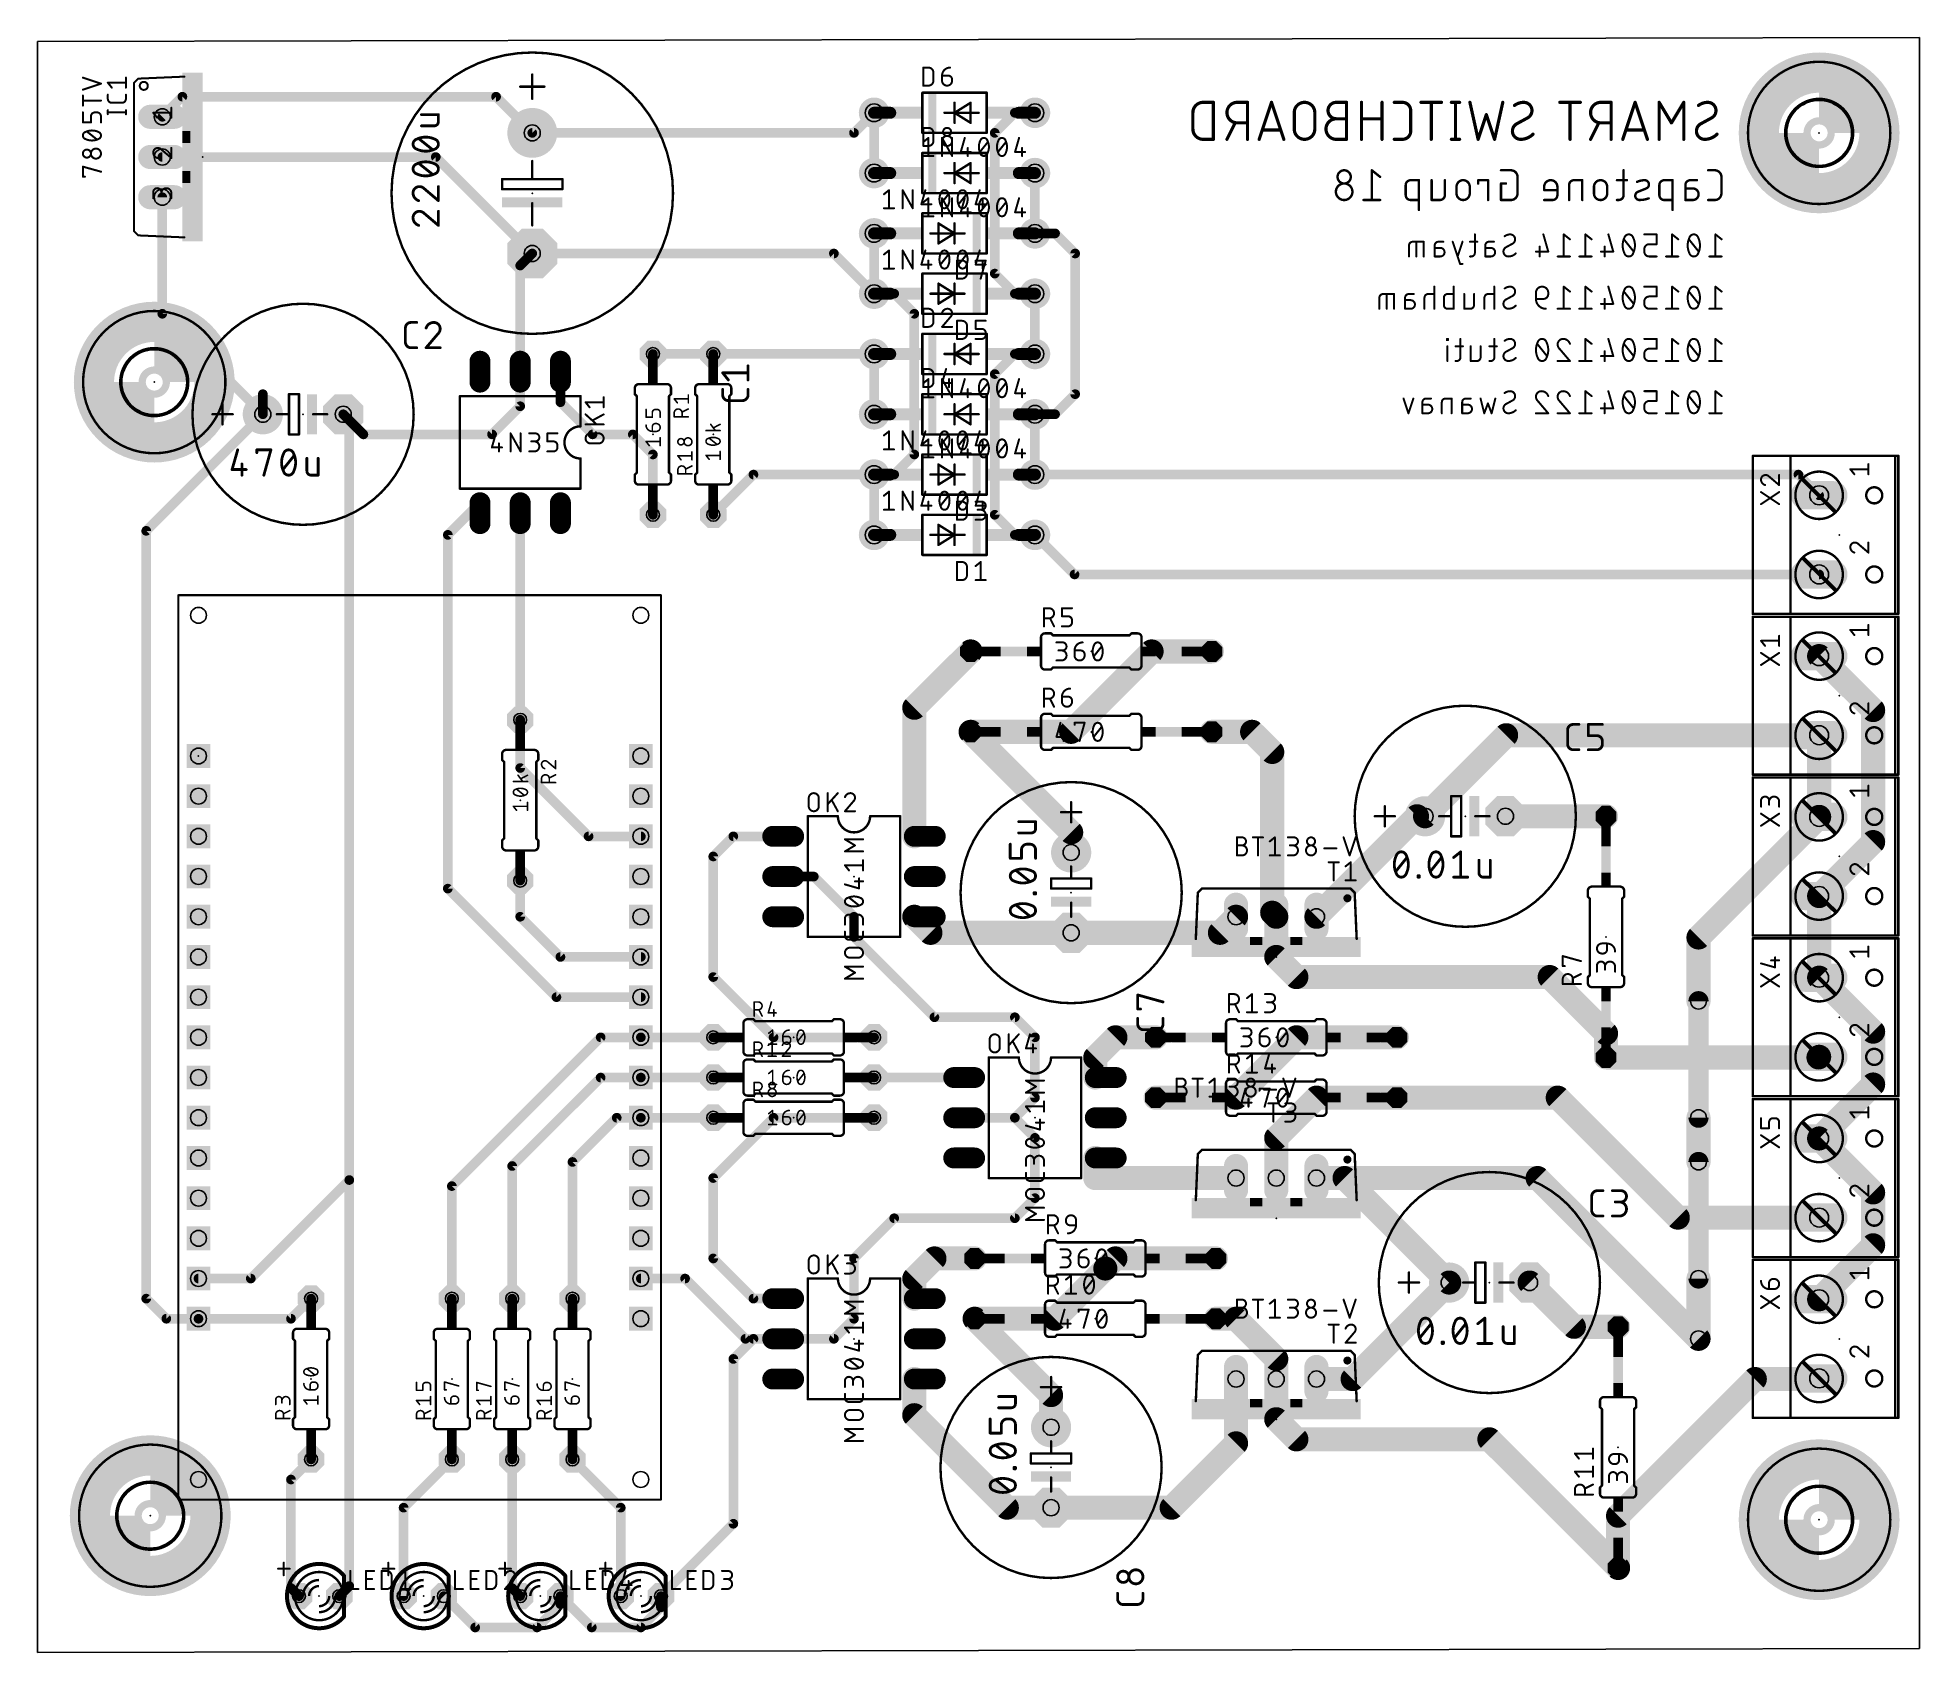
# Model space of a CAD drawing. Extents: x -11 to 108, y -2 to 100.
import ezdxf

# ---------------------------------------------------------------- set-up
doc = ezdxf.new("R2010")
doc.units = 0
for name, color, linetype in [('1', 12, 'CONTINUOUS'), ('16', 132, 'CONTINUOUS'), ('17', 110, 'CONTINUOUS'), ('18', 110, 'CONTINUOUS'), ('20', 31, 'CONTINUOUS'), ('21', 253, 'CONTINUOUS'), ('23', 53, 'CONTINUOUS'), ('25', 253, 'CONTINUOUS'), ('27', 253, 'CONTINUOUS'), ('39', 12, 'CONTINUOUS'), ('40', 132, 'CONTINUOUS'), ('41', 12, 'CONTINUOUS'), ('42', 132, 'CONTINUOUS'), ('43', 110, 'CONTINUOUS'), ('44', 253, 'CONTINUOUS'), ('51', 253, 'CONTINUOUS')]:
    doc.layers.add(name, color=color, linetype=linetype)

# ---------------------------------------------------------------- blocks, each defined once
blk = doc.blocks.new('RECT')
blk.add_solid([(-0.5, -0.5), (0.5, -0.5), (-0.5, 0.5), (0.5, 0.5)])
blk = doc.blocks.new('ROUNDP')
at = {"const_width": 0.5}
blk.add_lwpolyline([(0, -0.25, 1), (0, 0.25, 1), (0, -0.25)], format="xyb", dxfattribs=at)
blk = doc.blocks.new('OCTAGONP')
at = {"const_width": 0.5}
blk.add_lwpolyline([(-0.25, -0.1036), (-0.25, 0.1036), (-0.1036, 0.25), (0.1036, 0.25), (0.25, 0.1036), (0.25, -0.1036), (0.1036, -0.25), (-0.1036, -0.25), (-0.25, -0.1036), (-0.25, 0.1036)], dxfattribs=at)
blk = doc.blocks.new('LONGP100')
at = {"const_width": 1}
blk.add_lwpolyline([(-0.5, 0), (0.5, 0)], dxfattribs=at)
at = {"const_width": 0.5}
for points in [[(-0.5, 0.25, 1), (-0.5, -0.25)], [(0.5, -0.25, 1), (0.5, 0.25)]]:
    blk.add_lwpolyline(points, format="xyb", dxfattribs=at)
blk = doc.blocks.new('SQUAREP')
blk.add_solid([(-0.5, -0.5), (0.5, -0.5), (-0.5, 0.5), (0.5, 0.5)])
blk = doc.blocks.new('OFFSETP100')
at = {"const_width": 1}
blk.add_lwpolyline([(0, 0), (1, 0)], dxfattribs=at)
at = {"const_width": 0.5}
for points in [[(0, 0.25, 1), (0, -0.25)], [(1, -0.25, 1), (1, 0.25)]]:
    blk.add_lwpolyline(points, format="xyb", dxfattribs=at)
blk = doc.blocks.new('ROUNDV')
at = {"const_width": 0.5}
blk.add_lwpolyline([(0, -0.25, 1), (0, 0.25, 1), (0, -0.25)], format="xyb", dxfattribs=at)

msp = doc.modelspace()

# ---------------------------------------------------------------- linework, layer by layer
at = {"layer": '1', "const_width": 1.27}
for points in [[(93.98, 39.116), (93.98, 31.75)], [(93.98, 28.956), (93.98, 21.59)]]:
    msp.add_lwpolyline(points, dxfattribs=at)
at = {"layer": '1', "const_width": 0.635}
for points in [[(94.2975, 39.116, 1), (93.6625, 39.116)], [(93.6625, 31.75, 1), (94.2975, 31.75)], [(94.2975, 28.956, 1), (93.6625, 28.956)], [(93.6625, 21.59, 1), (94.2975, 21.59)]]:
    msp.add_lwpolyline(points, format="xyb", dxfattribs=at)
at = {"layer": '16'}
for points, const_width in [([(-3.048, 94.996), (-1.778, 96.266)], 0.6096), ([(-1.778, 96.266), (18.034, 96.266)], 0.6096), ([(18.034, 96.266), (20.32, 93.98)], 0.6096), ([(40.64, 93.98), (41.91, 95.25)], 0.6096), ([(41.91, 91.44), (41.91, 95.25)], 0.6096), ([(49.53, 93.98), (50.8, 95.25)], 0.6096), ([(52.07, 95.25), (50.8, 95.25)], 0.6096), ([(62.0449, 95.2613), (62.0449, 94.2227)], 0.2032), ([(63.3431, 95.9104), (62.694, 95.9104)], 0.2032), ([(63.3431, 93.5736), (63.3431, 95.9104)], 0.2032), ([(65.4942, 95.9104), (64.8451, 95.9104)], 0.2032), ([(65.4942, 93.5736), (65.4942, 95.9104)], 0.2032), ([(67.0089, 95.9104), (66.23, 93.5736)], 0.2032), ([(67.7879, 93.5736), (67.0089, 95.9104)], 0.2032), ([(68.4477, 95.2613), (68.4477, 94.2227)], 0.2032), ([(69.7459, 94.2227), (69.7459, 95.2613)], 0.2032), ([(71.7494, 95.9104), (71.1003, 95.9104)], 0.2032), ([(71.7494, 93.5736), (71.7494, 95.9104)], 0.2032), ([(72.693, 95.9104), (72.693, 93.5736)], 0.2032), ([(73.9913, 93.5736), (73.9913, 95.9104)], 0.2032), ([(75.2838, 95.9104), (74.7645, 95.9104)], 0.2032), ([(75.8031, 94.0929), (75.8031, 95.3911)], 0.2032), ([(77.7494, 95.9104), (76.4512, 95.9104)], 0.2032), ([(77.1003, 93.5736), (77.1003, 95.9104)], 0.2032), ([(78.8911, 95.9104), (78.3718, 95.9104)], 0.2032), ([(78.6314, 95.9104), (78.6314, 93.5736)], 0.2032), ([(80.0608, 93.5736), (79.5415, 95.9104)], 0.2032), ([(80.5801, 95.1315), (80.0608, 93.5736)], 0.2032), ([(81.0994, 93.5736), (80.5801, 95.1315)], 0.2032), ([(81.6187, 95.9104), (81.0994, 93.5736)], 0.2032), ([(86.5185, 95.9104), (85.2203, 95.9104)], 0.2032), ([(85.8694, 93.5736), (85.8694, 95.9104)], 0.2032), ([(88.4608, 95.9104), (87.8117, 95.9104)], 0.2032), ([(88.4608, 93.5736), (88.4608, 95.9104)], 0.2032), ([(89.9756, 95.9104), (89.1966, 93.5736)], 0.2032), ([(90.7545, 93.5736), (89.9756, 95.9104)], 0.2032), ([(92.2722, 94.6122), (91.4933, 95.9104)], 0.2032), ([(91.4933, 95.9104), (91.4933, 93.5736)], 0.2032), ([(93.0512, 95.9104), (92.2722, 94.6122)], 0.2032), ([(93.0512, 93.5736), (93.0512, 95.9104)], 0.2032), ([(20.32, 93.98), (40.64, 93.98)], 0.6096), ([(49.53, 85.09), (49.53, 93.98)], 0.6096), ([(64.196, 93.5736), (64.7153, 94.6122)], 0.2032), ([(64.8451, 94.6122), (65.4942, 94.6122)], 0.2032), ([(66.4247, 94.1578), (67.5931, 94.1578)], 0.2032), ([(71.7494, 94.8718), (71.1003, 94.8718)], 0.2032), ([(73.9913, 94.8718), (72.693, 94.8718)], 0.2032), ([(82.4873, 94.5473), (83.2013, 94.9367)], 0.2032), ([(87.1626, 93.5736), (87.6819, 94.6122)], 0.2032), ([(87.8117, 94.6122), (88.4608, 94.6122)], 0.2032), ([(89.3914, 94.1578), (90.5598, 94.1578)], 0.2032), ([(94.1098, 94.5473), (94.8238, 94.9367)], 0.2032), ([(-3.048, 92.456), (14.224, 92.456)], 0.6096), ([(14.224, 92.456), (20.32, 86.36)], 0.6096), ([(62.694, 93.5736), (63.3431, 93.5736)], 0.2032), ([(71.1003, 93.5736), (71.7494, 93.5736)], 0.2032), ([(74.7645, 93.5736), (75.2838, 93.5736)], 0.2032), ([(78.8911, 93.5736), (78.3718, 93.5736)], 0.2032), ([(52.07, 91.44), (52.07, 87.63)], 0.6096), ([(73.8693, 91.2001), (73.3472, 91.6178)], 0.1524), ([(73.3472, 91.6178), (73.3472, 89.7382)], 0.1524), ([(82.1319, 91.6178), (81.5054, 91.6178)], 0.1524), ([(89.2497, 91.6178), (89.2497, 90.0515)], 0.1524), ([(95.0101, 91.6178), (94.5924, 91.6178)], 0.1524), ([(75.4864, 90.678), (75.4864, 90.0515)], 0.1524), ([(76.3218, 90.9913), (75.7996, 90.9913)], 0.1524), ([(76.3218, 89.1117), (76.3218, 90.9913)], 0.1524), ([(77.124, 89.7382), (77.124, 90.9913)], 0.1524), ([(77.9594, 90.9913), (77.9594, 90.0515)], 0.1524), ([(78.697, 90.5736), (78.697, 90.1559)], 0.1524), ([(79.5323, 90.1559), (79.5323, 90.5736)], 0.1524), ([(80.6898, 90.9913), (80.0633, 90.9913)], 0.1524), ([(80.0633, 90.9913), (80.0633, 90.7824)], 0.1524), ([(80.6898, 89.7382), (80.6898, 90.9913)], 0.1524), ([(81.8187, 90.7824), (81.5054, 90.7824)], 0.1524), ([(81.5054, 90.7824), (81.5054, 89.7382)], 0.1524), ([(82.5496, 90.1559), (82.5496, 91.2001)], 0.1524), ([(84.2314, 90.5736), (84.2314, 90.3647)], 0.1524), ([(84.2314, 90.3647), (85.0668, 90.3647)], 0.1524), ([(85.0668, 90.0515), (85.0668, 90.5736)], 0.1524), ([(85.8044, 90.678), (85.8044, 89.7382)], 0.1524), ([(86.6397, 90.9913), (86.1176, 90.9913)], 0.1524), ([(86.6397, 89.7382), (86.6397, 90.9913)], 0.1524), ([(87.3773, 90.5736), (87.3773, 90.1559)], 0.1524), ([(88.2127, 90.1559), (88.2127, 90.5736)], 0.1524), ([(89.4585, 90.9913), (88.832, 90.9913)], 0.1524), ([(90.1555, 90.2603), (90.6776, 90.4692)], 0.1524), ([(91.5071, 90.678), (91.5071, 90.0515)], 0.1524), ([(92.3425, 90.9913), (91.8204, 90.9913)], 0.1524), ([(92.3425, 89.1117), (92.3425, 90.9913)], 0.1524), ([(93.1512, 89.7382), (93.1512, 90.678)], 0.1524), ([(93.1512, 90.4692), (93.6211, 90.4692)], 0.1524), ([(93.4645, 90.9913), (93.8822, 90.9913)], 0.1524), ([(95.4278, 90.1559), (95.4278, 91.2001)], 0.1524), ([(-3.048, 89.916), (-3.048, 82.55)], 0.6096), ([(73.8693, 89.7382), (72.8251, 89.7382)], 0.1524), ([(75.7996, 89.7382), (76.3218, 89.7382)], 0.1524), ([(77.6461, 89.7382), (77.124, 89.7382)], 0.1524), ([(81.5054, 89.7382), (82.1319, 89.7382)], 0.1524), ([(84.2314, 89.7382), (84.7535, 89.7382)], 0.1524), ([(88.9364, 89.7382), (88.832, 89.7382)], 0.1524), ([(91.8204, 89.7382), (92.3425, 89.7382)], 0.1524), ([(93.6211, 89.7382), (93.1512, 89.7382)], 0.1524), ([(94.5924, 89.7382), (95.0101, 89.7382)], 0.1524), ([(41.91, 87.63), (41.91, 83.82)], 0.6096), ([(52.07, 87.63), (53.34, 87.63)], 0.6096), ([(53.34, 87.63), (54.61, 86.36)], 0.6096), ([(75.6966, 86.868), (75.6966, 86.1695)], 0.127), ([(76.6279, 87.1008), (75.9294, 87.1008)], 0.127), ([(76.1623, 86.1695), (76.1623, 87.1008)], 0.127), ([(76.6279, 86.1695), (76.6279, 87.1008)], 0.127), ([(77.3191, 86.1695), (77.3191, 86.868)], 0.127), ([(77.3191, 86.7128), (77.6683, 86.7128)], 0.127), ([(77.5519, 87.1008), (77.8623, 87.1008)], 0.127), ([(78.9183, 85.7038), (78.4527, 87.1008)], 0.127), ([(79.0735, 87.1008), (78.7631, 86.1695)], 0.127), ([(80.0109, 87.1008), (79.5453, 87.1008)], 0.127), ([(79.8557, 87.5665), (79.8557, 86.4023)], 0.127), ([(80.5131, 86.1695), (80.5131, 86.868)], 0.127), ([(80.5131, 86.7128), (80.8623, 86.7128)], 0.127), ([(80.7459, 87.1008), (81.0563, 87.1008)], 0.127), ([(81.8155, 86.7516), (82.2424, 86.9844)], 0.127), ([(83.9464, 86.7904), (83.9464, 86.1695)], 0.127), ([(84.1792, 87.5665), (84.4897, 86.4799)], 0.127), ([(85.8585, 87.2561), (85.4705, 87.5665)], 0.127), ([(85.4705, 87.5665), (85.4705, 86.1695)], 0.127), ([(87.2274, 87.2561), (86.8393, 87.5665)], 0.127), ([(86.8393, 87.5665), (86.8393, 86.1695)], 0.127), ([(88.053, 86.7904), (88.053, 86.1695)], 0.127), ([(88.2858, 87.5665), (88.5962, 86.4799)], 0.127), ([(89.8875, 86.4799), (89.2666, 87.2561)], 0.127), ([(91.3339, 87.5665), (90.5578, 87.5665)], 0.127), ([(90.8683, 86.9456), (91.3339, 86.9456)], 0.127), ([(91.3339, 86.9456), (91.3339, 87.5665)], 0.127), ([(92.7028, 87.2561), (92.3147, 87.5665)], 0.127), ([(92.3147, 87.5665), (92.3147, 86.1695)], 0.127), ([(93.994, 86.4799), (93.3731, 87.2561)], 0.127), ([(95.4405, 87.2561), (95.0524, 87.5665)], 0.127), ([(95.0524, 87.5665), (95.0524, 86.1695)], 0.127), ([(19.558, 85.598), (20.32, 86.36)], 0.6096), ([(19.558, 78.232), (19.558, 85.598)], 0.6096), ([(20.32, 86.36), (39.37, 86.36)], 0.6096), ([(39.37, 86.36), (41.91, 83.82)], 0.6096), ([(54.61, 77.47), (54.61, 86.36)], 0.6096), ([(77.6683, 86.1695), (77.3191, 86.1695)], 0.127), ([(79.0735, 85.7038), (78.9183, 85.7038)], 0.127), ([(79.6229, 86.1695), (79.5453, 86.1695)], 0.127), ([(80.8623, 86.1695), (80.5131, 86.1695)], 0.127), ([(84.4897, 86.4799), (83.7136, 86.4799)], 0.127), ([(85.8585, 86.1695), (85.0824, 86.1695)], 0.127), ([(87.2274, 86.1695), (86.4513, 86.1695)], 0.127), ([(88.5962, 86.4799), (87.8201, 86.4799)], 0.127), ([(90.5578, 86.4799), (90.5578, 86.6352)], 0.127), ([(91.3339, 86.1695), (90.8683, 86.1695)], 0.127), ([(92.7028, 86.1695), (91.9267, 86.1695)], 0.127), ([(95.4405, 86.1695), (94.6644, 86.1695)], 0.127), ([(50.8, 83.82), (49.53, 85.09)], 0.6096), ([(41.91, 83.82), (43.18, 83.82)], 0.6096), ([(44.45, 82.55), (43.18, 83.82)], 0.6096), ([(52.07, 83.82), (50.8, 83.82)], 0.6096), ([(52.07, 83.82), (52.07, 80.01)], 0.6096), ([(73.8258, 83.566), (73.8258, 82.8675)], 0.127), ([(74.7572, 83.7988), (74.0587, 83.7988)], 0.127), ([(74.2915, 82.8675), (74.2915, 83.7988)], 0.127), ([(74.7572, 82.8675), (74.7572, 83.7988)], 0.127), ([(75.4483, 82.8675), (75.4483, 83.566)], 0.127), ([(75.4483, 83.4108), (75.7976, 83.4108)], 0.127), ([(75.6811, 83.7988), (75.9916, 83.7988)], 0.127), ([(76.6731, 83.566), (76.6731, 82.8675)], 0.127), ([(77.294, 83.7988), (76.906, 83.7988)], 0.127), ([(77.294, 82.8675), (77.294, 84.2645)], 0.127), ([(77.898, 83.1003), (77.898, 83.566)], 0.127), ([(78.1308, 83.7988), (78.5189, 83.7988)], 0.127), ([(78.5189, 84.2645), (78.5189, 82.8675)], 0.127), ([(79.1827, 82.8675), (79.1827, 83.7988)], 0.127), ([(79.8036, 83.7988), (79.8036, 83.1003)], 0.127), ([(80.4603, 83.566), (80.4603, 82.8675)], 0.127), ([(81.0812, 83.7988), (80.6931, 83.7988)], 0.127), ([(81.0812, 82.8675), (81.0812, 84.2645)], 0.127), ([(81.8155, 83.4496), (82.2424, 83.6824)], 0.127), ([(83.7136, 83.8764), (83.7136, 83.4884)], 0.127), ([(83.7136, 83.4884), (84.1792, 83.4884)], 0.127), ([(84.4897, 83.7988), (84.4897, 83.8764)], 0.127), ([(85.8585, 83.9541), (85.4705, 84.2645)], 0.127), ([(85.4705, 84.2645), (85.4705, 82.8675)], 0.127), ([(87.2274, 83.9541), (86.8393, 84.2645)], 0.127), ([(86.8393, 84.2645), (86.8393, 82.8675)], 0.127), ([(88.5962, 83.1779), (87.8201, 83.1779)], 0.127), ([(88.053, 83.4884), (88.053, 82.8675)], 0.127), ([(88.2858, 84.2645), (88.5962, 83.1779)], 0.127), ([(89.8875, 83.1779), (89.2666, 83.9541)], 0.127), ([(91.3339, 84.2645), (90.5578, 84.2645)], 0.127), ([(90.5578, 83.1779), (90.5578, 83.3332)], 0.127), ([(90.8683, 83.6436), (91.3339, 83.6436)], 0.127), ([(91.3339, 83.6436), (91.3339, 84.2645)], 0.127), ([(92.7028, 83.9541), (92.3147, 84.2645)], 0.127), ([(92.3147, 84.2645), (92.3147, 82.8675)], 0.127), ([(93.994, 83.1779), (93.3731, 83.9541)], 0.127), ([(95.4405, 83.9541), (95.0524, 84.2645)], 0.127), ([(95.0524, 84.2645), (95.0524, 82.8675)], 0.127), ([(-3.048, 82.55), (3.302, 76.2)], 0.6096), ([(44.45, 73.66), (44.45, 82.55)], 0.6096), ([(75.7976, 82.8675), (75.4483, 82.8675)], 0.127), ([(78.5189, 82.8675), (78.1308, 82.8675)], 0.127), ([(79.5708, 82.8675), (79.1827, 82.8675)], 0.127), ([(85.8585, 82.8675), (85.0824, 82.8675)], 0.127), ([(87.2274, 82.8675), (86.4513, 82.8675)], 0.127), ([(91.3339, 82.8675), (90.8683, 82.8675)], 0.127), ([(92.7028, 82.8675), (91.9267, 82.8675)], 0.127), ([(95.4405, 82.8675), (94.6644, 82.8675)], 0.127), ([(78.1631, 80.9625), (78.0855, 80.9625)], 0.127), ([(78.0855, 80.9625), (78.0855, 80.8849)], 0.127), ([(78.0855, 80.8849), (78.1631, 80.8849)], 0.127), ([(78.1631, 80.8849), (78.1631, 80.9625)], 0.127), ([(78.9432, 80.9625), (78.9432, 79.7983)], 0.127), ([(81.0877, 80.9625), (81.0877, 79.7983)], 0.127), ([(87.2274, 80.6521), (86.8393, 80.9625)], 0.127), ([(86.8393, 80.9625), (86.8393, 79.5655)], 0.127), ([(88.2858, 80.9625), (88.5962, 79.8759)], 0.127), ([(91.3339, 80.9625), (90.5578, 80.9625)], 0.127), ([(91.3339, 80.3416), (91.3339, 80.9625)], 0.127), ([(92.7028, 80.6521), (92.3147, 80.9625)], 0.127), ([(92.3147, 80.9625), (92.3147, 79.5655)], 0.127), ([(95.4405, 80.6521), (95.0524, 80.9625)], 0.127), ([(95.0524, 80.9625), (95.0524, 79.5655)], 0.127), ([(27.94, 80.01), (31.75, 80.01)], 0.6096), ([(41.91, 80.01), (27.94, 80.01)], 0.6096), ([(31.75, 80.01), (41.91, 80.01)], 0.6096), ([(41.91, 76.2), (41.91, 80.01)], 0.6096), ([(50.8, 80.01), (49.53, 78.74)], 0.6096), ([(52.07, 80.01), (50.8, 80.01)], 0.6096), ([(78.1243, 79.5655), (78.1243, 80.4968)], 0.127), ([(79.0984, 80.4968), (78.6327, 80.4968)], 0.127), ([(79.5934, 79.5655), (79.5934, 80.4968)], 0.127), ([(80.2143, 80.4968), (80.2143, 79.7983)], 0.127), ([(81.2429, 80.4968), (80.7772, 80.4968)], 0.127), ([(81.8155, 80.1476), (82.2424, 80.3804)], 0.127), ([(84.4121, 79.8759), (83.7912, 80.6521)], 0.127), ([(85.1988, 80.3416), (85.8585, 79.5655)], 0.127), ([(88.5962, 79.8759), (87.8201, 79.8759)], 0.127), ([(88.053, 80.1864), (88.053, 79.5655)], 0.127), ([(89.8875, 79.8759), (89.2666, 80.6521)], 0.127), ([(90.5578, 79.8759), (90.5578, 80.0312)], 0.127), ([(90.8683, 80.3416), (91.3339, 80.3416)], 0.127), ([(93.994, 79.8759), (93.3731, 80.6521)], 0.127), ([(19.558, 78.232), (19.558, 76.708)], 0.6096), ([(22.098, 78.232), (22.098, 76.962)], 0.6096), ([(49.53, 78.74), (49.53, 69.85)], 0.6096), ([(78.7103, 79.5655), (78.6327, 79.5655)], 0.127), ([(79.9814, 79.5655), (79.5934, 79.5655)], 0.127), ([(80.8548, 79.5655), (80.7772, 79.5655)], 0.127), ([(85.8585, 79.5655), (85.0824, 79.5655)], 0.127), ([(87.2274, 79.5655), (86.4513, 79.5655)], 0.127), ([(91.3339, 79.5655), (90.8683, 79.5655)], 0.127), ([(92.7028, 79.5655), (91.9267, 79.5655)], 0.127), ([(95.4405, 79.5655), (94.6644, 79.5655)], 0.127), ([(3.302, 77.47), (3.302, 76.2)], 0.6096), ([(22.098, 76.962), (24.13, 74.93)], 0.6096), ([(53.34, 76.2), (54.61, 77.47)], 0.6096), ([(75.6604, 76.2635), (75.3499, 77.1948)], 0.127), ([(75.9708, 77.1948), (75.6604, 76.2635)], 0.127), ([(76.7762, 77.1948), (77.0867, 77.1948)], 0.127), ([(78.3891, 77.1948), (78.0011, 77.1948)], 0.127), ([(78.3891, 76.2635), (78.3891, 77.1948)], 0.127), ([(79.2858, 77.1948), (79.5962, 77.1948)], 0.127), ([(80.4467, 76.2635), (80.2138, 77.1948)], 0.127), ([(81.1452, 77.1948), (80.9123, 76.2635)], 0.127), ([(87.2274, 77.3501), (86.8393, 77.6605)], 0.127), ([(86.8393, 77.6605), (86.8393, 76.2635)], 0.127), ([(88.2858, 77.6605), (88.5962, 76.5739)], 0.127), ([(89.8875, 76.5739), (89.2666, 77.3501)], 0.127), ([(91.3339, 77.6605), (90.5578, 77.6605)], 0.127), ([(91.3339, 77.0396), (91.3339, 77.6605)], 0.127), ([(92.7028, 77.3501), (92.3147, 77.6605)], 0.127), ([(92.3147, 77.6605), (92.3147, 76.2635)], 0.127), ([(93.994, 76.5739), (93.3731, 77.3501)], 0.127), ([(95.4405, 77.3501), (95.0524, 77.6605)], 0.127), ([(95.0524, 77.6605), (95.0524, 76.2635)], 0.127), ([(-4.064, 68.834), (3.302, 76.2)], 0.6096), ([(8.382, 76.2), (8.763, 75.819)], 0.6096), ([(8.763, 75.819), (9.652, 74.93)], 0.6096), ([(8.763, 27.813), (8.763, 75.819)], 0.6096), ([(19.558, 76.708), (17.78, 74.93)], 0.6096), ([(52.07, 76.2), (52.07, 72.39)], 0.6096), ([(52.07, 76.2), (53.34, 76.2)], 0.6096), ([(76.5434, 76.2635), (76.5434, 76.962)], 0.127), ([(76.5434, 76.8068), (76.8926, 76.8068)], 0.127), ([(76.8926, 76.2635), (76.5434, 76.2635)], 0.127), ([(77.7682, 76.962), (77.7682, 76.2635)], 0.127), ([(79.0529, 76.2635), (79.0529, 76.962)], 0.127), ([(79.0529, 76.8068), (79.4022, 76.8068)], 0.127), ([(79.4022, 76.2635), (79.0529, 76.2635)], 0.127), ([(80.6795, 76.8844), (80.4467, 76.2635)], 0.127), ([(80.9123, 76.2635), (80.6795, 76.8844)], 0.127), ([(81.8155, 76.8456), (82.2424, 77.0784)], 0.127), ([(84.4897, 76.2635), (83.7136, 76.2635)], 0.127), ([(83.83, 77.0396), (84.4897, 76.2635)], 0.127), ([(85.8585, 76.2635), (85.0824, 76.2635)], 0.127), ([(85.1988, 77.0396), (85.8585, 76.2635)], 0.127), ([(87.2274, 76.2635), (86.4513, 76.2635)], 0.127), ([(88.5962, 76.5739), (87.8201, 76.5739)], 0.127), ([(88.053, 76.8844), (88.053, 76.2635)], 0.127), ([(90.5578, 76.5739), (90.5578, 76.7292)], 0.127), ([(90.8683, 77.0396), (91.3339, 77.0396)], 0.127), ([(91.3339, 76.2635), (90.8683, 76.2635)], 0.127), ([(92.7028, 76.2635), (91.9267, 76.2635)], 0.127), ([(95.4405, 76.2635), (94.6644, 76.2635)], 0.127), ([(17.78, 74.93), (9.652, 74.93)], 0.6096), ([(24.13, 74.93), (26.67, 74.93)], 0.6096), ([(26.67, 74.93), (27.94, 73.66)], 0.6096), ([(27.94, 73.66), (27.94, 69.85)], 0.6096), ([(43.18, 72.39), (44.45, 73.66)], 0.6096), ([(31.75, 69.85), (34.29, 72.39)], 0.6096), ([(34.29, 72.39), (41.91, 72.39)], 0.6096), ([(41.91, 68.58), (41.91, 72.39)], 0.6096), ([(41.91, 72.39), (43.18, 72.39)], 0.6096), ([(52.07, 72.39), (100.29, 72.39)], 0.6096), ([(100.29, 72.39), (101.6, 71.08)], 0.6096), ([(17.018, 70.612), (14.986, 68.58)], 0.6096), ([(19.558, 70.612), (19.558, 56.896)], 0.6096), ([(49.53, 69.85), (50.8, 68.58)], 0.6096), ([(-4.064, 20.32), (-4.064, 68.834)], 0.6096), ([(14.986, 68.58), (14.986, 46.228)], 0.6096), ([(52.07, 68.58), (50.8, 68.58)], 0.6096), ([(54.57, 66.08), (52.07, 68.58)], 0.6096), ([(101.6, 66.08), (54.57, 66.08)], 0.6096), ([(44.45, 57.658), (48.006, 61.214)], 1.524), ([(54.356, 56.134), (59.436, 61.214)], 1.524), ([(59.436, 61.214), (63.246, 61.214)], 1.524), ([(101.6, 60.92), (105.009, 57.511)], 1.524), ([(44.45, 57.658), (44.45, 49.53)], 1.524), ([(105.009, 57.511), (105.009, 56.134)], 1.524), ([(19.558, 56.896), (19.558, 53.848)], 0.6096), ([(48.006, 56.134), (54.356, 56.134)], 1.524), ([(48.006, 56.134), (54.356, 49.784)], 1.524), ([(63.246, 56.134), (65.786, 56.134)], 1.524), ([(65.786, 56.134), (67.056, 54.864)], 1.524), ([(76.708, 50.8), (81.828, 55.92)], 1.524), ([(81.828, 55.92), (101.6, 55.92)], 1.524), ([(101.6, 50.76), (101.6, 55.92)], 1.524), ([(105.009, 49.169), (105.009, 56.134)], 1.524), ([(67.056, 54.864), (67.056, 44.704)], 1.524), ([(19.558, 53.848), (23.876, 49.53)], 0.6096), ([(69.85, 44.45), (76.2, 50.8)], 1.524), ([(76.2, 50.8), (76.708, 50.8)], 1.524), ([(81.788, 50.8), (88.138, 50.8)], 1.524), ([(101.6, 50.76), (93.98, 43.14)], 1.524), ([(54.356, 49.784), (54.356, 48.514)], 1.524), ([(101.6, 45.76), (105.009, 49.169)], 1.524), ([(23.876, 49.53), (27.178, 49.53)], 0.6096), ([(33.02, 49.53), (31.75, 48.26)], 0.6096), ([(36.83, 49.53), (33.02, 49.53)], 0.6096), ([(31.75, 48.26), (31.75, 40.64)], 0.6096), ([(14.986, 46.228), (21.844, 39.37)], 0.6096), ([(19.558, 46.736), (19.558, 44.45)], 0.6096), ([(36.83, 46.99), (38.1, 46.99)], 0.6096), ([(38.1, 46.99), (40.64, 44.45)], 0.6096), ([(101.6, 40.6), (101.6, 45.76)], 1.524), ([(44.45, 44.45), (45.466, 43.434)], 1.524), ([(63.754, 43.434), (64.77, 44.45)], 1.524), ([(67.056, 44.704), (67.31, 44.45)], 1.524), ([(67.31, 44.45), (67.31, 41.91)], 1.524), ([(19.558, 44.45), (22.098, 41.91)], 0.6096), ([(40.64, 44.45), (40.64, 43.18)], 0.6096), ([(45.466, 43.434), (54.356, 43.434)], 1.524), ([(54.356, 43.434), (63.754, 43.434)], 1.524), ([(40.64, 43.18), (45.72, 38.1)], 0.6096), ([(93.98, 43.14), (93.98, 39.116)], 1.524), ([(22.098, 41.91), (27.178, 41.91)], 0.6096), ([(68.58, 40.64), (67.31, 41.91)], 1.524), ([(31.75, 40.64), (35.56, 36.83)], 0.6096), ([(84.582, 40.64), (68.58, 40.64)], 1.524), ([(88.138, 37.084), (84.582, 40.64)], 1.524), ([(101.6, 40.6), (105.009, 37.191)], 1.524), ([(21.844, 39.37), (27.178, 39.37)], 0.6096), ([(45.72, 38.1), (50.8, 38.1)], 0.6096), ([(50.8, 38.1), (52.07, 36.83)], 0.6096), ([(24.638, 36.83), (15.24, 27.432)], 0.6096), ([(15.24, 27.432), (24.638, 36.83)], 0.6096), ([(27.178, 36.83), (24.638, 36.83)], 0.6096), ([(31.75, 36.83), (27.178, 36.83)], 0.6096), ([(35.56, 36.83), (41.91, 36.83)], 0.6096), ([(52.07, 36.83), (52.07, 33.02)], 0.6096), ([(55.88, 35.56), (57.15, 36.83)], 1.524), ([(57.15, 36.83), (59.69, 36.83)], 1.524), ([(59.69, 36.83), (58.42, 36.83)], 1.524), ([(64.77, 33.02), (68.58, 36.83)], 1.524), ([(68.58, 36.83), (74.93, 36.83)], 1.524), ([(88.138, 35.56), (88.138, 37.084)], 1.524), ([(105.009, 33.849), (105.009, 37.191)], 1.524), ([(55.88, 34.29), (55.88, 35.56)], 1.524), ([(88.138, 35.56), (101.56, 35.56)], 1.524), ([(101.56, 35.56), (101.6, 35.6)], 1.524), ([(19.05, 28.702), (24.638, 34.29)], 0.6096), ([(27.178, 34.29), (24.638, 34.29)], 0.6096), ([(27.178, 34.29), (31.75, 34.29)], 0.6096), ([(48.26, 34.29), (41.91, 34.29)], 0.6096), ([(101.6, 30.44), (105.009, 33.849)], 1.524), ([(52.07, 33.02), (50.8, 31.75)], 0.6096), ([(59.69, 33.02), (64.77, 33.02)], 1.524), ([(67.31, 30.48), (69.85, 33.02)], 1.524), ([(69.85, 33.02), (74.93, 33.02)], 1.524), ([(74.93, 33.02), (76.2, 33.02)], 1.524), ([(76.2, 33.02), (85.09, 33.02)], 1.524), ([(85.09, 33.02), (92.67, 25.44)], 1.524), ([(93.98, 31.75), (93.98, 28.956)], 1.524), ([(22.86, 28.956), (25.654, 31.75)], 0.6096), ([(25.654, 31.75), (27.178, 31.75)], 0.6096), ([(31.75, 31.75), (27.178, 31.75)], 0.6096), ([(31.75, 27.94), (35.56, 31.75)], 0.6096), ([(41.91, 31.75), (35.56, 31.75)], 0.6096), ([(48.26, 31.75), (46.99, 31.75)], 0.6096), ([(50.8, 31.75), (48.26, 31.75)], 0.6096), ([(52.07, 30.48), (50.8, 31.75)], 0.6096), ([(67.31, 27.94), (67.31, 30.48)], 1.524), ([(101.6, 30.44), (105.009, 27.031)], 1.524), ([(52.07, 26.67), (52.07, 30.48)], 0.6096), ([(55.88, 29.21), (55.88, 27.94)], 1.524), ([(19.05, 20.32), (19.05, 28.702)], 0.6096), ([(22.86, 20.32), (22.86, 28.956)], 0.6096), ([(55.88, 27.94), (64.77, 27.94)], 1.524), ([(69.85, 27.94), (83.82, 27.94)], 1.524), ([(71.628, 27.94), (69.85, 27.94)], 1.524), ([(78.232, 21.336), (71.628, 27.94)], 1.524), ([(83.82, 27.94), (93.98, 17.78)], 1.524), ([(2.54, 21.59), (8.763, 27.813)], 0.6096), ([(8.763, 27.813), (8.763, 2.159)], 0.6096), ([(15.24, 20.32), (15.24, 27.432)], 0.6096), ([(31.75, 22.86), (31.75, 27.94)], 0.6096), ([(105.009, 27.031), (105.009, 25.4)], 1.524), ([(50.8, 25.4), (52.07, 26.67)], 0.6096), ([(101.6, 25.44), (92.67, 25.44)], 1.524), ([(105.009, 23.689), (105.009, 25.4)], 1.524), ([(40.64, 22.86), (43.18, 25.4)], 0.6096), ([(43.18, 25.4), (50.8, 25.4)], 0.6096), ([(101.6, 20.28), (105.009, 23.689)], 1.524), ([(34.29, 20.32), (31.75, 22.86)], 0.6096), ([(40.64, 19.05), (40.64, 22.86)], 0.6096), ([(44.45, 21.59), (45.72, 22.86)], 1.524), ([(45.72, 22.86), (48.26, 22.86)], 1.524), ([(53.34, 19.05), (56.515, 22.225)], 1.524), ([(56.515, 22.225), (57.15, 22.86)], 1.524), ([(57.15, 22.86), (63.5, 22.86)], 1.524), ([(-0.762, 21.59), (2.54, 21.59)], 0.6096), ([(27.178, 21.59), (29.972, 21.59)], 0.6096), ([(29.972, 21.59), (33.782, 17.78)], 0.6096), ([(44.45, 20.32), (44.45, 21.59)], 1.524), ([(72.136, 15.24), (78.232, 21.336)], 1.524), ([(83.312, 21.336), (86.106, 18.542)], 1.524), ([(93.98, 17.78), (93.98, 21.59)], 1.524), ([(-2.794, 19.05), (-4.064, 20.32)], 0.6096), ([(6.35, 20.32), (5.08, 19.05)], 0.6096), ([(36.83, 20.32), (34.29, 20.32)], 0.6096), ([(-0.762, 19.05), (-2.794, 19.05)], 0.6096), ([(5.08, 19.05), (-0.762, 19.05)], 0.6096), ([(39.37, 17.78), (40.64, 19.05)], 0.6096), ([(48.26, 19.05), (53.34, 19.05)], 1.524), ([(53.086, 14.224), (48.26, 19.05)], 1.524), ([(63.5, 19.05), (64.77, 19.05)], 1.524), ([(64.77, 19.05), (67.31, 16.51)], 1.524), ([(86.106, 18.542), (88.9, 18.542)], 1.524), ([(33.02, 16.51), (34.29, 17.78)], 0.6096), ([(33.782, 17.78), (36.83, 17.78)], 0.6096), ([(34.29, 17.78), (36.83, 17.78)], 0.6096), ([(36.83, 17.78), (39.37, 17.78)], 0.6096), ([(33.02, 6.096), (33.02, 16.51)], 0.6096), ([(67.31, 16.51), (67.31, 15.24)], 1.524), ([(44.45, 15.24), (44.45, 12.954)], 1.524), ([(64.77, 11.176), (64.77, 15.24)], 1.524), ([(67.31, 12.7), (67.31, 15.24)], 1.524), ([(69.85, 15.24), (72.136, 15.24)], 1.524), ([(88.9, 6.604), (97.536, 15.24)], 1.524), ([(97.536, 15.24), (101.6, 15.24)], 1.524), ([(101.6, 15.24), (101.6, 15.28)], 1.524), ([(53.086, 12.192), (53.086, 14.224)], 1.524), ([(44.45, 12.954), (50.292, 7.112)], 1.524), ([(68.58, 11.43), (67.31, 12.7)], 1.524), ([(60.706, 7.112), (64.77, 11.176)], 1.524), ([(70.866, 11.43), (68.58, 11.43)], 1.524), ([(78.74, 11.43), (70.866, 11.43)], 1.524), ([(80.772, 11.43), (70.866, 11.43)], 1.524), ([(88.9, 3.302), (80.772, 11.43)], 1.524), ([(6.35, 10.16), (5.08, 8.89)], 0.6096), ([(12.192, 7.112), (15.24, 10.16)], 0.6096), ([(19.05, 10.16), (19.05, 2.032)], 0.6096), ([(25.908, 7.112), (22.86, 10.16)], 0.6096), ([(5.08, 8.89), (5.08, 2.032)], 0.6096), ([(12.192, 1.524), (12.192, 7.112)], 0.6096), ([(25.908, 1.524), (25.908, 7.112)], 0.6096), ([(50.292, 7.112), (53.086, 7.112)], 1.524), ([(53.086, 7.112), (60.706, 7.112)], 1.524), ([(88.9, 3.302), (88.9, 6.604)], 1.524), ([(28.448, 1.524), (33.02, 6.096)], 0.6096), ([(8.128, 1.524), (8.763, 2.159)], 0.6096), ([(5.08, 2.032), (5.588, 1.524)], 0.6096), ([(14.732, 1.524), (16.7132, -0.4572)], 0.6096), ([(19.05, 2.032), (19.558, 1.524)], 0.6096), ([(20.6248, -0.4572), (22.098, 1.016)], 0.6096), ([(22.098, 1.524), (24.0792, -0.4572)], 0.6096), ([(22.098, 1.016), (22.098, 1.524)], 0.6096), ([(28.448, 0.8128), (28.448, 1.524)], 0.6096), ([(27.178, -0.4572), (28.448, 0.8128)], 0.6096), ([(16.7132, -0.4572), (20.6248, -0.4572)], 0.6096), ([(24.0792, -0.4572), (27.178, -0.4572)], 0.6096)]:
    msp.add_lwpolyline(points, dxfattribs=dict(at, const_width=const_width))
for points, const_width in [([(-1.778, 96.4184, 1), (-1.778, 96.1136)], 0.3048), ([(-1.6702, 96.1582, 1), (-1.8858, 96.3738)], 0.3048), ([(18.1418, 96.3738, 1), (17.9262, 96.1582)], 0.3048), ([(18.034, 96.1136, 1), (18.034, 96.4184)], 0.3048), ([(-3.1558, 95.1038, 1), (-2.9402, 94.8882)], 0.3048), ([(42.0624, 95.25, 1), (41.7576, 95.25)], 0.3048), ([(42.0178, 95.1422, 1), (41.8022, 95.3578)], 0.3048), ([(50.8, 95.4024, 1), (50.8, 95.0976)], 0.3048), ([(50.9078, 95.1422, 1), (50.6922, 95.3578)], 0.3048), ([(52.07, 95.0976, 1), (52.07, 95.4024)], 0.3048), ([(62.694, 95.9104, 0.4142), (62.0449, 95.2613)], 0.2032), ([(62.0957, 95.2613, 1), (61.9941, 95.2613)], 0.1016), ([(61.9941, 95.2613, 1), (62.0957, 95.2613)], 0.1016), ([(62.694, 95.9612, 1), (62.694, 95.8596)], 0.1016), ([(62.694, 95.8596, 1), (62.694, 95.9612)], 0.1016), ([(63.3939, 95.9104, 1), (63.2923, 95.9104)], 0.1016), ([(63.3431, 95.8596, 1), (63.3431, 95.9612)], 0.1016), ([(64.8451, 95.9104, 1), (64.8451, 94.6122)], 0.2032), ([(64.8451, 95.9612, 1), (64.8451, 95.8596)], 0.1016), ([(64.8451, 95.8596, 1), (64.8451, 95.9612)], 0.1016), ([(65.545, 95.9104, 1), (65.4434, 95.9104)], 0.1016), ([(65.4942, 95.8596, 1), (65.4942, 95.9612)], 0.1016), ([(67.0571, 95.9265, 1), (66.9607, 95.8943)], 0.1016), ([(67.0571, 95.8943, 1), (66.9607, 95.9265)], 0.1016), ([(69.7459, 95.2613, 1), (68.4477, 95.2613)], 0.2032), ([(68.4985, 95.2613, 1), (68.3969, 95.2613)], 0.1016), ([(68.3969, 95.2613, 1), (68.4985, 95.2613)], 0.1016), ([(69.7967, 95.2613, 1), (69.6951, 95.2613)], 0.1016), ([(69.6951, 95.2613, 1), (69.7967, 95.2613)], 0.1016), ([(71.1003, 95.9104, 1), (71.1003, 94.8718)], 0.2032), ([(71.1003, 95.9612, 1), (71.1003, 95.8596)], 0.1016), ([(71.1003, 95.8596, 1), (71.1003, 95.9612)], 0.1016), ([(71.8002, 95.9104, 1), (71.6986, 95.9104)], 0.1016), ([(71.7494, 95.8596, 1), (71.7494, 95.9612)], 0.1016), ([(72.7438, 95.9104, 1), (72.6422, 95.9104)], 0.1016), ([(74.0421, 95.9104, 1), (73.9405, 95.9104)], 0.1016), ([(74.7645, 95.9612, 1), (74.7645, 95.8596)], 0.1016), ([(75.8031, 95.3911, 0.4142), (75.2838, 95.9104)], 0.2032), ([(75.2838, 95.9612, 1), (75.2838, 95.8596)], 0.1016), ([(75.2838, 95.8596, 1), (75.2838, 95.9612)], 0.1016), ([(75.8539, 95.3911, 1), (75.7523, 95.3911)], 0.1016), ([(75.7523, 95.3911, 1), (75.8539, 95.3911)], 0.1016), ([(76.4512, 95.9612, 1), (76.4512, 95.8596)], 0.1016), ([(77.1511, 95.9104, 1), (77.0495, 95.9104)], 0.1016), ([(77.7494, 95.8596, 1), (77.7494, 95.9612)], 0.1016), ([(78.3718, 95.9612, 1), (78.3718, 95.8596)], 0.1016), ([(78.6822, 95.9104, 1), (78.5806, 95.9104)], 0.1016), ([(78.8911, 95.8596, 1), (78.8911, 95.9612)], 0.1016), ([(79.5911, 95.9214, 1), (79.4919, 95.8994)], 0.1016), ([(80.6283, 95.1475, 1), (80.5319, 95.1154)], 0.1016), ([(80.6283, 95.1154, 1), (80.5319, 95.1475)], 0.1016), ([(81.6683, 95.8994, 1), (81.5691, 95.9214)], 0.1016), ([(82.9417, 95.9104, 0.1623), (82.3575, 95.7157)], 0.2032), ([(82.327, 95.7563, 1), (82.388, 95.675)], 0.1016), ([(83.461, 95.3911, 0.4142), (82.9417, 95.9104)], 0.2032), ([(82.9417, 95.9612, 1), (82.9417, 95.8596)], 0.1016), ([(82.9417, 95.8596, 1), (82.9417, 95.9612)], 0.1016), ([(83.2013, 94.9367, 0.2656), (83.461, 95.3911)], 0.2032), ([(83.5118, 95.3911, 1), (83.4102, 95.3911)], 0.1016), ([(83.4102, 95.3911, 1), (83.5118, 95.3911)], 0.1016), ([(85.2203, 95.9612, 1), (85.2203, 95.8596)], 0.1016), ([(85.9202, 95.9104, 1), (85.8186, 95.9104)], 0.1016), ([(86.5185, 95.8596, 1), (86.5185, 95.9612)], 0.1016), ([(87.8117, 95.9104, 1), (87.8117, 94.6122)], 0.2032), ([(87.8117, 95.9612, 1), (87.8117, 95.8596)], 0.1016), ([(87.8117, 95.8596, 1), (87.8117, 95.9612)], 0.1016), ([(88.5116, 95.9104, 1), (88.41, 95.9104)], 0.1016), ([(88.4608, 95.8596, 1), (88.4608, 95.9612)], 0.1016), ([(90.0237, 95.9265, 1), (89.9274, 95.8943)], 0.1016), ([(90.0237, 95.8943, 1), (89.9274, 95.9265)], 0.1016), ([(91.5368, 95.9365, 1), (91.4497, 95.8843)], 0.1016), ([(91.5441, 95.9104, 1), (91.4425, 95.9104)], 0.1016), ([(93.102, 95.9104, 1), (93.0004, 95.9104)], 0.1016), ([(93.0947, 95.8843, 1), (93.0076, 95.9365)], 0.1016), ([(94.5642, 95.9104, 0.1623), (93.98, 95.7157)], 0.2032), ([(93.9495, 95.7563, 1), (94.0105, 95.675)], 0.1016), ([(95.0835, 95.3911, 0.4142), (94.5642, 95.9104)], 0.2032), ([(94.5642, 95.9612, 1), (94.5642, 95.8596)], 0.1016), ([(94.5642, 95.8596, 1), (94.5642, 95.9612)], 0.1016), ([(94.8238, 94.9367, 0.2656), (95.0835, 95.3911)], 0.2032), ([(95.1343, 95.3911, 1), (95.0327, 95.3911)], 0.1016), ([(95.0327, 95.3911, 1), (95.1343, 95.3911)], 0.1016), ([(20.32, 94.1324, 1), (20.32, 93.8276)], 0.3048), ([(20.2122, 93.8722, 1), (20.4278, 94.0878)], 0.3048), ([(40.5322, 94.0878, 1), (40.7478, 93.8722)], 0.3048), ([(40.64, 93.8276, 1), (40.64, 94.1324)], 0.3048), ([(49.4222, 94.0878, 1), (49.6378, 93.8722)], 0.3048), ([(49.6824, 93.98, 1), (49.3776, 93.98)], 0.3048), ([(62.0449, 94.2227, 0.4142), (62.694, 93.5736)], 0.2032), ([(62.0957, 94.2227, 1), (61.9941, 94.2227)], 0.1016), ([(61.9941, 94.2227, 1), (62.0957, 94.2227)], 0.1016), ([(64.7607, 94.5895, 1), (64.6698, 94.6349)], 0.1016), ([(64.8451, 94.663, 1), (64.8451, 94.5614)], 0.1016), ([(64.8451, 94.5614, 1), (64.8451, 94.663)], 0.1016), ([(65.4942, 94.5614, 1), (65.4942, 94.663)], 0.1016), ([(66.4247, 94.2086, 1), (66.4247, 94.107)], 0.1016), ([(67.5931, 94.107, 1), (67.5931, 94.2086)], 0.1016), ([(68.4477, 94.2227, 1), (69.7459, 94.2227)], 0.2032), ([(68.4985, 94.2227, 1), (68.3969, 94.2227)], 0.1016), ([(68.3969, 94.2227, 1), (68.4985, 94.2227)], 0.1016), ([(69.7967, 94.2227, 1), (69.6951, 94.2227)], 0.1016), ([(69.6951, 94.2227, 1), (69.7967, 94.2227)], 0.1016), ([(71.1003, 94.8718, 1), (71.1003, 93.5736)], 0.2032), ([(71.1003, 94.9226, 1), (71.1003, 94.821)], 0.1016), ([(71.1003, 94.821, 1), (71.1003, 94.9226)], 0.1016), ([(71.1003, 94.821, 1), (71.1003, 94.9226)], 0.1016), ([(71.7494, 94.821, 1), (71.7494, 94.9226)], 0.1016), ([(72.693, 94.9226, 1), (72.693, 94.821)], 0.1016), ([(73.9913, 94.821, 1), (73.9913, 94.9226)], 0.1016), ([(75.2838, 93.5736, 0.4142), (75.8031, 94.0929)], 0.2032), ([(75.8539, 94.0929, 1), (75.7523, 94.0929)], 0.1016), ([(75.7523, 94.0929, 1), (75.8539, 94.0929)], 0.1016), ([(82.4873, 94.5473, 0.2656), (82.2277, 94.0929)], 0.2032), ([(82.2277, 94.0929, 0.4142), (82.747, 93.5736)], 0.2032), ([(82.2785, 94.0929, 1), (82.1769, 94.0929)], 0.1016), ([(82.1769, 94.0929, 1), (82.2785, 94.0929)], 0.1016), ([(82.463, 94.5919, 1), (82.5116, 94.5027)], 0.1016), ([(82.5131, 94.5035, 1), (82.4615, 94.591)], 0.1016), ([(82.747, 93.5736, 0.2), (83.5259, 93.8982)], 0.2032), ([(83.1755, 94.9805, 1), (83.2271, 94.893)], 0.1016), ([(83.2257, 94.8921, 1), (83.177, 94.9813)], 0.1016), ([(83.562, 93.8624, 1), (83.4898, 93.9339)], 0.1016), ([(87.7273, 94.5895, 1), (87.6365, 94.6349)], 0.1016), ([(87.8117, 94.663, 1), (87.8117, 94.5614)], 0.1016), ([(87.8117, 94.5614, 1), (87.8117, 94.663)], 0.1016), ([(88.4608, 94.5614, 1), (88.4608, 94.663)], 0.1016), ([(89.3914, 94.2086, 1), (89.3914, 94.107)], 0.1016), ([(90.5598, 94.107, 1), (90.5598, 94.2086)], 0.1016), ([(92.2287, 94.6383, 1), (92.3158, 94.586)], 0.1016), ([(92.2287, 94.586, 1), (92.3158, 94.6383)], 0.1016), ([(94.1098, 94.5473, 0.2656), (93.8502, 94.0929)], 0.2032), ([(93.8502, 94.0929, 0.4142), (94.3695, 93.5736)], 0.2032), ([(93.901, 94.0929, 1), (93.7994, 94.0929)], 0.1016), ([(93.7994, 94.0929, 1), (93.901, 94.0929)], 0.1016), ([(94.0855, 94.5919, 1), (94.1342, 94.5027)], 0.1016), ([(94.1356, 94.5035, 1), (94.084, 94.591)], 0.1016), ([(94.3695, 93.5736, 0.2), (95.1484, 93.8982)], 0.2032), ([(94.7981, 94.9805, 1), (94.8496, 94.893)], 0.1016), ([(94.8482, 94.8921, 1), (94.7995, 94.9813)], 0.1016), ([(95.1845, 93.8624, 1), (95.1123, 93.9339)], 0.1016), ([(-3.048, 92.6084, 1), (-3.048, 92.3036)], 0.3048), ([(14.3318, 92.5638, 1), (14.1162, 92.3482)], 0.3048), ([(14.224, 92.3036, 1), (14.224, 92.6084)], 0.3048), ([(62.694, 93.6244, 1), (62.694, 93.5228)], 0.1016), ([(62.694, 93.5228, 1), (62.694, 93.6244)], 0.1016), ([(63.2923, 93.5736, 1), (63.3939, 93.5736)], 0.1016), ([(63.3431, 93.5228, 1), (63.3431, 93.6244)], 0.1016), ([(64.1505, 93.5963, 1), (64.2414, 93.5509)], 0.1016), ([(65.4434, 93.5736, 1), (65.545, 93.5736)], 0.1016), ([(66.1818, 93.5897, 1), (66.2782, 93.5575)], 0.1016), ([(67.7397, 93.5575, 1), (67.836, 93.5897)], 0.1016), ([(71.1003, 93.6244, 1), (71.1003, 93.5228)], 0.1016), ([(71.1003, 93.5228, 1), (71.1003, 93.6244)], 0.1016), ([(71.6986, 93.5736, 1), (71.8002, 93.5736)], 0.1016), ([(71.7494, 93.5228, 1), (71.7494, 93.6244)], 0.1016), ([(72.6422, 93.5736, 1), (72.7438, 93.5736)], 0.1016), ([(73.9405, 93.5736, 1), (74.0421, 93.5736)], 0.1016), ([(74.7645, 93.6244, 1), (74.7645, 93.5228)], 0.1016), ([(75.2838, 93.6244, 1), (75.2838, 93.5228)], 0.1016), ([(75.2838, 93.5228, 1), (75.2838, 93.6244)], 0.1016), ([(77.0495, 93.5736, 1), (77.1511, 93.5736)], 0.1016), ([(78.3718, 93.6244, 1), (78.3718, 93.5228)], 0.1016), ([(78.5806, 93.5736, 1), (78.6822, 93.5736)], 0.1016), ([(78.8911, 93.5228, 1), (78.8911, 93.6244)], 0.1016), ([(80.0126, 93.5897, 1), (80.109, 93.5575)], 0.1016), ([(80.0112, 93.5626, 1), (80.1104, 93.5846)], 0.1016), ([(81.0498, 93.5846, 1), (81.149, 93.5626)], 0.1016), ([(81.0512, 93.5575, 1), (81.1476, 93.5897)], 0.1016), ([(82.747, 93.6244, 1), (82.747, 93.5228)], 0.1016), ([(82.747, 93.5228, 1), (82.747, 93.6244)], 0.1016), ([(85.8186, 93.5736, 1), (85.9202, 93.5736)], 0.1016), ([(87.1172, 93.5963, 1), (87.208, 93.5509)], 0.1016), ([(88.41, 93.5736, 1), (88.5116, 93.5736)], 0.1016), ([(89.1484, 93.5897, 1), (89.2448, 93.5575)], 0.1016), ([(90.7063, 93.5575, 1), (90.8027, 93.5897)], 0.1016), ([(91.4425, 93.5736, 1), (91.5441, 93.5736)], 0.1016), ([(93.0004, 93.5736, 1), (93.102, 93.5736)], 0.1016), ([(94.3695, 93.6244, 1), (94.3695, 93.5228)], 0.1016), ([(94.3695, 93.5228, 1), (94.3695, 93.6244)], 0.1016), ([(41.7576, 91.44, 1), (42.0624, 91.44)], 0.3048), ([(52.2224, 91.44, 1), (51.9176, 91.44)], 0.3048), ([(72.0172, 91.2001, 1), (71.1818, 91.2001)], 0.1524), ([(73.371, 91.6476, 1), (73.3234, 91.588)], 0.0762), ([(73.3853, 91.6178, 1), (73.3091, 91.6178)], 0.0762), ([(81.5054, 91.6559, 1), (81.5054, 91.5797)], 0.0762), ([(82.5496, 91.2001, 0.4142), (82.1319, 91.6178)], 0.1524), ([(82.1319, 91.6559, 1), (82.1319, 91.5797)], 0.0762), ([(82.1319, 91.5797, 1), (82.1319, 91.6559)], 0.0762), ([(89.2878, 91.6178, 1), (89.2116, 91.6178)], 0.0762), ([(94.5924, 91.6559, 1), (94.5924, 91.5797)], 0.0762), ([(95.4278, 91.2001, 0.4142), (95.0101, 91.6178)], 0.1524), ([(95.0101, 91.6559, 1), (95.0101, 91.5797)], 0.0762), ([(95.0101, 91.5797, 1), (95.0101, 91.6559)], 0.0762), ([(72.1216, 90.2603, 1), (71.0774, 90.2603)], 0.1524), ([(71.0774, 90.2603, 1), (72.1216, 90.2603)], 0.1524), ([(71.1155, 90.2603, 1), (71.0393, 90.2603)], 0.0762), ([(71.1818, 91.2001, 1), (72.0172, 91.2001)], 0.1524), ([(71.2199, 91.2001, 1), (71.1437, 91.2001)], 0.0762), ([(71.1437, 91.2001, 1), (71.2199, 91.2001)], 0.0762), ([(72.0553, 91.2001, 1), (71.9791, 91.2001)], 0.0762), ([(71.9791, 91.2001, 1), (72.0553, 91.2001)], 0.0762), ([(72.1597, 90.2603, 1), (72.0835, 90.2603)], 0.0762), ([(73.8455, 91.1704, 1), (73.8931, 91.2299)], 0.0762), ([(75.7996, 90.9913, 0.4142), (75.4864, 90.678)], 0.1524), ([(75.5245, 90.678, 1), (75.4483, 90.678)], 0.0762), ([(75.4483, 90.678, 1), (75.5245, 90.678)], 0.0762), ([(75.7996, 91.0294, 1), (75.7996, 90.9532)], 0.0762), ([(75.7996, 90.9532, 1), (75.7996, 91.0294)], 0.0762), ([(76.3599, 90.9913, 1), (76.2837, 90.9913)], 0.0762), ([(76.3218, 90.9532, 1), (76.3218, 91.0294)], 0.0762), ([(77.1621, 90.9913, 1), (77.0859, 90.9913)], 0.0762), ([(77.9975, 90.9913, 1), (77.9213, 90.9913)], 0.0762), ([(79.5323, 90.5736, 1), (78.697, 90.5736)], 0.1524), ([(78.7351, 90.5736, 1), (78.6589, 90.5736)], 0.0762), ([(78.6589, 90.5736, 1), (78.7351, 90.5736)], 0.0762), ([(79.5704, 90.5736, 1), (79.4942, 90.5736)], 0.0762), ([(79.4942, 90.5736, 1), (79.5704, 90.5736)], 0.0762), ([(80.0633, 91.0294, 1), (80.0633, 90.9532)], 0.0762), ([(80.1014, 90.9913, 1), (80.0252, 90.9913)], 0.0762), ([(80.0252, 90.7824, 1), (80.1014, 90.7824)], 0.0762), ([(80.7279, 90.9913, 1), (80.6517, 90.9913)], 0.0762), ([(80.6898, 90.9532, 1), (80.6898, 91.0294)], 0.0762), ([(81.5054, 90.8205, 1), (81.5054, 90.7443)], 0.0762), ([(81.5435, 90.7824, 1), (81.4673, 90.7824)], 0.0762), ([(81.8187, 90.7443, 1), (81.8187, 90.8205)], 0.0762), ([(82.5877, 91.2001, 1), (82.5115, 91.2001)], 0.0762), ([(82.5115, 91.2001, 1), (82.5877, 91.2001)], 0.0762), ([(85.0668, 90.5736, 1), (84.2314, 90.5736)], 0.1524), ([(84.2695, 90.5736, 1), (84.1933, 90.5736)], 0.0762), ([(84.1933, 90.5736, 1), (84.2695, 90.5736)], 0.0762), ([(84.2314, 90.4028, 1), (84.2314, 90.3266)], 0.0762), ([(84.1933, 90.3647, 1), (84.2695, 90.3647)], 0.0762), ([(85.1049, 90.5736, 1), (85.0287, 90.5736)], 0.0762), ([(85.0287, 90.5736, 1), (85.1049, 90.5736)], 0.0762), ([(85.0668, 90.3266, 1), (85.0668, 90.4028)], 0.0762), ([(86.1176, 90.9913, 0.4142), (85.8044, 90.678)], 0.1524), ([(85.8425, 90.678, 1), (85.7663, 90.678)], 0.0762), ([(85.7663, 90.678, 1), (85.8425, 90.678)], 0.0762), ([(86.1176, 91.0294, 1), (86.1176, 90.9532)], 0.0762), ([(86.1176, 90.9532, 1), (86.1176, 91.0294)], 0.0762), ([(86.6778, 90.9913, 1), (86.6016, 90.9913)], 0.0762), ([(86.6397, 90.9532, 1), (86.6397, 91.0294)], 0.0762), ([(88.2127, 90.5736, 1), (87.3773, 90.5736)], 0.1524), ([(87.4154, 90.5736, 1), (87.3392, 90.5736)], 0.0762), ([(87.3392, 90.5736, 1), (87.4154, 90.5736)], 0.0762), ([(88.2508, 90.5736, 1), (88.1746, 90.5736)], 0.0762), ([(88.1746, 90.5736, 1), (88.2508, 90.5736)], 0.0762), ([(88.832, 91.0294, 1), (88.832, 90.9532)], 0.0762), ([(89.4585, 90.9532, 1), (89.4585, 91.0294)], 0.0762), ([(90.1555, 90.2603, 0.8318), (90.2599, 89.7382)], 0.1524), ([(90.5732, 90.9913, 0.1026), (90.1033, 90.8868)], 0.1524), ([(90.0877, 90.9216, 1), (90.1189, 90.8521)], 0.0762), ([(90.1414, 90.2957, 1), (90.1697, 90.2249)], 0.0762), ([(90.1697, 90.2249, 1), (90.1414, 90.2957)], 0.0762), ([(90.6776, 90.4692, 0.8318), (90.5732, 90.9913)], 0.1524), ([(90.5727, 91.0294, 1), (90.5737, 90.9532)], 0.0762), ([(90.5737, 90.9532, 1), (90.5727, 91.0294)], 0.0762), ([(90.6635, 90.5045, 1), (90.6918, 90.4338)], 0.0762), ([(90.6918, 90.4338, 1), (90.6635, 90.5045)], 0.0762), ([(91.8204, 90.9913, 0.4142), (91.5071, 90.678)], 0.1524), ([(91.5452, 90.678, 1), (91.469, 90.678)], 0.0762), ([(91.469, 90.678, 1), (91.5452, 90.678)], 0.0762), ([(91.8204, 91.0294, 1), (91.8204, 90.9532)], 0.0762), ([(91.8204, 90.9532, 1), (91.8204, 91.0294)], 0.0762), ([(92.3806, 90.9913, 1), (92.3044, 90.9913)], 0.0762), ([(92.3425, 90.9532, 1), (92.3425, 91.0294)], 0.0762), ([(93.4645, 90.9913, 0.4142), (93.1512, 90.678)], 0.1524), ([(93.1893, 90.678, 1), (93.1131, 90.678)], 0.0762), ([(93.1131, 90.678, 1), (93.1893, 90.678)], 0.0762), ([(93.1512, 90.5073, 1), (93.1512, 90.4311)], 0.0762), ([(93.4645, 91.0294, 1), (93.4645, 90.9532)], 0.0762), ([(93.4645, 90.9532, 1), (93.4645, 91.0294)], 0.0762), ([(93.6211, 89.7382, 1), (93.6211, 90.4692)], 0.1524), ([(93.6211, 90.5073, 1), (93.6211, 90.4311)], 0.0762), ([(93.6211, 90.4311, 1), (93.6211, 90.5073)], 0.0762), ([(93.8822, 90.9532, 1), (93.8822, 91.0294)], 0.0762), ([(95.4659, 91.2001, 1), (95.3897, 91.2001)], 0.0762), ([(95.3897, 91.2001, 1), (95.4659, 91.2001)], 0.0762), ([(-2.8956, 89.916, 1), (-3.2004, 89.916)], 0.3048), ([(71.0393, 90.2603, 1), (71.1155, 90.2603)], 0.0762), ([(72.0835, 90.2603, 1), (72.1597, 90.2603)], 0.0762), ([(72.8251, 89.7763, 1), (72.8251, 89.7001)], 0.0762), ([(73.3091, 89.7382, 1), (73.3853, 89.7382)], 0.0762), ([(73.8693, 89.7001, 1), (73.8693, 89.7763)], 0.0762), ([(75.4864, 90.0515, 0.4142), (75.7996, 89.7382)], 0.1524), ([(75.5245, 90.0515, 1), (75.4483, 90.0515)], 0.0762), ([(75.4483, 90.0515, 1), (75.5245, 90.0515)], 0.0762), ([(75.7996, 89.7763, 1), (75.7996, 89.7001)], 0.0762), ([(75.7996, 89.7001, 1), (75.7996, 89.7763)], 0.0762), ([(76.2837, 89.1117, 1), (76.3599, 89.1117)], 0.0762), ([(76.3218, 89.7001, 1), (76.3218, 89.7763)], 0.0762), ([(77.124, 89.7763, 1), (77.124, 89.7001)], 0.0762), ([(77.0859, 89.7382, 1), (77.1621, 89.7382)], 0.0762), ([(77.6461, 89.7382, 0.4142), (77.9594, 90.0515)], 0.1524), ([(77.6461, 89.7763, 1), (77.6461, 89.7001)], 0.0762), ([(77.6461, 89.7001, 1), (77.6461, 89.7763)], 0.0762), ([(77.9975, 90.0515, 1), (77.9213, 90.0515)], 0.0762), ([(77.9213, 90.0515, 1), (77.9975, 90.0515)], 0.0762), ([(78.697, 90.1559, 1), (79.5323, 90.1559)], 0.1524), ([(78.7351, 90.1559, 1), (78.6589, 90.1559)], 0.0762), ([(78.6589, 90.1559, 1), (78.7351, 90.1559)], 0.0762), ([(79.5704, 90.1559, 1), (79.4942, 90.1559)], 0.0762), ([(79.4942, 90.1559, 1), (79.5704, 90.1559)], 0.0762), ([(80.6517, 89.7382, 1), (80.7279, 89.7382)], 0.0762), ([(81.5054, 89.7763, 1), (81.5054, 89.7001)], 0.0762), ([(81.4673, 89.7382, 1), (81.5435, 89.7382)], 0.0762), ([(82.1319, 89.7382, 0.4142), (82.5496, 90.1559)], 0.1524), ([(82.1319, 89.7763, 1), (82.1319, 89.7001)], 0.0762), ([(82.1319, 89.7001, 1), (82.1319, 89.7763)], 0.0762), ([(82.5877, 90.1559, 1), (82.5115, 90.1559)], 0.0762), ([(82.5115, 90.1559, 1), (82.5877, 90.1559)], 0.0762), ([(84.2314, 89.7763, 1), (84.2314, 89.7001)], 0.0762), ([(84.7535, 89.7382, 0.4142), (85.0668, 90.0515)], 0.1524), ([(84.7535, 89.7763, 1), (84.7535, 89.7001)], 0.0762), ([(84.7535, 89.7001, 1), (84.7535, 89.7763)], 0.0762), ([(85.1049, 90.0515, 1), (85.0287, 90.0515)], 0.0762), ([(85.0287, 90.0515, 1), (85.1049, 90.0515)], 0.0762), ([(85.7663, 89.7382, 1), (85.8425, 89.7382)], 0.0762), ([(86.6016, 89.7382, 1), (86.6778, 89.7382)], 0.0762), ([(87.3773, 90.1559, 1), (88.2127, 90.1559)], 0.1524), ([(87.4154, 90.1559, 1), (87.3392, 90.1559)], 0.0762), ([(87.3392, 90.1559, 1), (87.4154, 90.1559)], 0.0762), ([(88.2508, 90.1559, 1), (88.1746, 90.1559)], 0.0762), ([(88.1746, 90.1559, 1), (88.2508, 90.1559)], 0.0762), ([(88.832, 89.7763, 1), (88.832, 89.7001)], 0.0762), ([(88.9364, 89.7382, 0.4142), (89.2497, 90.0515)], 0.1524), ([(88.9364, 89.7763, 1), (88.9364, 89.7001)], 0.0762), ([(88.9364, 89.7001, 1), (88.9364, 89.7763)], 0.0762), ([(89.2878, 90.0515, 1), (89.2116, 90.0515)], 0.0762), ([(89.2116, 90.0515, 1), (89.2878, 90.0515)], 0.0762), ([(90.2599, 89.7382, 0.083), (90.8343, 89.8426)], 0.1524), ([(90.2594, 89.7763, 1), (90.2605, 89.7001)], 0.0762), ([(90.2605, 89.7001, 1), (90.2594, 89.7763)], 0.0762), ([(90.8472, 89.8068, 1), (90.8214, 89.8785)], 0.0762), ([(91.5071, 90.0515, 0.4142), (91.8204, 89.7382)], 0.1524), ([(91.5452, 90.0515, 1), (91.469, 90.0515)], 0.0762), ([(91.469, 90.0515, 1), (91.5452, 90.0515)], 0.0762), ([(91.8204, 89.7763, 1), (91.8204, 89.7001)], 0.0762), ([(91.8204, 89.7001, 1), (91.8204, 89.7763)], 0.0762), ([(92.3044, 89.1117, 1), (92.3806, 89.1117)], 0.0762), ([(92.3425, 89.7001, 1), (92.3425, 89.7763)], 0.0762), ([(93.1512, 89.7763, 1), (93.1512, 89.7001)], 0.0762), ([(93.1131, 89.7382, 1), (93.1893, 89.7382)], 0.0762), ([(93.6211, 89.7763, 1), (93.6211, 89.7001)], 0.0762), ([(93.6211, 89.7001, 1), (93.6211, 89.7763)], 0.0762), ([(94.5924, 89.7763, 1), (94.5924, 89.7001)], 0.0762), ([(95.0101, 89.7382, 0.4142), (95.4278, 90.1559)], 0.1524), ([(95.0101, 89.7763, 1), (95.0101, 89.7001)], 0.0762), ([(95.0101, 89.7001, 1), (95.0101, 89.7763)], 0.0762), ([(95.4659, 90.1559, 1), (95.3897, 90.1559)], 0.0762), ([(95.3897, 90.1559, 1), (95.4659, 90.1559)], 0.0762), ([(42.0624, 87.63, 1), (41.7576, 87.63)], 0.3048), ([(52.07, 87.7824, 1), (52.07, 87.4776)], 0.3048), ([(51.9176, 87.63, 1), (52.2224, 87.63)], 0.3048), ([(53.4478, 87.7378, 1), (53.2322, 87.5222)], 0.3048), ([(53.34, 87.4776, 1), (53.34, 87.7824)], 0.3048), ([(75.9294, 87.1008, 0.4142), (75.6966, 86.868)], 0.127), ([(75.7284, 86.868, 1), (75.6649, 86.868)], 0.0635), ([(75.6649, 86.868, 1), (75.7284, 86.868)], 0.0635), ([(75.9294, 87.1326, 1), (75.9294, 87.0691)], 0.0635), ([(75.9294, 87.0691, 1), (75.9294, 87.1326)], 0.0635), ([(76.194, 87.1008, 1), (76.1305, 87.1008)], 0.0635), ([(76.6597, 87.1008, 1), (76.5962, 87.1008)], 0.0635), ([(76.6279, 87.0691, 1), (76.6279, 87.1326)], 0.0635), ([(77.3508, 86.868, 1), (77.2873, 86.868)], 0.0635), ([(77.2873, 86.868, 1), (77.3508, 86.868)], 0.0635), ([(77.5519, 87.1008, 0.4142), (77.3191, 86.868)], 0.127), ([(77.3191, 86.7445, 1), (77.3191, 86.681)], 0.0635), ([(77.5519, 87.1326, 1), (77.5519, 87.0691)], 0.0635), ([(77.5519, 87.0691, 1), (77.5519, 87.1326)], 0.0635), ([(77.6683, 86.1695, 1), (77.6683, 86.7128)], 0.127), ([(77.6683, 86.7445, 1), (77.6683, 86.681)], 0.0635), ([(77.6683, 86.681, 1), (77.6683, 86.7445)], 0.0635), ([(77.8623, 87.0691, 1), (77.8623, 87.1326)], 0.0635), ([(78.4828, 87.1109, 1), (78.4225, 87.0908)], 0.0635), ([(79.1037, 87.0908, 1), (79.0434, 87.1109)], 0.0635), ([(79.5453, 87.1326, 1), (79.5453, 87.0691)], 0.0635), ([(79.8875, 87.5665, 1), (79.824, 87.5665)], 0.0635), ([(80.0109, 87.0691, 1), (80.0109, 87.1326)], 0.0635), ([(80.7459, 87.1008, 0.4142), (80.5131, 86.868)], 0.127), ([(80.5448, 86.868, 1), (80.4813, 86.868)], 0.0635), ([(80.4813, 86.868, 1), (80.5448, 86.868)], 0.0635), ([(80.5131, 86.7445, 1), (80.5131, 86.681)], 0.0635), ([(80.7459, 87.1326, 1), (80.7459, 87.0691)], 0.0635), ([(80.7459, 87.0691, 1), (80.7459, 87.1326)], 0.0635), ([(80.8623, 86.1695, 1), (80.8623, 86.7128)], 0.127), ([(80.8623, 86.7445, 1), (80.8623, 86.681)], 0.0635), ([(80.8623, 86.681, 1), (80.8623, 86.7445)], 0.0635), ([(81.0563, 87.0691, 1), (81.0563, 87.1326)], 0.0635), ([(81.8155, 86.7516, 0.2656), (81.6603, 86.4799)], 0.127), ([(82.0871, 87.5665, 0.1623), (81.7379, 87.4501)], 0.127), ([(81.7188, 87.4755, 1), (81.7569, 87.4247)], 0.0635), ([(81.8003, 86.7795, 1), (81.8307, 86.7237)], 0.0635), ([(81.8316, 86.7242, 1), (81.7994, 86.7789)], 0.0635), ([(82.3976, 87.2561, 0.4142), (82.0871, 87.5665)], 0.127), ([(82.0871, 87.5983, 1), (82.0871, 87.5348)], 0.0635), ([(82.0871, 87.5348, 1), (82.0871, 87.5983)], 0.0635), ([(82.2262, 87.0118, 1), (82.2585, 86.9571)], 0.0635), ([(82.2424, 86.9844, 0.2656), (82.3976, 87.2561)], 0.127), ([(82.2576, 86.9565, 1), (82.2272, 87.0123)], 0.0635), ([(82.4293, 87.2561, 1), (82.3658, 87.2561)], 0.0635), ([(82.3658, 87.2561, 1), (82.4293, 87.2561)], 0.0635), ([(83.9781, 86.7904, 1), (83.9146, 86.7904)], 0.0635), ([(84.2098, 87.5752, 1), (84.1487, 87.5578)], 0.0635), ([(85.4903, 87.5913, 1), (85.4506, 87.5417)], 0.0635), ([(85.5022, 87.5665, 1), (85.4387, 87.5665)], 0.0635), ([(85.8387, 87.2313, 1), (85.8784, 87.2808)], 0.0635), ([(86.8592, 87.5913, 1), (86.8195, 87.5417)], 0.0635), ([(86.8711, 87.5665, 1), (86.8076, 87.5665)], 0.0635), ([(87.2075, 87.2313, 1), (87.2472, 87.2808)], 0.0635), ([(88.0847, 86.7904, 1), (88.0212, 86.7904)], 0.0635), ([(88.3163, 87.5752, 1), (88.2553, 87.5578)], 0.0635), ([(89.3054, 87.3725, 0.1139), (89.189, 86.868)], 0.127), ([(89.189, 86.868, 0.1139), (89.3054, 86.3635)], 0.127), ([(89.2207, 86.868, 1), (89.1572, 86.868)], 0.0635), ([(89.1572, 86.868, 1), (89.2207, 86.868)], 0.0635), ([(89.2914, 87.2759, 1), (89.2418, 87.2362)], 0.0635), ([(89.577, 87.5665, 0.3205), (89.3054, 87.3725)], 0.127), ([(89.2754, 87.3828, 1), (89.3354, 87.3622)], 0.0635), ([(89.3339, 87.3586, 1), (89.2769, 87.3864)], 0.0635), ([(89.8487, 87.3725, 0.3205), (89.577, 87.5665)], 0.127), ([(89.577, 87.5982, 1), (89.577, 87.5348)], 0.0635), ([(89.577, 87.5348, 1), (89.577, 87.5982)], 0.0635), ([(89.8772, 87.3864, 1), (89.8201, 87.3586)], 0.0635), ([(89.9651, 86.868, 0.1139), (89.8487, 87.3725)], 0.127), ([(89.8487, 86.3635, 0.1139), (89.9651, 86.868)], 0.127), ([(89.8186, 87.3622, 1), (89.8787, 87.3828)], 0.0635), ([(89.9968, 86.868, 1), (89.9333, 86.868)], 0.0635), ([(89.9333, 86.868, 1), (89.9968, 86.868)], 0.0635), ([(90.5578, 87.5983, 1), (90.5578, 87.5348)], 0.0635), ([(90.8683, 86.9456, 0.4142), (90.5578, 86.6352)], 0.127), ([(90.8683, 86.9774, 1), (90.8683, 86.9139)], 0.0635), ([(90.8683, 86.9139, 1), (90.8683, 86.9774)], 0.0635), ([(91.3657, 87.5665, 1), (91.3022, 87.5665)], 0.0635), ([(91.3022, 86.9456, 1), (91.3657, 86.9456)], 0.0635), ([(91.3339, 87.5348, 1), (91.3339, 87.5983)], 0.0635), ([(91.3339, 86.9139, 1), (91.3339, 86.9774)], 0.0635), ([(92.3346, 87.5913, 1), (92.2949, 87.5417)], 0.0635), ([(92.3465, 87.5665, 1), (92.283, 87.5665)], 0.0635), ([(92.683, 87.2313, 1), (92.7226, 87.2808)], 0.0635), ([(93.412, 87.3725, 0.1139), (93.2955, 86.868)], 0.127), ([(93.2955, 86.868, 0.1139), (93.412, 86.3635)], 0.127), ([(93.3273, 86.868, 1), (93.2638, 86.868)], 0.0635), ([(93.2638, 86.868, 1), (93.3273, 86.868)], 0.0635), ([(93.3979, 87.2759, 1), (93.3484, 87.2362)], 0.0635), ([(93.3819, 87.3828, 1), (93.442, 87.3622)], 0.0635), ([(93.6836, 87.5665, 0.3205), (93.412, 87.3725)], 0.127), ([(93.4405, 87.3586, 1), (93.3834, 87.3864)], 0.0635), ([(93.9552, 87.3725, 0.3205), (93.6836, 87.5665)], 0.127), ([(93.6836, 87.5982, 1), (93.6836, 87.5348)], 0.0635), ([(93.6836, 87.5348, 1), (93.6836, 87.5982)], 0.0635), ([(94.0716, 86.868, 0.1139), (93.9552, 87.3725)], 0.127), ([(93.9838, 87.3864, 1), (93.9267, 87.3586)], 0.0635), ([(93.9552, 86.3635, 0.1139), (94.0716, 86.868)], 0.127), ([(93.9252, 87.3622, 1), (93.9853, 87.3828)], 0.0635), ([(94.1034, 86.868, 1), (94.0399, 86.868)], 0.0635), ([(94.0399, 86.868, 1), (94.1034, 86.868)], 0.0635), ([(95.0723, 87.5913, 1), (95.0326, 87.5417)], 0.0635), ([(95.0842, 87.5665, 1), (95.0207, 87.5665)], 0.0635), ([(95.4207, 87.2313, 1), (95.4603, 87.2808)], 0.0635), ([(19.4502, 85.7058, 1), (19.6658, 85.4902)], 0.3048), ([(19.7104, 85.598, 1), (19.4056, 85.598)], 0.3048), ([(20.32, 86.5124, 1), (20.32, 86.2076)], 0.3048), ([(20.4278, 86.2522, 1), (20.2122, 86.4678)], 0.3048), ([(20.2122, 86.2522, 1), (20.4278, 86.4678)], 0.3048), ([(39.4778, 86.4678, 1), (39.2622, 86.2522)], 0.3048), ([(39.37, 86.2076, 1), (39.37, 86.5124)], 0.3048), ([(54.7624, 86.36, 1), (54.4576, 86.36)], 0.3048), ([(54.5022, 86.2522, 1), (54.7178, 86.4678)], 0.3048), ([(75.6649, 86.1695, 1), (75.7284, 86.1695)], 0.0635), ([(76.1305, 86.1695, 1), (76.194, 86.1695)], 0.0635), ([(76.5962, 86.1695, 1), (76.6597, 86.1695)], 0.0635), ([(77.3191, 86.2013, 1), (77.3191, 86.1377)], 0.0635), ([(77.2873, 86.1695, 1), (77.3508, 86.1695)], 0.0635), ([(77.6683, 86.2013, 1), (77.6683, 86.1377)], 0.0635), ([(77.6683, 86.1377, 1), (77.6683, 86.2013)], 0.0635), ([(78.733, 86.1795, 1), (78.7932, 86.1595)], 0.0635), ([(78.9183, 85.7356, 1), (78.9183, 85.6721)], 0.0635), ([(78.8882, 85.6938, 1), (78.9484, 85.7139)], 0.0635), ([(79.0735, 85.6721, 1), (79.0735, 85.7356)], 0.0635), ([(79.5453, 86.2013, 1), (79.5453, 86.1377)], 0.0635), ([(79.6229, 86.2013, 1), (79.6229, 86.1377)], 0.0635), ([(79.6229, 86.1695, 0.4142), (79.8557, 86.4023)], 0.127), ([(79.6229, 86.1377, 1), (79.6229, 86.2013)], 0.0635), ([(79.8875, 86.4023, 1), (79.824, 86.4023)], 0.0635), ([(79.824, 86.4023, 1), (79.8875, 86.4023)], 0.0635), ([(80.5131, 86.2013, 1), (80.5131, 86.1377)], 0.0635), ([(80.4813, 86.1695, 1), (80.5448, 86.1695)], 0.0635), ([(80.8623, 86.2013, 1), (80.8623, 86.1377)], 0.0635), ([(80.8623, 86.1377, 1), (80.8623, 86.2013)], 0.0635), ([(81.6603, 86.4799, 0.4142), (81.9707, 86.1695)], 0.127), ([(81.692, 86.4799, 1), (81.6285, 86.4799)], 0.0635), ([(81.6285, 86.4799, 1), (81.692, 86.4799)], 0.0635), ([(81.9707, 86.1695, 0.2), (82.4364, 86.3635)], 0.127), ([(81.9707, 86.2012, 1), (81.9707, 86.1378)], 0.0635), ([(81.9707, 86.1377, 1), (81.9707, 86.2013)], 0.0635), ([(82.4589, 86.3412, 1), (82.4138, 86.3859)], 0.0635), ([(83.7136, 86.5117, 1), (83.7136, 86.4482)], 0.0635), ([(83.9146, 86.1695, 1), (83.9781, 86.1695)], 0.0635), ([(84.4591, 86.4712, 1), (84.5202, 86.4887)], 0.0635), ([(84.4897, 86.4482, 1), (84.4897, 86.5117)], 0.0635), ([(85.0824, 86.2013, 1), (85.0824, 86.1377)], 0.0635), ([(85.4387, 86.1695, 1), (85.5022, 86.1695)], 0.0635), ([(85.8585, 86.1377, 1), (85.8585, 86.2013)], 0.0635), ([(86.4513, 86.2013, 1), (86.4513, 86.1377)], 0.0635), ([(86.8076, 86.1695, 1), (86.8711, 86.1695)], 0.0635), ([(87.2274, 86.1377, 1), (87.2274, 86.2013)], 0.0635), ([(87.8201, 86.5117, 1), (87.8201, 86.4482)], 0.0635), ([(88.0212, 86.1695, 1), (88.0847, 86.1695)], 0.0635), ([(88.5657, 86.4712, 1), (88.6268, 86.4887)], 0.0635), ([(88.5962, 86.4482, 1), (88.5962, 86.5117)], 0.0635), ([(89.3054, 86.3635, 0.3205), (89.577, 86.1695)], 0.127), ([(89.3354, 86.3738, 1), (89.2754, 86.3532)], 0.0635), ([(89.2769, 86.3496, 1), (89.3339, 86.3774)], 0.0635), ([(89.577, 86.1695, 0.3205), (89.8487, 86.3635)], 0.127), ([(89.577, 86.2012, 1), (89.577, 86.1378)], 0.0635), ([(89.577, 86.1378, 1), (89.577, 86.2012)], 0.0635), ([(89.8201, 86.3774, 1), (89.8772, 86.3496)], 0.0635), ([(89.8787, 86.3532, 1), (89.8186, 86.3738)], 0.0635), ([(89.8627, 86.4601, 1), (89.9123, 86.4998)], 0.0635), ([(90.5896, 86.6352, 1), (90.5261, 86.6352)], 0.0635), ([(90.5261, 86.6352, 1), (90.5896, 86.6352)], 0.0635), ([(90.5578, 86.4799, 0.4142), (90.8683, 86.1695)], 0.127), ([(90.5896, 86.4799, 1), (90.5261, 86.4799)], 0.0635), ([(90.5261, 86.4799, 1), (90.5896, 86.4799)], 0.0635), ([(90.8683, 86.2013, 1), (90.8683, 86.1377)], 0.0635), ([(90.8683, 86.1377, 1), (90.8683, 86.2013)], 0.0635), ([(91.3339, 86.1377, 1), (91.3339, 86.2013)], 0.0635), ([(91.9267, 86.2013, 1), (91.9267, 86.1377)], 0.0635), ([(92.283, 86.1695, 1), (92.3465, 86.1695)], 0.0635), ([(92.7028, 86.1377, 1), (92.7028, 86.2013)], 0.0635), ([(93.442, 86.3738, 1), (93.3819, 86.3532)], 0.0635), ([(93.412, 86.3635, 0.3205), (93.6836, 86.1695)], 0.127), ([(93.3834, 86.3496, 1), (93.4405, 86.3774)], 0.0635), ([(93.6836, 86.1695, 0.3205), (93.9552, 86.3635)], 0.127), ([(93.6836, 86.2012, 1), (93.6836, 86.1378)], 0.0635), ([(93.6836, 86.1378, 1), (93.6836, 86.2012)], 0.0635), ([(93.9267, 86.3774, 1), (93.9838, 86.3496)], 0.0635), ([(93.9853, 86.3532, 1), (93.9252, 86.3738)], 0.0635), ([(93.9692, 86.4601, 1), (94.0188, 86.4998)], 0.0635), ([(94.6644, 86.2013, 1), (94.6644, 86.1377)], 0.0635), ([(95.0207, 86.1695, 1), (95.0842, 86.1695)], 0.0635), ([(95.4405, 86.1377, 1), (95.4405, 86.2013)], 0.0635), ([(49.6378, 85.1978, 1), (49.4222, 84.9822)], 0.3048), ([(49.3776, 85.09, 1), (49.6824, 85.09)], 0.3048), ([(41.91, 83.9724, 1), (41.91, 83.6676)], 0.3048), ([(41.7576, 83.82, 1), (42.0624, 83.82)], 0.3048), ([(41.8022, 83.7122, 1), (42.0178, 83.9278)], 0.3048), ([(43.2878, 83.9278, 1), (43.0722, 83.7122)], 0.3048), ([(43.18, 83.6676, 1), (43.18, 83.9724)], 0.3048), ([(50.8, 83.9724, 1), (50.8, 83.6676)], 0.3048), ([(50.6922, 83.7122, 1), (50.9078, 83.9278)], 0.3048), ([(52.2224, 83.82, 1), (51.9176, 83.82)], 0.3048), ([(52.07, 83.6676, 1), (52.07, 83.9724)], 0.3048), ([(74.0587, 83.7988, 0.4142), (73.8258, 83.566)], 0.127), ([(73.8576, 83.566, 1), (73.7941, 83.566)], 0.0635), ([(73.7941, 83.566, 1), (73.8576, 83.566)], 0.0635), ([(74.0587, 83.8306, 1), (74.0587, 83.7671)], 0.0635), ([(74.0587, 83.7671, 1), (74.0587, 83.8306)], 0.0635), ([(74.3233, 83.7988, 1), (74.2598, 83.7988)], 0.0635), ([(74.7889, 83.7988, 1), (74.7254, 83.7988)], 0.0635), ([(74.7572, 83.7671, 1), (74.7572, 83.8306)], 0.0635), ([(75.6811, 83.7988, 0.4142), (75.4483, 83.566)], 0.127), ([(75.4483, 83.4425, 1), (75.4483, 83.379)], 0.0635), ([(75.4801, 83.566, 1), (75.4166, 83.566)], 0.0635), ([(75.4166, 83.566, 1), (75.4801, 83.566)], 0.0635), ([(75.6811, 83.8306, 1), (75.6811, 83.7671)], 0.0635), ([(75.6811, 83.7671, 1), (75.6811, 83.8306)], 0.0635), ([(75.7976, 82.8675, 1), (75.7976, 83.4108)], 0.127), ([(75.7976, 83.4425, 1), (75.7976, 83.379)], 0.0635), ([(75.7976, 83.379, 1), (75.7976, 83.4425)], 0.0635), ([(75.9916, 83.7671, 1), (75.9916, 83.8306)], 0.0635), ([(76.906, 83.7988, 0.4142), (76.6731, 83.566)], 0.127), ([(76.7049, 83.566, 1), (76.6414, 83.566)], 0.0635), ([(76.6414, 83.566, 1), (76.7049, 83.566)], 0.0635), ([(76.906, 83.8306, 1), (76.906, 83.7671)], 0.0635), ([(76.906, 83.7671, 1), (76.906, 83.8306)], 0.0635), ([(77.3258, 84.2645, 1), (77.2623, 84.2645)], 0.0635), ([(77.294, 83.7671, 1), (77.294, 83.8306)], 0.0635), ([(78.1308, 83.7988, 0.4142), (77.898, 83.566)], 0.127), ([(77.9297, 83.566, 1), (77.8662, 83.566)], 0.0635), ([(77.8662, 83.566, 1), (77.9297, 83.566)], 0.0635), ([(78.1308, 83.8306, 1), (78.1308, 83.7671)], 0.0635), ([(78.1308, 83.7671, 1), (78.1308, 83.8306)], 0.0635), ([(78.5506, 84.2645, 1), (78.4871, 84.2645)], 0.0635), ([(78.5189, 83.7671, 1), (78.5189, 83.8306)], 0.0635), ([(79.2145, 83.7988, 1), (79.151, 83.7988)], 0.0635), ([(79.8353, 83.7988, 1), (79.7718, 83.7988)], 0.0635), ([(80.4285, 83.566, 1), (80.492, 83.566)], 0.0635), ([(80.6931, 83.7988, 0.4142), (80.4603, 83.566)], 0.127), ([(80.4921, 83.566, 1), (80.4286, 83.566)], 0.0635), ([(80.6931, 83.8306, 1), (80.6931, 83.7671)], 0.0635), ([(80.6931, 83.7671, 1), (80.6931, 83.8306)], 0.0635), ([(81.1129, 84.2645, 1), (81.0494, 84.2645)], 0.0635), ([(81.0812, 83.7671, 1), (81.0812, 83.8306)], 0.0635), ([(81.8155, 83.4496, 0.2656), (81.6603, 83.1779)], 0.127), ([(81.6603, 83.1779, 0.4142), (81.9707, 82.8675)], 0.127), ([(81.692, 83.1779, 1), (81.6285, 83.1779)], 0.0635), ([(81.6285, 83.1779, 1), (81.692, 83.1779)], 0.0635), ([(82.0871, 84.2645, 0.1623), (81.7379, 84.1481)], 0.127), ([(81.7188, 84.1735, 1), (81.7569, 84.1227)], 0.0635), ([(81.8003, 83.4775, 1), (81.8307, 83.4217)], 0.0635), ([(81.8316, 83.4222, 1), (81.7994, 83.4769)], 0.0635), ([(82.0871, 84.2963, 1), (82.0871, 84.2327)], 0.0635), ([(82.3976, 83.9541, 0.4142), (82.0871, 84.2645)], 0.127), ([(82.0871, 84.2327, 1), (82.0871, 84.2963)], 0.0635), ([(82.2262, 83.7098, 1), (82.2585, 83.6551)], 0.0635), ([(82.2424, 83.6824, 0.2656), (82.3976, 83.9541)], 0.127), ([(82.2576, 83.6545, 1), (82.2272, 83.7103)], 0.0635), ([(82.4293, 83.9541, 1), (82.3658, 83.9541)], 0.0635), ([(82.3658, 83.9541, 1), (82.4293, 83.9541)], 0.0635), ([(83.7453, 83.8764, 1), (83.6818, 83.8764)], 0.0635), ([(83.6818, 83.8764, 1), (83.7453, 83.8764)], 0.0635), ([(83.7453, 83.4884, 1), (83.6818, 83.4884)], 0.0635), ([(83.6818, 83.4884, 1), (83.7453, 83.4884)], 0.0635), ([(84.4897, 83.8764, 1), (83.7136, 83.8764)], 0.127), ([(83.7136, 83.5201, 1), (83.7136, 83.4566)], 0.0635), ([(83.7136, 83.4884, 0.4142), (84.3345, 82.8675)], 0.127), ([(84.1792, 83.4884, 0.4142), (84.4897, 83.7988)], 0.127), ([(84.1792, 83.5201, 1), (84.1792, 83.4566)], 0.0635), ([(84.1792, 83.4566, 1), (84.1792, 83.5201)], 0.0635), ([(84.5214, 83.8764, 1), (84.4579, 83.8764)], 0.0635), ([(84.4579, 83.8764, 1), (84.5214, 83.8764)], 0.0635), ([(84.5214, 83.7988, 1), (84.4579, 83.7988)], 0.0635), ([(84.4579, 83.7988, 1), (84.5214, 83.7988)], 0.0635), ([(85.4903, 84.2893, 1), (85.4506, 84.2397)], 0.0635), ([(85.5022, 84.2645, 1), (85.4387, 84.2645)], 0.0635), ([(85.8387, 83.9293, 1), (85.8784, 83.9788)], 0.0635), ([(86.8592, 84.2893, 1), (86.8195, 84.2397)], 0.0635), ([(86.8711, 84.2645, 1), (86.8076, 84.2645)], 0.0635), ([(87.2075, 83.9293, 1), (87.2472, 83.9788)], 0.0635), ([(87.8201, 83.2097, 1), (87.8201, 83.1462)], 0.0635), ([(88.0847, 83.4884, 1), (88.0212, 83.4884)], 0.0635), ([(88.3163, 84.2732, 1), (88.2553, 84.2558)], 0.0635), ([(88.5657, 83.1692, 1), (88.6268, 83.1867)], 0.0635), ([(88.5962, 83.1462, 1), (88.5962, 83.2097)], 0.0635), ([(89.3054, 84.0705, 0.1139), (89.189, 83.566)], 0.127), ([(89.189, 83.566, 0.1139), (89.3054, 83.0615)], 0.127), ([(89.2207, 83.566, 1), (89.1572, 83.566)], 0.0635), ([(89.1572, 83.566, 1), (89.2207, 83.566)], 0.0635), ([(89.2914, 83.9739, 1), (89.2418, 83.9342)], 0.0635), ([(89.577, 84.2645, 0.3205), (89.3054, 84.0705)], 0.127), ([(89.2754, 84.0808, 1), (89.3354, 84.0602)], 0.0635), ([(89.3339, 84.0566, 1), (89.2769, 84.0844)], 0.0635), ([(89.8487, 84.0705, 0.3205), (89.577, 84.2645)], 0.127), ([(89.577, 84.2962, 1), (89.577, 84.2328)], 0.0635), ([(89.577, 84.2328, 1), (89.577, 84.2962)], 0.0635), ([(89.8772, 84.0844, 1), (89.8201, 84.0566)], 0.0635), ([(89.9651, 83.566, 0.1139), (89.8487, 84.0705)], 0.127), ([(89.8487, 83.0615, 0.1139), (89.9651, 83.566)], 0.127), ([(89.8186, 84.0602, 1), (89.8787, 84.0808)], 0.0635), ([(89.8627, 83.1581, 1), (89.9123, 83.1978)], 0.0635), ([(89.9968, 83.566, 1), (89.9333, 83.566)], 0.0635), ([(89.9333, 83.566, 1), (89.9968, 83.566)], 0.0635), ([(90.5578, 84.2963, 1), (90.5578, 84.2327)], 0.0635), ([(90.8683, 83.6436, 0.4142), (90.5578, 83.3332)], 0.127), ([(90.5896, 83.3332, 1), (90.5261, 83.3332)], 0.0635), ([(90.5261, 83.3332, 1), (90.5896, 83.3332)], 0.0635), ([(90.5578, 83.1779, 0.4142), (90.8683, 82.8675)], 0.127), ([(90.5896, 83.1779, 1), (90.5261, 83.1779)], 0.0635), ([(90.5261, 83.1779, 1), (90.5896, 83.1779)], 0.0635), ([(90.8683, 83.6754, 1), (90.8683, 83.6119)], 0.0635), ([(90.8683, 83.6119, 1), (90.8683, 83.6754)], 0.0635), ([(91.3657, 84.2645, 1), (91.3022, 84.2645)], 0.0635), ([(91.3022, 83.6436, 1), (91.3657, 83.6436)], 0.0635), ([(91.3339, 84.2327, 1), (91.3339, 84.2963)], 0.0635), ([(91.3339, 83.6119, 1), (91.3339, 83.6754)], 0.0635), ([(92.3346, 84.2893, 1), (92.2949, 84.2397)], 0.0635), ([(92.3465, 84.2645, 1), (92.283, 84.2645)], 0.0635), ([(92.683, 83.9293, 1), (92.7226, 83.9788)], 0.0635), ([(93.412, 84.0705, 0.1139), (93.2955, 83.566)], 0.127), ([(93.2955, 83.566, 0.1139), (93.412, 83.0615)], 0.127), ([(93.3273, 83.566, 1), (93.2638, 83.566)], 0.0635), ([(93.2638, 83.566, 1), (93.3273, 83.566)], 0.0635), ([(93.3979, 83.9739, 1), (93.3484, 83.9342)], 0.0635), ([(93.3819, 84.0808, 1), (93.442, 84.0602)], 0.0635), ([(93.6836, 84.2645, 0.3205), (93.412, 84.0705)], 0.127), ([(93.4405, 84.0566, 1), (93.3834, 84.0844)], 0.0635), ([(93.9552, 84.0705, 0.3205), (93.6836, 84.2645)], 0.127), ([(93.6836, 84.2962, 1), (93.6836, 84.2328)], 0.0635), ([(93.6836, 84.2328, 1), (93.6836, 84.2962)], 0.0635), ([(94.0716, 83.566, 0.1139), (93.9552, 84.0705)], 0.127), ([(93.9838, 84.0844, 1), (93.9267, 84.0566)], 0.0635), ([(93.9552, 83.0615, 0.1139), (94.0716, 83.566)], 0.127), ([(93.9252, 84.0602, 1), (93.9853, 84.0808)], 0.0635), ([(93.9692, 83.1581, 1), (94.0188, 83.1978)], 0.0635), ([(94.1034, 83.566, 1), (94.0399, 83.566)], 0.0635), ([(94.0399, 83.566, 1), (94.1034, 83.566)], 0.0635), ([(95.0723, 84.2893, 1), (95.0326, 84.2397)], 0.0635), ([(95.0842, 84.2645, 1), (95.0207, 84.2645)], 0.0635), ([(95.4207, 83.9293, 1), (95.4603, 83.9788)], 0.0635), ([(-2.9402, 82.6578, 1), (-3.1558, 82.4422)], 0.3048), ([(-3.2004, 82.55, 1), (-2.8956, 82.55)], 0.3048), ([(44.6024, 82.55, 1), (44.2976, 82.55)], 0.3048), ([(44.3422, 82.4422, 1), (44.5578, 82.6578)], 0.3048), ([(73.7941, 82.8675, 1), (73.8576, 82.8675)], 0.0635), ([(74.2598, 82.8675, 1), (74.3233, 82.8675)], 0.0635), ([(74.7254, 82.8675, 1), (74.7889, 82.8675)], 0.0635), ([(75.4483, 82.8993, 1), (75.4483, 82.8358)], 0.0635), ([(75.4166, 82.8675, 1), (75.4801, 82.8675)], 0.0635), ([(75.7976, 82.8993, 1), (75.7976, 82.8358)], 0.0635), ([(75.7976, 82.8358, 1), (75.7976, 82.8993)], 0.0635), ([(76.6414, 82.8675, 1), (76.7049, 82.8675)], 0.0635), ([(77.2623, 82.8675, 1), (77.3258, 82.8675)], 0.0635), ([(77.898, 83.1003, 0.4142), (78.1308, 82.8675)], 0.127), ([(77.9297, 83.1003, 1), (77.8662, 83.1003)], 0.0635), ([(77.8662, 83.1003, 1), (77.9297, 83.1003)], 0.0635), ([(78.1308, 82.8993, 1), (78.1308, 82.8358)], 0.0635), ([(78.1308, 82.8358, 1), (78.1308, 82.8993)], 0.0635), ([(78.4871, 82.8675, 1), (78.5506, 82.8675)], 0.0635), ([(78.5189, 82.8358, 1), (78.5189, 82.8993)], 0.0635), ([(79.1827, 82.8993, 1), (79.1827, 82.8358)], 0.0635), ([(79.151, 82.8675, 1), (79.2145, 82.8675)], 0.0635), ([(79.5708, 82.8675, 0.4142), (79.8036, 83.1003)], 0.127), ([(79.5708, 82.8993, 1), (79.5708, 82.8358)], 0.0635), ([(79.5708, 82.8358, 1), (79.5708, 82.8993)], 0.0635), ([(79.8353, 83.1003, 1), (79.7718, 83.1003)], 0.0635), ([(79.7718, 83.1003, 1), (79.8353, 83.1003)], 0.0635), ([(80.4286, 82.8675, 1), (80.4921, 82.8675)], 0.0635), ([(81.0494, 82.8675, 1), (81.1129, 82.8675)], 0.0635), ([(81.9707, 82.8675, 0.2), (82.4364, 83.0615)], 0.127), ([(81.9707, 82.8992, 1), (81.9707, 82.8358)], 0.0635), ([(81.9707, 82.8358, 1), (81.9707, 82.8993)], 0.0635), ([(82.4589, 83.0392, 1), (82.4138, 83.0839)], 0.0635), ([(84.3345, 82.8358, 1), (84.3345, 82.8993)], 0.0635), ([(85.0824, 82.8993, 1), (85.0824, 82.8358)], 0.0635), ([(85.4387, 82.8675, 1), (85.5022, 82.8675)], 0.0635), ([(85.8585, 82.8358, 1), (85.8585, 82.8993)], 0.0635), ([(86.4513, 82.8993, 1), (86.4513, 82.8358)], 0.0635), ([(86.8076, 82.8675, 1), (86.8711, 82.8675)], 0.0635), ([(87.2274, 82.8358, 1), (87.2274, 82.8993)], 0.0635), ([(88.0212, 82.8675, 1), (88.0847, 82.8675)], 0.0635), ([(89.3054, 83.0615, 0.3205), (89.577, 82.8675)], 0.127), ([(89.3354, 83.0718, 1), (89.2754, 83.0512)], 0.0635), ([(89.2769, 83.0476, 1), (89.3339, 83.0754)], 0.0635), ([(89.577, 82.8675, 0.3205), (89.8487, 83.0615)], 0.127), ([(89.577, 82.8992, 1), (89.577, 82.8358)], 0.0635), ([(89.577, 82.8358, 1), (89.577, 82.8992)], 0.0635), ([(89.8201, 83.0754, 1), (89.8772, 83.0476)], 0.0635), ([(89.8787, 83.0512, 1), (89.8186, 83.0718)], 0.0635), ([(90.8683, 82.8993, 1), (90.8683, 82.8358)], 0.0635), ([(90.8683, 82.8358, 1), (90.8683, 82.8993)], 0.0635), ([(91.3339, 82.8358, 1), (91.3339, 82.8993)], 0.0635), ([(91.9267, 82.8993, 1), (91.9267, 82.8358)], 0.0635), ([(92.283, 82.8675, 1), (92.3465, 82.8675)], 0.0635), ([(92.7028, 82.8358, 1), (92.7028, 82.8993)], 0.0635), ([(93.442, 83.0718, 1), (93.3819, 83.0512)], 0.0635), ([(93.412, 83.0615, 0.3205), (93.6836, 82.8675)], 0.127), ([(93.3834, 83.0476, 1), (93.4405, 83.0754)], 0.0635), ([(93.6836, 82.8675, 0.3205), (93.9552, 83.0615)], 0.127), ([(93.6836, 82.8992, 1), (93.6836, 82.8358)], 0.0635), ([(93.6836, 82.8358, 1), (93.6836, 82.8992)], 0.0635), ([(93.9267, 83.0754, 1), (93.9838, 83.0476)], 0.0635), ([(93.9853, 83.0512, 1), (93.9252, 83.0718)], 0.0635), ([(94.6644, 82.8993, 1), (94.6644, 82.8358)], 0.0635), ([(95.0207, 82.8675, 1), (95.0842, 82.8675)], 0.0635), ([(95.4405, 82.8358, 1), (95.4405, 82.8993)], 0.0635), ([(78.0855, 80.9943, 1), (78.0855, 80.9308)], 0.0635), ([(78.1172, 80.9625, 1), (78.0537, 80.9625)], 0.0635), ([(78.0855, 80.9166, 1), (78.0855, 80.8531)], 0.0635), ([(78.0537, 80.8849, 1), (78.1172, 80.8849)], 0.0635), ([(78.1949, 80.9625, 1), (78.1314, 80.9625)], 0.0635), ([(78.1314, 80.8849, 1), (78.1949, 80.8849)], 0.0635), ([(78.1631, 80.9308, 1), (78.1631, 80.9943)], 0.0635), ([(78.1631, 80.8531, 1), (78.1631, 80.9166)], 0.0635), ([(78.9749, 80.9625, 1), (78.9114, 80.9625)], 0.0635), ([(81.1194, 80.9625, 1), (81.0559, 80.9625)], 0.0635), ([(82.0871, 80.9625, 0.1623), (81.7379, 80.8461)], 0.127), ([(81.7188, 80.8715, 1), (81.7569, 80.8207)], 0.0635), ([(82.3976, 80.6521, 0.4142), (82.0871, 80.9625)], 0.127), ([(82.0871, 80.9943, 1), (82.0871, 80.9308)], 0.0635), ([(82.0871, 80.9308, 1), (82.0871, 80.9943)], 0.0635), ([(83.83, 80.7685, 0.1139), (83.7136, 80.264)], 0.127), ([(84.1016, 80.9625, 0.3205), (83.83, 80.7685)], 0.127), ([(83.8585, 80.7546, 1), (83.8014, 80.7824)], 0.0635), ([(84.3733, 80.7685, 0.3205), (84.1016, 80.9625)], 0.127), ([(84.1016, 80.9942, 1), (84.1016, 80.9308)], 0.0635), ([(84.1016, 80.9308, 1), (84.1016, 80.9942)], 0.0635), ([(84.4018, 80.7824, 1), (84.3447, 80.7546)], 0.0635), ([(84.4897, 80.264, 0.1139), (84.3733, 80.7685)], 0.127), ([(85.4317, 80.9625, 0.4142), (85.0824, 80.6133)], 0.127), ([(85.8585, 80.6521, 0.3252), (85.4317, 80.9625)], 0.127), ([(85.4317, 80.9942, 1), (85.4317, 80.9308)], 0.0635), ([(85.4317, 80.9308, 1), (85.4317, 80.9943)], 0.0635), ([(86.8592, 80.9873, 1), (86.8195, 80.9377)], 0.0635), ([(86.8711, 80.9625, 1), (86.8076, 80.9625)], 0.0635), ([(88.3163, 80.9712, 1), (88.2553, 80.9538)], 0.0635), ([(89.3054, 80.7685, 0.1139), (89.189, 80.264)], 0.127), ([(89.577, 80.9625, 0.3205), (89.3054, 80.7685)], 0.127), ([(89.3339, 80.7546, 1), (89.2769, 80.7824)], 0.0635), ([(89.8487, 80.7685, 0.3205), (89.577, 80.9625)], 0.127), ([(89.577, 80.9942, 1), (89.577, 80.9308)], 0.0635), ([(89.577, 80.9308, 1), (89.577, 80.9942)], 0.0635), ([(89.8772, 80.7824, 1), (89.8201, 80.7546)], 0.0635), ([(89.9651, 80.264, 0.1139), (89.8487, 80.7685)], 0.127), ([(90.5578, 80.9943, 1), (90.5578, 80.9308)], 0.0635), ([(91.3657, 80.9625, 1), (91.3022, 80.9625)], 0.0635), ([(91.3339, 80.9308, 1), (91.3339, 80.9943)], 0.0635), ([(92.3346, 80.9873, 1), (92.2949, 80.9377)], 0.0635), ([(92.3465, 80.9625, 1), (92.283, 80.9625)], 0.0635), ([(93.412, 80.7685, 0.1139), (93.2955, 80.264)], 0.127), ([(93.6836, 80.9625, 0.3205), (93.412, 80.7685)], 0.127), ([(93.4405, 80.7546, 1), (93.3834, 80.7824)], 0.0635), ([(93.9552, 80.7685, 0.3205), (93.6836, 80.9625)], 0.127), ([(93.6836, 80.9942, 1), (93.6836, 80.9308)], 0.0635), ([(93.6836, 80.9308, 1), (93.6836, 80.9942)], 0.0635), ([(94.0716, 80.264, 0.1139), (93.9552, 80.7685)], 0.127), ([(93.9838, 80.7824, 1), (93.9267, 80.7546)], 0.0635), ([(95.0723, 80.9873, 1), (95.0326, 80.9377)], 0.0635), ([(95.0842, 80.9625, 1), (95.0207, 80.9625)], 0.0635), ([(27.94, 80.1624, 1), (27.94, 79.8576)], 0.3048), ([(27.94, 80.1624, 1), (27.94, 79.8576)], 0.3048), ([(31.75, 80.1624, 1), (31.75, 79.8576)], 0.3048), ([(31.75, 79.8576, 1), (31.75, 80.1624)], 0.3048), ([(42.0624, 80.01, 1), (41.7576, 80.01)], 0.3048), ([(41.91, 79.8576, 1), (41.91, 80.1624)], 0.3048), ([(41.91, 79.8576, 1), (41.91, 80.1624)], 0.3048), ([(50.8, 80.1624, 1), (50.8, 79.8576)], 0.3048), ([(50.9078, 79.9022, 1), (50.6922, 80.1178)], 0.3048), ([(51.9176, 80.01, 1), (52.2224, 80.01)], 0.3048), ([(52.07, 79.8576, 1), (52.07, 80.1624)], 0.3048), ([(78.1561, 80.4968, 1), (78.0926, 80.4968)], 0.0635), ([(78.6327, 80.5286, 1), (78.6327, 80.4651)], 0.0635), ([(78.7103, 79.5655, 0.4142), (78.9432, 79.7983)], 0.127), ([(78.9749, 79.7983, 1), (78.9114, 79.7983)], 0.0635), ([(78.9114, 79.7983, 1), (78.9749, 79.7983)], 0.0635), ([(79.0984, 80.4651, 1), (79.0984, 80.5286)], 0.0635), ([(79.6251, 80.4968, 1), (79.5616, 80.4968)], 0.0635), ([(79.9814, 79.5655, 0.4142), (80.2143, 79.7983)], 0.127), ([(80.246, 80.4968, 1), (80.1825, 80.4968)], 0.0635), ([(80.246, 79.7983, 1), (80.1825, 79.7983)], 0.0635), ([(80.1825, 79.7983, 1), (80.246, 79.7983)], 0.0635), ([(80.7772, 80.5286, 1), (80.7772, 80.4651)], 0.0635), ([(80.8548, 79.5655, 0.4142), (81.0877, 79.7983)], 0.127), ([(81.1194, 79.7983, 1), (81.0559, 79.7983)], 0.0635), ([(81.0559, 79.7983, 1), (81.1194, 79.7983)], 0.0635), ([(81.2429, 80.4651, 1), (81.2429, 80.5286)], 0.0635), ([(81.8155, 80.1476, 0.2656), (81.6603, 79.8759)], 0.127), ([(81.6603, 79.8759, 0.4142), (81.9707, 79.5655)], 0.127), ([(81.692, 79.8759, 1), (81.6285, 79.8759)], 0.0635), ([(81.6285, 79.8759, 1), (81.692, 79.8759)], 0.0635), ([(81.8003, 80.1755, 1), (81.8307, 80.1197)], 0.0635), ([(81.8316, 80.1202, 1), (81.7994, 80.1749)], 0.0635), ([(81.9707, 79.5655, 0.2), (82.4364, 79.7595)], 0.127), ([(82.2262, 80.4078, 1), (82.2585, 80.3531)], 0.0635), ([(82.2424, 80.3804, 0.2656), (82.3976, 80.6521)], 0.127), ([(82.2576, 80.3525, 1), (82.2272, 80.4083)], 0.0635), ([(82.4293, 80.6521, 1), (82.3658, 80.6521)], 0.0635), ([(82.3658, 80.6521, 1), (82.4293, 80.6521)], 0.0635), ([(82.4589, 79.7372, 1), (82.4138, 79.7819)], 0.0635), ([(83.7453, 80.264, 1), (83.6818, 80.264)], 0.0635), ([(83.6818, 80.264, 1), (83.7453, 80.264)], 0.0635), ([(83.7136, 80.264, 0.1139), (83.83, 79.7595)], 0.127), ([(83.816, 80.6719, 1), (83.7664, 80.6322)], 0.0635), ([(83.7999, 80.7788, 1), (83.86, 80.7582)], 0.0635), ([(83.86, 79.7698, 1), (83.7999, 79.7492)], 0.0635), ([(83.83, 79.7595, 0.3205), (84.1016, 79.5655)], 0.127), ([(83.8014, 79.7456, 1), (83.8585, 79.7734)], 0.0635), ([(84.1016, 79.5655, 0.3205), (84.3733, 79.7595)], 0.127), ([(84.3447, 79.7734, 1), (84.4018, 79.7456)], 0.0635), ([(84.3733, 79.7595, 0.1139), (84.4897, 80.264)], 0.127), ([(84.3432, 80.7582, 1), (84.4033, 80.7788)], 0.0635), ([(84.4033, 79.7492, 1), (84.3432, 79.7698)], 0.0635), ([(84.3873, 79.8561, 1), (84.4369, 79.8958)], 0.0635), ([(84.5214, 80.264, 1), (84.4579, 80.264)], 0.0635), ([(84.4579, 80.264, 1), (84.5214, 80.264)], 0.0635), ([(85.0824, 80.6133, 0.2053), (85.1988, 80.3416)], 0.127), ([(85.1142, 80.6133, 1), (85.0507, 80.6132)], 0.0635), ([(85.0507, 80.6133, 1), (85.1142, 80.6133)], 0.0635), ([(85.223, 80.3622, 1), (85.1746, 80.321)], 0.0635), ([(85.1769, 80.3186, 1), (85.2207, 80.3646)], 0.0635), ([(85.8283, 80.6423, 1), (85.8887, 80.6618)], 0.0635), ([(87.2075, 80.6273, 1), (87.2472, 80.6768)], 0.0635), ([(87.8201, 79.9077, 1), (87.8201, 79.8442)], 0.0635), ([(88.0847, 80.1864, 1), (88.0212, 80.1864)], 0.0635), ([(88.5657, 79.8672, 1), (88.6268, 79.8847)], 0.0635), ([(88.5962, 79.8442, 1), (88.5962, 79.9077)], 0.0635), ([(89.189, 80.264, 0.1139), (89.3054, 79.7595)], 0.127), ([(89.2207, 80.264, 1), (89.1572, 80.264)], 0.0635), ([(89.1572, 80.264, 1), (89.2207, 80.264)], 0.0635), ([(89.2914, 80.6719, 1), (89.2418, 80.6322)], 0.0635), ([(89.2754, 80.7788, 1), (89.3354, 80.7582)], 0.0635), ([(89.3054, 79.7595, 0.3205), (89.577, 79.5655)], 0.127), ([(89.3354, 79.7698, 1), (89.2754, 79.7492)], 0.0635), ([(89.2769, 79.7456, 1), (89.3339, 79.7734)], 0.0635), ([(89.577, 79.5655, 0.3205), (89.8487, 79.7595)], 0.127), ([(89.8201, 79.7734, 1), (89.8772, 79.7456)], 0.0635), ([(89.8487, 79.7595, 0.1139), (89.9651, 80.264)], 0.127), ([(89.8186, 80.7582, 1), (89.8787, 80.7788)], 0.0635), ([(89.8787, 79.7492, 1), (89.8186, 79.7698)], 0.0635), ([(89.8627, 79.8561, 1), (89.9123, 79.8958)], 0.0635), ([(89.9968, 80.264, 1), (89.9333, 80.264)], 0.0635), ([(89.9333, 80.264, 1), (89.9968, 80.264)], 0.0635), ([(90.8683, 80.3416, 0.4142), (90.5578, 80.0312)], 0.127), ([(90.5896, 80.0312, 1), (90.5261, 80.0312)], 0.0635), ([(90.5261, 80.0312, 1), (90.5896, 80.0312)], 0.0635), ([(90.5578, 79.8759, 0.4142), (90.8683, 79.5655)], 0.127), ([(90.5896, 79.8759, 1), (90.5261, 79.8759)], 0.0635), ([(90.5261, 79.8759, 1), (90.5896, 79.8759)], 0.0635), ([(90.8683, 80.3734, 1), (90.8683, 80.3099)], 0.0635), ([(90.8683, 80.3099, 1), (90.8683, 80.3734)], 0.0635), ([(91.3022, 80.3416, 1), (91.3657, 80.3416)], 0.0635), ([(91.3339, 80.3099, 1), (91.3339, 80.3734)], 0.0635), ([(92.683, 80.6273, 1), (92.7226, 80.6768)], 0.0635), ([(93.2955, 80.264, 0.1139), (93.412, 79.7595)], 0.127), ([(93.3273, 80.264, 1), (93.2638, 80.264)], 0.0635), ([(93.2638, 80.264, 1), (93.3273, 80.264)], 0.0635), ([(93.3979, 80.6719, 1), (93.3484, 80.6322)], 0.0635), ([(93.3819, 80.7788, 1), (93.442, 80.7582)], 0.0635), ([(93.442, 79.7698, 1), (93.3819, 79.7492)], 0.0635), ([(93.412, 79.7595, 0.3205), (93.6836, 79.5655)], 0.127), ([(93.3834, 79.7456, 1), (93.4405, 79.7734)], 0.0635), ([(93.6836, 79.5655, 0.3205), (93.9552, 79.7595)], 0.127), ([(93.9552, 79.7595, 0.1139), (94.0716, 80.264)], 0.127), ([(93.9267, 79.7734, 1), (93.9838, 79.7456)], 0.0635), ([(93.9252, 80.7582, 1), (93.9853, 80.7788)], 0.0635), ([(93.9853, 79.7492, 1), (93.9252, 79.7698)], 0.0635), ([(93.9692, 79.8561, 1), (94.0188, 79.8958)], 0.0635), ([(94.1034, 80.264, 1), (94.0399, 80.264)], 0.0635), ([(94.0399, 80.264, 1), (94.1034, 80.264)], 0.0635), ([(95.4207, 80.6273, 1), (95.4603, 80.6768)], 0.0635), ([(19.7104, 78.232, 1), (19.4056, 78.232)], 0.3048), ([(22.2504, 78.232, 1), (21.9456, 78.232)], 0.3048), ([(49.4222, 78.8478, 1), (49.6378, 78.6322)], 0.3048), ([(49.6824, 78.74, 1), (49.3776, 78.74)], 0.3048), ([(78.0926, 79.5655, 1), (78.1561, 79.5655)], 0.0635), ([(78.6327, 79.5973, 1), (78.6327, 79.5337)], 0.0635), ([(78.7103, 79.5973, 1), (78.7103, 79.5337)], 0.0635), ([(78.7103, 79.5337, 1), (78.7103, 79.5973)], 0.0635), ([(79.5934, 79.5973, 1), (79.5934, 79.5337)], 0.0635), ([(79.5616, 79.5655, 1), (79.6251, 79.5655)], 0.0635), ([(79.9814, 79.5973, 1), (79.9814, 79.5337)], 0.0635), ([(79.9814, 79.5337, 1), (79.9814, 79.5973)], 0.0635), ([(80.7772, 79.5973, 1), (80.7772, 79.5337)], 0.0635), ([(80.8548, 79.5973, 1), (80.8548, 79.5337)], 0.0635), ([(80.8548, 79.5337, 1), (80.8548, 79.5973)], 0.0635), ([(81.9707, 79.5972, 1), (81.9707, 79.5338)], 0.0635), ([(81.9707, 79.5337, 1), (81.9707, 79.5973)], 0.0635), ([(84.1016, 79.5972, 1), (84.1016, 79.5338)], 0.0635), ([(84.1016, 79.5338, 1), (84.1016, 79.5972)], 0.0635), ([(85.0824, 79.5973, 1), (85.0824, 79.5337)], 0.0635), ([(85.8343, 79.5449, 1), (85.8827, 79.5861)], 0.0635), ([(85.8585, 79.5337, 1), (85.8585, 79.5973)], 0.0635), ([(86.4513, 79.5973, 1), (86.4513, 79.5337)], 0.0635), ([(86.8076, 79.5655, 1), (86.8711, 79.5655)], 0.0635), ([(87.2274, 79.5337, 1), (87.2274, 79.5973)], 0.0635), ([(88.0212, 79.5655, 1), (88.0847, 79.5655)], 0.0635), ([(89.577, 79.5972, 1), (89.577, 79.5338)], 0.0635), ([(89.577, 79.5338, 1), (89.577, 79.5972)], 0.0635), ([(90.8683, 79.5973, 1), (90.8683, 79.5337)], 0.0635), ([(90.8683, 79.5337, 1), (90.8683, 79.5973)], 0.0635), ([(91.3339, 79.5337, 1), (91.3339, 79.5973)], 0.0635), ([(91.9267, 79.5973, 1), (91.9267, 79.5337)], 0.0635), ([(92.283, 79.5655, 1), (92.3465, 79.5655)], 0.0635), ([(92.7028, 79.5337, 1), (92.7028, 79.5973)], 0.0635), ([(93.6836, 79.5972, 1), (93.6836, 79.5338)], 0.0635), ([(93.6836, 79.5338, 1), (93.6836, 79.5972)], 0.0635), ([(94.6644, 79.5973, 1), (94.6644, 79.5337)], 0.0635), ([(95.0207, 79.5655, 1), (95.0842, 79.5655)], 0.0635), ([(95.4405, 79.5337, 1), (95.4405, 79.5973)], 0.0635), ([(3.4544, 77.47, 1), (3.1496, 77.47)], 0.3048), ([(19.4056, 78.232, 1), (19.7104, 78.232)], 0.3048), ([(22.2058, 77.0698, 1), (21.9902, 76.8542)], 0.3048), ([(54.4576, 77.47, 1), (54.7624, 77.47)], 0.3048), ([(54.7178, 77.3622, 1), (54.5022, 77.5778)], 0.3048), ([(75.38, 77.2049, 1), (75.3198, 77.1848)], 0.0635), ([(76.0009, 77.1848, 1), (75.9407, 77.2049)], 0.0635), ([(76.7762, 77.1948, 0.4142), (76.5434, 76.962)], 0.127), ([(76.7762, 77.2266, 1), (76.7762, 77.1631)], 0.0635), ([(76.7762, 77.1631, 1), (76.7762, 77.2266)], 0.0635), ([(77.0867, 77.1631, 1), (77.0867, 77.2266)], 0.0635), ([(78.0011, 77.1948, 0.4142), (77.7682, 76.962)], 0.127), ([(78.0011, 77.2266, 1), (78.0011, 77.1631)], 0.0635), ([(78.0011, 77.1631, 1), (78.0011, 77.2266)], 0.0635), ([(78.4209, 77.1948, 1), (78.3574, 77.1948)], 0.0635), ([(78.3891, 77.1631, 1), (78.3891, 77.2266)], 0.0635), ([(79.2858, 77.1948, 0.4142), (79.0529, 76.962)], 0.127), ([(79.2858, 77.2266, 1), (79.2858, 77.1631)], 0.0635), ([(79.2858, 77.1631, 1), (79.2858, 77.2266)], 0.0635), ([(79.5962, 77.1631, 1), (79.5962, 77.2266)], 0.0635), ([(80.2446, 77.2025, 1), (80.183, 77.1871)], 0.0635), ([(81.176, 77.1871, 1), (81.1143, 77.2025)], 0.0635), ([(82.0871, 77.6605, 0.1623), (81.7379, 77.5441)], 0.127), ([(81.7188, 77.5695, 1), (81.7569, 77.5187)], 0.0635), ([(82.0871, 77.6923, 1), (82.0871, 77.6287)], 0.0635), ([(82.3976, 77.3501, 0.4142), (82.0871, 77.6605)], 0.127), ([(82.0871, 77.6287, 1), (82.0871, 77.6923)], 0.0635), ([(82.2424, 77.0784, 0.2656), (82.3976, 77.3501)], 0.127), ([(82.4293, 77.3501, 1), (82.3658, 77.3501)], 0.0635), ([(82.3658, 77.3501, 1), (82.4293, 77.3501)], 0.0635), ([(83.7453, 77.3113, 1), (83.6818, 77.3112)], 0.0635), ([(83.6818, 77.3113, 1), (83.7453, 77.3113)], 0.0635), ([(84.0628, 77.6605, 0.4142), (83.7136, 77.3113)], 0.127), ([(83.7136, 77.3113, 0.2053), (83.83, 77.0396)], 0.127), ([(84.4897, 77.3501, 0.3252), (84.0628, 77.6605)], 0.127), ([(84.0628, 77.6922, 1), (84.0628, 77.6288)], 0.0635), ([(84.0628, 77.6287, 1), (84.0628, 77.6923)], 0.0635), ([(84.4595, 77.3403, 1), (84.5199, 77.3598)], 0.0635), ([(85.4317, 77.6605, 0.4142), (85.0824, 77.3113)], 0.127), ([(85.0824, 77.3113, 0.2053), (85.1988, 77.0396)], 0.127), ([(85.1142, 77.3113, 1), (85.0507, 77.3112)], 0.0635), ([(85.0507, 77.3113, 1), (85.1142, 77.3113)], 0.0635), ([(85.8585, 77.3501, 0.3252), (85.4317, 77.6605)], 0.127), ([(85.4317, 77.6922, 1), (85.4317, 77.6288)], 0.0635), ([(85.4317, 77.6287, 1), (85.4317, 77.6923)], 0.0635), ([(85.8283, 77.3403, 1), (85.8887, 77.3598)], 0.0635), ([(86.8592, 77.6853, 1), (86.8195, 77.6357)], 0.0635), ([(86.8711, 77.6605, 1), (86.8076, 77.6605)], 0.0635), ([(87.2075, 77.3253, 1), (87.2472, 77.3748)], 0.0635), ([(88.3163, 77.6692, 1), (88.2553, 77.6518)], 0.0635), ([(89.3054, 77.4665, 0.1139), (89.189, 76.962)], 0.127), ([(89.2914, 77.3699, 1), (89.2418, 77.3302)], 0.0635), ([(89.577, 77.6605, 0.3205), (89.3054, 77.4665)], 0.127), ([(89.2754, 77.4768, 1), (89.3354, 77.4562)], 0.0635), ([(89.3339, 77.4526, 1), (89.2769, 77.4804)], 0.0635), ([(89.8487, 77.4665, 0.3205), (89.577, 77.6605)], 0.127), ([(89.577, 77.6922, 1), (89.577, 77.6288)], 0.0635), ([(89.577, 77.6288, 1), (89.577, 77.6922)], 0.0635), ([(89.8772, 77.4804, 1), (89.8201, 77.4526)], 0.0635), ([(89.9651, 76.962, 0.1139), (89.8487, 77.4665)], 0.127), ([(89.8186, 77.4562, 1), (89.8787, 77.4768)], 0.0635), ([(90.5578, 77.6923, 1), (90.5578, 77.6287)], 0.0635), ([(91.3657, 77.6605, 1), (91.3022, 77.6605)], 0.0635), ([(91.3339, 77.6287, 1), (91.3339, 77.6923)], 0.0635), ([(92.3346, 77.6853, 1), (92.2949, 77.6357)], 0.0635), ([(92.3465, 77.6605, 1), (92.283, 77.6605)], 0.0635), ([(92.683, 77.3253, 1), (92.7226, 77.3748)], 0.0635), ([(93.412, 77.4665, 0.1139), (93.2955, 76.962)], 0.127), ([(93.3979, 77.3699, 1), (93.3484, 77.3302)], 0.0635), ([(93.3819, 77.4768, 1), (93.442, 77.4562)], 0.0635), ([(93.6836, 77.6605, 0.3205), (93.412, 77.4665)], 0.127), ([(93.4405, 77.4526, 1), (93.3834, 77.4804)], 0.0635), ([(93.9552, 77.4665, 0.3205), (93.6836, 77.6605)], 0.127), ([(93.6836, 77.6922, 1), (93.6836, 77.6288)], 0.0635), ([(93.6836, 77.6288, 1), (93.6836, 77.6922)], 0.0635), ([(94.0716, 76.962, 0.1139), (93.9552, 77.4665)], 0.127), ([(93.9838, 77.4804, 1), (93.9267, 77.4526)], 0.0635), ([(93.9252, 77.4562, 1), (93.9853, 77.4768)], 0.0635), ([(95.0723, 77.6853, 1), (95.0326, 77.6357)], 0.0635), ([(95.0842, 77.6605, 1), (95.0207, 77.6605)], 0.0635), ([(95.4207, 77.3253, 1), (95.4603, 77.3748)], 0.0635), ([(3.1496, 76.2, 1), (3.4544, 76.2)], 0.3048), ([(3.4098, 76.0922, 1), (3.1942, 76.3078)], 0.3048), ([(3.1942, 76.0922, 1), (3.4098, 76.3078)], 0.3048), ([(8.4898, 76.3078, 1), (8.2742, 76.0922)], 0.3048), ([(8.8708, 75.9268, 1), (8.6552, 75.7112)], 0.3048), ([(8.9154, 75.819, 1), (8.6106, 75.819)], 0.3048), ([(8.6552, 75.7112, 1), (8.8708, 75.9268)], 0.3048), ([(19.4056, 76.708, 1), (19.7104, 76.708)], 0.3048), ([(19.6658, 76.6002, 1), (19.4502, 76.8158)], 0.3048), ([(21.9456, 76.962, 1), (22.2504, 76.962)], 0.3048), ([(41.7576, 76.2, 1), (42.0624, 76.2)], 0.3048), ([(52.2224, 76.2, 1), (51.9176, 76.2)], 0.3048), ([(52.07, 76.3524, 1), (52.07, 76.0476)], 0.3048), ([(53.2322, 76.3078, 1), (53.4478, 76.0922)], 0.3048), ([(53.34, 76.0476, 1), (53.34, 76.3524)], 0.3048), ([(75.6302, 76.2735, 1), (75.6905, 76.2535)], 0.0635), ([(75.6302, 76.2535, 1), (75.6905, 76.2735)], 0.0635), ([(76.5751, 76.962, 1), (76.5116, 76.962)], 0.0635), ([(76.5116, 76.962, 1), (76.5751, 76.962)], 0.0635), ([(76.5116, 76.2635, 1), (76.5751, 76.2635)], 0.0635), ([(76.5434, 76.8385, 1), (76.5434, 76.775)], 0.0635), ([(76.5434, 76.2953, 1), (76.5434, 76.2318)], 0.0635), ([(76.8926, 76.2635, 1), (76.8926, 76.8068)], 0.127), ([(76.8926, 76.8385, 1), (76.8926, 76.775)], 0.0635), ([(76.8926, 76.2953, 1), (76.8926, 76.2318)], 0.0635), ([(76.8926, 76.775, 1), (76.8926, 76.8385)], 0.0635), ([(76.8926, 76.2318, 1), (76.8926, 76.2953)], 0.0635), ([(77.8, 76.962, 1), (77.7365, 76.962)], 0.0635), ([(77.7365, 76.962, 1), (77.8, 76.962)], 0.0635), ([(77.7365, 76.2635, 1), (77.8, 76.2635)], 0.0635), ([(78.3574, 76.2635, 1), (78.4209, 76.2635)], 0.0635), ([(79.0847, 76.962, 1), (79.0212, 76.962)], 0.0635), ([(79.0212, 76.962, 1), (79.0847, 76.962)], 0.0635), ([(79.0529, 76.8385, 1), (79.0529, 76.775)], 0.0635), ([(79.0529, 76.2953, 1), (79.0529, 76.2318)], 0.0635), ([(79.0212, 76.2635, 1), (79.0847, 76.2635)], 0.0635), ([(79.4022, 76.2635, 1), (79.4022, 76.8068)], 0.127), ([(79.4022, 76.8385, 1), (79.4022, 76.775)], 0.0635), ([(79.4022, 76.2953, 1), (79.4022, 76.2318)], 0.0635), ([(79.4022, 76.775, 1), (79.4022, 76.8385)], 0.0635), ([(79.4022, 76.2318, 1), (79.4022, 76.2953)], 0.0635), ([(80.4169, 76.2746, 1), (80.4764, 76.2524)], 0.0635), ([(80.4158, 76.2558, 1), (80.4775, 76.2712)], 0.0635), ([(80.7092, 76.8955, 1), (80.6498, 76.8732)], 0.0635), ([(80.7092, 76.8732, 1), (80.6498, 76.8955)], 0.0635), ([(80.8815, 76.2712, 1), (80.9431, 76.2558)], 0.0635), ([(80.8826, 76.2524, 1), (80.942, 76.2746)], 0.0635), ([(81.8155, 76.8456, 0.2656), (81.6603, 76.5739)], 0.127), ([(81.6603, 76.5739, 0.4142), (81.9707, 76.2635)], 0.127), ([(81.692, 76.5739, 1), (81.6285, 76.5739)], 0.0635), ([(81.6285, 76.5739, 1), (81.692, 76.5739)], 0.0635), ([(81.8003, 76.8735, 1), (81.8307, 76.8177)], 0.0635), ([(81.8316, 76.8182, 1), (81.7994, 76.8729)], 0.0635), ([(81.9707, 76.2635, 0.2), (82.4364, 76.4575)], 0.127), ([(81.9707, 76.2952, 1), (81.9707, 76.2318)], 0.0635), ([(81.9707, 76.2318, 1), (81.9707, 76.2953)], 0.0635), ([(82.2262, 77.1058, 1), (82.2585, 77.0511)], 0.0635), ([(82.2576, 77.0505, 1), (82.2272, 77.1063)], 0.0635), ([(82.4589, 76.4352, 1), (82.4138, 76.4799)], 0.0635), ([(83.7136, 76.2953, 1), (83.7136, 76.2318)], 0.0635), ([(83.8542, 77.0602, 1), (83.8058, 77.019)], 0.0635), ([(83.8081, 77.0166, 1), (83.8519, 77.0626)], 0.0635), ([(84.4655, 76.2429, 1), (84.5139, 76.2841)], 0.0635), ([(84.4897, 76.2318, 1), (84.4897, 76.2953)], 0.0635), ([(85.0824, 76.2953, 1), (85.0824, 76.2318)], 0.0635), ([(85.223, 77.0602, 1), (85.1746, 77.019)], 0.0635), ([(85.1769, 77.0166, 1), (85.2207, 77.0626)], 0.0635), ([(85.8343, 76.2429, 1), (85.8827, 76.2841)], 0.0635), ([(85.8585, 76.2318, 1), (85.8585, 76.2953)], 0.0635), ([(86.4513, 76.2953, 1), (86.4513, 76.2318)], 0.0635), ([(86.8076, 76.2635, 1), (86.8711, 76.2635)], 0.0635), ([(87.2274, 76.2318, 1), (87.2274, 76.2953)], 0.0635), ([(87.8201, 76.6057, 1), (87.8201, 76.5422)], 0.0635), ([(88.0847, 76.8844, 1), (88.0212, 76.8844)], 0.0635), ([(88.0212, 76.2635, 1), (88.0847, 76.2635)], 0.0635), ([(88.5657, 76.5652, 1), (88.6268, 76.5827)], 0.0635), ([(88.5962, 76.5422, 1), (88.5962, 76.6057)], 0.0635), ([(89.189, 76.962, 0.1139), (89.3054, 76.4575)], 0.127), ([(89.2207, 76.962, 1), (89.1572, 76.962)], 0.0635), ([(89.1572, 76.962, 1), (89.2207, 76.962)], 0.0635), ([(89.3054, 76.4575, 0.3205), (89.577, 76.2635)], 0.127), ([(89.3354, 76.4678, 1), (89.2754, 76.4472)], 0.0635), ([(89.2769, 76.4436, 1), (89.3339, 76.4714)], 0.0635), ([(89.577, 76.2635, 0.3205), (89.8487, 76.4575)], 0.127), ([(89.577, 76.2952, 1), (89.577, 76.2318)], 0.0635), ([(89.577, 76.2318, 1), (89.577, 76.2952)], 0.0635), ([(89.8201, 76.4714, 1), (89.8772, 76.4436)], 0.0635), ([(89.8487, 76.4575, 0.1139), (89.9651, 76.962)], 0.127), ([(89.8787, 76.4472, 1), (89.8186, 76.4678)], 0.0635), ([(89.8627, 76.5541, 1), (89.9123, 76.5938)], 0.0635), ([(89.9968, 76.962, 1), (89.9333, 76.962)], 0.0635), ([(89.9333, 76.962, 1), (89.9968, 76.962)], 0.0635), ([(90.8683, 77.0396, 0.4142), (90.5578, 76.7292)], 0.127), ([(90.5896, 76.7292, 1), (90.5261, 76.7292)], 0.0635), ([(90.5261, 76.7292, 1), (90.5896, 76.7292)], 0.0635), ([(90.5578, 76.5739, 0.4142), (90.8683, 76.2635)], 0.127), ([(90.5896, 76.5739, 1), (90.5261, 76.5739)], 0.0635), ([(90.5261, 76.5739, 1), (90.5896, 76.5739)], 0.0635), ([(90.8683, 77.0714, 1), (90.8683, 77.0079)], 0.0635), ([(90.8683, 76.2953, 1), (90.8683, 76.2318)], 0.0635), ([(90.8683, 77.0079, 1), (90.8683, 77.0714)], 0.0635), ([(90.8683, 76.2318, 1), (90.8683, 76.2953)], 0.0635), ([(91.3022, 77.0396, 1), (91.3657, 77.0396)], 0.0635), ([(91.3339, 77.0079, 1), (91.3339, 77.0714)], 0.0635), ([(91.3339, 76.2318, 1), (91.3339, 76.2953)], 0.0635), ([(91.9267, 76.2953, 1), (91.9267, 76.2318)], 0.0635), ([(92.283, 76.2635, 1), (92.3465, 76.2635)], 0.0635), ([(92.7028, 76.2318, 1), (92.7028, 76.2953)], 0.0635), ([(93.2955, 76.962, 0.1139), (93.412, 76.4575)], 0.127), ([(93.3273, 76.962, 1), (93.2638, 76.962)], 0.0635), ([(93.2638, 76.962, 1), (93.3273, 76.962)], 0.0635), ([(93.442, 76.4678, 1), (93.3819, 76.4472)], 0.0635), ([(93.412, 76.4575, 0.3205), (93.6836, 76.2635)], 0.127), ([(93.3834, 76.4436, 1), (93.4405, 76.4714)], 0.0635), ([(93.6836, 76.2635, 0.3205), (93.9552, 76.4575)], 0.127), ([(93.6836, 76.2952, 1), (93.6836, 76.2318)], 0.0635), ([(93.6836, 76.2318, 1), (93.6836, 76.2952)], 0.0635), ([(93.9552, 76.4575, 0.1139), (94.0716, 76.962)], 0.127), ([(93.9267, 76.4714, 1), (93.9838, 76.4436)], 0.0635), ([(93.9853, 76.4472, 1), (93.9252, 76.4678)], 0.0635), ([(93.9692, 76.5541, 1), (94.0188, 76.5938)], 0.0635), ([(94.1034, 76.962, 1), (94.0399, 76.962)], 0.0635), ([(94.0399, 76.962, 1), (94.1034, 76.962)], 0.0635), ([(94.6644, 76.2953, 1), (94.6644, 76.2318)], 0.0635), ([(95.0207, 76.2635, 1), (95.0842, 76.2635)], 0.0635), ([(95.4405, 76.2318, 1), (95.4405, 76.2953)], 0.0635), ([(9.652, 75.0824, 1), (9.652, 74.7776)], 0.3048), ([(9.5442, 74.8222, 1), (9.7598, 75.0378)], 0.3048), ([(17.6722, 75.0378, 1), (17.8878, 74.8222)], 0.3048), ([(17.78, 74.7776, 1), (17.78, 75.0824)], 0.3048), ([(24.13, 75.0824, 1), (24.13, 74.7776)], 0.3048), ([(24.0222, 74.8222, 1), (24.2378, 75.0378)], 0.3048), ([(26.7778, 75.0378, 1), (26.5622, 74.8222)], 0.3048), ([(26.67, 74.7776, 1), (26.67, 75.0824)], 0.3048), ([(28.0924, 73.66, 1), (27.7876, 73.66)], 0.3048), ([(27.8322, 73.5522, 1), (28.0478, 73.7678)], 0.3048), ([(44.2976, 73.66, 1), (44.6024, 73.66)], 0.3048), ([(44.5578, 73.5522, 1), (44.3422, 73.7678)], 0.3048), ([(34.29, 72.5424, 1), (34.29, 72.2376)], 0.3048), ([(34.3978, 72.2822, 1), (34.1822, 72.4978)], 0.3048), ([(42.0624, 72.39, 1), (41.7576, 72.39)], 0.3048), ([(41.91, 72.5424, 1), (41.91, 72.2376)], 0.3048), ([(41.91, 72.2376, 1), (41.91, 72.5424)], 0.3048), ([(43.0722, 72.4978, 1), (43.2878, 72.2822)], 0.3048), ([(43.18, 72.2376, 1), (43.18, 72.5424)], 0.3048), ([(52.07, 72.5424, 1), (52.07, 72.2376)], 0.3048), ([(51.9176, 72.39, 1), (52.2224, 72.39)], 0.3048), ([(100.3978, 72.4978, 1), (100.1822, 72.2822)], 0.3048), ([(100.29, 72.2376, 1), (100.29, 72.5424)], 0.3048), ([(101.4922, 70.9722, 1), (101.7078, 71.1878)], 0.3048), ([(17.1258, 70.5042, 1), (16.9102, 70.7198)], 0.3048), ([(19.7104, 70.612, 1), (19.4056, 70.612)], 0.3048), ([(49.6378, 69.9578, 1), (49.4222, 69.7422)], 0.3048), ([(-4.1718, 68.9418, 1), (-3.9562, 68.7262)], 0.3048), ([(-3.9116, 68.834, 1), (-4.2164, 68.834)], 0.3048), ([(27.7876, 69.85, 1), (28.0924, 69.85)], 0.3048), ([(31.6422, 69.9578, 1), (31.8578, 69.7422)], 0.3048), ([(49.3776, 69.85, 1), (49.6824, 69.85)], 0.3048), ([(14.8782, 68.6878, 1), (15.0938, 68.4722)], 0.3048), ([(15.1384, 68.58, 1), (14.8336, 68.58)], 0.3048), ([(41.7576, 68.58, 1), (42.0624, 68.58)], 0.3048), ([(50.8, 68.7324, 1), (50.8, 68.4276)], 0.3048), ([(50.6922, 68.4722, 1), (50.9078, 68.6878)], 0.3048), ([(52.1778, 68.6878, 1), (51.9622, 68.4722)], 0.3048), ([(52.07, 68.4276, 1), (52.07, 68.7324)], 0.3048), ([(54.57, 66.2324, 1), (54.57, 65.9276)], 0.3048), ([(54.4622, 65.9722, 1), (54.6778, 66.1878)], 0.3048), ([(101.6, 65.9276, 1), (101.6, 66.2324)], 0.3048), ([(48.2754, 60.9446, 1), (47.7366, 61.4834)], 0.762), ([(59.436, 61.595, 1), (59.436, 60.833)], 0.762), ([(59.7054, 60.9446, 1), (59.1666, 61.4834)], 0.762), ([(63.246, 60.833, 1), (63.246, 61.595)], 0.762), ([(101.8694, 61.1894, 1), (101.3306, 60.6506)], 0.762), ([(44.831, 57.658, 1), (44.069, 57.658)], 0.762), ([(44.1806, 57.9274, 1), (44.7194, 57.3886)], 0.762), ([(105.39, 57.511, 1), (104.628, 57.511)], 0.762), ([(19.7104, 56.896, 1), (19.4056, 56.896)], 0.3048), ([(104.7396, 57.2416, 1), (105.2784, 57.7804)], 0.762), ([(19.4056, 56.896, 1), (19.7104, 56.896)], 0.3048), ([(48.006, 56.515, 1), (48.006, 55.753)], 0.762), ([(48.2754, 56.4034, 1), (47.7366, 55.8646)], 0.762), ([(54.0866, 56.4034, 1), (54.6254, 55.8646)], 0.762), ([(54.356, 55.753, 1), (54.356, 56.515)], 0.762), ([(63.246, 56.515, 1), (63.246, 55.753)], 0.762), ([(66.0554, 56.4034, 1), (65.5166, 55.8646)], 0.762), ([(65.786, 55.753, 1), (65.786, 56.515)], 0.762), ([(81.828, 56.301, 1), (81.828, 55.539)], 0.762), ([(82.0974, 55.6506, 1), (81.5586, 56.1894)], 0.762), ([(101.981, 55.92, 1), (101.219, 55.92)], 0.762), ([(101.6, 55.539, 1), (101.6, 56.301)], 0.762), ([(105.39, 56.134, 1), (104.628, 56.134)], 0.762), ([(104.628, 56.134, 1), (105.39, 56.134)], 0.762), ([(67.437, 54.864, 1), (66.675, 54.864)], 0.762), ([(66.7866, 54.5946, 1), (67.3254, 55.1334)], 0.762), ([(19.6658, 53.9558, 1), (19.4502, 53.7402)], 0.3048), ([(19.4056, 53.848, 1), (19.7104, 53.848)], 0.3048), ([(76.2, 51.181, 1), (76.2, 50.419)], 0.762), ([(76.4694, 50.5306, 1), (75.9306, 51.0694)], 0.762), ([(76.4386, 51.0694, 1), (76.9774, 50.5306)], 0.762), ([(76.708, 50.419, 1), (76.708, 51.181)], 0.762), ([(81.788, 51.181, 1), (81.788, 50.419)], 0.762), ([(88.138, 50.419, 1), (88.138, 51.181)], 0.762), ([(101.219, 50.76, 1), (101.981, 50.76)], 0.762), ([(101.8694, 50.4906, 1), (101.3306, 51.0294)], 0.762), ([(54.737, 49.784, 1), (53.975, 49.784)], 0.762), ([(54.0866, 49.5146, 1), (54.6254, 50.0534)], 0.762), ([(105.2784, 48.8996, 1), (104.7396, 49.4384)], 0.762), ([(23.876, 49.6824, 1), (23.876, 49.3776)], 0.3048), ([(23.7682, 49.4222, 1), (23.9838, 49.6378)], 0.3048), ([(27.178, 49.3776, 1), (27.178, 49.6824)], 0.3048), ([(33.02, 49.6824, 1), (33.02, 49.3776)], 0.3048), ([(33.1278, 49.4222, 1), (32.9122, 49.6378)], 0.3048), ([(36.83, 49.3776, 1), (36.83, 49.6824)], 0.3048), ([(44.069, 49.53, 1), (44.831, 49.53)], 0.762), ([(53.975, 48.514, 1), (54.737, 48.514)], 0.762), ([(104.628, 49.169, 1), (105.39, 49.169)], 0.762), ([(31.6422, 48.3678, 1), (31.8578, 48.1522)], 0.3048), ([(31.9024, 48.26, 1), (31.5976, 48.26)], 0.3048), ([(15.0938, 46.3358, 1), (14.8782, 46.1202)], 0.3048), ([(14.8336, 46.228, 1), (15.1384, 46.228)], 0.3048), ([(19.7104, 46.736, 1), (19.4056, 46.736)], 0.3048), ([(36.83, 47.1424, 1), (36.83, 46.8376)], 0.3048), ([(38.2078, 47.0978, 1), (37.9922, 46.8822)], 0.3048), ([(38.1, 46.8376, 1), (38.1, 47.1424)], 0.3048), ([(101.981, 45.76, 1), (101.219, 45.76)], 0.762), ([(101.3306, 46.0294, 1), (101.8694, 45.4906)], 0.762), ([(44.7194, 44.7194, 1), (44.1806, 44.1806)], 0.762), ([(65.0394, 44.1806, 1), (64.5006, 44.7194)], 0.762), ([(67.3254, 44.9734, 1), (66.7866, 44.4346)], 0.762), ([(67.691, 44.45, 1), (66.929, 44.45)], 0.762), ([(19.6658, 44.5578, 1), (19.4502, 44.3422)], 0.3048), ([(19.4056, 44.45, 1), (19.7104, 44.45)], 0.3048), ([(40.7924, 44.45, 1), (40.4876, 44.45)], 0.3048), ([(40.5322, 44.3422, 1), (40.7478, 44.5578)], 0.3048), ([(45.466, 43.815, 1), (45.466, 43.053)], 0.762), ([(45.1966, 43.1646, 1), (45.7354, 43.7034)], 0.762), ([(54.356, 43.815, 1), (54.356, 43.053)], 0.762), ([(54.356, 43.053, 1), (54.356, 43.815)], 0.762), ([(63.4846, 43.7034, 1), (64.0234, 43.1646)], 0.762), ([(63.754, 43.053, 1), (63.754, 43.815)], 0.762), ([(66.675, 44.704, 1), (67.437, 44.704)], 0.762), ([(67.0406, 44.1806, 1), (67.5794, 44.7194)], 0.762), ([(69.5806, 44.7194, 1), (70.1194, 44.1806)], 0.762), ([(40.7478, 43.2878, 1), (40.5322, 43.0722)], 0.3048), ([(40.4876, 43.18, 1), (40.7924, 43.18)], 0.3048), ([(94.361, 43.14, 1), (93.599, 43.14)], 0.762), ([(93.7106, 43.4094, 1), (94.2494, 42.8706)], 0.762), ([(22.098, 42.0624, 1), (22.098, 41.7576)], 0.3048), ([(21.9902, 41.8022, 1), (22.2058, 42.0178)], 0.3048), ([(27.178, 41.7576, 1), (27.178, 42.0624)], 0.3048), ([(67.5794, 42.1794, 1), (67.0406, 41.6406)], 0.762), ([(66.929, 41.91, 1), (67.691, 41.91)], 0.762), ([(31.8578, 40.7478, 1), (31.6422, 40.5322)], 0.3048), ([(31.5976, 40.64, 1), (31.9024, 40.64)], 0.3048), ([(68.58, 41.021, 1), (68.58, 40.259)], 0.762), ([(68.3106, 40.3706, 1), (68.8494, 40.9094)], 0.762), ([(84.8514, 40.9094, 1), (84.3126, 40.3706)], 0.762), ([(84.582, 40.259, 1), (84.582, 41.021)], 0.762), ([(101.8694, 40.8694, 1), (101.3306, 40.3306)], 0.762), ([(101.219, 40.6, 1), (101.981, 40.6)], 0.762), ([(21.844, 39.5224, 1), (21.844, 39.2176)], 0.3048), ([(21.7362, 39.2622, 1), (21.9518, 39.4778)], 0.3048), ([(27.178, 39.2176, 1), (27.178, 39.5224)], 0.3048), ([(93.599, 39.116, 1), (94.361, 39.116)], 0.762), ([(45.72, 38.2524, 1), (45.72, 37.9476)], 0.3048), ([(45.6122, 37.9922, 1), (45.8278, 38.2078)], 0.3048), ([(50.9078, 38.2078, 1), (50.6922, 37.9922)], 0.3048), ([(50.8, 37.9476, 1), (50.8, 38.2524)], 0.3048), ([(24.638, 36.9824, 1), (24.638, 36.6776)], 0.3048), ([(24.7458, 36.7222, 1), (24.5302, 36.9378)], 0.3048), ([(24.7458, 36.7222, 1), (24.5302, 36.9378)], 0.3048), ([(27.178, 36.9824, 1), (27.178, 36.6776)], 0.3048), ([(27.178, 36.6776, 1), (27.178, 36.9824)], 0.3048), ([(31.75, 36.6776, 1), (31.75, 36.9824)], 0.3048), ([(35.56, 36.9824, 1), (35.56, 36.6776)], 0.3048), ([(35.4522, 36.7222, 1), (35.6678, 36.9378)], 0.3048), ([(41.91, 36.6776, 1), (41.91, 36.9824)], 0.3048), ([(52.2224, 36.83, 1), (51.9176, 36.83)], 0.3048), ([(51.9622, 36.7222, 1), (52.1778, 36.9378)], 0.3048), ([(57.15, 37.211, 1), (57.15, 36.449)], 0.762), ([(57.4194, 36.5606, 1), (56.8806, 37.0994)], 0.762), ([(58.42, 37.211, 1), (58.42, 36.449)], 0.762), ([(59.69, 36.449, 1), (59.69, 37.211)], 0.762), ([(59.69, 36.449, 1), (59.69, 37.211)], 0.762), ([(68.58, 37.211, 1), (68.58, 36.449)], 0.762), ([(68.8494, 36.5606, 1), (68.3106, 37.0994)], 0.762), ([(74.93, 36.449, 1), (74.93, 37.211)], 0.762), ([(88.519, 37.084, 1), (87.757, 37.084)], 0.762), ([(87.8686, 36.8146, 1), (88.4074, 37.3534)], 0.762), ([(105.39, 37.191, 1), (104.628, 37.191)], 0.762), ([(104.7396, 36.9216, 1), (105.2784, 37.4604)], 0.762), ([(56.261, 35.56, 1), (55.499, 35.56)], 0.762), ([(55.6106, 35.8294, 1), (56.1494, 35.2906)], 0.762), ([(88.138, 35.941, 1), (88.138, 35.179)], 0.762), ([(87.757, 35.56, 1), (88.519, 35.56)], 0.762), ([(101.2906, 35.8294, 1), (101.8294, 35.2906)], 0.762), ([(101.8694, 35.3306, 1), (101.3306, 35.8694)], 0.762), ([(101.56, 35.179, 1), (101.56, 35.941)], 0.762), ([(24.638, 34.4424, 1), (24.638, 34.1376)], 0.3048), ([(24.7458, 34.1822, 1), (24.5302, 34.3978)], 0.3048), ([(27.178, 34.4424, 1), (27.178, 34.1376)], 0.3048), ([(27.178, 34.1376, 1), (27.178, 34.4424)], 0.3048), ([(31.75, 34.1376, 1), (31.75, 34.4424)], 0.3048), ([(41.91, 34.4424, 1), (41.91, 34.1376)], 0.3048), ([(48.26, 34.1376, 1), (48.26, 34.4424)], 0.3048), ([(55.499, 34.29, 1), (56.261, 34.29)], 0.762), ([(105.2784, 33.5796, 1), (104.7396, 34.1184)], 0.762), ([(52.1778, 32.9122, 1), (51.9622, 33.1278)], 0.3048), ([(59.69, 33.401, 1), (59.69, 32.639)], 0.762), ([(64.5006, 33.2894, 1), (65.0394, 32.7506)], 0.762), ([(64.77, 32.639, 1), (64.77, 33.401)], 0.762), ([(69.85, 33.401, 1), (69.85, 32.639)], 0.762), ([(70.1194, 32.7506, 1), (69.5806, 33.2894)], 0.762), ([(74.93, 33.401, 1), (74.93, 32.639)], 0.762), ([(74.93, 32.639, 1), (74.93, 33.401)], 0.762), ([(76.2, 33.401, 1), (76.2, 32.639)], 0.762), ([(76.2, 32.639, 1), (76.2, 33.401)], 0.762), ([(85.3594, 33.2894, 1), (84.8206, 32.7506)], 0.762), ([(85.09, 32.639, 1), (85.09, 33.401)], 0.762), ([(104.628, 33.849, 1), (105.39, 33.849)], 0.762), ([(51.9176, 33.02, 1), (52.2224, 33.02)], 0.3048), ([(94.361, 31.75, 1), (93.599, 31.75)], 0.762), ([(25.654, 31.9024, 1), (25.654, 31.5976)], 0.3048), ([(25.7618, 31.6422, 1), (25.5462, 31.8578)], 0.3048), ([(27.178, 31.9024, 1), (27.178, 31.5976)], 0.3048), ([(27.178, 31.5976, 1), (27.178, 31.9024)], 0.3048), ([(31.75, 31.5976, 1), (31.75, 31.9024)], 0.3048), ([(35.56, 31.9024, 1), (35.56, 31.5976)], 0.3048), ([(35.6678, 31.6422, 1), (35.4522, 31.8578)], 0.3048), ([(41.91, 31.5976, 1), (41.91, 31.9024)], 0.3048), ([(46.99, 31.9024, 1), (46.99, 31.5976)], 0.3048), ([(48.26, 31.9024, 1), (48.26, 31.5976)], 0.3048), ([(48.26, 31.5976, 1), (48.26, 31.9024)], 0.3048), ([(50.9078, 31.8578, 1), (50.6922, 31.6422)], 0.3048), ([(50.6922, 31.8578, 1), (50.9078, 31.6422)], 0.3048), ([(50.8, 31.5976, 1), (50.8, 31.9024)], 0.3048), ([(67.691, 30.48, 1), (66.929, 30.48)], 0.762), ([(67.0406, 30.7494, 1), (67.5794, 30.2106)], 0.762), ([(101.8694, 30.7094, 1), (101.3306, 30.1706)], 0.762), ([(101.3306, 30.7094, 1), (101.8694, 30.1706)], 0.762), ([(52.2224, 30.48, 1), (51.9176, 30.48)], 0.3048), ([(51.9622, 30.3722, 1), (52.1778, 30.5878)], 0.3048), ([(56.261, 29.21, 1), (55.499, 29.21)], 0.762), ([(18.9422, 28.8098, 1), (19.1578, 28.5942)], 0.3048), ([(19.2024, 28.702, 1), (18.8976, 28.702)], 0.3048), ([(22.7522, 29.0638, 1), (22.9678, 28.8482)], 0.3048), ([(23.0124, 28.956, 1), (22.7076, 28.956)], 0.3048), ([(55.88, 28.321, 1), (55.88, 27.559)], 0.762), ([(64.77, 27.559, 1), (64.77, 28.321)], 0.762), ([(69.85, 28.321, 1), (69.85, 27.559)], 0.762), ([(69.85, 28.321, 1), (69.85, 27.559)], 0.762), ([(71.8974, 28.2094, 1), (71.3586, 27.6706)], 0.762), ([(71.628, 27.559, 1), (71.628, 28.321)], 0.762), ([(84.0894, 28.2094, 1), (83.5506, 27.6706)], 0.762), ([(83.82, 27.559, 1), (83.82, 28.321)], 0.762), ([(93.599, 28.956, 1), (94.361, 28.956)], 0.762), ([(8.9154, 27.813, 1), (8.6106, 27.813)], 0.3048), ([(8.6106, 27.813, 1), (8.9154, 27.813)], 0.3048), ([(8.8708, 27.7052, 1), (8.6552, 27.9208)], 0.3048), ([(15.1322, 27.5398, 1), (15.3478, 27.3242)], 0.3048), ([(15.1322, 27.5398, 1), (15.3478, 27.3242)], 0.3048), ([(15.3924, 27.432, 1), (15.0876, 27.432)], 0.3048), ([(31.6422, 28.0478, 1), (31.8578, 27.8322)], 0.3048), ([(31.9024, 27.94, 1), (31.5976, 27.94)], 0.3048), ([(55.499, 27.94, 1), (56.261, 27.94)], 0.762), ([(66.929, 27.94, 1), (67.691, 27.94)], 0.762), ([(105.39, 27.031, 1), (104.628, 27.031)], 0.762), ([(104.7396, 26.7616, 1), (105.2784, 27.3004)], 0.762), ([(51.9176, 26.67, 1), (52.2224, 26.67)], 0.3048), ([(52.1778, 26.5622, 1), (51.9622, 26.7778)], 0.3048), ([(92.67, 25.821, 1), (92.67, 25.059)], 0.762), ([(101.6, 25.059, 1), (101.6, 25.821)], 0.762), ([(105.39, 25.4, 1), (104.628, 25.4)], 0.762), ([(43.18, 25.5524, 1), (43.18, 25.2476)], 0.3048), ([(43.2878, 25.2922, 1), (43.0722, 25.5078)], 0.3048), ([(50.6922, 25.5078, 1), (50.9078, 25.2922)], 0.3048), ([(50.8, 25.2476, 1), (50.8, 25.5524)], 0.3048), ([(92.4006, 25.1706, 1), (92.9394, 25.7094)], 0.762), ([(104.628, 25.4, 1), (105.39, 25.4)], 0.762), ([(104.628, 23.689, 1), (105.39, 23.689)], 0.762), ([(105.2784, 23.4196, 1), (104.7396, 23.9584)], 0.762), ([(31.8578, 22.9678, 1), (31.6422, 22.7522)], 0.3048), ([(31.5976, 22.86, 1), (31.9024, 22.86)], 0.3048), ([(40.5322, 22.9678, 1), (40.7478, 22.7522)], 0.3048), ([(40.7924, 22.86, 1), (40.4876, 22.86)], 0.3048), ([(45.72, 23.241, 1), (45.72, 22.479)], 0.762), ([(45.9894, 22.5906, 1), (45.4506, 23.1294)], 0.762), ([(48.26, 22.479, 1), (48.26, 23.241)], 0.762), ([(56.2456, 22.4944, 1), (56.7844, 21.9556)], 0.762), ([(56.7844, 21.9556, 1), (56.2456, 22.4944)], 0.762), ([(57.15, 23.241, 1), (57.15, 22.479)], 0.762), ([(57.4194, 22.5906, 1), (56.8806, 23.1294)], 0.762), ([(63.5, 22.479, 1), (63.5, 23.241)], 0.762), ([(-0.762, 21.7424, 1), (-0.762, 21.4376)], 0.3048), ([(2.4322, 21.6978, 1), (2.6478, 21.4822)], 0.3048), ([(2.54, 21.4376, 1), (2.54, 21.7424)], 0.3048), ([(27.178, 21.7424, 1), (27.178, 21.4376)], 0.3048), ([(30.0798, 21.6978, 1), (29.8642, 21.4822)], 0.3048), ([(29.972, 21.4376, 1), (29.972, 21.7424)], 0.3048), ([(44.831, 21.59, 1), (44.069, 21.59)], 0.762), ([(44.1806, 21.8594, 1), (44.7194, 21.3206)], 0.762), ([(78.5014, 21.0666, 1), (77.9626, 21.6054)], 0.762), ([(77.9626, 21.0666, 1), (78.5014, 21.6054)], 0.762), ([(83.5814, 21.6054, 1), (83.0426, 21.0666)], 0.762), ([(94.361, 21.59, 1), (93.599, 21.59)], 0.762), ([(-3.9562, 20.4278, 1), (-4.1718, 20.2122)], 0.3048), ([(-4.2164, 20.32, 1), (-3.9116, 20.32)], 0.3048), ([(6.4578, 20.2122, 1), (6.2422, 20.4278)], 0.3048), ([(15.0876, 20.32, 1), (15.3924, 20.32)], 0.3048), ([(18.8976, 20.32, 1), (19.2024, 20.32)], 0.3048), ([(22.7076, 20.32, 1), (23.0124, 20.32)], 0.3048), ([(34.29, 20.4724, 1), (34.29, 20.1676)], 0.3048), ([(34.1822, 20.2122, 1), (34.3978, 20.4278)], 0.3048), ([(36.83, 20.1676, 1), (36.83, 20.4724)], 0.3048), ([(44.069, 20.32, 1), (44.831, 20.32)], 0.762), ([(101.3306, 20.5494, 1), (101.8694, 20.0106)], 0.762), ([(-2.794, 19.2024, 1), (-2.794, 18.8976)], 0.3048), ([(-2.9018, 18.9422, 1), (-2.6862, 19.1578)], 0.3048), ([(-0.762, 19.2024, 1), (-0.762, 18.8976)], 0.3048), ([(-0.762, 18.8976, 1), (-0.762, 19.2024)], 0.3048), ([(4.9722, 19.1578, 1), (5.1878, 18.9422)], 0.3048), ([(5.08, 18.8976, 1), (5.08, 19.2024)], 0.3048), ([(40.4876, 19.05, 1), (40.7924, 19.05)], 0.3048), ([(40.7478, 18.9422, 1), (40.5322, 19.1578)], 0.3048), ([(48.26, 19.431, 1), (48.26, 18.669)], 0.762), ([(48.5294, 19.3194, 1), (47.9906, 18.7806)], 0.762), ([(53.0706, 19.3194, 1), (53.6094, 18.7806)], 0.762), ([(53.34, 18.669, 1), (53.34, 19.431)], 0.762), ([(63.5, 19.431, 1), (63.5, 18.669)], 0.762), ([(65.0394, 19.3194, 1), (64.5006, 18.7806)], 0.762), ([(64.77, 18.669, 1), (64.77, 19.431)], 0.762), ([(86.106, 18.923, 1), (86.106, 18.161)], 0.762), ([(85.8366, 18.2726, 1), (86.3754, 18.8114)], 0.762), ([(88.9, 18.161, 1), (88.9, 18.923)], 0.762), ([(33.782, 17.9324, 1), (33.782, 17.6276)], 0.3048), ([(33.6742, 17.6722, 1), (33.8898, 17.8878)], 0.3048), ([(34.29, 17.9324, 1), (34.29, 17.6276)], 0.3048), ([(34.3978, 17.6722, 1), (34.1822, 17.8878)], 0.3048), ([(36.83, 17.9324, 1), (36.83, 17.6276)], 0.3048), ([(36.83, 17.6276, 1), (36.83, 17.9324)], 0.3048), ([(36.83, 17.6276, 1), (36.83, 17.9324)], 0.3048), ([(39.2622, 17.8878, 1), (39.4778, 17.6722)], 0.3048), ([(39.37, 17.6276, 1), (39.37, 17.9324)], 0.3048), ([(93.599, 17.78, 1), (94.361, 17.78)], 0.762), ([(93.7106, 17.5106, 1), (94.2494, 18.0494)], 0.762), ([(32.9122, 16.6178, 1), (33.1278, 16.4022)], 0.3048), ([(33.1724, 16.51, 1), (32.8676, 16.51)], 0.3048), ([(67.691, 16.51, 1), (66.929, 16.51)], 0.762), ([(67.0406, 16.2406, 1), (67.5794, 16.7794)], 0.762), ([(44.831, 15.24, 1), (44.069, 15.24)], 0.762), ([(65.151, 15.24, 1), (64.389, 15.24)], 0.762), ([(67.691, 15.24, 1), (66.929, 15.24)], 0.762), ([(66.929, 15.24, 1), (67.691, 15.24)], 0.762), ([(69.85, 15.621, 1), (69.85, 14.859)], 0.762), ([(71.8666, 15.5094, 1), (72.4054, 14.9706)], 0.762), ([(72.136, 14.859, 1), (72.136, 15.621)], 0.762), ([(97.536, 15.621, 1), (97.536, 14.859)], 0.762), ([(97.8054, 14.9706, 1), (97.2666, 15.5094)], 0.762), ([(101.981, 15.28, 1), (101.219, 15.28)], 0.762), ([(101.219, 15.24, 1), (101.981, 15.24)], 0.762), ([(101.6, 14.859, 1), (101.6, 15.621)], 0.762), ([(53.467, 14.224, 1), (52.705, 14.224)], 0.762), ([(52.8166, 13.9546, 1), (53.3554, 14.4934)], 0.762), ([(44.7194, 13.2234, 1), (44.1806, 12.6846)], 0.762), ([(44.069, 12.954, 1), (44.831, 12.954)], 0.762), ([(67.5794, 12.9694, 1), (67.0406, 12.4306)], 0.762), ([(66.929, 12.7, 1), (67.691, 12.7)], 0.762), ([(52.705, 12.192, 1), (53.467, 12.192)], 0.762), ([(65.0394, 10.9066, 1), (64.5006, 11.4454)], 0.762), ([(68.58, 11.811, 1), (68.58, 11.049)], 0.762), ([(68.3106, 11.1606, 1), (68.8494, 11.6994)], 0.762), ([(70.866, 11.811, 1), (70.866, 11.049)], 0.762), ([(70.866, 11.811, 1), (70.866, 11.049)], 0.762), ([(70.866, 11.049, 1), (70.866, 11.811)], 0.762), ([(78.74, 11.049, 1), (78.74, 11.811)], 0.762), ([(81.0414, 11.6994, 1), (80.5026, 11.1606)], 0.762), ([(80.772, 11.049, 1), (80.772, 11.811)], 0.762), ([(64.389, 11.176, 1), (65.151, 11.176)], 0.762), ([(6.4578, 10.0522, 1), (6.2422, 10.2678)], 0.3048), ([(15.3478, 10.0522, 1), (15.1322, 10.2678)], 0.3048), ([(19.2024, 10.16, 1), (18.8976, 10.16)], 0.3048), ([(22.9678, 10.2678, 1), (22.7522, 10.0522)], 0.3048), ([(4.9722, 8.9978, 1), (5.1878, 8.7822)], 0.3048), ([(5.2324, 8.89, 1), (4.9276, 8.89)], 0.3048), ([(12.0842, 7.2198, 1), (12.2998, 7.0042)], 0.3048), ([(12.3444, 7.112, 1), (12.0396, 7.112)], 0.3048), ([(26.0604, 7.112, 1), (25.7556, 7.112)], 0.3048), ([(25.8002, 7.0042, 1), (26.0158, 7.2198)], 0.3048), ([(50.292, 7.493, 1), (50.292, 6.731)], 0.762), ([(50.0226, 6.8426, 1), (50.5614, 7.3814)], 0.762), ([(53.086, 7.493, 1), (53.086, 6.731)], 0.762), ([(53.086, 6.731, 1), (53.086, 7.493)], 0.762), ([(60.4366, 7.3814, 1), (60.9754, 6.8426)], 0.762), ([(60.706, 6.731, 1), (60.706, 7.493)], 0.762), ([(89.281, 6.604, 1), (88.519, 6.604)], 0.762), ([(88.6306, 6.8734, 1), (89.1694, 6.3346)], 0.762), ([(32.8676, 6.096, 1), (33.1724, 6.096)], 0.3048), ([(33.1278, 5.9882, 1), (32.9122, 6.2038)], 0.3048), ([(88.519, 3.302, 1), (89.281, 3.302)], 0.762), ([(88.6306, 3.0326, 1), (89.1694, 3.5714)], 0.762), ([(8.8708, 2.0512, 1), (8.6552, 2.2668)], 0.3048), ([(5.1878, 2.1398, 1), (4.9722, 1.9242)], 0.3048), ([(4.9276, 2.032, 1), (5.2324, 2.032)], 0.3048), ([(5.4802, 1.4162, 1), (5.6958, 1.6318)], 0.3048), ([(8.0202, 1.6318, 1), (8.2358, 1.4162)], 0.3048), ([(8.6106, 2.159, 1), (8.9154, 2.159)], 0.3048), ([(12.0396, 1.524, 1), (12.3444, 1.524)], 0.3048), ([(14.8398, 1.6318, 1), (14.6242, 1.4162)], 0.3048), ([(19.1578, 2.1398, 1), (18.9422, 1.9242)], 0.3048), ([(18.8976, 2.032, 1), (19.2024, 2.032)], 0.3048), ([(19.4502, 1.4162, 1), (19.6658, 1.6318)], 0.3048), ([(22.2058, 1.6318, 1), (21.9902, 1.4162)], 0.3048), ([(22.2504, 1.524, 1), (21.9456, 1.524)], 0.3048), ([(22.2058, 0.9082, 1), (21.9902, 1.1238)], 0.3048), ([(25.7556, 1.524, 1), (26.0604, 1.524)], 0.3048), ([(28.3402, 1.6318, 1), (28.5558, 1.4162)], 0.3048), ([(28.6004, 1.524, 1), (28.2956, 1.524)], 0.3048), ([(21.9456, 1.016, 1), (22.2504, 1.016)], 0.3048), ([(28.2956, 0.8128, 1), (28.6004, 0.8128)], 0.3048), ([(28.5558, 0.705, 1), (28.3402, 0.9206)], 0.3048), ([(16.7132, -0.3048, 1), (16.7132, -0.6096)], 0.3048), ([(16.6054, -0.565, 1), (16.821, -0.3494)], 0.3048), ([(20.517, -0.3494, 1), (20.7326, -0.565)], 0.3048), ([(20.6248, -0.6096, 1), (20.6248, -0.3048)], 0.3048), ([(24.0792, -0.3048, 1), (24.0792, -0.6096)], 0.3048), ([(23.9714, -0.565, 1), (24.187, -0.3494)], 0.3048), ([(27.0702, -0.3494, 1), (27.2858, -0.565)], 0.3048), ([(27.178, -0.6096, 1), (27.178, -0.3048)], 0.3048)]:
    msp.add_lwpolyline(points, format="xyb", dxfattribs=dict(at, const_width=const_width))
at = {"layer": '20'}
for p, q in [((107.93, 100), (-10.922, 99.746)), ((107.93, -1.778), (107.93, 100)), ((-10.922, 99.746), (-10.922, -2.032)), ((-10.922, -2.032), (107.93, -1.778))]:
    msp.add_line(p, q, dxfattribs=at)
for centre, radius in [((101.6, 93.98), 2.05), ((-3.556, 78.232), 2.05), ((-0.762, 63.5), 0.5), ((27.178, 63.5), 0.5), ((-3.81, 6.604), 2.05), ((-0.762, 8.89), 0.5), ((27.178, 8.89), 0.5), ((101.6, 6.35), 2.05)]:
    msp.add_circle(centre, radius, dxfattribs=at)
at = {"layer": '21'}
for points, const_width in [([(20.32, 81.28, 1), (20.32, 99.06, 1), (20.32, 81.28)], 0.1524), ([(-4.5734, 97.4407, 1), (-4.5706, 97.3773)], 0.0635), ([(-4.5495, 97.3865, 1), (-4.5945, 97.4315)], 0.0635), ([(-1.6496, 97.5043, 1), (-1.6524, 97.5677)], 0.0635), ([(20.3581, 97.663, 1), (20.2819, 97.663)], 0.0762), ([(101.6, 89.4842, 1), (101.6, 98.4758, 1), (101.6, 89.4842)], 0.1524), ([(-4.7943, 97.155, 1), (-4.8578, 97.155)], 0.0635), ([(-4.8485, 97.1775, 1), (-4.8035, 97.1325)], 0.0635), ([(-4.2164, 96.6978, 1), (-4.2164, 97.2058, 1), (-4.2164, 96.6978)], 0.127), ([(19.558, 96.9391, 1), (19.558, 96.8629)], 0.0762), ([(21.082, 96.8629, 1), (21.082, 96.9391)], 0.0762), ([(44.958, 96.5581, 1), (44.958, 96.4819)], 0.0762), ([(44.9961, 96.52, 1), (44.9199, 96.52)], 0.0762), ([(49.0601, 96.52, 1), (48.9839, 96.52)], 0.0762), ([(49.022, 96.4819, 1), (49.022, 96.5581)], 0.0762), ([(20.2819, 96.139, 1), (20.3581, 96.139)], 0.0762), ([(46.355, 95.2881, 1), (46.355, 95.2119)], 0.0762), ([(47.0281, 95.885, 1), (46.9519, 95.885)], 0.0762), ([(47.0102, 95.2823, 1), (46.9698, 95.2177)], 0.0762), ([(46.99, 95.2881, 1), (46.99, 95.2119)], 0.0762), ([(47.0281, 95.25, 1), (46.9519, 95.25)], 0.0762), ([(46.9698, 95.2823, 1), (47.0102, 95.2177)], 0.0762), ([(46.9519, 95.25, 1), (47.0281, 95.25)], 0.0762), ([(46.99, 95.2119, 1), (46.99, 95.2881)], 0.0762), ([(48.0441, 95.885, 1), (47.9679, 95.885)], 0.0762), ([(48.0262, 95.8527, 1), (47.9858, 95.9173)], 0.0762), ([(48.514, 95.2119, 1), (48.514, 95.2881)], 0.0762), ([(101.6, 91.83, 1), (101.6, 96.13, 1), (101.6, 91.83)], 0.1524), ([(44.958, 94.0181, 1), (44.958, 93.9419)], 0.0762), ([(44.9199, 93.98, 1), (44.9961, 93.98)], 0.0762), ([(46.9519, 94.615, 1), (47.0281, 94.615)], 0.0762), ([(47.9679, 94.615, 1), (48.0441, 94.615)], 0.0762), ([(47.9858, 94.5827, 1), (48.0262, 94.6473)], 0.0762), ([(48.9839, 93.98, 1), (49.0601, 93.98)], 0.0762), ([(49.022, 93.9419, 1), (49.022, 94.0181)], 0.0762), ([(44.958, 92.7481, 1), (44.958, 92.6719)], 0.0762), ([(44.9961, 92.71, 1), (44.9199, 92.71)], 0.0762), ([(49.0601, 92.71, 1), (48.9839, 92.71)], 0.0762), ([(49.022, 92.6719, 1), (49.022, 92.7481)], 0.0762), ([(20.3581, 92.202, 1), (20.2819, 92.202)], 0.0762), ([(46.355, 91.4781, 1), (46.355, 91.4019)], 0.0762), ([(47.0281, 92.075, 1), (46.9519, 92.075)], 0.0762), ([(47.0102, 91.4723, 1), (46.9698, 91.4077)], 0.0762), ([(46.99, 91.4781, 1), (46.99, 91.4019)], 0.0762), ([(47.0281, 91.44, 1), (46.9519, 91.44)], 0.0762), ([(46.99, 91.4019, 1), (46.99, 91.4781)], 0.0762), ([(48.0441, 92.075, 1), (47.9679, 92.075)], 0.0762), ([(48.0262, 92.0427, 1), (47.9858, 92.1073)], 0.0762), ([(48.514, 91.4019, 1), (48.514, 91.4781)], 0.0762), ([(18.4531, 91.059, 1), (18.3769, 91.059)], 0.0762), ([(18.415, 91.0971, 1), (18.415, 91.0209)], 0.0762), ([(18.415, 90.4621, 1), (18.415, 90.3859)], 0.0762), ([(18.3769, 90.424, 1), (18.4531, 90.424)], 0.0762), ([(20.32, 91.0971, 1), (20.32, 91.0209)], 0.0762), ([(20.2819, 91.059, 1), (20.3581, 91.059)], 0.0762), ([(20.32, 91.0209, 1), (20.32, 91.0971)], 0.0762), ([(22.2631, 91.059, 1), (22.1869, 91.059)], 0.0762), ([(22.1869, 90.424, 1), (22.2631, 90.424)], 0.0762), ([(22.225, 91.0209, 1), (22.225, 91.0971)], 0.0762), ([(22.225, 90.3859, 1), (22.225, 90.4621)], 0.0762), ([(46.9698, 91.4723, 1), (47.0102, 91.4077)], 0.0762), ([(46.9519, 91.44, 1), (47.0281, 91.44)], 0.0762), ([(46.9519, 90.805, 1), (47.0281, 90.805)], 0.0762), ([(47.9679, 90.805, 1), (48.0441, 90.805)], 0.0762), ([(47.9858, 90.7727, 1), (48.0262, 90.8373)], 0.0762), ([(20.3581, 89.535, 1), (20.2819, 89.535)], 0.0762), ([(44.958, 90.2081, 1), (44.958, 90.1319)], 0.0762), ([(44.9199, 90.17, 1), (44.9961, 90.17)], 0.0762), ([(48.9839, 90.17, 1), (49.0601, 90.17)], 0.0762), ([(49.022, 90.1319, 1), (49.022, 90.2081)], 0.0762), ([(20.2819, 88.138, 1), (20.3581, 88.138)], 0.0762), ([(44.958, 88.9381, 1), (44.958, 88.8619)], 0.0762), ([(44.9961, 88.9, 1), (44.9199, 88.9)], 0.0762), ([(46.0121, 88.265, 1), (45.9359, 88.265)], 0.0762), ([(45.9942, 88.2973, 1), (45.9538, 88.2327)], 0.0762), ([(47.0281, 88.265, 1), (46.9519, 88.265)], 0.0762), ([(49.0601, 88.9, 1), (48.9839, 88.9)], 0.0762), ([(49.022, 88.8619, 1), (49.022, 88.9381)], 0.0762), ([(-4.8035, 87.7795, 1), (-4.8485, 87.7345)], 0.0635), ([(-4.8578, 87.757, 1), (-4.7943, 87.757)], 0.0635), ([(-4.5706, 87.5347, 1), (-4.5734, 87.4713)], 0.0635), ([(-4.5945, 87.4805, 1), (-4.5495, 87.5255)], 0.0635), ([(-1.6524, 87.3443, 1), (-1.6496, 87.4077)], 0.0635), ([(45.466, 87.6681, 1), (45.466, 87.5919)], 0.0762), ([(45.9538, 87.0273, 1), (45.9942, 86.9627)], 0.0762), ([(45.9359, 86.995, 1), (46.0121, 86.995)], 0.0762), ([(46.99, 87.6681, 1), (46.99, 87.5919)], 0.0762), ([(47.0281, 87.63, 1), (46.9519, 87.63)], 0.0762), ([(46.9519, 87.63, 1), (47.0281, 87.63)], 0.0762), ([(46.9519, 86.995, 1), (47.0281, 86.995)], 0.0762), ([(47.0102, 87.5977, 1), (46.9698, 87.6623)], 0.0762), ([(46.9698, 87.5977, 1), (47.0102, 87.6623)], 0.0762), ([(46.99, 87.5919, 1), (46.99, 87.6681)], 0.0762), ([(47.625, 87.5919, 1), (47.625, 87.6681)], 0.0762), ([(44.958, 86.3981, 1), (44.958, 86.3219)], 0.0762), ([(44.9199, 86.36, 1), (44.9961, 86.36)], 0.0762), ([(48.9839, 86.36, 1), (49.0601, 86.36)], 0.0762), ([(49.022, 86.3219, 1), (49.022, 86.3981)], 0.0762), ([(44.958, 85.1281, 1), (44.958, 85.0519)], 0.0762), ([(44.9961, 85.09, 1), (44.9199, 85.09)], 0.0762), ([(46.0121, 84.455, 1), (45.9359, 84.455)], 0.0762), ([(45.9942, 84.4873, 1), (45.9538, 84.4227)], 0.0762), ([(47.0281, 84.455, 1), (46.9519, 84.455)], 0.0762), ([(49.0601, 85.09, 1), (48.9839, 85.09)], 0.0762), ([(49.022, 85.0519, 1), (49.022, 85.1281)], 0.0762), ([(5.842, 69.215, 1), (5.842, 83.185, 1), (5.842, 69.215)], 0.1524), ([(45.466, 83.8581, 1), (45.466, 83.7819)], 0.0762), ([(45.9538, 83.2173, 1), (45.9942, 83.1527)], 0.0762), ([(45.9359, 83.185, 1), (46.0121, 83.185)], 0.0762), ([(46.99, 83.8581, 1), (46.99, 83.7819)], 0.0762), ([(47.0281, 83.82, 1), (46.9519, 83.82)], 0.0762), ([(46.9519, 83.82, 1), (47.0281, 83.82)], 0.0762), ([(46.9519, 83.185, 1), (47.0281, 83.185)], 0.0762), ([(47.0102, 83.7877, 1), (46.9698, 83.8523)], 0.0762), ([(46.9698, 83.7877, 1), (47.0102, 83.8523)], 0.0762), ([(46.99, 83.7819, 1), (46.99, 83.8581)], 0.0762), ([(47.625, 83.7819, 1), (47.625, 83.8581)], 0.0762), ([(-3.556, 73.7362, 1), (-3.556, 82.7278, 1), (-3.556, 73.7362)], 0.1524), ([(44.958, 82.5881, 1), (44.958, 82.5119)], 0.0762), ([(44.9199, 82.55, 1), (44.9961, 82.55)], 0.0762), ([(48.9839, 82.55, 1), (49.0601, 82.55)], 0.0762), ([(49.022, 82.5119, 1), (49.022, 82.5881)], 0.0762), ([(44.958, 81.3181, 1), (44.958, 81.2419)], 0.0762), ([(44.9961, 81.28, 1), (44.9199, 81.28)], 0.0762), ([(49.0601, 81.28, 1), (48.9839, 81.28)], 0.0762), ([(49.022, 81.2419, 1), (49.022, 81.3181)], 0.0762), ([(-3.556, 76.082, 1), (-3.556, 80.382, 1), (-3.556, 76.082)], 0.1524), ([(46.355, 80.0481, 1), (46.355, 79.9719)], 0.0762), ([(47.0281, 80.645, 1), (46.9519, 80.645)], 0.0762), ([(47.0102, 80.0423, 1), (46.9698, 79.9777)], 0.0762), ([(46.99, 80.0481, 1), (46.99, 79.9719)], 0.0762), ([(47.0281, 80.01, 1), (46.9519, 80.01)], 0.0762), ([(46.9698, 80.0423, 1), (47.0102, 79.9777)], 0.0762), ([(46.9519, 80.01, 1), (47.0281, 80.01)], 0.0762), ([(46.99, 79.9719, 1), (46.99, 80.0481)], 0.0762), ([(48.0441, 80.645, 1), (47.9679, 80.645)], 0.0762), ([(48.0262, 80.6127, 1), (47.9858, 80.6773)], 0.0762), ([(48.514, 79.9719, 1), (48.514, 80.0481)], 0.0762), ([(44.958, 78.7781, 1), (44.958, 78.7019)], 0.0762), ([(44.9199, 78.74, 1), (44.9961, 78.74)], 0.0762), ([(46.9519, 79.375, 1), (47.0281, 79.375)], 0.0762), ([(47.9679, 79.375, 1), (48.0441, 79.375)], 0.0762), ([(47.9858, 79.3427, 1), (48.0262, 79.4073)], 0.0762), ([(48.9839, 78.74, 1), (49.0601, 78.74)], 0.0762), ([(49.022, 78.7019, 1), (49.022, 78.7781)], 0.0762), ([(4.953, 77.5081, 1), (4.953, 77.4319)], 0.0762), ([(4.9911, 77.47, 1), (4.9149, 77.47)], 0.0762), ([(5.6261, 77.47, 1), (5.5499, 77.47)], 0.0762), ([(5.588, 77.4319, 1), (5.588, 77.5081)], 0.0762), ([(15.748, 77.3811, 1), (15.748, 77.3049)], 0.0762), ([(15.7861, 77.343, 1), (15.7099, 77.343)], 0.0762), ([(23.4061, 77.343, 1), (23.3299, 77.343)], 0.0762), ([(23.368, 77.3049, 1), (23.368, 77.3811)], 0.0762), ([(27.051, 78.105, 0.4142), (26.797, 77.851)], 0.1524), ([(26.8351, 77.851, 1), (26.7589, 77.851)], 0.0762), ([(26.7589, 77.851, 1), (26.8351, 77.851)], 0.0762), ([(26.7589, 77.47, 1), (26.8351, 77.47)], 0.0762), ([(26.8239, 77.4969, 1), (26.7701, 77.4431)], 0.0762), ([(26.9621, 77.343, 1), (26.8859, 77.343)], 0.0762), ([(26.8971, 77.3161, 1), (26.9509, 77.3699)], 0.0762), ([(27.051, 78.1431, 1), (27.051, 78.0669)], 0.0762), ([(27.051, 78.0669, 1), (27.051, 78.1431)], 0.0762), ([(29.083, 77.851, 0.4142), (28.829, 78.105)], 0.1524), ([(28.829, 78.1431, 1), (28.829, 78.0669)], 0.0762), ([(28.829, 78.0669, 1), (28.829, 78.1431)], 0.0762), ([(28.9941, 77.343, 1), (28.9179, 77.343)], 0.0762), ([(28.9291, 77.3699, 1), (28.9829, 77.3161)], 0.0762), ([(29.1211, 77.851, 1), (29.0449, 77.851)], 0.0762), ([(29.0449, 77.851, 1), (29.1211, 77.851)], 0.0762), ([(29.0449, 77.47, 1), (29.1211, 77.47)], 0.0762), ([(29.1099, 77.4431, 1), (29.0561, 77.4969)], 0.0762), ([(30.861, 78.105, 0.4142), (30.607, 77.851)], 0.1524), ([(30.6451, 77.851, 1), (30.5689, 77.851)], 0.0762), ([(30.5689, 77.851, 1), (30.6451, 77.851)], 0.0762), ([(30.5689, 77.47, 1), (30.6451, 77.47)], 0.0762), ([(30.6339, 77.4969, 1), (30.5801, 77.4431)], 0.0762), ([(30.7721, 77.343, 1), (30.6959, 77.343)], 0.0762), ([(30.7071, 77.3161, 1), (30.7609, 77.3699)], 0.0762), ([(30.861, 78.1431, 1), (30.861, 78.0669)], 0.0762), ([(30.861, 78.0669, 1), (30.861, 78.1431)], 0.0762), ([(32.893, 77.851, 0.4142), (32.639, 78.105)], 0.1524), ([(32.639, 78.1431, 1), (32.639, 78.0669)], 0.0762), ([(32.639, 78.0669, 1), (32.639, 78.1431)], 0.0762), ([(32.8041, 77.343, 1), (32.7279, 77.343)], 0.0762), ([(32.7391, 77.3699, 1), (32.7929, 77.3161)], 0.0762), ([(32.9311, 77.851, 1), (32.8549, 77.851)], 0.0762), ([(32.8549, 77.851, 1), (32.9311, 77.851)], 0.0762), ([(32.8549, 77.47, 1), (32.9311, 77.47)], 0.0762), ([(32.9199, 77.4431, 1), (32.8661, 77.4969)], 0.0762), ([(44.958, 77.5081, 1), (44.958, 77.4319)], 0.0762), ([(44.9961, 77.47, 1), (44.9199, 77.47)], 0.0762), ([(49.0601, 77.47, 1), (48.9839, 77.47)], 0.0762), ([(49.022, 77.4319, 1), (49.022, 77.5081)], 0.0762), ([(0.127, 76.2381, 1), (0.127, 76.1619)], 0.0762), ([(0.8001, 76.835, 1), (0.7239, 76.835)], 0.0762), ([(1.397, 76.1619, 1), (1.397, 76.2381)], 0.0762), ([(4.699, 76.2381, 1), (4.699, 76.1619)], 0.0762), ([(4.9911, 76.2, 1), (4.9149, 76.2)], 0.0762), ([(4.9149, 76.2, 1), (4.9911, 76.2)], 0.0762), ([(4.953, 76.1619, 1), (4.953, 76.2381)], 0.0762), ([(6.477, 76.2381, 1), (6.477, 76.1619)], 0.0762), ([(6.985, 76.1619, 1), (6.985, 76.2381)], 0.0762), ([(46.355, 76.2381, 1), (46.355, 76.1619)], 0.0762), ([(47.0281, 76.835, 1), (46.9519, 76.835)], 0.0762), ([(47.0102, 76.2323, 1), (46.9698, 76.1677)], 0.0762), ([(46.99, 76.2381, 1), (46.99, 76.1619)], 0.0762), ([(47.0281, 76.2, 1), (46.9519, 76.2)], 0.0762), ([(46.9698, 76.2323, 1), (47.0102, 76.1677)], 0.0762), ([(46.9519, 76.2, 1), (47.0281, 76.2)], 0.0762), ([(46.99, 76.1619, 1), (46.99, 76.2381)], 0.0762), ([(48.0441, 76.835, 1), (47.9679, 76.835)], 0.0762), ([(48.0262, 76.8027, 1), (47.9858, 76.8673)], 0.0762), ([(48.514, 76.1619, 1), (48.514, 76.2381)], 0.0762), ([(0.7239, 75.565, 1), (0.8001, 75.565)], 0.0762), ([(4.953, 74.9681, 1), (4.953, 74.8919)], 0.0762), ([(4.9149, 74.93, 1), (4.9911, 74.93)], 0.0762), ([(5.5499, 74.93, 1), (5.6261, 74.93)], 0.0762), ([(5.588, 74.8919, 1), (5.588, 74.9681)], 0.0762), ([(23.368, 75.438, 1), (23.368, 73.406)], 0.1524), ([(23.3299, 75.438, 1), (23.4061, 75.438)], 0.0762), ([(23.368, 75.3999, 1), (23.368, 75.4761)], 0.0762), ([(44.958, 74.9681, 1), (44.958, 74.8919)], 0.0762), ([(44.9199, 74.93, 1), (44.9961, 74.93)], 0.0762), ([(46.9519, 75.565, 1), (47.0281, 75.565)], 0.0762), ([(47.9679, 75.565, 1), (48.0441, 75.565)], 0.0762), ([(47.9858, 75.5327, 1), (48.0262, 75.5973)], 0.0762), ([(48.9839, 74.93, 1), (49.0601, 74.93)], 0.0762), ([(49.022, 74.8919, 1), (49.022, 74.9681)], 0.0762), ([(44.958, 73.6981, 1), (44.958, 73.6219)], 0.0762), ([(44.9961, 73.66, 1), (44.9199, 73.66)], 0.0762), ([(49.0601, 73.66, 1), (48.9839, 73.66)], 0.0762), ([(49.022, 73.6219, 1), (49.022, 73.6981)], 0.0762), ([(23.4061, 73.406, 1), (23.3299, 73.406)], 0.0762), ([(23.368, 73.3679, 1), (23.368, 73.4441)], 0.0762), ([(26.8859, 72.517, 1), (26.9621, 72.517)], 0.0762), ([(26.9509, 72.4901, 1), (26.8971, 72.5439)], 0.0762), ([(28.9179, 72.517, 1), (28.9941, 72.517)], 0.0762), ([(28.9829, 72.5439, 1), (28.9291, 72.4901)], 0.0762), ([(30.6959, 72.517, 1), (30.7721, 72.517)], 0.0762), ([(30.7609, 72.4901, 1), (30.7071, 72.5439)], 0.0762), ([(32.7279, 72.517, 1), (32.8041, 72.517)], 0.0762), ([(32.7929, 72.5439, 1), (32.7391, 72.4901)], 0.0762), ([(46.0121, 73.025, 1), (45.9359, 73.025)], 0.0762), ([(45.9942, 73.0573, 1), (45.9538, 72.9927)], 0.0762), ([(47.0281, 73.025, 1), (46.9519, 73.025)], 0.0762), ([(97.4471, 73.569, 1), (97.3709, 73.569)], 0.0762), ([(97.409, 73.6071, 1), (97.409, 73.5309)], 0.0762), ([(99.8351, 73.569, 1), (99.7589, 73.569)], 0.0762), ([(99.797, 73.6071, 1), (99.797, 73.5309)], 0.0762), ([(99.797, 73.5309, 1), (99.797, 73.6071)], 0.0762), ([(103.5685, 72.7628, 1), (103.5685, 72.6993)], 0.0635), ([(103.5933, 72.7508, 1), (103.5437, 72.7112)], 0.0635), ([(104.7433, 73.0485, 1), (104.6797, 73.0485)], 0.0635), ([(104.7115, 72.6993, 1), (104.7115, 72.7628)], 0.0635), ([(106.4391, 73.569, 1), (106.3629, 73.569)], 0.0762), ([(106.401, 73.6071, 1), (106.401, 73.5309)], 0.0762), ([(106.401, 73.5309, 1), (106.401, 73.6071)], 0.0762), ([(106.6421, 73.569, 1), (106.5659, 73.569)], 0.0762), ([(106.604, 73.5309, 1), (106.604, 73.6071)], 0.0762), ([(15.748, 71.5391, 1), (15.748, 71.4629)], 0.0762), ([(15.7099, 71.501, 1), (15.7861, 71.501)], 0.0762), ([(23.3299, 71.501, 1), (23.4061, 71.501)], 0.0762), ([(23.368, 71.4629, 1), (23.368, 71.5391)], 0.0762), ([(26.8351, 72.39, 1), (26.7589, 72.39)], 0.0762), ([(26.797, 72.009, 0.4142), (27.051, 71.755)], 0.1524), ([(26.8351, 72.009, 1), (26.7589, 72.009)], 0.0762), ([(26.7589, 72.009, 1), (26.8351, 72.009)], 0.0762), ([(26.7701, 72.4169, 1), (26.8239, 72.3631)], 0.0762), ([(27.051, 71.7931, 1), (27.051, 71.7169)], 0.0762), ([(27.051, 71.7169, 1), (27.051, 71.7931)], 0.0762), ([(28.829, 71.755, 0.4142), (29.083, 72.009)], 0.1524), ([(28.829, 71.7931, 1), (28.829, 71.7169)], 0.0762), ([(28.829, 71.7169, 1), (28.829, 71.7931)], 0.0762), ([(29.1211, 72.39, 1), (29.0449, 72.39)], 0.0762), ([(29.1211, 72.009, 1), (29.0449, 72.009)], 0.0762), ([(29.0449, 72.009, 1), (29.1211, 72.009)], 0.0762), ([(29.0561, 72.3631, 1), (29.1099, 72.4169)], 0.0762), ([(30.6451, 72.39, 1), (30.5689, 72.39)], 0.0762), ([(30.607, 72.009, 0.4142), (30.861, 71.755)], 0.1524), ([(30.6451, 72.009, 1), (30.5689, 72.009)], 0.0762), ([(30.5689, 72.009, 1), (30.6451, 72.009)], 0.0762), ([(30.5801, 72.4169, 1), (30.6339, 72.3631)], 0.0762), ([(30.861, 71.7931, 1), (30.861, 71.7169)], 0.0762), ([(30.861, 71.7169, 1), (30.861, 71.7931)], 0.0762), ([(32.639, 71.755, 0.4142), (32.893, 72.009)], 0.1524), ([(32.639, 71.7931, 1), (32.639, 71.7169)], 0.0762), ([(32.639, 71.7169, 1), (32.639, 71.7931)], 0.0762), ([(32.9311, 72.39, 1), (32.8549, 72.39)], 0.0762), ([(32.9311, 72.009, 1), (32.8549, 72.009)], 0.0762), ([(32.8549, 72.009, 1), (32.9311, 72.009)], 0.0762), ([(32.8661, 72.3631, 1), (32.9199, 72.4169)], 0.0762), ([(45.466, 72.4281, 1), (45.466, 72.3519)], 0.0762), ([(45.9538, 71.7873, 1), (45.9942, 71.7227)], 0.0762), ([(45.9359, 71.755, 1), (46.0121, 71.755)], 0.0762), ([(46.99, 72.4281, 1), (46.99, 72.3519)], 0.0762), ([(47.0281, 72.39, 1), (46.9519, 72.39)], 0.0762), ([(46.9519, 72.39, 1), (47.0281, 72.39)], 0.0762), ([(46.9519, 71.755, 1), (47.0281, 71.755)], 0.0762), ([(47.0102, 72.3577, 1), (46.9698, 72.4223)], 0.0762), ([(46.9698, 72.3577, 1), (47.0102, 72.4223)], 0.0762), ([(46.99, 72.3519, 1), (46.99, 72.4281)], 0.0762), ([(47.625, 72.3519, 1), (47.625, 72.4281)], 0.0762), ([(99.7589, 71.969, 1), (99.8351, 71.969)], 0.0762), ([(103.7977, 72.3937, 1), (103.8473, 72.4333)], 0.0635), ([(105.0798, 70.572, 1), (105.0798, 71.588, 1), (105.0798, 70.572)], 0.1524), ([(104.6797, 72.4135, 1), (104.7433, 72.4135)], 0.0635), ([(44.958, 71.1581, 1), (44.958, 71.0819)], 0.0762), ([(44.9199, 71.12, 1), (44.9961, 71.12)], 0.0762), ([(48.9839, 71.12, 1), (49.0601, 71.12)], 0.0762), ([(49.022, 71.0819, 1), (49.022, 71.1581)], 0.0762), ([(99.8351, 70.191, 1), (99.7589, 70.191)], 0.0762), ([(44.958, 69.8881, 1), (44.958, 69.8119)], 0.0762), ([(44.9961, 69.85, 1), (44.9199, 69.85)], 0.0762), ([(46.0121, 69.215, 1), (45.9359, 69.215)], 0.0762), ([(45.9942, 69.2473, 1), (45.9538, 69.1827)], 0.0762), ([(47.0281, 69.215, 1), (46.9519, 69.215)], 0.0762), ([(49.0601, 69.85, 1), (48.9839, 69.85)], 0.0762), ([(49.022, 69.8119, 1), (49.022, 69.8881)], 0.0762), ([(45.466, 68.6181, 1), (45.466, 68.5419)], 0.0762), ([(45.9538, 67.9773, 1), (45.9942, 67.9127)], 0.0762), ([(45.9359, 67.945, 1), (46.0121, 67.945)], 0.0762), ([(46.99, 68.6181, 1), (46.99, 68.5419)], 0.0762), ([(47.0281, 68.58, 1), (46.9519, 68.58)], 0.0762), ([(46.9519, 68.58, 1), (47.0281, 68.58)], 0.0762), ([(46.9519, 67.945, 1), (47.0281, 67.945)], 0.0762), ([(47.0102, 68.5477, 1), (46.9698, 68.6123)], 0.0762), ([(46.9698, 68.5477, 1), (47.0102, 68.6123)], 0.0762), ([(46.99, 68.5419, 1), (46.99, 68.6181)], 0.0762), ([(47.625, 68.5419, 1), (47.625, 68.6181)], 0.0762), ([(103.6003, 67.8097, 1), (103.5367, 67.8098)], 0.0635), ([(103.5367, 67.8098, 1), (103.6003, 67.8098)], 0.0635), ([(103.8543, 68.0955, 0.4142), (103.5685, 67.8098)], 0.127), ([(103.5685, 67.8098, 0.3252), (103.8225, 67.4605)], 0.127), ([(104.0765, 68.0003, 0.2053), (103.8543, 68.0955)], 0.127), ([(103.8542, 68.1272, 1), (103.8543, 68.0638)], 0.0635), ([(103.8543, 68.0637, 1), (103.8543, 68.1273)], 0.0635), ([(104.0971, 68.0244, 1), (104.0559, 67.9761)], 0.0635), ([(104.0535, 67.9784, 1), (104.0995, 68.0221)], 0.0635), ([(104.7433, 68.0955, 1), (104.6797, 68.0955)], 0.0635), ([(44.958, 67.3481, 1), (44.958, 67.2719)], 0.0762), ([(44.9199, 67.31, 1), (44.9961, 67.31)], 0.0762), ([(48.9839, 67.31, 1), (49.0601, 67.31)], 0.0762), ([(49.022, 67.2719, 1), (49.022, 67.3481)], 0.0762), ([(99.7589, 66.965, 1), (99.8351, 66.965)], 0.0762), ([(103.8127, 67.4303, 1), (103.8323, 67.4907)], 0.0635), ([(105.0798, 65.5682, 1), (105.0798, 66.5842, 1), (105.0798, 65.5682)], 0.1524), ([(104.6797, 67.4605, 1), (104.7433, 67.4605)], 0.0635), ([(104.6909, 67.4363, 1), (104.7321, 67.4847)], 0.0635), ([(-2.0002, 64.77, 1), (-2.0638, 64.77)], 0.0635), ([(-2.032, 64.8017, 1), (-2.032, 64.7382)], 0.0635), ([(28.4797, 64.77, 1), (28.4163, 64.77)], 0.0635), ([(28.4797, 64.77, 1), (28.4163, 64.77)], 0.0635), ([(28.448, 64.7382, 1), (28.448, 64.8017)], 0.0635), ([(99.8351, 65.187, 1), (99.7589, 65.187)], 0.0762), ([(97.409, 63.6251, 1), (97.409, 63.5489)], 0.0762), ([(97.3709, 63.587, 1), (97.4471, 63.587)], 0.0762), ([(97.4471, 63.409, 1), (97.3709, 63.409)], 0.0762), ([(97.409, 63.4471, 1), (97.409, 63.3709)], 0.0762), ([(99.797, 63.6251, 1), (99.797, 63.5489)], 0.0762), ([(99.7589, 63.587, 1), (99.8351, 63.587)], 0.0762), ([(99.8351, 63.409, 1), (99.7589, 63.409)], 0.0762), ([(99.797, 63.4471, 1), (99.797, 63.3709)], 0.0762), ([(99.797, 63.5489, 1), (99.797, 63.6251)], 0.0762), ([(99.797, 63.3709, 1), (99.797, 63.4471)], 0.0762), ([(106.401, 63.6251, 1), (106.401, 63.5489)], 0.0762), ([(106.3629, 63.587, 1), (106.4391, 63.587)], 0.0762), ([(106.4391, 63.409, 1), (106.3629, 63.409)], 0.0762), ([(106.401, 63.4471, 1), (106.401, 63.3709)], 0.0762), ([(106.401, 63.5489, 1), (106.401, 63.6251)], 0.0762), ([(106.401, 63.3709, 1), (106.401, 63.4471)], 0.0762), ([(106.5659, 63.587, 1), (106.6421, 63.587)], 0.0762), ([(106.6421, 63.409, 1), (106.5659, 63.409)], 0.0762), ([(106.604, 63.5489, 1), (106.604, 63.6251)], 0.0762), ([(106.604, 63.3709, 1), (106.604, 63.4471)], 0.0762), ([(52.705, 62.357, 0.4142), (52.451, 62.103)], 0.1524), ([(52.4891, 62.103, 1), (52.4129, 62.103)], 0.0762), ([(52.4129, 62.103, 1), (52.4891, 62.103)], 0.0762), ([(52.705, 62.3951, 1), (52.705, 62.3189)], 0.0762), ([(52.705, 62.3189, 1), (52.705, 62.3951)], 0.0762), ([(53.1129, 62.3839, 1), (53.0591, 62.3301)], 0.0762), ([(53.086, 62.3189, 1), (53.086, 62.3951)], 0.0762), ([(53.213, 62.2681, 1), (53.213, 62.1919)], 0.0762), ([(53.1861, 62.2031, 1), (53.2399, 62.2569)], 0.0762), ([(58.0121, 62.2569, 1), (58.0659, 62.2031)], 0.0762), ([(58.039, 62.1919, 1), (58.039, 62.2681)], 0.0762), ([(58.166, 62.3951, 1), (58.166, 62.3189)], 0.0762), ([(58.1929, 62.3301, 1), (58.1391, 62.3839)], 0.0762), ([(58.801, 62.103, 0.4142), (58.547, 62.357)], 0.1524), ([(58.547, 62.3951, 1), (58.547, 62.3189)], 0.0762), ([(58.547, 62.3189, 1), (58.547, 62.3951)], 0.0762), ([(58.8391, 62.103, 1), (58.7629, 62.103)], 0.0762), ([(58.7629, 62.103, 1), (58.8391, 62.103)], 0.0762), ([(99.7589, 61.809, 1), (99.8351, 61.809)], 0.0762), ([(103.5685, 62.6028, 1), (103.5685, 62.5393)], 0.0635), ([(103.5933, 62.5908, 1), (103.5437, 62.5512)], 0.0635), ([(103.7977, 62.2337, 1), (103.8473, 62.2733)], 0.0635), ([(104.7433, 62.8885, 1), (104.6797, 62.8885)], 0.0635), ([(104.6797, 62.2535, 1), (104.7433, 62.2535)], 0.0635), ([(104.7115, 62.5393, 1), (104.7115, 62.6028)], 0.0635), ([(49.911, 61.3664, 1), (49.911, 61.0616)], 0.3048), ([(51.562, 61.0616, 1), (51.562, 61.3664)], 0.3048), ([(59.69, 61.3664, 1), (59.69, 61.0616)], 0.3048), ([(61.341, 61.0616, 1), (61.341, 61.3664)], 0.3048), ([(105.0798, 60.412, 1), (105.0798, 61.428, 1), (105.0798, 60.412)], 0.1524), ([(52.451, 60.325, 0.4142), (52.705, 60.071)], 0.1524), ([(52.4891, 60.325, 1), (52.4129, 60.325)], 0.0762), ([(52.4129, 60.325, 1), (52.4891, 60.325)], 0.0762), ([(52.705, 60.1091, 1), (52.705, 60.0329)], 0.0762), ([(52.705, 60.0329, 1), (52.705, 60.1091)], 0.0762), ([(53.0591, 60.0979, 1), (53.1129, 60.0441)], 0.0762), ([(53.086, 60.0329, 1), (53.086, 60.1091)], 0.0762), ([(53.213, 60.2361, 1), (53.213, 60.1599)], 0.0762), ([(53.2399, 60.1711, 1), (53.1861, 60.2249)], 0.0762), ([(58.0659, 60.2249, 1), (58.0121, 60.1711)], 0.0762), ([(58.039, 60.1599, 1), (58.039, 60.2361)], 0.0762), ([(58.166, 60.1091, 1), (58.166, 60.0329)], 0.0762), ([(58.1391, 60.0441, 1), (58.1929, 60.0979)], 0.0762), ([(58.547, 60.071, 0.4142), (58.801, 60.325)], 0.1524), ([(58.547, 60.1091, 1), (58.547, 60.0329)], 0.0762), ([(58.547, 60.0329, 1), (58.547, 60.1091)], 0.0762), ([(58.8391, 60.325, 1), (58.7629, 60.325)], 0.0762), ([(58.7629, 60.325, 1), (58.8391, 60.325)], 0.0762), ([(99.8351, 60.031, 1), (99.7589, 60.031)], 0.0762), ([(52.705, 57.277, 0.4142), (52.451, 57.023)], 0.1524), ([(52.4891, 57.023, 1), (52.4129, 57.023)], 0.0762), ([(52.4129, 57.023, 1), (52.4891, 57.023)], 0.0762), ([(52.705, 57.3151, 1), (52.705, 57.2389)], 0.0762), ([(52.705, 57.2389, 1), (52.705, 57.3151)], 0.0762), ([(53.1129, 57.3039, 1), (53.0591, 57.2501)], 0.0762), ([(53.086, 57.2389, 1), (53.086, 57.3151)], 0.0762), ([(53.213, 57.1881, 1), (53.213, 57.1119)], 0.0762), ([(53.1861, 57.1231, 1), (53.2399, 57.1769)], 0.0762), ([(58.0121, 57.1769, 1), (58.0659, 57.1231)], 0.0762), ([(58.039, 57.1119, 1), (58.039, 57.1881)], 0.0762), ([(58.166, 57.3151, 1), (58.166, 57.2389)], 0.0762), ([(58.1929, 57.2501, 1), (58.1391, 57.3039)], 0.0762), ([(58.801, 57.023, 0.4142), (58.547, 57.277)], 0.1524), ([(58.547, 57.3151, 1), (58.547, 57.2389)], 0.0762), ([(58.547, 57.2389, 1), (58.547, 57.3151)], 0.0762), ([(58.8391, 57.023, 1), (58.7629, 57.023)], 0.0762), ([(58.7629, 57.023, 1), (58.8391, 57.023)], 0.0762), ([(79.248, 43.815, 1), (79.248, 57.785, 1), (79.248, 43.815)], 0.1524), ([(103.6003, 57.6497, 1), (103.5367, 57.6498)], 0.0635), ([(103.5367, 57.6498, 1), (103.6003, 57.6498)], 0.0635), ([(103.8543, 57.9355, 0.4142), (103.5685, 57.6498)], 0.127), ([(103.5685, 57.6498, 0.3252), (103.8225, 57.3005)], 0.127), ([(103.8127, 57.2703, 1), (103.8323, 57.3307)], 0.0635), ([(104.0765, 57.8403, 0.2053), (103.8543, 57.9355)], 0.127), ([(103.8542, 57.9672, 1), (103.8543, 57.9038)], 0.0635), ([(103.8543, 57.9038, 1), (103.8543, 57.9673)], 0.0635), ([(104.0971, 57.8644, 1), (104.0559, 57.8161)], 0.0635), ([(104.0535, 57.8184, 1), (104.0995, 57.8621)], 0.0635), ([(104.7433, 57.9355, 1), (104.6797, 57.9355)], 0.0635), ([(104.6797, 57.3005, 1), (104.7433, 57.3005)], 0.0635), ([(104.6909, 57.2763, 1), (104.7321, 57.3247)], 0.0635), ([(49.911, 56.2864, 1), (49.911, 55.9816)], 0.3048), ([(51.562, 55.9816, 1), (51.562, 56.2864)], 0.3048), ([(59.69, 56.2864, 1), (59.69, 55.9816)], 0.3048), ([(61.341, 55.9816, 1), (61.341, 56.2864)], 0.3048), ([(99.7589, 56.805, 1), (99.8351, 56.805)], 0.0762), ([(105.0798, 55.4082, 1), (105.0798, 56.4242, 1), (105.0798, 55.4082)], 0.1524), ([(18.669, 54.991, 0.4142), (18.415, 54.737)], 0.1524), ([(18.4531, 54.737, 1), (18.3769, 54.737)], 0.0762), ([(18.3769, 54.737, 1), (18.4531, 54.737)], 0.0762), ([(18.669, 55.0291, 1), (18.669, 54.9529)], 0.0762), ([(18.669, 54.9529, 1), (18.669, 55.0291)], 0.0762), ([(20.701, 54.737, 0.4142), (20.447, 54.991)], 0.1524), ([(20.447, 55.0291, 1), (20.447, 54.9529)], 0.0762), ([(20.447, 54.9529, 1), (20.447, 55.0291)], 0.0762), ([(20.7391, 54.737, 1), (20.6629, 54.737)], 0.0762), ([(20.6629, 54.737, 1), (20.7391, 54.737)], 0.0762), ([(52.451, 55.245, 0.4142), (52.705, 54.991)], 0.1524), ([(52.4891, 55.245, 1), (52.4129, 55.245)], 0.0762), ([(52.4129, 55.245, 1), (52.4891, 55.245)], 0.0762), ([(52.705, 55.0291, 1), (52.705, 54.9529)], 0.0762), ([(52.705, 54.9529, 1), (52.705, 55.0291)], 0.0762), ([(53.0591, 55.0179, 1), (53.1129, 54.9641)], 0.0762), ([(53.086, 54.9529, 1), (53.086, 55.0291)], 0.0762), ([(53.213, 55.1561, 1), (53.213, 55.0799)], 0.0762), ([(53.2399, 55.0911, 1), (53.1861, 55.1449)], 0.0762), ([(58.0659, 55.1449, 1), (58.0121, 55.0911)], 0.0762), ([(58.039, 55.0799, 1), (58.039, 55.1561)], 0.0762), ([(58.166, 55.0291, 1), (58.166, 54.9529)], 0.0762), ([(58.1391, 54.9641, 1), (58.1929, 55.0179)], 0.0762), ([(58.547, 54.991, 0.4142), (58.801, 55.245)], 0.1524), ([(58.547, 55.0291, 1), (58.547, 54.9529)], 0.0762), ([(58.547, 54.9529, 1), (58.547, 55.0291)], 0.0762), ([(58.8391, 55.245, 1), (58.7629, 55.245)], 0.0762), ([(58.7629, 55.245, 1), (58.8391, 55.245)], 0.0762), ([(99.8351, 55.027, 1), (99.7589, 55.027)], 0.0762), ([(18.3769, 54.356, 1), (18.4531, 54.356)], 0.0762), ([(18.4419, 54.3829, 1), (18.3881, 54.3291)], 0.0762), ([(18.5801, 54.229, 1), (18.5039, 54.229)], 0.0762), ([(18.5151, 54.2021, 1), (18.5689, 54.2559)], 0.0762), ([(20.6121, 54.229, 1), (20.5359, 54.229)], 0.0762), ([(20.5471, 54.2559, 1), (20.6009, 54.2021)], 0.0762), ([(20.6629, 54.356, 1), (20.7391, 54.356)], 0.0762), ([(20.7279, 54.3291, 1), (20.6741, 54.3829)], 0.0762), ([(97.409, 53.4651, 1), (97.409, 53.3889)], 0.0762), ([(99.797, 53.4651, 1), (99.797, 53.3889)], 0.0762), ([(99.797, 53.3889, 1), (99.797, 53.4651)], 0.0762), ([(106.401, 53.4651, 1), (106.401, 53.3889)], 0.0762), ([(106.401, 53.3889, 1), (106.401, 53.4651)], 0.0762), ([(106.604, 53.3889, 1), (106.604, 53.4651)], 0.0762), ([(54.356, 38.989, 1), (54.356, 52.959, 1), (54.356, 38.989)], 0.1524), ([(97.3709, 53.427, 1), (97.4471, 53.427)], 0.0762), ([(97.4471, 53.249, 1), (97.3709, 53.249)], 0.0762), ([(97.409, 53.2871, 1), (97.409, 53.2109)], 0.0762), ([(99.7589, 53.427, 1), (99.8351, 53.427)], 0.0762), ([(99.8351, 53.249, 1), (99.7589, 53.249)], 0.0762), ([(99.797, 53.2871, 1), (99.797, 53.2109)], 0.0762), ([(99.797, 53.2109, 1), (99.797, 53.2871)], 0.0762), ([(103.5685, 52.4428, 1), (103.5685, 52.3792)], 0.0635), ([(103.5933, 52.4308, 1), (103.5437, 52.3912)], 0.0635), ([(104.7433, 52.7285, 1), (104.6797, 52.7285)], 0.0635), ([(104.7115, 52.3792, 1), (104.7115, 52.4428)], 0.0635), ([(106.3629, 53.427, 1), (106.4391, 53.427)], 0.0762), ([(106.4391, 53.249, 1), (106.3629, 53.249)], 0.0762), ([(106.401, 53.2871, 1), (106.401, 53.2109)], 0.0762), ([(106.401, 53.2109, 1), (106.401, 53.2871)], 0.0762), ([(106.5659, 53.427, 1), (106.6421, 53.427)], 0.0762), ([(106.6421, 53.249, 1), (106.5659, 53.249)], 0.0762), ([(106.604, 53.2109, 1), (106.604, 53.2871)], 0.0762), ([(53.721, 51.0921, 1), (53.721, 51.0159)], 0.0762), ([(54.3941, 51.689, 1), (54.3179, 51.689)], 0.0762), ([(54.991, 51.0159, 1), (54.991, 51.0921)], 0.0762), ([(74.2061, 51.435, 1), (74.1299, 51.435)], 0.0762), ([(78.359, 52.1081, 1), (78.359, 52.0319)], 0.0762), ([(78.3971, 52.07, 1), (78.3209, 52.07)], 0.0762), ([(79.0321, 52.07, 1), (78.9559, 52.07)], 0.0762), ([(78.994, 52.0319, 1), (78.994, 52.1081)], 0.0762), ([(99.7589, 51.649, 1), (99.8351, 51.649)], 0.0762), ([(103.7977, 52.0737, 1), (103.8473, 52.1133)], 0.0635), ([(105.0798, 50.252, 1), (105.0798, 51.268, 1), (105.0798, 50.252)], 0.1524), ([(104.6797, 52.0935, 1), (104.7433, 52.0935)], 0.0635), ([(37.7571, 50.8, 1), (37.6809, 50.8)], 0.0762), ([(37.719, 50.8381, 1), (37.719, 50.7619)], 0.0762), ([(39.624, 50.8, 1), (41.656, 50.8)], 0.1524), ([(39.6621, 50.8, 1), (39.5859, 50.8)], 0.0762), ([(39.624, 50.7619, 1), (39.624, 50.8381)], 0.0762), ([(41.656, 50.8381, 1), (41.656, 50.7619)], 0.0762), ([(41.6941, 50.8, 1), (41.6179, 50.8)], 0.0762), ([(43.5991, 50.8, 1), (43.5229, 50.8)], 0.0762), ([(43.561, 50.7619, 1), (43.561, 50.8381)], 0.0762), ([(54.3179, 50.419, 1), (54.3941, 50.419)], 0.0762), ([(73.533, 50.8381, 1), (73.533, 50.7619)], 0.0762), ([(74.1299, 50.165, 1), (74.2061, 50.165)], 0.0762), ([(74.803, 50.7619, 1), (74.803, 50.8381)], 0.0762), ([(78.105, 50.8381, 1), (78.105, 50.7619)], 0.0762), ([(78.3971, 50.8, 1), (78.3209, 50.8)], 0.0762), ([(78.3209, 50.8, 1), (78.3971, 50.8)], 0.0762), ([(78.359, 50.7619, 1), (78.359, 50.8381)], 0.0762), ([(79.883, 50.8381, 1), (79.883, 50.7619)], 0.0762), ([(80.391, 50.7619, 1), (80.391, 50.8381)], 0.0762), ([(99.8351, 49.871, 1), (99.7589, 49.871)], 0.0762), ([(18.4531, 49.276, 1), (18.3769, 49.276)], 0.0762), ([(18.415, 48.895, 0.4142), (18.669, 48.641)], 0.1524), ([(18.4531, 48.895, 1), (18.3769, 48.895)], 0.0762), ([(18.3769, 48.895, 1), (18.4531, 48.895)], 0.0762), ([(18.3881, 49.3029, 1), (18.4419, 49.2491)], 0.0762), ([(18.5039, 49.403, 1), (18.5801, 49.403)], 0.0762), ([(18.5689, 49.3761, 1), (18.5151, 49.4299)], 0.0762), ([(20.447, 48.641, 0.4142), (20.701, 48.895)], 0.1524), ([(20.5359, 49.403, 1), (20.6121, 49.403)], 0.0762), ([(20.6009, 49.4299, 1), (20.5471, 49.3761)], 0.0762), ([(20.7391, 49.276, 1), (20.6629, 49.276)], 0.0762), ([(20.7391, 48.895, 1), (20.6629, 48.895)], 0.0762), ([(20.6629, 48.895, 1), (20.7391, 48.895)], 0.0762), ([(20.6741, 49.2491, 1), (20.7279, 49.3029)], 0.0762), ([(78.359, 49.5681, 1), (78.359, 49.4919)], 0.0762), ([(78.3209, 49.53, 1), (78.3971, 49.53)], 0.0762), ([(78.9559, 49.53, 1), (79.0321, 49.53)], 0.0762), ([(78.994, 49.4919, 1), (78.994, 49.5681)], 0.0762), ([(88.2904, 48.895, 1), (87.9856, 48.895)], 0.3048), ([(18.669, 48.6791, 1), (18.669, 48.6029)], 0.0762), ([(18.669, 48.6029, 1), (18.669, 48.6791)], 0.0762), ([(20.447, 48.6791, 1), (20.447, 48.6029)], 0.0762), ([(20.447, 48.6029, 1), (20.447, 48.6791)], 0.0762), ([(103.6003, 47.4897, 1), (103.5367, 47.4898)], 0.0635), ([(103.8543, 47.7755, 0.4142), (103.5685, 47.4898)], 0.127), ([(103.5685, 47.4898, 0.3252), (103.8225, 47.1405)], 0.127), ([(104.0765, 47.6803, 0.2053), (103.8543, 47.7755)], 0.127), ([(103.8542, 47.8072, 1), (103.8543, 47.7438)], 0.0635), ([(103.8543, 47.7437, 1), (103.8543, 47.8073)], 0.0635), ([(104.0971, 47.7044, 1), (104.0559, 47.6561)], 0.0635), ([(104.0535, 47.6584, 1), (104.0995, 47.7021)], 0.0635), ([(104.7433, 47.7755, 1), (104.6797, 47.7755)], 0.0635), ([(53.086, 46.9011, 1), (53.086, 46.8249)], 0.0762), ([(53.1241, 46.863, 1), (53.0479, 46.863)], 0.0762), ([(54.3941, 47.117, 1), (54.3179, 47.117)], 0.0762), ([(54.356, 46.9011, 1), (54.356, 46.8249)], 0.0762), ([(54.3179, 46.863, 1), (54.3941, 46.863)], 0.0762), ([(54.356, 46.8249, 1), (54.356, 46.9011)], 0.0762), ([(55.6641, 46.863, 1), (55.5879, 46.863)], 0.0762), ([(55.626, 46.8249, 1), (55.626, 46.9011)], 0.0762), ([(87.249, 46.355, 0.4142), (86.995, 46.101)], 0.1524), ([(87.249, 46.3931, 1), (87.249, 46.3169)], 0.0762), ([(87.249, 46.3169, 1), (87.249, 46.3931)], 0.0762), ([(87.9856, 47.244, 1), (88.2904, 47.244)], 0.3048), ([(89.281, 46.101, 0.4142), (89.027, 46.355)], 0.1524), ([(89.027, 46.3931, 1), (89.027, 46.3169)], 0.0762), ([(89.027, 46.3169, 1), (89.027, 46.3931)], 0.0762), ([(99.7589, 46.645, 1), (99.8351, 46.645)], 0.0762), ([(103.5367, 47.4898, 1), (103.6003, 47.4898)], 0.0635), ([(103.8127, 47.1103, 1), (103.8323, 47.1707)], 0.0635), ([(104.6797, 47.1405, 1), (104.7433, 47.1405)], 0.0635), ([(104.6909, 47.1163, 1), (104.7321, 47.1647)], 0.0635), ([(53.086, 46.2661, 1), (53.086, 46.1899)], 0.0762), ([(53.0479, 46.228, 1), (53.1241, 46.228)], 0.0762), ([(54.3941, 45.339, 1), (54.3179, 45.339)], 0.0762), ([(55.5879, 46.228, 1), (55.6641, 46.228)], 0.0762), ([(55.626, 46.1899, 1), (55.626, 46.2661)], 0.0762), ([(62.3951, 45.9723, 1), (62.3189, 45.9757)], 0.0762), ([(62.3301, 46.0009, 1), (62.3839, 45.9471)], 0.0762), ([(62.611, 46.2661, 1), (62.611, 46.1899)], 0.0762), ([(62.6379, 46.2011, 1), (62.5841, 46.2549)], 0.0762), ([(71.8058, 45.4914, 1), (71.8058, 45.7454, 1), (71.8058, 45.4914)], 0.254), ([(72.0359, 46.2549, 1), (71.9821, 46.2011)], 0.0762), ([(72.009, 46.1899, 1), (72.009, 46.2661)], 0.0762), ([(72.3011, 45.9757, 1), (72.2249, 45.9723)], 0.0762), ([(72.2361, 45.9471, 1), (72.2899, 46.0009)], 0.0762), ([(87.0331, 46.101, 1), (86.9569, 46.101)], 0.0762), ([(86.9569, 46.101, 1), (87.0331, 46.101)], 0.0762), ([(86.9569, 45.72, 1), (87.0331, 45.72)], 0.0762), ([(87.0219, 45.7469, 1), (86.9681, 45.6931)], 0.0762), ([(87.1601, 45.593, 1), (87.0839, 45.593)], 0.0762), ([(87.0951, 45.5661, 1), (87.1489, 45.6199)], 0.0762), ([(89.1921, 45.593, 1), (89.1159, 45.593)], 0.0762), ([(89.1271, 45.6199, 1), (89.1809, 45.5661)], 0.0762), ([(89.3191, 46.101, 1), (89.2429, 46.101)], 0.0762), ([(89.2429, 46.101, 1), (89.3191, 46.101)], 0.0762), ([(89.2429, 45.72, 1), (89.3191, 45.72)], 0.0762), ([(89.3079, 45.6931, 1), (89.2541, 45.7469)], 0.0762), ([(105.0798, 45.2482, 1), (105.0798, 46.2642, 1), (105.0798, 45.2482)], 0.1524), ([(54.3179, 44.831, 1), (54.3941, 44.831)], 0.0762), ([(99.8351, 44.867, 1), (99.7589, 44.867)], 0.0762), ([(37.719, 43.2181, 1), (37.719, 43.1419)], 0.0762), ([(37.6809, 43.18, 1), (37.7571, 43.18)], 0.0762), ([(43.5229, 43.18, 1), (43.5991, 43.18)], 0.0762), ([(43.561, 43.1419, 1), (43.561, 43.2181)], 0.0762), ([(62.1919, 43.0547, 1), (62.2681, 43.0513)], 0.0762), ([(72.3519, 43.0513, 1), (72.4281, 43.0547)], 0.0762), ([(97.409, 43.3051, 1), (97.409, 43.2289)], 0.0762), ([(97.3709, 43.267, 1), (97.4471, 43.267)], 0.0762), ([(97.4471, 43.089, 1), (97.3709, 43.089)], 0.0762), ([(97.409, 43.1271, 1), (97.409, 43.0509)], 0.0762), ([(99.797, 43.3051, 1), (99.797, 43.2289)], 0.0762), ([(99.7589, 43.267, 1), (99.8351, 43.267)], 0.0762), ([(99.8351, 43.089, 1), (99.7589, 43.089)], 0.0762), ([(99.797, 43.1271, 1), (99.797, 43.0509)], 0.0762), ([(99.797, 43.2289, 1), (99.797, 43.3051)], 0.0762), ([(99.797, 43.0509, 1), (99.797, 43.1271)], 0.0762), ([(106.401, 43.3051, 1), (106.401, 43.2289)], 0.0762), ([(106.3629, 43.267, 1), (106.4391, 43.267)], 0.0762), ([(106.4391, 43.089, 1), (106.3629, 43.089)], 0.0762), ([(106.401, 43.1271, 1), (106.401, 43.0509)], 0.0762), ([(106.401, 43.2289, 1), (106.401, 43.3051)], 0.0762), ([(106.401, 43.0509, 1), (106.401, 43.1271)], 0.0762), ([(106.5659, 43.267, 1), (106.6421, 43.267)], 0.0762), ([(106.6421, 43.089, 1), (106.5659, 43.089)], 0.0762), ([(106.604, 43.2289, 1), (106.604, 43.3051)], 0.0762), ([(106.604, 43.0509, 1), (106.604, 43.1271)], 0.0762), ([(103.5685, 42.2828, 1), (103.5685, 42.2193)], 0.0635), ([(103.5933, 42.2708, 1), (103.5437, 42.2312)], 0.0635), ([(103.7977, 41.9137, 1), (103.8473, 41.9533)], 0.0635), ([(104.7433, 42.5685, 1), (104.6797, 42.5685)], 0.0635), ([(104.6797, 41.9335, 1), (104.7433, 41.9335)], 0.0635), ([(104.7115, 42.2193, 1), (104.7115, 42.2828)], 0.0635), ([(87.0331, 40.64, 1), (86.9569, 40.64)], 0.0762), ([(86.9681, 40.6669, 1), (87.0219, 40.6131)], 0.0762), ([(87.0839, 40.767, 1), (87.1601, 40.767)], 0.0762), ([(87.1489, 40.7401, 1), (87.0951, 40.7939)], 0.0762), ([(89.1159, 40.767, 1), (89.1921, 40.767)], 0.0762), ([(89.1809, 40.7939, 1), (89.1271, 40.7401)], 0.0762), ([(89.3191, 40.64, 1), (89.2429, 40.64)], 0.0762), ([(89.2541, 40.6131, 1), (89.3079, 40.6669)], 0.0762), ([(99.7589, 41.489, 1), (99.8351, 41.489)], 0.0762), ([(105.0798, 40.092, 1), (105.0798, 41.108, 1), (105.0798, 40.092)], 0.1524), ([(86.995, 40.259, 0.4142), (87.249, 40.005)], 0.1524), ([(87.0331, 40.259, 1), (86.9569, 40.259)], 0.0762), ([(86.9569, 40.259, 1), (87.0331, 40.259)], 0.0762), ([(87.249, 40.0431, 1), (87.249, 39.9669)], 0.0762), ([(87.249, 39.9669, 1), (87.249, 40.0431)], 0.0762), ([(88.2904, 39.116, 1), (87.9856, 39.116)], 0.3048), ([(89.027, 40.005, 0.4142), (89.281, 40.259)], 0.1524), ([(89.027, 40.0431, 1), (89.027, 39.9669)], 0.0762), ([(89.027, 39.9669, 1), (89.027, 40.0431)], 0.0762), ([(89.3191, 40.259, 1), (89.2429, 40.259)], 0.0762), ([(89.2429, 40.259, 1), (89.3191, 40.259)], 0.0762), ([(99.8351, 39.711, 1), (99.7589, 39.711)], 0.0762), ([(33.909, 37.973, 0.4142), (33.655, 37.719)], 0.1524), ([(33.909, 38.0111, 1), (33.909, 37.9349)], 0.0762), ([(33.909, 37.9349, 1), (33.909, 38.0111)], 0.0762), ([(34.3169, 37.9999, 1), (34.2631, 37.9461)], 0.0762), ([(34.29, 37.9349, 1), (34.29, 38.0111)], 0.0762), ([(39.37, 38.0111, 1), (39.37, 37.9349)], 0.0762), ([(39.3969, 37.9461, 1), (39.3431, 37.9999)], 0.0762), ([(40.005, 37.719, 0.4142), (39.751, 37.973)], 0.1524), ([(39.751, 38.0111, 1), (39.751, 37.9349)], 0.0762), ([(39.751, 37.9349, 1), (39.751, 38.0111)], 0.0762), ([(64.389, 37.973, 0.4142), (64.135, 37.719)], 0.1524), ([(64.389, 38.0111, 1), (64.389, 37.9349)], 0.0762), ([(64.389, 37.9349, 1), (64.389, 38.0111)], 0.0762), ([(64.7969, 37.9999, 1), (64.7431, 37.9461)], 0.0762), ([(64.77, 37.9349, 1), (64.77, 38.0111)], 0.0762), ([(69.85, 38.0111, 1), (69.85, 37.9349)], 0.0762), ([(69.8769, 37.9461, 1), (69.8231, 37.9999)], 0.0762), ([(70.485, 37.719, 0.4142), (70.231, 37.973)], 0.1524), ([(70.231, 38.0111, 1), (70.231, 37.9349)], 0.0762), ([(70.231, 37.9349, 1), (70.231, 38.0111)], 0.0762), ([(33.6931, 37.719, 1), (33.6169, 37.719)], 0.0762), ([(33.6169, 37.719, 1), (33.6931, 37.719)], 0.0762), ([(34.417, 37.8841, 1), (34.417, 37.8079)], 0.0762), ([(34.3901, 37.8191, 1), (34.4439, 37.8729)], 0.0762), ([(39.2161, 37.8729, 1), (39.2699, 37.8191)], 0.0762), ([(39.243, 37.8079, 1), (39.243, 37.8841)], 0.0762), ([(40.0431, 37.719, 1), (39.9669, 37.719)], 0.0762), ([(39.9669, 37.719, 1), (40.0431, 37.719)], 0.0762), ([(61.595, 36.9824, 1), (61.595, 36.6776)], 0.3048), ([(63.246, 36.6776, 1), (63.246, 36.9824)], 0.3048), ([(64.1731, 37.719, 1), (64.0969, 37.719)], 0.0762), ([(64.0969, 37.719, 1), (64.1731, 37.719)], 0.0762), ([(64.897, 37.8841, 1), (64.897, 37.8079)], 0.0762), ([(64.8701, 37.8191, 1), (64.9239, 37.8729)], 0.0762), ([(69.6961, 37.8729, 1), (69.7499, 37.8191)], 0.0762), ([(69.723, 37.8079, 1), (69.723, 37.8841)], 0.0762), ([(70.5231, 37.719, 1), (70.4469, 37.719)], 0.0762), ([(70.4469, 37.719, 1), (70.5231, 37.719)], 0.0762), ([(71.374, 36.9824, 1), (71.374, 36.6776)], 0.3048), ([(73.025, 36.6776, 1), (73.025, 36.9824)], 0.3048), ([(87.9856, 37.465, 1), (88.2904, 37.465)], 0.3048), ([(103.6003, 37.3297, 1), (103.5367, 37.3298)], 0.0635), ([(103.5367, 37.3298, 1), (103.6003, 37.3298)], 0.0635), ([(103.8543, 37.6155, 0.4142), (103.5685, 37.3298)], 0.127), ([(103.5685, 37.3298, 0.3252), (103.8225, 36.9805)], 0.127), ([(103.8127, 36.9503, 1), (103.8323, 37.0107)], 0.0635), ([(104.0765, 37.5203, 0.2053), (103.8543, 37.6155)], 0.127), ([(103.8542, 37.6472, 1), (103.8543, 37.5838)], 0.0635), ([(103.8543, 37.5838, 1), (103.8543, 37.6473)], 0.0635), ([(104.0971, 37.5444, 1), (104.0559, 37.4961)], 0.0635), ([(104.0535, 37.4984, 1), (104.0995, 37.5421)], 0.0635), ([(104.7433, 37.6155, 1), (104.6797, 37.6155)], 0.0635), ([(104.6797, 36.9805, 1), (104.7433, 36.9805)], 0.0635), ([(104.6909, 36.9563, 1), (104.7321, 37.0047)], 0.0635), ([(33.655, 35.941, 0.4142), (33.909, 35.687)], 0.1524), ([(33.6931, 35.941, 1), (33.6169, 35.941)], 0.0762), ([(33.6169, 35.941, 1), (33.6931, 35.941)], 0.0762), ([(33.909, 35.7251, 1), (33.909, 35.6489)], 0.0762), ([(33.909, 35.6489, 1), (33.909, 35.7251)], 0.0762), ([(34.2631, 35.7139, 1), (34.3169, 35.6601)], 0.0762), ([(34.29, 35.6489, 1), (34.29, 35.7251)], 0.0762), ([(34.417, 35.8521, 1), (34.417, 35.7759)], 0.0762), ([(34.4439, 35.7871, 1), (34.3901, 35.8409)], 0.0762), ([(39.2699, 35.8409, 1), (39.2161, 35.7871)], 0.0762), ([(39.243, 35.7759, 1), (39.243, 35.8521)], 0.0762), ([(39.37, 35.7251, 1), (39.37, 35.6489)], 0.0762), ([(39.3431, 35.6601, 1), (39.3969, 35.7139)], 0.0762), ([(39.751, 35.687, 0.4142), (40.005, 35.941)], 0.1524), ([(39.751, 35.7251, 1), (39.751, 35.6489)], 0.0762), ([(39.751, 35.6489, 1), (39.751, 35.7251)], 0.0762), ([(40.0431, 35.941, 1), (39.9669, 35.941)], 0.0762), ([(39.9669, 35.941, 1), (40.0431, 35.941)], 0.0762), ([(64.135, 35.941, 0.4142), (64.389, 35.687)], 0.1524), ([(64.1731, 35.941, 1), (64.0969, 35.941)], 0.0762), ([(64.0969, 35.941, 1), (64.1731, 35.941)], 0.0762), ([(64.389, 35.7251, 1), (64.389, 35.6489)], 0.0762), ([(64.389, 35.6489, 1), (64.389, 35.7251)], 0.0762), ([(64.7431, 35.7139, 1), (64.7969, 35.6601)], 0.0762), ([(64.77, 35.6489, 1), (64.77, 35.7251)], 0.0762), ([(64.897, 35.8521, 1), (64.897, 35.7759)], 0.0762), ([(64.9239, 35.7871, 1), (64.8701, 35.8409)], 0.0762), ([(69.7499, 35.8409, 1), (69.6961, 35.7871)], 0.0762), ([(69.723, 35.7759, 1), (69.723, 35.8521)], 0.0762), ([(69.85, 35.7251, 1), (69.85, 35.6489)], 0.0762), ([(69.8231, 35.6601, 1), (69.8769, 35.7139)], 0.0762), ([(70.231, 35.687, 0.4142), (70.485, 35.941)], 0.1524), ([(70.231, 35.7251, 1), (70.231, 35.6489)], 0.0762), ([(70.231, 35.6489, 1), (70.231, 35.7251)], 0.0762), ([(70.5231, 35.941, 1), (70.4469, 35.941)], 0.0762), ([(70.4469, 35.941, 1), (70.5231, 35.941)], 0.0762), ([(99.7589, 36.485, 1), (99.8351, 36.485)], 0.0762), ([(105.0798, 35.0882, 1), (105.0798, 36.1042, 1), (105.0798, 35.0882)], 0.1524), ([(33.909, 35.433, 0.4142), (33.655, 35.179)], 0.1524), ([(33.6931, 35.179, 1), (33.6169, 35.179)], 0.0762), ([(33.6169, 35.179, 1), (33.6931, 35.179)], 0.0762), ([(33.909, 35.4711, 1), (33.909, 35.3949)], 0.0762), ([(33.909, 35.3949, 1), (33.909, 35.4711)], 0.0762), ([(34.3169, 35.4599, 1), (34.2631, 35.4061)], 0.0762), ([(34.29, 35.3949, 1), (34.29, 35.4711)], 0.0762), ([(34.417, 35.3441, 1), (34.417, 35.2679)], 0.0762), ([(34.3901, 35.2791, 1), (34.4439, 35.3329)], 0.0762), ([(39.2161, 35.3329, 1), (39.2699, 35.2791)], 0.0762), ([(39.243, 35.2679, 1), (39.243, 35.3441)], 0.0762), ([(39.37, 35.4711, 1), (39.37, 35.3949)], 0.0762), ([(39.3969, 35.4061, 1), (39.3431, 35.4599)], 0.0762), ([(40.005, 35.179, 0.4142), (39.751, 35.433)], 0.1524), ([(39.751, 35.4711, 1), (39.751, 35.3949)], 0.0762), ([(39.751, 35.3949, 1), (39.751, 35.4711)], 0.0762), ([(40.0431, 35.179, 1), (39.9669, 35.179)], 0.0762), ([(39.9669, 35.179, 1), (40.0431, 35.179)], 0.0762), ([(49.1871, 35.56, 1), (49.1109, 35.56)], 0.0762), ([(49.149, 35.5981, 1), (49.149, 35.5219)], 0.0762), ([(51.054, 35.56, 1), (53.086, 35.56)], 0.1524), ([(51.0921, 35.56, 1), (51.0159, 35.56)], 0.0762), ([(51.054, 35.5219, 1), (51.054, 35.5981)], 0.0762), ([(53.086, 35.5981, 1), (53.086, 35.5219)], 0.0762), ([(53.1241, 35.56, 1), (53.0479, 35.56)], 0.0762), ([(55.0291, 35.56, 1), (54.9529, 35.56)], 0.0762), ([(54.991, 35.5219, 1), (54.991, 35.5981)], 0.0762), ([(99.8351, 34.707, 1), (99.7589, 34.707)], 0.0762), ([(33.655, 33.401, 0.4142), (33.909, 33.147)], 0.1524), ([(33.6931, 33.401, 1), (33.6169, 33.401)], 0.0762), ([(33.6169, 33.401, 1), (33.6931, 33.401)], 0.0762), ([(34.417, 33.3121, 1), (34.417, 33.2359)], 0.0762), ([(34.4439, 33.2471, 1), (34.3901, 33.3009)], 0.0762), ([(39.2699, 33.3009, 1), (39.2161, 33.2471)], 0.0762), ([(39.243, 33.2359, 1), (39.243, 33.3121)], 0.0762), ([(39.751, 33.147, 0.4142), (40.005, 33.401)], 0.1524), ([(40.0431, 33.401, 1), (39.9669, 33.401)], 0.0762), ([(39.9669, 33.401, 1), (40.0431, 33.401)], 0.0762), ([(61.595, 33.1724, 1), (61.595, 32.8676)], 0.3048), ([(63.246, 32.8676, 1), (63.246, 33.1724)], 0.3048), ([(64.389, 34.163, 0.4142), (64.135, 33.909)], 0.1524), ([(64.1731, 33.909, 1), (64.0969, 33.909)], 0.0762), ([(64.0969, 33.909, 1), (64.1731, 33.909)], 0.0762), ([(64.389, 34.2011, 1), (64.389, 34.1249)], 0.0762), ([(64.389, 34.1249, 1), (64.389, 34.2011)], 0.0762), ([(64.7969, 34.1899, 1), (64.7431, 34.1361)], 0.0762), ([(64.77, 34.1249, 1), (64.77, 34.2011)], 0.0762), ([(64.897, 34.0741, 1), (64.897, 33.9979)], 0.0762), ([(64.8701, 34.0091, 1), (64.9239, 34.0629)], 0.0762), ([(69.6961, 34.0629, 1), (69.7499, 34.0091)], 0.0762), ([(69.723, 33.9979, 1), (69.723, 34.0741)], 0.0762), ([(69.85, 34.2011, 1), (69.85, 34.1249)], 0.0762), ([(69.8769, 34.1361, 1), (69.8231, 34.1899)], 0.0762), ([(70.485, 33.909, 0.4142), (70.231, 34.163)], 0.1524), ([(70.231, 34.2011, 1), (70.231, 34.1249)], 0.0762), ([(70.231, 34.1249, 1), (70.231, 34.2011)], 0.0762), ([(70.5231, 33.909, 1), (70.4469, 33.909)], 0.0762), ([(70.4469, 33.909, 1), (70.5231, 33.909)], 0.0762), ([(71.374, 33.1724, 1), (71.374, 32.8676)], 0.3048), ([(73.025, 32.8676, 1), (73.025, 33.1724)], 0.3048), ([(33.909, 32.893, 0.4142), (33.655, 32.639)], 0.1524), ([(33.6931, 32.639, 1), (33.6169, 32.639)], 0.0762), ([(33.6169, 32.639, 1), (33.6931, 32.639)], 0.0762), ([(33.909, 33.1851, 1), (33.909, 33.1089)], 0.0762), ([(33.909, 32.9311, 1), (33.909, 32.8549)], 0.0762), ([(33.909, 33.1089, 1), (33.909, 33.1851)], 0.0762), ([(33.909, 32.8549, 1), (33.909, 32.9311)], 0.0762), ([(34.2631, 33.1739, 1), (34.3169, 33.1201)], 0.0762), ([(34.3169, 32.9199, 1), (34.2631, 32.8661)], 0.0762), ([(34.29, 33.1089, 1), (34.29, 33.1851)], 0.0762), ([(34.29, 32.8549, 1), (34.29, 32.9311)], 0.0762), ([(34.417, 32.8041, 1), (34.417, 32.7279)], 0.0762), ([(34.3901, 32.7391, 1), (34.4439, 32.7929)], 0.0762), ([(39.2161, 32.7929, 1), (39.2699, 32.7391)], 0.0762), ([(39.243, 32.7279, 1), (39.243, 32.8041)], 0.0762), ([(39.37, 33.1851, 1), (39.37, 33.1089)], 0.0762), ([(39.37, 32.9311, 1), (39.37, 32.8549)], 0.0762), ([(39.3431, 33.1201, 1), (39.3969, 33.1739)], 0.0762), ([(39.3969, 32.8661, 1), (39.3431, 32.9199)], 0.0762), ([(39.751, 33.1851, 1), (39.751, 33.1089)], 0.0762), ([(40.005, 32.639, 0.4142), (39.751, 32.893)], 0.1524), ([(39.751, 32.9311, 1), (39.751, 32.8549)], 0.0762), ([(39.751, 33.1089, 1), (39.751, 33.1851)], 0.0762), ([(39.751, 32.8549, 1), (39.751, 32.9311)], 0.0762), ([(40.0431, 32.639, 1), (39.9669, 32.639)], 0.0762), ([(39.9669, 32.639, 1), (40.0431, 32.639)], 0.0762), ([(64.135, 32.131, 0.4142), (64.389, 31.877)], 0.1524), ([(64.1731, 32.131, 1), (64.0969, 32.131)], 0.0762), ([(64.0969, 32.131, 1), (64.1731, 32.131)], 0.0762), ([(70.231, 31.877, 0.4142), (70.485, 32.131)], 0.1524), ([(70.5231, 32.131, 1), (70.4469, 32.131)], 0.0762), ([(70.4469, 32.131, 1), (70.5231, 32.131)], 0.0762), ([(97.409, 33.1451, 1), (97.409, 33.0689)], 0.0762), ([(97.3709, 33.107, 1), (97.4471, 33.107)], 0.0762), ([(97.4471, 32.929, 1), (97.3709, 32.929)], 0.0762), ([(97.409, 32.9671, 1), (97.409, 32.8909)], 0.0762), ([(99.797, 33.1451, 1), (99.797, 33.0689)], 0.0762), ([(99.7589, 33.107, 1), (99.8351, 33.107)], 0.0762), ([(99.8351, 32.929, 1), (99.7589, 32.929)], 0.0762), ([(99.797, 32.9671, 1), (99.797, 32.8909)], 0.0762), ([(99.797, 33.0689, 1), (99.797, 33.1451)], 0.0762), ([(99.797, 32.8909, 1), (99.797, 32.9671)], 0.0762), ([(103.5685, 32.1228, 1), (103.5685, 32.0592)], 0.0635), ([(103.5933, 32.1108, 1), (103.5437, 32.0712)], 0.0635), ([(104.7433, 32.4085, 1), (104.6797, 32.4085)], 0.0635), ([(104.7115, 32.0592, 1), (104.7115, 32.1228)], 0.0635), ([(106.401, 33.1451, 1), (106.401, 33.0689)], 0.0762), ([(106.3629, 33.107, 1), (106.4391, 33.107)], 0.0762), ([(106.4391, 32.929, 1), (106.3629, 32.929)], 0.0762), ([(106.401, 32.9671, 1), (106.401, 32.8909)], 0.0762), ([(106.401, 33.0689, 1), (106.401, 33.1451)], 0.0762), ([(106.401, 32.8909, 1), (106.401, 32.9671)], 0.0762), ([(106.5659, 33.107, 1), (106.6421, 33.107)], 0.0762), ([(106.6421, 32.929, 1), (106.5659, 32.929)], 0.0762), ([(106.604, 33.0689, 1), (106.604, 33.1451)], 0.0762), ([(106.604, 32.8909, 1), (106.604, 32.9671)], 0.0762), ([(33.655, 30.861, 0.4142), (33.909, 30.607)], 0.1524), ([(33.6931, 30.861, 1), (33.6169, 30.861)], 0.0762), ([(39.751, 30.607, 0.4142), (40.005, 30.861)], 0.1524), ([(40.0431, 30.861, 1), (39.9669, 30.861)], 0.0762), ([(64.389, 31.9151, 1), (64.389, 31.8389)], 0.0762), ([(64.389, 31.8389, 1), (64.389, 31.9151)], 0.0762), ([(64.7431, 31.9039, 1), (64.7969, 31.8501)], 0.0762), ([(64.77, 31.8389, 1), (64.77, 31.9151)], 0.0762), ([(64.897, 32.0421, 1), (64.897, 31.9659)], 0.0762), ([(64.9239, 31.9771, 1), (64.8701, 32.0309)], 0.0762), ([(69.7499, 32.0309, 1), (69.6961, 31.9771)], 0.0762), ([(69.723, 31.9659, 1), (69.723, 32.0421)], 0.0762), ([(69.85, 31.9151, 1), (69.85, 31.8389)], 0.0762), ([(69.8231, 31.8501, 1), (69.8769, 31.9039)], 0.0762), ([(70.231, 31.9151, 1), (70.231, 31.8389)], 0.0762), ([(70.231, 31.8389, 1), (70.231, 31.9151)], 0.0762), ([(99.7589, 31.329, 1), (99.8351, 31.329)], 0.0762), ([(103.7977, 31.7537, 1), (103.8473, 31.7933)], 0.0635), ([(105.0798, 29.932, 1), (105.0798, 30.948, 1), (105.0798, 29.932)], 0.1524), ([(104.6797, 31.7735, 1), (104.7433, 31.7735)], 0.0635), ([(33.6169, 30.861, 1), (33.6931, 30.861)], 0.0762), ([(33.909, 30.6451, 1), (33.909, 30.5689)], 0.0762), ([(33.909, 30.5689, 1), (33.909, 30.6451)], 0.0762), ([(34.2631, 30.6339, 1), (34.3169, 30.5801)], 0.0762), ([(34.29, 30.5689, 1), (34.29, 30.6451)], 0.0762), ([(34.417, 30.7721, 1), (34.417, 30.6959)], 0.0762), ([(34.4439, 30.7071, 1), (34.3901, 30.7609)], 0.0762), ([(39.2699, 30.7609, 1), (39.2161, 30.7071)], 0.0762), ([(39.243, 30.6959, 1), (39.243, 30.7721)], 0.0762), ([(39.37, 30.6451, 1), (39.37, 30.5689)], 0.0762), ([(39.3431, 30.5801, 1), (39.3969, 30.6339)], 0.0762), ([(39.751, 30.6451, 1), (39.751, 30.5689)], 0.0762), ([(39.751, 30.5689, 1), (39.751, 30.6451)], 0.0762), ([(39.9669, 30.861, 1), (40.0431, 30.861)], 0.0762), ([(62.611, 29.7561, 1), (62.611, 29.6799)], 0.0762), ([(62.6379, 29.6911, 1), (62.5841, 29.7449)], 0.0762), ([(72.0359, 29.7449, 1), (71.9821, 29.6911)], 0.0762), ([(72.009, 29.6799, 1), (72.009, 29.7561)], 0.0762), ([(62.3951, 29.4623, 1), (62.3189, 29.4657)], 0.0762), ([(62.3301, 29.4909, 1), (62.3839, 29.4371)], 0.0762), ([(71.8058, 28.9814, 1), (71.8058, 29.2354, 1), (71.8058, 28.9814)], 0.254), ([(72.3011, 29.4657, 1), (72.2249, 29.4623)], 0.0762), ([(72.2361, 29.4371, 1), (72.2899, 29.4909)], 0.0762), ([(99.8351, 29.551, 1), (99.7589, 29.551)], 0.0762), ([(49.149, 27.9781, 1), (49.149, 27.9019)], 0.0762), ([(49.1109, 27.94, 1), (49.1871, 27.94)], 0.0762), ([(54.9529, 27.94, 1), (55.0291, 27.94)], 0.0762), ([(54.991, 27.9019, 1), (54.991, 27.9781)], 0.0762), ([(80.772, 14.351, 1), (80.772, 28.321, 1), (80.772, 14.351)], 0.1524), ([(103.8543, 27.4555, 0.4142), (103.5685, 27.1698)], 0.127), ([(104.0765, 27.3603, 0.2053), (103.8543, 27.4555)], 0.127), ([(103.8542, 27.4872, 1), (103.8543, 27.4238)], 0.0635), ([(103.8543, 27.4238, 1), (103.8543, 27.4872)], 0.0635), ([(104.0971, 27.3844, 1), (104.0559, 27.3361)], 0.0635), ([(104.0535, 27.3384, 1), (104.0995, 27.3821)], 0.0635), ([(104.7433, 27.4555, 1), (104.6797, 27.4555)], 0.0635), ([(62.1919, 26.5447, 1), (62.2681, 26.5413)], 0.0762), ([(72.3519, 26.5413, 1), (72.4281, 26.5447)], 0.0762), ([(99.7589, 26.325, 1), (99.8351, 26.325)], 0.0762), ([(103.6003, 27.1697, 1), (103.5367, 27.1698)], 0.0635), ([(103.5367, 27.1698, 1), (103.6003, 27.1698)], 0.0635), ([(103.5685, 27.1698, 0.3252), (103.8225, 26.8205)], 0.127), ([(103.8127, 26.7903, 1), (103.8323, 26.8507)], 0.0635), ([(104.6797, 26.8205, 1), (104.7433, 26.8205)], 0.0635), ([(104.6909, 26.7963, 1), (104.7321, 26.8447)], 0.0635), ([(105.0798, 24.9282, 1), (105.0798, 25.9442, 1), (105.0798, 24.9282)], 0.1524), ([(52.959, 24.003, 0.4142), (52.705, 23.749)], 0.1524), ([(52.7431, 23.749, 1), (52.6669, 23.749)], 0.0762), ([(52.6669, 23.749, 1), (52.7431, 23.749)], 0.0762), ([(52.959, 24.0411, 1), (52.959, 23.9649)], 0.0762), ([(52.959, 23.9649, 1), (52.959, 24.0411)], 0.0762), ([(53.3669, 24.0299, 1), (53.3131, 23.9761)], 0.0762), ([(53.34, 23.9649, 1), (53.34, 24.0411)], 0.0762), ([(53.467, 23.9141, 1), (53.467, 23.8379)], 0.0762), ([(53.4401, 23.8491, 1), (53.4939, 23.9029)], 0.0762), ([(58.2661, 23.9029, 1), (58.3199, 23.8491)], 0.0762), ([(58.293, 23.8379, 1), (58.293, 23.9141)], 0.0762), ([(58.42, 24.0411, 1), (58.42, 23.9649)], 0.0762), ([(58.4469, 23.9761, 1), (58.3931, 24.0299)], 0.0762), ([(59.055, 23.749, 0.4142), (58.801, 24.003)], 0.1524), ([(58.801, 24.0411, 1), (58.801, 23.9649)], 0.0762), ([(58.801, 23.9649, 1), (58.801, 24.0411)], 0.0762), ([(59.0931, 23.749, 1), (59.0169, 23.749)], 0.0762), ([(59.0169, 23.749, 1), (59.0931, 23.749)], 0.0762), ([(99.8351, 24.547, 1), (99.7589, 24.547)], 0.0762), ([(50.165, 23.0124, 1), (50.165, 22.7076)], 0.3048), ([(51.816, 22.7076, 1), (51.816, 23.0124)], 0.3048), ([(59.944, 23.0124, 1), (59.944, 22.7076)], 0.3048), ([(61.595, 22.7076, 1), (61.595, 23.0124)], 0.3048), ([(79.883, 22.6441, 1), (79.883, 22.5679)], 0.0762), ([(79.9211, 22.606, 1), (79.8449, 22.606)], 0.0762), ([(80.5561, 22.606, 1), (80.4799, 22.606)], 0.0762), ([(80.518, 22.5679, 1), (80.518, 22.6441)], 0.0762), ([(97.409, 22.9851, 1), (97.409, 22.9089)], 0.0762), ([(97.3709, 22.947, 1), (97.4471, 22.947)], 0.0762), ([(97.4471, 22.769, 1), (97.3709, 22.769)], 0.0762), ([(97.409, 22.8071, 1), (97.409, 22.7309)], 0.0762), ([(99.797, 22.9851, 1), (99.797, 22.9089)], 0.0762), ([(99.7589, 22.947, 1), (99.8351, 22.947)], 0.0762), ([(99.8351, 22.769, 1), (99.7589, 22.769)], 0.0762), ([(99.797, 22.8071, 1), (99.797, 22.7309)], 0.0762), ([(99.797, 22.9089, 1), (99.797, 22.9851)], 0.0762), ([(99.797, 22.7309, 1), (99.797, 22.8071)], 0.0762), ([(106.401, 22.9851, 1), (106.401, 22.9089)], 0.0762), ([(106.3629, 22.947, 1), (106.4391, 22.947)], 0.0762), ([(106.4391, 22.769, 1), (106.3629, 22.769)], 0.0762), ([(106.401, 22.8071, 1), (106.401, 22.7309)], 0.0762), ([(106.401, 22.9089, 1), (106.401, 22.9851)], 0.0762), ([(106.401, 22.7309, 1), (106.401, 22.8071)], 0.0762), ([(106.5659, 22.947, 1), (106.6421, 22.947)], 0.0762), ([(106.6421, 22.769, 1), (106.5659, 22.769)], 0.0762), ([(106.604, 22.9089, 1), (106.604, 22.9851)], 0.0762), ([(106.604, 22.7309, 1), (106.604, 22.8071)], 0.0762), ([(37.7571, 21.59, 1), (37.6809, 21.59)], 0.0762), ([(37.719, 21.6281, 1), (37.719, 21.5519)], 0.0762), ([(39.624, 21.59, 1), (41.656, 21.59)], 0.1524), ([(39.6621, 21.59, 1), (39.5859, 21.59)], 0.0762), ([(39.624, 21.5519, 1), (39.624, 21.6281)], 0.0762), ([(41.656, 21.6281, 1), (41.656, 21.5519)], 0.0762), ([(41.6941, 21.59, 1), (41.6179, 21.59)], 0.0762), ([(43.5991, 21.59, 1), (43.5229, 21.59)], 0.0762), ([(43.561, 21.5519, 1), (43.561, 21.6281)], 0.0762), ([(52.705, 21.971, 0.4142), (52.959, 21.717)], 0.1524), ([(52.7431, 21.971, 1), (52.6669, 21.971)], 0.0762), ([(52.6669, 21.971, 1), (52.7431, 21.971)], 0.0762), ([(52.959, 21.7551, 1), (52.959, 21.6789)], 0.0762), ([(52.959, 21.6789, 1), (52.959, 21.7551)], 0.0762), ([(53.3131, 21.7439, 1), (53.3669, 21.6901)], 0.0762), ([(53.34, 21.6789, 1), (53.34, 21.7551)], 0.0762), ([(53.467, 21.8821, 1), (53.467, 21.8059)], 0.0762), ([(53.4939, 21.8171, 1), (53.4401, 21.8709)], 0.0762), ([(58.3199, 21.8709, 1), (58.2661, 21.8171)], 0.0762), ([(58.293, 21.8059, 1), (58.293, 21.8821)], 0.0762), ([(58.42, 21.7551, 1), (58.42, 21.6789)], 0.0762), ([(58.3931, 21.6901, 1), (58.4469, 21.7439)], 0.0762), ([(58.801, 21.717, 0.4142), (59.055, 21.971)], 0.1524), ([(58.801, 21.7551, 1), (58.801, 21.6789)], 0.0762), ([(58.801, 21.6789, 1), (58.801, 21.7551)], 0.0762), ([(59.0931, 21.971, 1), (59.0169, 21.971)], 0.0762), ([(59.0169, 21.971, 1), (59.0931, 21.971)], 0.0762), ([(75.057, 21.3741, 1), (75.057, 21.2979)], 0.0762), ([(75.7301, 21.971, 1), (75.6539, 21.971)], 0.0762), ([(76.327, 21.2979, 1), (76.327, 21.3741)], 0.0762), ([(79.629, 21.3741, 1), (79.629, 21.2979)], 0.0762), ([(79.9211, 21.336, 1), (79.8449, 21.336)], 0.0762), ([(79.883, 21.2979, 1), (79.883, 21.3741)], 0.0762), ([(81.407, 21.3741, 1), (81.407, 21.2979)], 0.0762), ([(81.915, 21.2979, 1), (81.915, 21.3741)], 0.0762), ([(103.5933, 21.9508, 1), (103.5437, 21.9112)], 0.0635), ([(103.5685, 21.9627, 1), (103.5685, 21.8993)], 0.0635), ([(103.7977, 21.5937, 1), (103.8473, 21.6333)], 0.0635), ([(104.7433, 22.2485, 1), (104.6797, 22.2485)], 0.0635), ([(104.6797, 21.6135, 1), (104.7433, 21.6135)], 0.0635), ([(104.7115, 21.8993, 1), (104.7115, 21.9627)], 0.0635), ([(52.959, 20.193, 0.4142), (52.705, 19.939)], 0.1524), ([(52.959, 20.2311, 1), (52.959, 20.1549)], 0.0762), ([(52.959, 20.1549, 1), (52.959, 20.2311)], 0.0762), ([(53.3669, 20.2199, 1), (53.3131, 20.1661)], 0.0762), ([(53.34, 20.1549, 1), (53.34, 20.2311)], 0.0762), ([(58.42, 20.2311, 1), (58.42, 20.1549)], 0.0762), ([(58.4469, 20.1661, 1), (58.3931, 20.2199)], 0.0762), ([(59.055, 19.939, 0.4142), (58.801, 20.193)], 0.1524), ([(58.801, 20.2311, 1), (58.801, 20.1549)], 0.0762), ([(58.801, 20.1549, 1), (58.801, 20.2311)], 0.0762), ([(75.6539, 20.701, 1), (75.7301, 20.701)], 0.0762), ([(79.8449, 21.336, 1), (79.9211, 21.336)], 0.0762), ([(99.7589, 21.169, 1), (99.8351, 21.169)], 0.0762), ([(105.0798, 19.772, 1), (105.0798, 20.788, 1), (105.0798, 19.772)], 0.1524), ([(50.165, 19.2024, 1), (50.165, 18.8976)], 0.3048), ([(51.816, 18.8976, 1), (51.816, 19.2024)], 0.3048), ([(52.7431, 19.939, 1), (52.6669, 19.939)], 0.0762), ([(52.6669, 19.939, 1), (52.7431, 19.939)], 0.0762), ([(53.467, 20.1041, 1), (53.467, 20.0279)], 0.0762), ([(53.4401, 20.0391, 1), (53.4939, 20.0929)], 0.0762), ([(58.2661, 20.0929, 1), (58.3199, 20.0391)], 0.0762), ([(58.293, 20.0279, 1), (58.293, 20.1041)], 0.0762), ([(59.0931, 19.939, 1), (59.0169, 19.939)], 0.0762), ([(59.0169, 19.939, 1), (59.0931, 19.939)], 0.0762), ([(59.944, 19.2024, 1), (59.944, 18.8976)], 0.3048), ([(61.595, 18.8976, 1), (61.595, 19.2024)], 0.3048), ([(79.883, 20.1041, 1), (79.883, 20.0279)], 0.0762), ([(79.8449, 20.066, 1), (79.9211, 20.066)], 0.0762), ([(80.4799, 20.066, 1), (80.5561, 20.066)], 0.0762), ([(80.518, 20.0279, 1), (80.518, 20.1041)], 0.0762), ([(99.8351, 19.391, 1), (99.7589, 19.391)], 0.0762), ([(5.461, 18.415, 0.4142), (5.207, 18.161)], 0.1524), ([(5.2451, 18.161, 1), (5.1689, 18.161)], 0.0762), ([(5.1689, 18.161, 1), (5.2451, 18.161)], 0.0762), ([(5.2339, 17.8069, 1), (5.1801, 17.7531)], 0.0762), ([(5.461, 18.4531, 1), (5.461, 18.3769)], 0.0762), ([(5.461, 18.3769, 1), (5.461, 18.4531)], 0.0762), ([(7.493, 18.161, 0.4142), (7.239, 18.415)], 0.1524), ([(7.239, 18.4531, 1), (7.239, 18.3769)], 0.0762), ([(7.239, 18.3769, 1), (7.239, 18.4531)], 0.0762), ([(7.5311, 18.161, 1), (7.4549, 18.161)], 0.0762), ([(7.4549, 18.161, 1), (7.5311, 18.161)], 0.0762), ([(7.5199, 17.7531, 1), (7.4661, 17.8069)], 0.0762), ([(14.351, 18.415, 0.4142), (14.097, 18.161)], 0.1524), ([(14.1351, 18.161, 1), (14.0589, 18.161)], 0.0762), ([(14.0589, 18.161, 1), (14.1351, 18.161)], 0.0762), ([(14.1239, 17.8069, 1), (14.0701, 17.7531)], 0.0762), ([(14.351, 18.4531, 1), (14.351, 18.3769)], 0.0762), ([(14.351, 18.3769, 1), (14.351, 18.4531)], 0.0762), ([(16.383, 18.161, 0.4142), (16.129, 18.415)], 0.1524), ([(16.129, 18.4531, 1), (16.129, 18.3769)], 0.0762), ([(16.129, 18.3769, 1), (16.129, 18.4531)], 0.0762), ([(16.4211, 18.161, 1), (16.3449, 18.161)], 0.0762), ([(16.3449, 18.161, 1), (16.4211, 18.161)], 0.0762), ([(16.4099, 17.7531, 1), (16.3561, 17.8069)], 0.0762), ([(18.161, 18.415, 0.4142), (17.907, 18.161)], 0.1524), ([(17.9451, 18.161, 1), (17.8689, 18.161)], 0.0762), ([(17.8689, 18.161, 1), (17.9451, 18.161)], 0.0762), ([(17.9339, 17.8069, 1), (17.8801, 17.7531)], 0.0762), ([(18.161, 18.4531, 1), (18.161, 18.3769)], 0.0762), ([(18.161, 18.3769, 1), (18.161, 18.4531)], 0.0762), ([(20.193, 18.161, 0.4142), (19.939, 18.415)], 0.1524), ([(19.939, 18.4531, 1), (19.939, 18.3769)], 0.0762), ([(19.939, 18.3769, 1), (19.939, 18.4531)], 0.0762), ([(20.2311, 18.161, 1), (20.1549, 18.161)], 0.0762), ([(20.1549, 18.161, 1), (20.2311, 18.161)], 0.0762), ([(20.2199, 17.7531, 1), (20.1661, 17.8069)], 0.0762), ([(21.971, 18.415, 0.4142), (21.717, 18.161)], 0.1524), ([(21.7551, 18.161, 1), (21.6789, 18.161)], 0.0762), ([(21.6789, 18.161, 1), (21.7551, 18.161)], 0.0762), ([(21.7439, 17.8069, 1), (21.6901, 17.7531)], 0.0762), ([(21.971, 18.4531, 1), (21.971, 18.3769)], 0.0762), ([(21.971, 18.3769, 1), (21.971, 18.4531)], 0.0762), ([(24.003, 18.161, 0.4142), (23.749, 18.415)], 0.1524), ([(23.749, 18.4531, 1), (23.749, 18.3769)], 0.0762), ([(23.749, 18.3769, 1), (23.749, 18.4531)], 0.0762), ([(24.0411, 18.161, 1), (23.9649, 18.161)], 0.0762), ([(23.9649, 18.161, 1), (24.0411, 18.161)], 0.0762), ([(24.0299, 17.7531, 1), (23.9761, 17.8069)], 0.0762), ([(52.705, 18.161, 0.4142), (52.959, 17.907)], 0.1524), ([(52.7431, 18.161, 1), (52.6669, 18.161)], 0.0762), ([(52.6669, 18.161, 1), (52.7431, 18.161)], 0.0762), ([(52.959, 17.9451, 1), (52.959, 17.8689)], 0.0762), ([(52.959, 17.8689, 1), (52.959, 17.9451)], 0.0762), ([(53.3131, 17.9339, 1), (53.3669, 17.8801)], 0.0762), ([(53.34, 17.8689, 1), (53.34, 17.9451)], 0.0762), ([(53.467, 18.0721, 1), (53.467, 17.9959)], 0.0762), ([(53.4939, 18.0071, 1), (53.4401, 18.0609)], 0.0762), ([(58.3199, 18.0609, 1), (58.2661, 18.0071)], 0.0762), ([(58.293, 17.9959, 1), (58.293, 18.0721)], 0.0762), ([(58.42, 17.9451, 1), (58.42, 17.8689)], 0.0762), ([(58.3931, 17.8801, 1), (58.4469, 17.9339)], 0.0762), ([(58.801, 17.907, 0.4142), (59.055, 18.161)], 0.1524), ([(58.801, 17.9451, 1), (58.801, 17.8689)], 0.0762), ([(58.801, 17.8689, 1), (58.801, 17.9451)], 0.0762), ([(59.0931, 18.161, 1), (59.0169, 18.161)], 0.0762), ([(59.0169, 18.161, 1), (59.0931, 18.161)], 0.0762), ([(5.1689, 17.78, 1), (5.2451, 17.78)], 0.0762), ([(5.3721, 17.653, 1), (5.2959, 17.653)], 0.0762), ([(5.3071, 17.6261, 1), (5.3609, 17.6799)], 0.0762), ([(7.4041, 17.653, 1), (7.3279, 17.653)], 0.0762), ([(7.3391, 17.6799, 1), (7.3929, 17.6261)], 0.0762), ([(7.4549, 17.78, 1), (7.5311, 17.78)], 0.0762), ([(14.0589, 17.78, 1), (14.1351, 17.78)], 0.0762), ([(14.2621, 17.653, 1), (14.1859, 17.653)], 0.0762), ([(14.1971, 17.6261, 1), (14.2509, 17.6799)], 0.0762), ([(16.2941, 17.653, 1), (16.2179, 17.653)], 0.0762), ([(16.2291, 17.6799, 1), (16.2829, 17.6261)], 0.0762), ([(16.3449, 17.78, 1), (16.4211, 17.78)], 0.0762), ([(17.8689, 17.78, 1), (17.9451, 17.78)], 0.0762), ([(18.0721, 17.653, 1), (17.9959, 17.653)], 0.0762), ([(18.0071, 17.6261, 1), (18.0609, 17.6799)], 0.0762), ([(20.1041, 17.653, 1), (20.0279, 17.653)], 0.0762), ([(20.0391, 17.6799, 1), (20.0929, 17.6261)], 0.0762), ([(20.1549, 17.78, 1), (20.2311, 17.78)], 0.0762), ([(21.6789, 17.78, 1), (21.7551, 17.78)], 0.0762), ([(21.8821, 17.653, 1), (21.8059, 17.653)], 0.0762), ([(21.8171, 17.6261, 1), (21.8709, 17.6799)], 0.0762), ([(23.9141, 17.653, 1), (23.8379, 17.653)], 0.0762), ([(23.8491, 17.6799, 1), (23.9029, 17.6261)], 0.0762), ([(23.9649, 17.78, 1), (24.0411, 17.78)], 0.0762), ([(53.086, 2.667, 1), (53.086, 16.637, 1), (53.086, 2.667)], 0.1524), ([(62.3951, 16.7623, 1), (62.3189, 16.7657)], 0.0762), ([(62.3301, 16.7909, 1), (62.3839, 16.7371)], 0.0762), ([(62.611, 17.0561, 1), (62.611, 16.9799)], 0.0762), ([(62.6379, 16.9911, 1), (62.5841, 17.0449)], 0.0762), ([(71.8058, 16.2814, 1), (71.8058, 16.5354, 1), (71.8058, 16.2814)], 0.254), ([(72.0359, 17.0449, 1), (71.9821, 16.9911)], 0.0762), ([(72.009, 16.9799, 1), (72.009, 17.0561)], 0.0762), ([(72.3011, 16.7657, 1), (72.2249, 16.7623)], 0.0762), ([(72.2361, 16.7371, 1), (72.2899, 16.7909)], 0.0762), ([(89.0524, 16.637, 1), (88.7476, 16.637)], 0.3048), ([(103.6003, 17.0097, 1), (103.5367, 17.0098)], 0.0635), ([(103.5367, 17.0098, 1), (103.6003, 17.0098)], 0.0635), ([(103.8543, 17.2955, 0.4142), (103.5685, 17.0098)], 0.127), ([(103.5685, 17.0098, 0.3252), (103.8225, 16.6605)], 0.127), ([(103.8127, 16.6303, 1), (103.8323, 16.6907)], 0.0635), ([(104.0765, 17.2003, 0.2053), (103.8543, 17.2955)], 0.127), ([(103.8542, 17.3272, 1), (103.8543, 17.2638)], 0.0635), ([(103.8543, 17.2638, 1), (103.8543, 17.3272)], 0.0635), ([(104.0971, 17.2244, 1), (104.0559, 17.1761)], 0.0635), ([(104.0535, 17.1784, 1), (104.0995, 17.2221)], 0.0635), ([(104.7433, 17.2955, 1), (104.6797, 17.2955)], 0.0635), ([(104.6797, 16.6605, 1), (104.7433, 16.6605)], 0.0635), ([(104.6909, 16.6363, 1), (104.7321, 16.6847)], 0.0635), ([(99.7589, 16.165, 1), (99.8351, 16.165)], 0.0762), ([(105.0798, 14.7682, 1), (105.0798, 15.7842, 1), (105.0798, 14.7682)], 0.1524), ([(52.451, 14.7701, 1), (52.451, 14.6939)], 0.0762), ([(53.1241, 15.367, 1), (53.0479, 15.367)], 0.0762), ([(53.721, 14.6939, 1), (53.721, 14.7701)], 0.0762), ([(88.7476, 14.986, 1), (89.0524, 14.986)], 0.3048), ([(99.8351, 14.387, 1), (99.7589, 14.387)], 0.0762), ([(37.719, 14.0081, 1), (37.719, 13.9319)], 0.0762), ([(37.6809, 13.97, 1), (37.7571, 13.97)], 0.0762), ([(43.5229, 13.97, 1), (43.5991, 13.97)], 0.0762), ([(43.561, 13.9319, 1), (43.561, 14.0081)], 0.0762), ([(53.0479, 14.097, 1), (53.1241, 14.097)], 0.0762), ([(62.1919, 13.8447, 1), (62.2681, 13.8413)], 0.0762), ([(72.3519, 13.8413, 1), (72.4281, 13.8447)], 0.0762), ([(88.011, 14.097, 0.4142), (87.757, 13.843)], 0.1524), ([(87.7951, 13.843, 1), (87.7189, 13.843)], 0.0762), ([(87.7189, 13.843, 1), (87.7951, 13.843)], 0.0762), ([(87.7189, 13.462, 1), (87.7951, 13.462)], 0.0762), ([(87.7839, 13.4889, 1), (87.7301, 13.4351)], 0.0762), ([(87.9221, 13.335, 1), (87.8459, 13.335)], 0.0762), ([(87.8571, 13.3081, 1), (87.9109, 13.3619)], 0.0762), ([(88.011, 14.1351, 1), (88.011, 14.0589)], 0.0762), ([(88.011, 14.0589, 1), (88.011, 14.1351)], 0.0762), ([(90.043, 13.843, 0.4142), (89.789, 14.097)], 0.1524), ([(89.789, 14.1351, 1), (89.789, 14.0589)], 0.0762), ([(89.789, 14.0589, 1), (89.789, 14.1351)], 0.0762), ([(89.9541, 13.335, 1), (89.8779, 13.335)], 0.0762), ([(89.8891, 13.3619, 1), (89.9429, 13.3081)], 0.0762), ([(90.0811, 13.843, 1), (90.0049, 13.843)], 0.0762), ([(90.0049, 13.843, 1), (90.0811, 13.843)], 0.0762), ([(90.0049, 13.462, 1), (90.0811, 13.462)], 0.0762), ([(90.0699, 13.4351, 1), (90.0161, 13.4889)], 0.0762), ([(5.2451, 12.7, 1), (5.1689, 12.7)], 0.0762), ([(5.207, 12.319, 0.4142), (5.461, 12.065)], 0.1524), ([(5.2451, 12.319, 1), (5.1689, 12.319)], 0.0762), ([(5.1689, 12.319, 1), (5.2451, 12.319)], 0.0762), ([(5.1801, 12.7269, 1), (5.2339, 12.6731)], 0.0762), ([(5.2959, 12.827, 1), (5.3721, 12.827)], 0.0762), ([(5.3609, 12.8001, 1), (5.3071, 12.8539)], 0.0762), ([(5.461, 12.1031, 1), (5.461, 12.0269)], 0.0762), ([(5.461, 12.0269, 1), (5.461, 12.1031)], 0.0762), ([(7.239, 12.065, 0.4142), (7.493, 12.319)], 0.1524), ([(7.239, 12.1031, 1), (7.239, 12.0269)], 0.0762), ([(7.239, 12.0269, 1), (7.239, 12.1031)], 0.0762), ([(7.3279, 12.827, 1), (7.4041, 12.827)], 0.0762), ([(7.3929, 12.8539, 1), (7.3391, 12.8001)], 0.0762), ([(7.5311, 12.7, 1), (7.4549, 12.7)], 0.0762), ([(7.5311, 12.319, 1), (7.4549, 12.319)], 0.0762), ([(7.4549, 12.319, 1), (7.5311, 12.319)], 0.0762), ([(7.4661, 12.6731, 1), (7.5199, 12.7269)], 0.0762), ([(14.1351, 12.7, 1), (14.0589, 12.7)], 0.0762), ([(14.097, 12.319, 0.4142), (14.351, 12.065)], 0.1524), ([(14.1351, 12.319, 1), (14.0589, 12.319)], 0.0762), ([(14.0589, 12.319, 1), (14.1351, 12.319)], 0.0762), ([(14.0701, 12.7269, 1), (14.1239, 12.6731)], 0.0762), ([(14.1859, 12.827, 1), (14.2621, 12.827)], 0.0762), ([(14.2509, 12.8001, 1), (14.1971, 12.8539)], 0.0762), ([(14.351, 12.1031, 1), (14.351, 12.0269)], 0.0762), ([(14.351, 12.0269, 1), (14.351, 12.1031)], 0.0762), ([(16.129, 12.065, 0.4142), (16.383, 12.319)], 0.1524), ([(16.129, 12.1031, 1), (16.129, 12.0269)], 0.0762), ([(16.129, 12.0269, 1), (16.129, 12.1031)], 0.0762), ([(16.2179, 12.827, 1), (16.2941, 12.827)], 0.0762), ([(16.2829, 12.8539, 1), (16.2291, 12.8001)], 0.0762), ([(16.4211, 12.7, 1), (16.3449, 12.7)], 0.0762), ([(16.4211, 12.319, 1), (16.3449, 12.319)], 0.0762), ([(16.3449, 12.319, 1), (16.4211, 12.319)], 0.0762), ([(16.3561, 12.6731, 1), (16.4099, 12.7269)], 0.0762), ([(17.9451, 12.7, 1), (17.8689, 12.7)], 0.0762), ([(17.907, 12.319, 0.4142), (18.161, 12.065)], 0.1524), ([(17.9451, 12.319, 1), (17.8689, 12.319)], 0.0762), ([(17.8689, 12.319, 1), (17.9451, 12.319)], 0.0762), ([(17.8801, 12.7269, 1), (17.9339, 12.6731)], 0.0762), ([(17.9959, 12.827, 1), (18.0721, 12.827)], 0.0762), ([(18.0609, 12.8001, 1), (18.0071, 12.8539)], 0.0762), ([(18.161, 12.1031, 1), (18.161, 12.0269)], 0.0762), ([(18.161, 12.0269, 1), (18.161, 12.1031)], 0.0762), ([(19.939, 12.065, 0.4142), (20.193, 12.319)], 0.1524), ([(19.939, 12.1031, 1), (19.939, 12.0269)], 0.0762), ([(19.939, 12.0269, 1), (19.939, 12.1031)], 0.0762), ([(20.0279, 12.827, 1), (20.1041, 12.827)], 0.0762), ([(20.0929, 12.8539, 1), (20.0391, 12.8001)], 0.0762), ([(20.2311, 12.7, 1), (20.1549, 12.7)], 0.0762), ([(20.2311, 12.319, 1), (20.1549, 12.319)], 0.0762), ([(20.1549, 12.319, 1), (20.2311, 12.319)], 0.0762), ([(20.1661, 12.6731, 1), (20.2199, 12.7269)], 0.0762), ([(21.7551, 12.7, 1), (21.6789, 12.7)], 0.0762), ([(21.717, 12.319, 0.4142), (21.971, 12.065)], 0.1524), ([(21.7551, 12.319, 1), (21.6789, 12.319)], 0.0762), ([(21.6789, 12.319, 1), (21.7551, 12.319)], 0.0762), ([(21.6901, 12.7269, 1), (21.7439, 12.6731)], 0.0762), ([(21.8059, 12.827, 1), (21.8821, 12.827)], 0.0762), ([(21.8709, 12.8001, 1), (21.8171, 12.8539)], 0.0762), ([(21.971, 12.1031, 1), (21.971, 12.0269)], 0.0762), ([(21.971, 12.0269, 1), (21.971, 12.1031)], 0.0762), ([(23.749, 12.065, 0.4142), (24.003, 12.319)], 0.1524), ([(23.749, 12.1031, 1), (23.749, 12.0269)], 0.0762), ([(23.749, 12.0269, 1), (23.749, 12.1031)], 0.0762), ([(23.8379, 12.827, 1), (23.9141, 12.827)], 0.0762), ([(23.9029, 12.8539, 1), (23.8491, 12.8001)], 0.0762), ([(24.0411, 12.7, 1), (23.9649, 12.7)], 0.0762), ([(24.0411, 12.319, 1), (23.9649, 12.319)], 0.0762), ([(23.9649, 12.319, 1), (24.0411, 12.319)], 0.0762), ([(23.9761, 12.6731, 1), (24.0299, 12.7269)], 0.0762), ([(97.409, 12.8251, 1), (97.409, 12.7489)], 0.0762), ([(97.3709, 12.787, 1), (97.4471, 12.787)], 0.0762), ([(99.797, 12.8251, 1), (99.797, 12.7489)], 0.0762), ([(99.7589, 12.787, 1), (99.8351, 12.787)], 0.0762), ([(99.797, 12.7489, 1), (99.797, 12.8251)], 0.0762), ([(106.401, 12.8251, 1), (106.401, 12.7489)], 0.0762), ([(106.3629, 12.787, 1), (106.4391, 12.787)], 0.0762), ([(106.401, 12.7489, 1), (106.401, 12.8251)], 0.0762), ([(106.5659, 12.787, 1), (106.6421, 12.787)], 0.0762), ([(106.604, 12.7489, 1), (106.604, 12.8251)], 0.0762), ([(-3.81, 2.1082, 1), (-3.81, 11.0998, 1), (-3.81, 2.1082)], 0.1524), ([(53.1241, 10.795, 1), (53.0479, 10.795)], 0.0762), ([(101.6, 1.8542, 1), (101.6, 10.8458, 1), (101.6, 1.8542)], 0.1524), ([(51.816, 10.5791, 1), (51.816, 10.5029)], 0.0762), ([(51.8541, 10.541, 1), (51.7779, 10.541)], 0.0762), ([(51.816, 9.9441, 1), (51.816, 9.8679)], 0.0762), ([(51.7779, 9.906, 1), (51.8541, 9.906)], 0.0762), ([(53.086, 10.5791, 1), (53.086, 10.5029)], 0.0762), ([(53.0479, 10.541, 1), (53.1241, 10.541)], 0.0762), ([(53.086, 10.5029, 1), (53.086, 10.5791)], 0.0762), ([(54.3941, 10.541, 1), (54.3179, 10.541)], 0.0762), ([(54.3179, 9.906, 1), (54.3941, 9.906)], 0.0762), ([(54.356, 10.5029, 1), (54.356, 10.5791)], 0.0762), ([(54.356, 9.8679, 1), (54.356, 9.9441)], 0.0762), ([(-3.81, 4.454, 1), (-3.81, 8.754, 1), (-3.81, 4.454)], 0.1524), ([(53.1241, 9.017, 1), (53.0479, 9.017)], 0.0762), ([(53.0479, 8.509, 1), (53.1241, 8.509)], 0.0762), ([(87.7951, 8.382, 1), (87.7189, 8.382)], 0.0762), ([(87.7301, 8.4089, 1), (87.7839, 8.3551)], 0.0762), ([(87.8459, 8.509, 1), (87.9221, 8.509)], 0.0762), ([(87.9109, 8.4821, 1), (87.8571, 8.5359)], 0.0762), ([(89.8779, 8.509, 1), (89.9541, 8.509)], 0.0762), ([(89.9429, 8.5359, 1), (89.8891, 8.4821)], 0.0762), ([(90.0811, 8.382, 1), (90.0049, 8.382)], 0.0762), ([(90.0161, 8.3551, 1), (90.0699, 8.4089)], 0.0762), ([(101.6, 4.2, 1), (101.6, 8.5, 1), (101.6, 4.2)], 0.1524), ([(-2.0638, 7.62, 1), (-2.0002, 7.62)], 0.0635), ([(-2.032, 7.6517, 1), (-2.032, 7.5883)], 0.0635), ([(28.4163, 7.62, 1), (28.4797, 7.62)], 0.0635), ([(28.4163, 7.62, 1), (28.4797, 7.62)], 0.0635), ([(28.448, 7.5883, 1), (28.448, 7.6517)], 0.0635), ([(87.757, 8.001, 0.4142), (88.011, 7.747)], 0.1524), ([(87.7951, 8.001, 1), (87.7189, 8.001)], 0.0762), ([(87.7189, 8.001, 1), (87.7951, 8.001)], 0.0762), ([(88.011, 7.7851, 1), (88.011, 7.7089)], 0.0762), ([(88.011, 7.7089, 1), (88.011, 7.7851)], 0.0762), ([(89.0524, 6.858, 1), (88.7476, 6.858)], 0.3048), ([(89.789, 7.747, 0.4142), (90.043, 8.001)], 0.1524), ([(89.789, 7.7851, 1), (89.789, 7.7089)], 0.0762), ([(89.789, 7.7089, 1), (89.789, 7.7851)], 0.0762), ([(90.0811, 8.001, 1), (90.0049, 8.001)], 0.0762), ([(90.0049, 8.001, 1), (90.0811, 8.001)], 0.0762), ([(88.7476, 5.207, 1), (89.0524, 5.207)], 0.3048), ([(4.6545, 3.6322, 1), (4.5911, 3.6322)], 0.0635), ([(6.858, 3.556, 0.277), (5.0651, 2.4802)], 0.254), ([(8.419, 2.8249, 0.2226), (6.858, 3.556)], 0.254), ([(11.2586, 3.6322, 1), (11.1951, 3.6322)], 0.0635), ([(13.462, 3.556, 0.277), (11.6691, 2.4802)], 0.254), ([(15.023, 2.8249, 0.2226), (13.462, 3.556)], 0.254), ([(18.6245, 3.6322, 1), (18.5611, 3.6322)], 0.0635), ([(20.828, 3.556, 0.277), (19.0351, 2.4802)], 0.254), ([(22.389, 2.8249, 0.2226), (20.828, 3.556)], 0.254), ([(24.9746, 3.6322, 1), (24.9111, 3.6322)], 0.0635), ([(27.178, 3.556, 0.277), (25.3851, 2.4802)], 0.254), ([(28.739, 2.8249, 0.2226), (27.178, 3.556)], 0.254), ([(4.2672, 3.283, 1), (4.2672, 3.2195)], 0.0635), ([(4.5911, 2.8448, 1), (4.6545, 2.8448)], 0.0635), ([(5.0038, 3.2195, 1), (5.0038, 3.283)], 0.0635), ([(6.858, 3.048, 0.2361), (5.6388, 2.4384)], 0.1524), ([(8.0981, 2.4098, 0.2422), (6.858, 3.048)], 0.1524), ([(10.8712, 3.283, 1), (10.8712, 3.2195)], 0.0635), ([(11.1951, 2.8448, 1), (11.2586, 2.8448)], 0.0635), ([(11.6078, 3.2195, 1), (11.6078, 3.283)], 0.0635), ([(13.462, 3.048, 0.2361), (12.2428, 2.4384)], 0.1524), ([(14.7021, 2.4098, 0.2422), (13.462, 3.048)], 0.1524), ([(18.2372, 3.283, 1), (18.2372, 3.2195)], 0.0635), ([(18.5611, 2.8448, 1), (18.6245, 2.8448)], 0.0635), ([(18.9738, 3.2195, 1), (18.9738, 3.283)], 0.0635), ([(20.828, 3.048, 0.2361), (19.6088, 2.4384)], 0.1524), ([(22.0681, 2.4098, 0.2422), (20.828, 3.048)], 0.1524), ([(24.5872, 3.283, 1), (24.5872, 3.2195)], 0.0635), ([(24.9111, 2.8448, 1), (24.9746, 2.8448)], 0.0635), ([(25.3238, 3.2195, 1), (25.3238, 3.283)], 0.0635), ([(27.178, 3.048, 0.2361), (25.9588, 2.4384)], 0.1524), ([(28.4181, 2.4098, 0.2422), (27.178, 3.048)], 0.1524), ([(5.0937, 0.5158, 0.2691), (6.858, -0.508)], 0.254), ([(5.655, 0.5884, 0.2315), (6.858, 0)], 0.1524), ([(6.858, -0.508, 0.2206), (8.4092, 0.2114)], 0.254), ([(6.858, 0, 0.2315), (8.061, 0.5884)], 0.1524), ([(11.6977, 0.5158, 0.2691), (13.462, -0.508)], 0.254), ([(12.259, 0.5884, 0.2315), (13.462, 0)], 0.1524), ([(13.462, -0.508, 0.2206), (15.0132, 0.2114)], 0.254), ([(13.462, 0, 0.2315), (14.665, 0.5884)], 0.1524), ([(19.0637, 0.5158, 0.2691), (20.828, -0.508)], 0.254), ([(19.625, 0.5884, 0.2315), (20.828, 0)], 0.1524), ([(20.828, -0.508, 0.2206), (22.3792, 0.2114)], 0.254), ([(20.828, 0, 0.2315), (22.031, 0.5884)], 0.1524), ([(25.4137, 0.5158, 0.2691), (27.178, -0.508)], 0.254), ([(25.975, 0.5884, 0.2315), (27.178, 0)], 0.1524), ([(27.178, -0.508, 0.2206), (28.7292, 0.2114)], 0.254), ([(27.178, 0, 0.2315), (28.381, 0.5884)], 0.1524)]:
    msp.add_lwpolyline(points, format="xyb", dxfattribs=dict(at, const_width=const_width))
for points, const_width in [([(-4.572, 97.409), (-4.826, 97.155)], 0.127), ([(-4.572, 97.409), (-1.651, 97.536)], 0.127), ([(20.32, 97.663), (20.32, 96.139)], 0.1524), ([(-4.826, 87.757), (-4.826, 97.155)], 0.127), ([(19.558, 96.901), (21.082, 96.901)], 0.1524), ([(44.958, 96.52), (49.022, 96.52)], 0.1524), ([(44.958, 96.52), (44.958, 93.98)], 0.1524), ([(49.022, 93.98), (49.022, 96.52)], 0.1524), ([(46.355, 95.25), (46.99, 95.25)], 0.1524), ([(46.99, 95.25), (48.006, 95.885)], 0.1524), ([(46.99, 95.885), (46.99, 95.25)], 0.1524), ([(48.006, 94.615), (46.99, 95.25)], 0.1524), ([(46.99, 95.25), (48.514, 95.25)], 0.1524), ([(46.99, 95.25), (46.99, 94.615)], 0.1524), ([(48.006, 95.885), (48.006, 94.615)], 0.1524), ([(49.022, 93.98), (44.958, 93.98)], 0.1524), ([(44.958, 92.71), (49.022, 92.71)], 0.1524), ([(44.958, 92.71), (44.958, 90.17)], 0.1524), ([(49.022, 90.17), (49.022, 92.71)], 0.1524), ([(20.32, 91.059), (20.32, 92.202)], 0.1524), ([(46.355, 91.44), (46.99, 91.44)], 0.1524), ([(46.99, 91.44), (48.006, 92.075)], 0.1524), ([(46.99, 92.075), (46.99, 91.44)], 0.1524), ([(48.006, 90.805), (46.99, 91.44)], 0.1524), ([(46.99, 91.44), (48.514, 91.44)], 0.1524), ([(46.99, 91.44), (46.99, 90.805)], 0.1524), ([(48.006, 92.075), (48.006, 90.805)], 0.1524), ([(18.415, 91.059), (18.415, 90.424)], 0.1524), ([(20.32, 91.059), (18.415, 91.059)], 0.1524), ([(18.415, 90.424), (22.225, 90.424)], 0.1524), ([(22.225, 91.059), (20.32, 91.059)], 0.1524), ([(22.225, 90.424), (22.225, 91.059)], 0.1524), ([(20.32, 89.535), (20.32, 88.138)], 0.1524), ([(49.022, 90.17), (44.958, 90.17)], 0.1524), ([(44.958, 88.9), (49.022, 88.9)], 0.1524), ([(44.958, 88.9), (44.958, 86.36)], 0.1524), ([(45.974, 86.995), (45.974, 88.265)], 0.1524), ([(45.974, 88.265), (46.99, 87.63)], 0.1524), ([(46.99, 87.63), (46.99, 88.265)], 0.1524), ([(49.022, 86.36), (49.022, 88.9)], 0.1524), ([(-4.826, 87.757), (-4.572, 87.503)], 0.127), ([(-1.651, 87.376), (-4.572, 87.503)], 0.127), ([(46.99, 87.63), (45.466, 87.63)], 0.1524), ([(46.99, 87.63), (45.974, 86.995)], 0.1524), ([(47.625, 87.63), (46.99, 87.63)], 0.1524), ([(46.99, 86.995), (46.99, 87.63)], 0.1524), ([(49.022, 86.36), (44.958, 86.36)], 0.1524), ([(44.958, 85.09), (49.022, 85.09)], 0.1524), ([(44.958, 85.09), (44.958, 82.55)], 0.1524), ([(45.974, 83.185), (45.974, 84.455)], 0.1524), ([(45.974, 84.455), (46.99, 83.82)], 0.1524), ([(46.99, 83.82), (46.99, 84.455)], 0.1524), ([(49.022, 82.55), (49.022, 85.09)], 0.1524), ([(46.99, 83.82), (45.466, 83.82)], 0.1524), ([(46.99, 83.82), (45.974, 83.185)], 0.1524), ([(47.625, 83.82), (46.99, 83.82)], 0.1524), ([(46.99, 83.185), (46.99, 83.82)], 0.1524), ([(49.022, 82.55), (44.958, 82.55)], 0.1524), ([(44.958, 81.28), (49.022, 81.28)], 0.1524), ([(44.958, 81.28), (44.958, 78.74)], 0.1524), ([(49.022, 78.74), (49.022, 81.28)], 0.1524), ([(46.355, 80.01), (46.99, 80.01)], 0.1524), ([(46.99, 80.01), (48.006, 80.645)], 0.1524), ([(46.99, 80.645), (46.99, 80.01)], 0.1524), ([(48.006, 79.375), (46.99, 80.01)], 0.1524), ([(46.99, 80.01), (48.514, 80.01)], 0.1524), ([(46.99, 80.01), (46.99, 79.375)], 0.1524), ([(48.006, 80.645), (48.006, 79.375)], 0.1524), ([(49.022, 78.74), (44.958, 78.74)], 0.1524), ([(5.588, 77.47), (4.953, 77.47)], 0.1524), ([(4.953, 77.47), (4.953, 76.2)], 0.1524), ([(5.588, 74.93), (5.588, 77.47)], 0.1524), ([(23.368, 77.343), (15.748, 77.343)], 0.1524), ([(15.748, 71.501), (15.748, 77.343)], 0.1524), ([(23.368, 77.343), (23.368, 75.438)], 0.1524), ([(26.797, 77.851), (26.797, 77.47)], 0.1524), ([(26.924, 77.343), (26.797, 77.47)], 0.1524), ([(26.924, 72.517), (26.924, 77.343)], 0.1524), ([(27.051, 78.105), (28.829, 78.105)], 0.1524), ([(28.956, 77.343), (29.083, 77.47)], 0.1524), ([(28.956, 72.517), (28.956, 77.343)], 0.1524), ([(29.083, 77.851), (29.083, 77.47)], 0.1524), ([(30.607, 77.851), (30.607, 77.47)], 0.1524), ([(30.734, 77.343), (30.607, 77.47)], 0.1524), ([(30.734, 77.343), (30.734, 72.517)], 0.1524), ([(32.639, 78.105), (30.861, 78.105)], 0.1524), ([(32.766, 77.343), (32.893, 77.47)], 0.1524), ([(32.766, 77.343), (32.766, 72.517)], 0.1524), ([(32.893, 77.851), (32.893, 77.47)], 0.1524), ([(44.958, 77.47), (49.022, 77.47)], 0.1524), ([(44.958, 77.47), (44.958, 74.93)], 0.1524), ([(49.022, 74.93), (49.022, 77.47)], 0.1524), ([(0.127, 76.2), (1.397, 76.2)], 0.1524), ([(0.762, 75.565), (0.762, 76.835)], 0.1524), ([(4.699, 76.2), (4.953, 76.2)], 0.1524), ([(4.953, 76.2), (4.953, 74.93)], 0.1524), ([(6.477, 76.2), (6.985, 76.2)], 0.1524), ([(46.355, 76.2), (46.99, 76.2)], 0.1524), ([(46.99, 76.2), (48.006, 76.835)], 0.1524), ([(46.99, 76.835), (46.99, 76.2)], 0.1524), ([(48.006, 75.565), (46.99, 76.2)], 0.1524), ([(46.99, 76.2), (48.514, 76.2)], 0.1524), ([(46.99, 76.2), (46.99, 75.565)], 0.1524), ([(48.006, 76.835), (48.006, 75.565)], 0.1524), ([(4.953, 74.93), (5.588, 74.93)], 0.1524), ([(49.022, 74.93), (44.958, 74.93)], 0.1524), ([(44.958, 73.66), (49.022, 73.66)], 0.1524), ([(44.958, 73.66), (44.958, 71.12)], 0.1524), ([(49.022, 71.12), (49.022, 73.66)], 0.1524), ([(23.368, 71.501), (23.368, 73.406)], 0.1524), ([(26.924, 72.517), (26.797, 72.39)], 0.1524), ([(28.956, 72.517), (29.083, 72.39)], 0.1524), ([(30.734, 72.517), (30.607, 72.39)], 0.1524), ([(32.766, 72.517), (32.893, 72.39)], 0.1524), ([(45.974, 71.755), (45.974, 73.025)], 0.1524), ([(45.974, 73.025), (46.99, 72.39)], 0.1524), ([(46.99, 72.39), (46.99, 73.025)], 0.1524), ([(97.409, 73.569), (97.409, 63.587)], 0.1524), ([(97.409, 73.569), (99.797, 73.569)], 0.1524), ([(99.797, 73.569), (99.797, 71.969)], 0.1524), ([(99.797, 73.569), (106.401, 73.569)], 0.1524), ([(103.8225, 72.4135), (103.5685, 72.731)], 0.127), ([(103.5685, 72.731), (104.7115, 72.731)], 0.127), ([(104.7115, 72.4135), (104.7115, 73.0485)], 0.127), ([(106.401, 73.569), (106.401, 63.587)], 0.1524), ([(106.401, 73.569), (106.604, 73.569)], 0.1524), ([(106.604, 63.587), (106.604, 73.569)], 0.1524), ([(15.748, 71.501), (23.368, 71.501)], 0.1524), ([(26.797, 72.009), (26.797, 72.39)], 0.1524), ([(27.051, 71.755), (28.829, 71.755)], 0.1524), ([(29.083, 72.009), (29.083, 72.39)], 0.1524), ([(30.607, 72.009), (30.607, 72.39)], 0.1524), ([(32.639, 71.755), (30.861, 71.755)], 0.1524), ([(32.893, 72.009), (32.893, 72.39)], 0.1524), ([(46.99, 72.39), (45.466, 72.39)], 0.1524), ([(46.99, 72.39), (45.974, 71.755)], 0.1524), ([(47.625, 72.39), (46.99, 72.39)], 0.1524), ([(46.99, 71.755), (46.99, 72.39)], 0.1524), ([(49.022, 71.12), (44.958, 71.12)], 0.1524), ([(99.797, 70.191), (99.797, 66.965)], 0.1524), ([(44.958, 69.85), (49.022, 69.85)], 0.1524), ([(44.958, 69.85), (44.958, 67.31)], 0.1524), ([(45.974, 67.945), (45.974, 69.215)], 0.1524), ([(45.974, 69.215), (46.99, 68.58)], 0.1524), ([(46.99, 68.58), (46.99, 69.215)], 0.1524), ([(49.022, 67.31), (49.022, 69.85)], 0.1524), ([(46.99, 68.58), (45.466, 68.58)], 0.1524), ([(46.99, 68.58), (45.974, 67.945)], 0.1524), ([(47.625, 68.58), (46.99, 68.58)], 0.1524), ([(46.99, 67.945), (46.99, 68.58)], 0.1524), ([(104.0765, 68.0003), (104.7115, 67.4605)], 0.127), ([(104.7115, 67.4605), (104.7115, 68.0955)], 0.127), ([(49.022, 67.31), (44.958, 67.31)], 0.1524), ([(-2.032, 64.77), (-2.032, 7.62)], 0.127), ([(-2.032, 64.77), (28.448, 64.77)], 0.127), ([(28.448, 64.77), (28.448, 7.62)], 0.127), ([(28.448, 64.77), (28.448, 7.62)], 0.127), ([(99.797, 65.187), (99.797, 63.587)], 0.1524), ([(99.797, 63.587), (97.409, 63.587)], 0.1524), ([(97.409, 63.409), (97.409, 53.427)], 0.1524), ([(97.409, 63.409), (99.797, 63.409)], 0.1524), ([(106.401, 63.587), (99.797, 63.587)], 0.1524), ([(99.797, 63.409), (99.797, 61.809)], 0.1524), ([(99.797, 63.409), (106.401, 63.409)], 0.1524), ([(106.604, 63.587), (106.401, 63.587)], 0.1524), ([(106.401, 63.409), (106.401, 53.427)], 0.1524), ([(106.401, 63.409), (106.604, 63.409)], 0.1524), ([(106.604, 53.427), (106.604, 63.409)], 0.1524), ([(52.451, 60.325), (52.451, 62.103)], 0.1524), ([(52.705, 62.357), (53.086, 62.357)], 0.1524), ([(53.213, 62.23), (53.086, 62.357)], 0.1524), ([(58.039, 62.23), (53.213, 62.23)], 0.1524), ([(58.039, 62.23), (58.166, 62.357)], 0.1524), ([(58.547, 62.357), (58.166, 62.357)], 0.1524), ([(58.801, 60.325), (58.801, 62.103)], 0.1524), ([(103.8225, 62.2535), (103.5685, 62.571)], 0.127), ([(103.5685, 62.571), (104.7115, 62.571)], 0.127), ([(104.7115, 62.2535), (104.7115, 62.8885)], 0.127), ([(49.911, 61.214), (51.562, 61.214)], 0.6096), ([(61.341, 61.214), (59.69, 61.214)], 0.6096), ([(52.705, 60.071), (53.086, 60.071)], 0.1524), ([(53.213, 60.198), (53.086, 60.071)], 0.1524), ([(58.039, 60.198), (53.213, 60.198)], 0.1524), ([(58.039, 60.198), (58.166, 60.071)], 0.1524), ([(58.547, 60.071), (58.166, 60.071)], 0.1524), ([(99.797, 60.031), (99.797, 56.805)], 0.1524), ([(52.451, 55.245), (52.451, 57.023)], 0.1524), ([(52.705, 57.277), (53.086, 57.277)], 0.1524), ([(53.213, 57.15), (53.086, 57.277)], 0.1524), ([(58.039, 57.15), (53.213, 57.15)], 0.1524), ([(58.039, 57.15), (58.166, 57.277)], 0.1524), ([(58.547, 57.277), (58.166, 57.277)], 0.1524), ([(58.801, 55.245), (58.801, 57.023)], 0.1524), ([(104.0765, 57.8403), (104.7115, 57.3005)], 0.127), ([(104.7115, 57.3005), (104.7115, 57.9355)], 0.127), ([(49.911, 56.134), (51.562, 56.134)], 0.6096), ([(61.341, 56.134), (59.69, 56.134)], 0.6096), ([(18.415, 54.737), (18.415, 54.356)], 0.1524), ([(18.669, 54.991), (20.447, 54.991)], 0.1524), ([(20.701, 54.737), (20.701, 54.356)], 0.1524), ([(52.705, 54.991), (53.086, 54.991)], 0.1524), ([(53.213, 55.118), (53.086, 54.991)], 0.1524), ([(58.039, 55.118), (53.213, 55.118)], 0.1524), ([(58.039, 55.118), (58.166, 54.991)], 0.1524), ([(58.547, 54.991), (58.166, 54.991)], 0.1524), ([(99.797, 55.027), (99.797, 53.427)], 0.1524), ([(18.542, 54.229), (18.415, 54.356)], 0.1524), ([(18.542, 49.403), (18.542, 54.229)], 0.1524), ([(20.574, 54.229), (20.701, 54.356)], 0.1524), ([(20.574, 49.403), (20.574, 54.229)], 0.1524), ([(99.797, 53.427), (97.409, 53.427)], 0.1524), ([(106.401, 53.427), (99.797, 53.427)], 0.1524), ([(106.604, 53.427), (106.401, 53.427)], 0.1524), ([(97.409, 53.249), (97.409, 43.267)], 0.1524), ([(97.409, 53.249), (99.797, 53.249)], 0.1524), ([(99.797, 53.249), (99.797, 51.649)], 0.1524), ([(99.797, 53.249), (106.401, 53.249)], 0.1524), ([(103.8225, 52.0935), (103.5685, 52.411)], 0.127), ([(103.5685, 52.411), (104.7115, 52.411)], 0.127), ([(104.7115, 52.0935), (104.7115, 52.7285)], 0.127), ([(106.401, 53.249), (106.401, 43.267)], 0.1524), ([(106.401, 53.249), (106.604, 53.249)], 0.1524), ([(106.604, 43.267), (106.604, 53.249)], 0.1524), ([(53.721, 51.054), (54.991, 51.054)], 0.1524), ([(54.356, 51.689), (54.356, 50.419)], 0.1524), ([(74.168, 50.165), (74.168, 51.435)], 0.1524), ([(78.994, 52.07), (78.359, 52.07)], 0.1524), ([(78.359, 52.07), (78.359, 50.8)], 0.1524), ([(78.994, 49.53), (78.994, 52.07)], 0.1524), ([(37.719, 50.8), (37.719, 43.18)], 0.1524), ([(37.719, 50.8), (39.624, 50.8)], 0.1524), ([(43.561, 50.8), (41.656, 50.8)], 0.1524), ([(43.561, 43.18), (43.561, 50.8)], 0.1524), ([(73.533, 50.8), (74.803, 50.8)], 0.1524), ([(78.105, 50.8), (78.359, 50.8)], 0.1524), ([(78.359, 50.8), (78.359, 49.53)], 0.1524), ([(79.883, 50.8), (80.391, 50.8)], 0.1524), ([(99.797, 49.871), (99.797, 46.645)], 0.1524), ([(18.542, 49.403), (18.415, 49.276)], 0.1524), ([(18.415, 48.895), (18.415, 49.276)], 0.1524), ([(20.574, 49.403), (20.701, 49.276)], 0.1524), ([(20.701, 48.895), (20.701, 49.276)], 0.1524), ([(78.359, 49.53), (78.994, 49.53)], 0.1524), ([(88.138, 48.895), (88.138, 47.244)], 0.6096), ([(18.669, 48.641), (20.447, 48.641)], 0.1524), ([(104.0765, 47.6803), (104.7115, 47.1405)], 0.127), ([(104.7115, 47.1405), (104.7115, 47.7755)], 0.127), ([(54.356, 46.863), (53.086, 46.863)], 0.1524), ([(53.086, 46.863), (53.086, 46.228)], 0.1524), ([(54.356, 47.117), (54.356, 46.863)], 0.1524), ([(55.626, 46.863), (54.356, 46.863)], 0.1524), ([(55.626, 46.228), (55.626, 46.863)], 0.1524), ([(89.027, 46.355), (87.249, 46.355)], 0.1524), ([(53.086, 46.228), (55.626, 46.228)], 0.1524), ([(54.356, 45.339), (54.356, 44.831)], 0.1524), ([(62.23, 43.053), (62.357, 45.974)], 0.1524), ([(62.611, 46.228), (62.357, 45.974)], 0.1524), ([(62.611, 46.228), (72.009, 46.228)], 0.1524), ([(72.263, 45.974), (72.009, 46.228)], 0.1524), ([(72.263, 45.974), (72.39, 43.053)], 0.1524), ([(86.995, 46.101), (86.995, 45.72)], 0.1524), ([(87.122, 45.593), (86.995, 45.72)], 0.1524), ([(87.122, 45.593), (87.122, 40.767)], 0.1524), ([(89.154, 45.593), (89.281, 45.72)], 0.1524), ([(89.154, 45.593), (89.154, 40.767)], 0.1524), ([(89.281, 46.101), (89.281, 45.72)], 0.1524), ([(99.797, 44.867), (99.797, 43.267)], 0.1524), ([(43.561, 43.18), (37.719, 43.18)], 0.1524), ([(99.797, 43.267), (97.409, 43.267)], 0.1524), ([(97.409, 43.089), (97.409, 33.107)], 0.1524), ([(97.409, 43.089), (99.797, 43.089)], 0.1524), ([(106.401, 43.267), (99.797, 43.267)], 0.1524), ([(99.797, 43.089), (99.797, 41.489)], 0.1524), ([(99.797, 43.089), (106.401, 43.089)], 0.1524), ([(106.604, 43.267), (106.401, 43.267)], 0.1524), ([(106.401, 43.089), (106.401, 33.107)], 0.1524), ([(106.401, 43.089), (106.604, 43.089)], 0.1524), ([(106.604, 33.107), (106.604, 43.089)], 0.1524), ([(103.8225, 41.9335), (103.5685, 42.251)], 0.127), ([(103.5685, 42.251), (104.7115, 42.251)], 0.127), ([(104.7115, 41.9335), (104.7115, 42.5685)], 0.127), ([(87.122, 40.767), (86.995, 40.64)], 0.1524), ([(86.995, 40.259), (86.995, 40.64)], 0.1524), ([(89.154, 40.767), (89.281, 40.64)], 0.1524), ([(89.281, 40.259), (89.281, 40.64)], 0.1524), ([(89.027, 40.005), (87.249, 40.005)], 0.1524), ([(88.138, 37.465), (88.138, 39.116)], 0.6096), ([(99.797, 39.711), (99.797, 36.485)], 0.1524), ([(33.909, 37.973), (34.29, 37.973)], 0.1524), ([(34.417, 37.846), (34.29, 37.973)], 0.1524), ([(39.243, 37.846), (39.37, 37.973)], 0.1524), ([(39.751, 37.973), (39.37, 37.973)], 0.1524), ([(64.389, 37.973), (64.77, 37.973)], 0.1524), ([(64.897, 37.846), (64.77, 37.973)], 0.1524), ([(69.723, 37.846), (69.85, 37.973)], 0.1524), ([(70.231, 37.973), (69.85, 37.973)], 0.1524), ([(33.655, 35.941), (33.655, 37.719)], 0.1524), ([(39.243, 37.846), (34.417, 37.846)], 0.1524), ([(40.005, 35.941), (40.005, 37.719)], 0.1524), ([(61.595, 36.83), (63.246, 36.83)], 0.6096), ([(64.135, 35.941), (64.135, 37.719)], 0.1524), ([(69.723, 37.846), (64.897, 37.846)], 0.1524), ([(70.485, 35.941), (70.485, 37.719)], 0.1524), ([(73.025, 36.83), (71.374, 36.83)], 0.6096), ([(104.0765, 37.5203), (104.7115, 36.9805)], 0.127), ([(104.7115, 36.9805), (104.7115, 37.6155)], 0.127), ([(33.909, 35.687), (34.29, 35.687)], 0.1524), ([(34.417, 35.814), (34.29, 35.687)], 0.1524), ([(39.243, 35.814), (34.417, 35.814)], 0.1524), ([(39.243, 35.814), (39.37, 35.687)], 0.1524), ([(39.751, 35.687), (39.37, 35.687)], 0.1524), ([(64.389, 35.687), (64.77, 35.687)], 0.1524), ([(64.897, 35.814), (64.77, 35.687)], 0.1524), ([(69.723, 35.814), (64.897, 35.814)], 0.1524), ([(69.723, 35.814), (69.85, 35.687)], 0.1524), ([(70.231, 35.687), (69.85, 35.687)], 0.1524), ([(33.655, 33.401), (33.655, 35.179)], 0.1524), ([(33.909, 35.433), (34.29, 35.433)], 0.1524), ([(34.417, 35.306), (34.29, 35.433)], 0.1524), ([(39.243, 35.306), (34.417, 35.306)], 0.1524), ([(39.243, 35.306), (39.37, 35.433)], 0.1524), ([(39.751, 35.433), (39.37, 35.433)], 0.1524), ([(40.005, 33.401), (40.005, 35.179)], 0.1524), ([(49.149, 35.56), (49.149, 27.94)], 0.1524), ([(49.149, 35.56), (51.054, 35.56)], 0.1524), ([(54.991, 35.56), (53.086, 35.56)], 0.1524), ([(54.991, 27.94), (54.991, 35.56)], 0.1524), ([(99.797, 34.707), (99.797, 33.107)], 0.1524), ([(34.417, 33.274), (34.29, 33.147)], 0.1524), ([(39.243, 33.274), (34.417, 33.274)], 0.1524), ([(39.243, 33.274), (39.37, 33.147)], 0.1524), ([(61.595, 33.02), (63.246, 33.02)], 0.6096), ([(64.135, 32.131), (64.135, 33.909)], 0.1524), ([(64.389, 34.163), (64.77, 34.163)], 0.1524), ([(64.897, 34.036), (64.77, 34.163)], 0.1524), ([(69.723, 34.036), (64.897, 34.036)], 0.1524), ([(69.723, 34.036), (69.85, 34.163)], 0.1524), ([(70.231, 34.163), (69.85, 34.163)], 0.1524), ([(70.485, 32.131), (70.485, 33.909)], 0.1524), ([(73.025, 33.02), (71.374, 33.02)], 0.6096), ([(33.655, 30.861), (33.655, 32.639)], 0.1524), ([(33.909, 33.147), (34.29, 33.147)], 0.1524), ([(33.909, 32.893), (34.29, 32.893)], 0.1524), ([(34.417, 32.766), (34.29, 32.893)], 0.1524), ([(39.243, 32.766), (34.417, 32.766)], 0.1524), ([(39.243, 32.766), (39.37, 32.893)], 0.1524), ([(39.751, 33.147), (39.37, 33.147)], 0.1524), ([(39.751, 32.893), (39.37, 32.893)], 0.1524), ([(40.005, 30.861), (40.005, 32.639)], 0.1524), ([(99.797, 33.107), (97.409, 33.107)], 0.1524), ([(97.409, 32.929), (97.409, 22.947)], 0.1524), ([(97.409, 32.929), (99.797, 32.929)], 0.1524), ([(106.401, 33.107), (99.797, 33.107)], 0.1524), ([(99.797, 32.929), (99.797, 31.329)], 0.1524), ([(99.797, 32.929), (106.401, 32.929)], 0.1524), ([(103.8225, 31.7735), (103.5685, 32.091)], 0.127), ([(103.5685, 32.091), (104.7115, 32.091)], 0.127), ([(104.7115, 31.7735), (104.7115, 32.4085)], 0.127), ([(106.604, 33.107), (106.401, 33.107)], 0.1524), ([(106.401, 32.929), (106.401, 22.947)], 0.1524), ([(106.401, 32.929), (106.604, 32.929)], 0.1524), ([(106.604, 22.947), (106.604, 32.929)], 0.1524), ([(64.389, 31.877), (64.77, 31.877)], 0.1524), ([(64.897, 32.004), (64.77, 31.877)], 0.1524), ([(69.723, 32.004), (64.897, 32.004)], 0.1524), ([(69.723, 32.004), (69.85, 31.877)], 0.1524), ([(70.231, 31.877), (69.85, 31.877)], 0.1524), ([(33.909, 30.607), (34.29, 30.607)], 0.1524), ([(34.417, 30.734), (34.29, 30.607)], 0.1524), ([(39.243, 30.734), (34.417, 30.734)], 0.1524), ([(39.243, 30.734), (39.37, 30.607)], 0.1524), ([(39.751, 30.607), (39.37, 30.607)], 0.1524), ([(62.611, 29.718), (62.357, 29.464)], 0.1524), ([(62.611, 29.718), (72.009, 29.718)], 0.1524), ([(72.263, 29.464), (72.009, 29.718)], 0.1524), ([(62.23, 26.543), (62.357, 29.464)], 0.1524), ([(72.263, 29.464), (72.39, 26.543)], 0.1524), ([(99.797, 29.551), (99.797, 26.325)], 0.1524), ([(54.991, 27.94), (49.149, 27.94)], 0.1524), ([(104.0765, 27.3603), (104.7115, 26.8205)], 0.127), ([(104.7115, 26.8205), (104.7115, 27.4555)], 0.127), ([(52.705, 21.971), (52.705, 23.749)], 0.1524), ([(52.959, 24.003), (53.34, 24.003)], 0.1524), ([(53.467, 23.876), (53.34, 24.003)], 0.1524), ([(58.293, 23.876), (53.467, 23.876)], 0.1524), ([(58.293, 23.876), (58.42, 24.003)], 0.1524), ([(58.801, 24.003), (58.42, 24.003)], 0.1524), ([(59.055, 21.971), (59.055, 23.749)], 0.1524), ([(99.797, 24.547), (99.797, 22.947)], 0.1524), ([(50.165, 22.86), (51.816, 22.86)], 0.6096), ([(61.595, 22.86), (59.944, 22.86)], 0.6096), ([(80.518, 22.606), (79.883, 22.606)], 0.1524), ([(79.883, 22.606), (79.883, 21.336)], 0.1524), ([(80.518, 20.066), (80.518, 22.606)], 0.1524), ([(99.797, 22.947), (97.409, 22.947)], 0.1524), ([(97.409, 22.769), (97.409, 12.787)], 0.1524), ([(97.409, 22.769), (99.797, 22.769)], 0.1524), ([(106.401, 22.947), (99.797, 22.947)], 0.1524), ([(99.797, 22.769), (99.797, 21.169)], 0.1524), ([(99.797, 22.769), (106.401, 22.769)], 0.1524), ([(106.604, 22.947), (106.401, 22.947)], 0.1524), ([(106.401, 22.769), (106.401, 12.787)], 0.1524), ([(106.401, 22.769), (106.604, 22.769)], 0.1524), ([(106.604, 12.787), (106.604, 22.769)], 0.1524), ([(37.719, 21.59), (37.719, 13.97)], 0.1524), ([(37.719, 21.59), (39.624, 21.59)], 0.1524), ([(43.561, 21.59), (41.656, 21.59)], 0.1524), ([(43.561, 13.97), (43.561, 21.59)], 0.1524), ([(52.959, 21.717), (53.34, 21.717)], 0.1524), ([(53.467, 21.844), (53.34, 21.717)], 0.1524), ([(58.293, 21.844), (53.467, 21.844)], 0.1524), ([(58.293, 21.844), (58.42, 21.717)], 0.1524), ([(58.801, 21.717), (58.42, 21.717)], 0.1524), ([(75.057, 21.336), (76.327, 21.336)], 0.1524), ([(75.692, 20.701), (75.692, 21.971)], 0.1524), ([(79.629, 21.336), (79.883, 21.336)], 0.1524), ([(79.883, 21.336), (79.883, 20.066)], 0.1524), ([(81.407, 21.336), (81.915, 21.336)], 0.1524), ([(103.8225, 21.6135), (103.5685, 21.931)], 0.127), ([(103.5685, 21.931), (104.7115, 21.931)], 0.127), ([(104.7115, 21.6135), (104.7115, 22.2485)], 0.127), ([(52.959, 20.193), (53.34, 20.193)], 0.1524), ([(53.467, 20.066), (53.34, 20.193)], 0.1524), ([(58.293, 20.066), (58.42, 20.193)], 0.1524), ([(58.801, 20.193), (58.42, 20.193)], 0.1524), ([(50.165, 19.05), (51.816, 19.05)], 0.6096), ([(52.705, 18.161), (52.705, 19.939)], 0.1524), ([(58.293, 20.066), (53.467, 20.066)], 0.1524), ([(59.055, 18.161), (59.055, 19.939)], 0.1524), ([(61.595, 19.05), (59.944, 19.05)], 0.6096), ([(79.883, 20.066), (80.518, 20.066)], 0.1524), ([(99.797, 19.391), (99.797, 16.165)], 0.1524), ([(5.207, 18.161), (5.207, 17.78)], 0.1524), ([(5.334, 17.653), (5.207, 17.78)], 0.1524), ([(7.239, 18.415), (5.461, 18.415)], 0.1524), ([(7.366, 17.653), (7.493, 17.78)], 0.1524), ([(7.493, 18.161), (7.493, 17.78)], 0.1524), ([(14.097, 18.161), (14.097, 17.78)], 0.1524), ([(14.224, 17.653), (14.097, 17.78)], 0.1524), ([(16.129, 18.415), (14.351, 18.415)], 0.1524), ([(16.256, 17.653), (16.383, 17.78)], 0.1524), ([(16.383, 18.161), (16.383, 17.78)], 0.1524), ([(17.907, 18.161), (17.907, 17.78)], 0.1524), ([(18.034, 17.653), (17.907, 17.78)], 0.1524), ([(19.939, 18.415), (18.161, 18.415)], 0.1524), ([(20.066, 17.653), (20.193, 17.78)], 0.1524), ([(20.193, 18.161), (20.193, 17.78)], 0.1524), ([(21.717, 18.161), (21.717, 17.78)], 0.1524), ([(21.844, 17.653), (21.717, 17.78)], 0.1524), ([(23.749, 18.415), (21.971, 18.415)], 0.1524), ([(23.876, 17.653), (24.003, 17.78)], 0.1524), ([(24.003, 18.161), (24.003, 17.78)], 0.1524), ([(52.959, 17.907), (53.34, 17.907)], 0.1524), ([(53.467, 18.034), (53.34, 17.907)], 0.1524), ([(58.293, 18.034), (53.467, 18.034)], 0.1524), ([(58.293, 18.034), (58.42, 17.907)], 0.1524), ([(58.801, 17.907), (58.42, 17.907)], 0.1524), ([(5.334, 17.653), (5.334, 12.827)], 0.1524), ([(7.366, 17.653), (7.366, 12.827)], 0.1524), ([(14.224, 17.653), (14.224, 12.827)], 0.1524), ([(16.256, 17.653), (16.256, 12.827)], 0.1524), ([(18.034, 17.653), (18.034, 12.827)], 0.1524), ([(20.066, 17.653), (20.066, 12.827)], 0.1524), ([(21.844, 17.653), (21.844, 12.827)], 0.1524), ([(23.876, 17.653), (23.876, 12.827)], 0.1524), ([(62.23, 13.843), (62.357, 16.764)], 0.1524), ([(62.611, 17.018), (62.357, 16.764)], 0.1524), ([(62.611, 17.018), (72.009, 17.018)], 0.1524), ([(72.263, 16.764), (72.009, 17.018)], 0.1524), ([(72.263, 16.764), (72.39, 13.843)], 0.1524), ([(88.9, 16.637), (88.9, 14.986)], 0.6096), ([(104.0765, 17.2003), (104.7115, 16.6605)], 0.127), ([(104.7115, 16.6605), (104.7115, 17.2955)], 0.127), ([(52.451, 14.732), (53.721, 14.732)], 0.1524), ([(53.086, 15.367), (53.086, 14.097)], 0.1524), ([(99.797, 14.387), (99.797, 12.787)], 0.1524), ([(43.561, 13.97), (37.719, 13.97)], 0.1524), ([(87.757, 13.843), (87.757, 13.462)], 0.1524), ([(87.884, 13.335), (87.757, 13.462)], 0.1524), ([(87.884, 13.335), (87.884, 8.509)], 0.1524), ([(89.789, 14.097), (88.011, 14.097)], 0.1524), ([(89.916, 13.335), (90.043, 13.462)], 0.1524), ([(89.916, 13.335), (89.916, 8.509)], 0.1524), ([(90.043, 13.843), (90.043, 13.462)], 0.1524), ([(5.334, 12.827), (5.207, 12.7)], 0.1524), ([(5.207, 12.319), (5.207, 12.7)], 0.1524), ([(7.239, 12.065), (5.461, 12.065)], 0.1524), ([(7.366, 12.827), (7.493, 12.7)], 0.1524), ([(7.493, 12.319), (7.493, 12.7)], 0.1524), ([(14.224, 12.827), (14.097, 12.7)], 0.1524), ([(14.097, 12.319), (14.097, 12.7)], 0.1524), ([(16.129, 12.065), (14.351, 12.065)], 0.1524), ([(16.256, 12.827), (16.383, 12.7)], 0.1524), ([(16.383, 12.319), (16.383, 12.7)], 0.1524), ([(18.034, 12.827), (17.907, 12.7)], 0.1524), ([(17.907, 12.319), (17.907, 12.7)], 0.1524), ([(19.939, 12.065), (18.161, 12.065)], 0.1524), ([(20.066, 12.827), (20.193, 12.7)], 0.1524), ([(20.193, 12.319), (20.193, 12.7)], 0.1524), ([(21.844, 12.827), (21.717, 12.7)], 0.1524), ([(21.717, 12.319), (21.717, 12.7)], 0.1524), ([(23.749, 12.065), (21.971, 12.065)], 0.1524), ([(23.876, 12.827), (24.003, 12.7)], 0.1524), ([(24.003, 12.319), (24.003, 12.7)], 0.1524), ([(99.797, 12.787), (97.409, 12.787)], 0.1524), ([(106.401, 12.787), (99.797, 12.787)], 0.1524), ([(106.604, 12.787), (106.401, 12.787)], 0.1524), ([(53.086, 10.795), (53.086, 10.541)], 0.1524), ([(53.086, 10.541), (51.816, 10.541)], 0.1524), ([(51.816, 10.541), (51.816, 9.906)], 0.1524), ([(51.816, 9.906), (54.356, 9.906)], 0.1524), ([(54.356, 10.541), (53.086, 10.541)], 0.1524), ([(54.356, 9.906), (54.356, 10.541)], 0.1524), ([(53.086, 9.017), (53.086, 8.509)], 0.1524), ([(87.884, 8.509), (87.757, 8.382)], 0.1524), ([(87.757, 8.001), (87.757, 8.382)], 0.1524), ([(89.916, 8.509), (90.043, 8.382)], 0.1524), ([(90.043, 8.001), (90.043, 8.382)], 0.1524), ([(28.448, 7.62), (-2.032, 7.62)], 0.127), ([(89.789, 7.747), (88.011, 7.747)], 0.1524), ([(88.9, 5.207), (88.9, 6.858)], 0.6096), ([(4.6228, 2.8448), (4.6228, 3.6322)], 0.127), ([(11.2268, 2.8448), (11.2268, 3.6322)], 0.127), ([(18.5928, 2.8448), (18.5928, 3.6322)], 0.127), ([(24.9428, 2.8448), (24.9428, 3.6322)], 0.127), ([(4.2672, 3.2512), (5.0038, 3.2512)], 0.127), ([(10.8712, 3.2512), (11.6078, 3.2512)], 0.127), ([(18.2372, 3.2512), (18.9738, 3.2512)], 0.127), ([(24.5872, 3.2512), (25.3238, 3.2512)], 0.127)]:
    msp.add_lwpolyline(points, dxfattribs=dict(at, const_width=const_width))
at = {"layer": '23'}
for p in [(46.99, 95.25), (101.6, 93.98), (-0.508, 92.456), (46.99, 91.44), (20.32, 90.17), (46.99, 87.63), (46.99, 83.82), (46.99, 80.01), (-3.556, 78.232), (5.842, 76.2), (46.99, 76.2), (27.94, 74.93), (31.75, 74.93), (19.558, 74.422), (46.99, 72.39), (46.99, 68.58), (102.87, 68.58), (55.626, 61.214), (102.87, 58.42), (55.626, 56.134), (-0.762, 54.61), (19.558, 51.816), (79.248, 50.8), (102.87, 48.26), (40.64, 46.99), (54.356, 45.974), (88.138, 43.18), (67.31, 41.91), (102.87, 38.1), (36.83, 36.83), (67.31, 36.83), (36.83, 34.29), (67.31, 33.02), (36.83, 31.75), (52.07, 31.75), (102.87, 27.94), (67.31, 25.4), (55.88, 22.86), (80.772, 21.336), (55.88, 19.05), (40.64, 17.78), (102.87, 17.78), (6.35, 15.24), (15.24, 15.24), (19.05, 15.24), (22.86, 15.24), (67.31, 12.7), (88.9, 10.922), (53.086, 9.652), (-3.81, 6.604), (101.6, 6.35), (6.858, 1.524), (13.462, 1.524), (20.828, 1.524), (27.178, 1.524)]:
    msp.add_point(p, dxfattribs=at)
at = {"layer": '25'}
for points, const_width in [([(-5.3467, 96.8375), (-5.3467, 97.4725)], 0.127), ([(45.0215, 96.9645), (45.0215, 98.1075)], 0.127), ([(45.0215, 98.1075), (45.339, 98.1075)], 0.127), ([(45.6565, 97.79), (45.6565, 97.282)], 0.127), ([(46.2026, 97.5995), (46.5836, 97.5995)], 0.127), ([(46.2026, 97.282), (46.2026, 97.5995)], 0.127), ([(-6.2357, 96.8375), (-6.4897, 97.155)], 0.127), ([(-6.4897, 97.155), (-5.3467, 97.155)], 0.127), ([(-6.4897, 96.1353), (-6.4897, 96.3893)], 0.127), ([(-5.3467, 96.3893), (-5.3467, 96.1353)], 0.127), ([(45.339, 96.9645), (45.0215, 96.9645)], 0.127), ([(46.8376, 97.3455), (46.8376, 97.282)], 0.127), ([(-6.4897, 95.1611), (-6.4897, 95.4151)], 0.127), ([(-6.4897, 95.2881), (-5.3467, 95.2881)], 0.127), ([(-5.6007, 95.8813), (-6.2357, 95.8813)], 0.127), ([(-5.3467, 95.1611), (-5.3467, 95.4151)], 0.127), ([(45.0215, 93.1545), (45.0215, 94.2975)], 0.127), ([(45.0215, 94.2975), (45.339, 94.2975)], 0.127), ([(45.6565, 93.98), (45.6565, 93.472)], 0.127), ([(45.339, 93.1545), (45.0215, 93.1545)], 0.127), ([(47.1424, 84.7725), (47.1424, 85.9155)], 0.127), ([(47.1424, 85.9155), (47.4599, 85.9155)], 0.127), ([(47.7774, 85.598), (47.7774, 85.09)], 0.127), ([(48.3235, 85.7885), (48.3235, 85.9155)], 0.127), ([(48.3235, 85.9155), (48.9585, 85.9155)], 0.127), ([(48.9585, 85.9155), (48.641, 84.7725)], 0.127), ([(47.4599, 84.7725), (47.1424, 84.7725)], 0.127), ([(12.6619, 82.0039), (13.0175, 82.0039)], 0.1778), ([(45.0215, 81.7245), (45.0215, 82.8675)], 0.127), ([(45.0215, 82.8675), (45.339, 82.8675)], 0.127), ([(45.6565, 82.55), (45.6565, 82.042)], 0.127), ([(46.7424, 82.3595), (46.2026, 81.7245)], 0.127), ([(47.1424, 80.9625), (47.1424, 82.1055)], 0.127), ([(47.1424, 82.1055), (47.4599, 82.1055)], 0.127), ([(48.3235, 81.5975), (48.3235, 82.1055)], 0.127), ([(48.3235, 82.1055), (48.9585, 82.1055)], 0.127), ([(12.3063, 80.7593), (12.3063, 81.6483)], 0.1778), ([(14.3689, 81.2927), (13.6133, 80.4037)], 0.1778), ([(45.339, 81.7245), (45.0215, 81.7245)], 0.127), ([(46.2026, 81.7245), (46.8376, 81.7245)], 0.127), ([(47.4599, 80.9625), (47.1424, 80.9625)], 0.127), ([(47.7774, 81.788), (47.7774, 81.28)], 0.127), ([(48.7045, 81.5975), (48.3235, 81.5975)], 0.127), ([(48.3235, 80.9625), (48.7045, 80.9625)], 0.127), ([(48.9585, 81.2165), (48.9585, 81.3435)], 0.127), ([(13.0175, 80.4037), (12.6619, 80.4037)], 0.1778), ([(13.6133, 80.4037), (14.5023, 80.4037)], 0.1778), ([(32.7025, 78.3717), (32.3469, 78.8162)], 0.1778), ([(32.3469, 78.8162), (33.9471, 78.8162)], 0.1778), ([(33.9471, 78.3717), (33.9471, 79.2607)], 0.1778), ([(45.0215, 77.9145), (45.0215, 79.0575)], 0.127), ([(45.0215, 79.0575), (45.339, 79.0575)], 0.127), ([(45.6565, 78.74), (45.6565, 78.232)], 0.127), ([(46.4566, 79.0575), (46.2026, 78.1685)], 0.127), ([(46.6471, 78.4225), (46.6471, 77.9145)], 0.127), ([(24.8285, 76.6445), (24.8285, 77.2795)], 0.127), ([(30.1752, 76.9253), (30.1752, 77.4192)], 0.1016), ([(32.3469, 77.4203), (32.3469, 77.7759)], 0.1778), ([(33.9471, 77.7759), (33.9471, 77.4203)], 0.1778), ([(45.339, 77.9145), (45.0215, 77.9145)], 0.127), ([(46.2026, 78.1685), (46.8376, 78.1685)], 0.127), ([(23.9395, 76.6445), (23.6855, 76.962)], 0.127), ([(23.6855, 76.962), (24.8285, 76.962)], 0.127), ([(23.6855, 76.1937), (24.384, 75.5587)], 0.127), ([(24.8285, 76.1937), (24.13, 75.8127)], 0.127), ([(29.4838, 76.9253), (29.2862, 77.1723)], 0.1016), ([(29.2862, 77.1723), (30.1752, 77.1723)], 0.1016), ([(29.2862, 76.0403), (29.2862, 76.2873)], 0.1016), ([(30.1752, 76.0403), (29.2862, 76.0403)], 0.1016), ([(30.1752, 76.5342), (29.7801, 76.3367)], 0.1016), ([(29.7801, 76.2873), (29.7801, 76.0403)], 0.1016), ([(33.5915, 77.0647), (32.7025, 77.0647)], 0.1778), ([(24.8285, 75.5587), (23.6855, 75.5587)], 0.127), ([(24.003, 74.9935), (24.511, 74.9935)], 0.127), ([(24.511, 74.3585), (24.003, 74.3585)], 0.127), ([(30.4038, 73.3258), (30.4038, 73.8197)], 0.1016), ([(29.7124, 73.3258), (29.5148, 73.5727)], 0.1016), ([(29.5148, 73.5727), (30.4038, 73.5727)], 0.1016), ([(29.5148, 72.4408), (29.5148, 72.6877)], 0.1016), ([(30.4038, 72.9347), (30.0087, 72.7371)], 0.1016), ([(30.0087, 72.6877), (30.0087, 72.4408)], 0.1016), ([(30.4038, 72.4408), (29.5148, 72.4408)], 0.1016), ([(99.0727, 70.5212), (97.9297, 71.2832)], 0.127), ([(97.9297, 70.5212), (99.0727, 71.2832)], 0.127), ([(98.4377, 72.2674), (99.0727, 71.7277)], 0.127), ([(99.0727, 71.7277), (99.0727, 72.3627)], 0.127), ([(47.1424, 69.5325), (47.1424, 70.6755)], 0.127), ([(47.1424, 70.6755), (47.4599, 70.6755)], 0.127), ([(47.7774, 70.358), (47.7774, 69.85)], 0.127), ([(48.3235, 70.6755), (48.7045, 70.6755)], 0.127), ([(48.7045, 70.1675), (48.4505, 70.1675)], 0.127), ([(47.4599, 69.5325), (47.1424, 69.5325)], 0.127), ([(48.3235, 69.5325), (48.641, 69.5325)], 0.127), ([(47.1424, 65.7225), (47.1424, 66.8655)], 0.127), ([(47.1424, 66.8655), (47.4599, 66.8655)], 0.127), ([(47.7774, 66.548), (47.7774, 66.04)], 0.127), ([(48.3235, 66.6115), (48.641, 66.8655)], 0.127), ([(48.641, 66.8655), (48.641, 65.7225)], 0.127), ([(47.4599, 65.7225), (47.1424, 65.7225)], 0.127), ([(48.3235, 65.7225), (48.9585, 65.7225)], 0.127), ([(52.6415, 62.8015), (52.6415, 63.9445)], 0.127), ([(52.6415, 63.9445), (52.959, 63.9445)], 0.127), ([(52.959, 63.3095), (52.6415, 63.3095)], 0.127), ([(53.2765, 62.8015), (53.0225, 63.3095)], 0.127), ([(53.7762, 63.4365), (53.7762, 63.9445)], 0.127), ([(53.7762, 63.9445), (54.4112, 63.9445)], 0.127), ([(54.1572, 63.4365), (53.7762, 63.4365)], 0.127), ([(54.4112, 63.0555), (54.4112, 63.1825)], 0.127), ([(53.7762, 62.8015), (54.1572, 62.8015)], 0.127), ([(98.1837, 61.5677), (97.9297, 61.8852)], 0.127), ([(97.9297, 61.8852), (99.0727, 61.8852)], 0.127), ([(99.0727, 61.5677), (99.0727, 62.2027)], 0.127), ([(99.0727, 60.3612), (97.9297, 61.1232)], 0.127), ([(97.9297, 60.3612), (99.0727, 61.1232)], 0.127), ([(52.6415, 57.7215), (52.6415, 58.8645)], 0.127), ([(52.6415, 58.8645), (52.959, 58.8645)], 0.127), ([(52.959, 58.2295), (52.6415, 58.2295)], 0.127), ([(53.2765, 57.7215), (53.0225, 58.2295)], 0.127), ([(53.7762, 58.3565), (54.1572, 58.3565)], 0.127), ([(53.7762, 58.039), (53.7762, 58.3565)], 0.127), ([(54.4112, 58.1025), (54.4112, 58.039)], 0.127), ([(85.7123, 55.3593), (85.7123, 56.2483)], 0.1778), ([(86.0679, 56.6039), (86.4235, 56.6039)], 0.1778), ([(87.0193, 55.8927), (87.0193, 56.6039)], 0.1778), ([(87.0193, 56.6039), (87.9083, 56.6039)], 0.1778), ([(87.5527, 55.8927), (87.0193, 55.8927)], 0.1778), ([(86.4235, 55.0037), (86.0679, 55.0037)], 0.1778), ([(87.0193, 55.0037), (87.5527, 55.0037)], 0.1778), ([(87.9083, 55.3593), (87.9083, 55.5371)], 0.1778), ([(21.2993, 54.2311), (21.7932, 53.8113)], 0.1016), ([(21.7932, 53.8113), (21.7932, 54.3052)], 0.1016), ([(20.9042, 52.9263), (20.9042, 53.1733)], 0.1016), ([(21.7932, 52.9263), (20.9042, 52.9263)], 0.1016), ([(21.7932, 53.4202), (21.3981, 53.2227)], 0.1016), ([(21.3981, 53.1733), (21.3981, 52.9263)], 0.1016), ([(38.9826, 51.1175), (38.9826, 52.2605)], 0.127), ([(39.6177, 52.2605), (38.9826, 51.562)], 0.127), ([(37.7825, 51.435), (37.7825, 51.943)], 0.127), ([(38.4175, 51.943), (38.4175, 51.435)], 0.127), ([(39.6177, 51.1175), (39.2367, 51.816)], 0.127), ([(40.6083, 51.7525), (40.0685, 51.1175)], 0.127), ([(40.0685, 51.1175), (40.7035, 51.1175)], 0.127), ([(97.9297, 51.4077), (97.9297, 51.7887)], 0.127), ([(98.4377, 51.7887), (98.4377, 51.5347)], 0.127), ([(99.0727, 51.4077), (99.0727, 51.7252)], 0.127), ([(99.0727, 50.2012), (97.9297, 50.9632)], 0.127), ([(97.9297, 50.2012), (99.0727, 50.9632)], 0.127), ([(70.6247, 47.8917), (71.2597, 47.8917)], 0.127), ([(70.9422, 46.7487), (70.9422, 47.8917)], 0.127), ([(71.6915, 47.6377), (72.009, 47.8917)], 0.127), ([(72.009, 47.8917), (72.009, 46.7487)], 0.127), ([(71.6915, 46.7487), (72.3265, 46.7487)], 0.127), ([(85.4075, 41.3302), (85.4075, 41.9652)], 0.127), ([(85.4075, 41.9652), (86.5505, 41.6477)], 0.127), ([(98.5647, 41.6922), (99.0727, 41.6922)], 0.127), ([(98.8187, 41.2477), (98.8187, 41.8827)], 0.127), ([(85.5345, 41.3302), (85.4075, 41.3302)], 0.127), ([(85.4075, 40.1955), (85.4075, 40.513)], 0.127), ([(86.5505, 40.8305), (86.0425, 40.5765)], 0.127), ([(86.0425, 40.513), (86.0425, 40.1955)], 0.127), ([(97.9297, 41.5017), (98.8187, 41.2477)], 0.127), ([(99.0727, 40.0412), (97.9297, 40.8032)], 0.127), ([(97.9297, 40.0412), (99.0727, 40.8032)], 0.127), ([(58.5597, 38.6207), (58.5597, 39.5097)], 0.1778), ([(58.5597, 39.5097), (60.1599, 39.0652)], 0.1778), ([(64.3255, 38.4175), (64.3255, 39.5605)], 0.127), ([(64.3255, 39.5605), (64.643, 39.5605)], 0.127), ([(65.4602, 39.3065), (65.7777, 39.5605)], 0.127), ([(65.7777, 39.5605), (65.7777, 38.4175)], 0.127), ([(66.6032, 39.5605), (66.9842, 39.5605)], 0.127), ([(86.5505, 40.1955), (85.4075, 40.1955)], 0.127), ([(34.3408, 38.1762), (34.3408, 39.0652)], 0.1016), ([(34.3408, 39.0652), (34.5877, 39.0652)], 0.1016), ([(34.5877, 38.5713), (34.3408, 38.5713)], 0.1016), ([(34.8347, 38.1762), (34.6371, 38.5713)], 0.1016), ([(35.4233, 39.0652), (35.2258, 38.3738)], 0.1016), ([(35.2258, 38.3738), (35.7197, 38.3738)], 0.1016), ([(35.5715, 38.5713), (35.5715, 38.1762)], 0.1016), ([(58.7375, 38.6207), (58.5597, 38.6207)], 0.1778), ([(58.5597, 37.6693), (58.5597, 38.0249)], 0.1778), ([(60.1599, 38.0249), (60.1599, 37.6693)], 0.1778), ([(64.643, 38.9255), (64.3255, 38.9255)], 0.127), ([(64.9605, 38.4175), (64.7065, 38.9255)], 0.127), ([(65.4602, 38.4175), (66.0952, 38.4175)], 0.127), ([(66.6032, 38.4175), (66.9207, 38.4175)], 0.127), ([(66.9842, 39.0525), (66.7302, 39.0525)], 0.127), ([(50.4126, 35.8775), (50.4126, 37.0205)], 0.127), ([(51.0477, 37.0205), (50.4126, 36.322)], 0.127), ([(51.7525, 37.0205), (51.4985, 36.1315)], 0.127), ([(59.8043, 37.3137), (58.9153, 37.3137)], 0.1778), ([(34.3408, 35.6362), (34.3408, 36.5252)], 0.1016), ([(34.3408, 36.5252), (34.5877, 36.5252)], 0.1016), ([(34.5877, 36.0313), (34.3408, 36.0313)], 0.1016), ([(34.8347, 35.6362), (34.6371, 36.0313)], 0.1016), ([(35.2258, 36.3276), (35.4727, 36.5252)], 0.1016), ([(35.2258, 35.6362), (35.7197, 35.6362)], 0.1016), ([(35.4727, 36.5252), (35.4727, 35.6362)], 0.1016), ([(36.5371, 36.1301), (36.1173, 35.6362)], 0.1016), ([(36.1173, 35.6362), (36.6112, 35.6362)], 0.1016), ([(49.2125, 36.195), (49.2125, 36.703)], 0.127), ([(49.8475, 36.703), (49.8475, 36.195)], 0.127), ([(51.0477, 35.8775), (50.6667, 36.576)], 0.127), ([(51.4985, 36.1315), (52.1335, 36.1315)], 0.127), ([(51.943, 36.3855), (51.943, 35.8775)], 0.127), ([(64.3255, 34.6075), (64.3255, 35.7505)], 0.127), ([(64.3255, 35.7505), (64.643, 35.7505)], 0.127), ([(65.4602, 35.4965), (65.7777, 35.7505)], 0.127), ([(65.7777, 35.7505), (65.7777, 34.6075)], 0.127), ([(66.8572, 35.7505), (66.6032, 34.8615)], 0.127), ([(64.643, 35.1155), (64.3255, 35.1155)], 0.127), ([(64.9605, 34.6075), (64.7065, 35.1155)], 0.127), ([(65.4602, 34.6075), (66.0952, 34.6075)], 0.127), ([(66.6032, 34.8615), (67.2382, 34.8615)], 0.127), ([(67.0477, 35.1155), (67.0477, 34.6075)], 0.127), ([(34.3408, 33.0962), (34.3408, 33.9852)], 0.1016), ([(34.3408, 33.9852), (34.5877, 33.9852)], 0.1016), ([(34.5877, 33.4913), (34.3408, 33.4913)], 0.1016), ([(34.8347, 33.0962), (34.6371, 33.4913)], 0.1016), ([(66.8147, 32.6517), (67.4497, 32.6517)], 0.127), ([(67.1322, 31.5087), (67.1322, 32.6517)], 0.127), ([(67.8815, 32.6517), (68.2625, 32.6517)], 0.127), ([(68.2625, 32.1437), (68.0085, 32.1437)], 0.127), ([(67.8815, 31.5087), (68.199, 31.5087)], 0.127), ([(97.9297, 31.0877), (97.9297, 31.7227)], 0.127), ([(98.4377, 31.0877), (97.9297, 31.0877)], 0.127), ([(98.4377, 31.4687), (98.4377, 31.0877)], 0.127), ([(98.8187, 31.7227), (98.6917, 31.7227)], 0.127), ([(99.0727, 31.0877), (99.0727, 31.4687)], 0.127), ([(99.0727, 29.8812), (97.9297, 30.6432)], 0.127), ([(97.9297, 29.8812), (99.0727, 30.6432)], 0.127), ([(87.2363, 25.8953), (87.2363, 26.7843)], 0.1778), ([(87.5919, 27.1399), (87.9475, 27.1399)], 0.1778), ([(88.5433, 27.1399), (89.0767, 27.1399)], 0.1778), ([(89.0767, 26.4287), (88.7211, 26.4287)], 0.1778), ([(52.8955, 24.4475), (52.8955, 25.5905)], 0.127), ([(52.8955, 25.5905), (53.213, 25.5905)], 0.127), ([(53.213, 24.9555), (52.8955, 24.9555)], 0.127), ([(53.5305, 24.4475), (53.2765, 24.9555)], 0.127), ([(54.0302, 25.2095), (54.0302, 25.273)], 0.127), ([(54.6652, 24.9555), (54.2842, 24.9555)], 0.127), ([(54.6652, 25.273), (54.6652, 24.9555)], 0.127), ([(87.9475, 25.5397), (87.5919, 25.5397)], 0.1778), ([(88.5433, 25.5397), (88.9878, 25.5397)], 0.1778), ([(37.7825, 22.225), (37.7825, 22.733)], 0.127), ([(38.4175, 22.733), (38.4175, 22.225)], 0.127), ([(38.9826, 21.9075), (38.9826, 23.0505)], 0.127), ([(39.6177, 23.0505), (38.9826, 22.352)], 0.127), ([(39.6177, 21.9075), (39.2367, 22.606)], 0.127), ([(40.0685, 23.0505), (40.4495, 23.0505)], 0.127), ([(40.4495, 22.5425), (40.1955, 22.5425)], 0.127), ([(40.0685, 21.9075), (40.386, 21.9075)], 0.127), ([(52.8955, 20.6375), (52.8955, 21.7805)], 0.127), ([(52.8955, 21.7805), (53.213, 21.7805)], 0.127), ([(54.0302, 21.5265), (54.3477, 21.7805)], 0.127), ([(54.3477, 21.7805), (54.3477, 20.6375)], 0.127), ([(55.2367, 20.8915), (55.7447, 21.5265)], 0.127), ([(98.6917, 21.5627), (98.7552, 21.5627)], 0.127), ([(53.213, 21.1455), (52.8955, 21.1455)], 0.127), ([(53.5305, 20.6375), (53.2765, 21.1455)], 0.127), ([(54.0302, 20.6375), (54.6652, 20.6375)], 0.127), ([(99.0727, 19.7212), (97.9297, 20.4832)], 0.127), ([(97.9297, 19.7212), (99.0727, 20.4832)], 0.127), ([(98.4377, 20.9277), (98.4377, 21.3087)], 0.127), ([(98.7552, 20.9277), (98.4377, 20.9277)], 0.127), ([(70.6247, 18.6817), (71.2597, 18.6817)], 0.127), ([(70.9422, 17.5387), (70.9422, 18.6817)], 0.127), ([(72.2313, 18.1737), (71.6915, 17.5387)], 0.127), ([(71.6915, 17.5387), (72.3265, 17.5387)], 0.127), ([(13.0048, 14.5273), (13.0048, 15.0212)], 0.1016), ([(13.3999, 14.5273), (13.0048, 14.5273)], 0.1016), ([(13.3999, 14.8237), (13.3999, 14.5273)], 0.1016), ([(13.6962, 15.0212), (13.5975, 15.0212)], 0.1016), ([(13.8938, 14.5273), (13.8938, 14.8237)], 0.1016), ([(16.8148, 14.5273), (16.8148, 15.0212)], 0.1016), ([(16.8148, 15.0212), (17.7038, 14.7743)], 0.1016), ([(16.9136, 14.5273), (16.8148, 14.5273)], 0.1016), ([(21.0199, 14.5273), (21.0199, 14.8237)], 0.1016), ([(21.2669, 14.5273), (21.0199, 14.5273)], 0.1016), ([(21.2175, 15.0212), (21.2669, 15.0212)], 0.1016), ([(4.1148, 13.6358), (4.1148, 13.9321)], 0.1016), ([(4.5099, 13.9321), (4.5099, 13.7346)], 0.1016), ([(5.0038, 13.2447), (4.6087, 13.0471)], 0.1016), ([(5.0038, 13.6358), (5.0038, 13.8827)], 0.1016), ([(13.2024, 13.6358), (13.0048, 13.8827)], 0.1016), ([(13.0048, 13.8827), (13.8938, 13.8827)], 0.1016), ([(13.8938, 13.2447), (13.4987, 13.0471)], 0.1016), ([(13.8938, 13.6358), (13.8938, 14.1297)], 0.1016), ([(17.0124, 13.6358), (16.8148, 13.8827)], 0.1016), ([(16.8148, 13.8827), (17.7038, 13.8827)], 0.1016), ([(17.7038, 13.2447), (17.3087, 13.0471)], 0.1016), ([(17.7038, 13.6358), (17.7038, 14.1297)], 0.1016), ([(20.8224, 13.6358), (20.6248, 13.8827)], 0.1016), ([(20.6248, 13.8827), (21.5138, 13.8827)], 0.1016), ([(21.5138, 13.2447), (21.1187, 13.0471)], 0.1016), ([(21.5138, 13.6358), (21.5138, 14.1297)], 0.1016), ([(4.1148, 12.7508), (4.1148, 12.9977)], 0.1016), ([(5.0038, 12.7508), (4.1148, 12.7508)], 0.1016), ([(4.6087, 12.9977), (4.6087, 12.7508)], 0.1016), ([(13.0048, 12.7508), (13.0048, 12.9977)], 0.1016), ([(13.8938, 12.7508), (13.0048, 12.7508)], 0.1016), ([(13.4987, 12.9977), (13.4987, 12.7508)], 0.1016), ([(16.8148, 12.7508), (16.8148, 12.9977)], 0.1016), ([(17.7038, 12.7508), (16.8148, 12.7508)], 0.1016), ([(17.3087, 12.9977), (17.3087, 12.7508)], 0.1016), ([(20.6248, 12.7508), (20.6248, 12.9977)], 0.1016), ([(21.5138, 12.7508), (20.6248, 12.7508)], 0.1016), ([(21.1187, 12.9977), (21.1187, 12.7508)], 0.1016), ([(87.3125, 10.2152), (87.3125, 10.8502)], 0.127), ([(86.4235, 10.2152), (86.1695, 10.5327)], 0.127), ([(86.1695, 10.5327), (87.3125, 10.5327)], 0.127), ([(87.3125, 9.0722), (87.3125, 9.7072)], 0.127), ([(86.4235, 9.0722), (86.1695, 9.3897)], 0.127), ([(86.1695, 9.3897), (87.3125, 9.3897)], 0.127), ([(87.3125, 8.5725), (86.8045, 8.3185)], 0.127), ([(86.1695, 7.9375), (86.1695, 8.255)], 0.127), ([(87.3125, 7.9375), (86.1695, 7.9375)], 0.127), ([(86.8045, 8.255), (86.8045, 7.9375)], 0.127), ([(8.8265, 3.1115), (8.8265, 1.9685)], 0.127), ([(9.8171, 1.9685), (9.8171, 3.1115)], 0.127), ([(9.8171, 3.1115), (10.3251, 3.1115)], 0.127), ([(9.8171, 2.6035), (10.1981, 2.6035)], 0.127), ([(10.8052, 1.9685), (10.8052, 3.1115)], 0.127), ([(10.8052, 3.1115), (11.1227, 3.1115)], 0.127), ([(11.4402, 2.794), (11.4402, 2.286)], 0.127), ([(11.9863, 2.8575), (12.3038, 3.1115)], 0.127), ([(12.3038, 3.1115), (12.3038, 1.9685)], 0.127), ([(15.4305, 3.1115), (15.4305, 1.9685)], 0.127), ([(16.4211, 1.9685), (16.4211, 3.1115)], 0.127), ([(16.4211, 3.1115), (16.9291, 3.1115)], 0.127), ([(16.4211, 2.6035), (16.8021, 2.6035)], 0.127), ([(17.4092, 1.9685), (17.4092, 3.1115)], 0.127), ([(17.4092, 3.1115), (17.7267, 3.1115)], 0.127), ([(18.0442, 2.794), (18.0442, 2.286)], 0.127), ([(19.13, 2.6035), (18.5903, 1.9685)], 0.127), ([(22.7965, 3.1115), (22.7965, 1.9685)], 0.127), ([(23.7871, 1.9685), (23.7871, 3.1115)], 0.127), ([(23.7871, 3.1115), (24.2951, 3.1115)], 0.127), ([(23.7871, 2.6035), (24.1681, 2.6035)], 0.127), ([(24.7752, 1.9685), (24.7752, 3.1115)], 0.127), ([(24.7752, 3.1115), (25.0927, 3.1115)], 0.127), ([(25.4102, 2.794), (25.4102, 2.286)], 0.127), ([(26.2103, 3.1115), (25.9563, 2.2225)], 0.127), ([(26.4008, 2.4765), (26.4008, 1.9685)], 0.127), ([(29.1465, 3.1115), (29.1465, 1.9685)], 0.127), ([(30.1371, 1.9685), (30.1371, 3.1115)], 0.127), ([(30.1371, 3.1115), (30.6451, 3.1115)], 0.127), ([(30.1371, 2.6035), (30.5181, 2.6035)], 0.127), ([(31.1252, 1.9685), (31.1252, 3.1115)], 0.127), ([(31.1252, 3.1115), (31.4427, 3.1115)], 0.127), ([(31.7602, 2.794), (31.7602, 2.286)], 0.127), ([(32.3063, 3.1115), (32.6873, 3.1115)], 0.127), ([(32.6873, 2.6035), (32.4333, 2.6035)], 0.127), ([(8.8265, 1.9685), (9.3345, 1.9685)], 0.127), ([(10.3251, 1.9685), (9.8171, 1.9685)], 0.127), ([(11.1227, 1.9685), (10.8052, 1.9685)], 0.127), ([(11.9863, 1.9685), (12.6213, 1.9685)], 0.127), ([(15.4305, 1.9685), (15.9385, 1.9685)], 0.127), ([(16.9291, 1.9685), (16.4211, 1.9685)], 0.127), ([(17.7267, 1.9685), (17.4092, 1.9685)], 0.127), ([(18.5903, 1.9685), (19.2253, 1.9685)], 0.127), ([(22.7965, 1.9685), (23.3045, 1.9685)], 0.127), ([(24.2951, 1.9685), (23.7871, 1.9685)], 0.127), ([(25.0927, 1.9685), (24.7752, 1.9685)], 0.127), ([(25.9563, 2.2225), (26.5913, 2.2225)], 0.127), ([(29.1465, 1.9685), (29.6545, 1.9685)], 0.127), ([(30.6451, 1.9685), (30.1371, 1.9685)], 0.127), ([(31.4427, 1.9685), (31.1252, 1.9685)], 0.127), ([(32.3063, 1.9685), (32.6238, 1.9685)], 0.127), ([(57.2897, 1.3473), (57.2897, 1.7029)], 0.1778), ([(58.8899, 1.7029), (58.8899, 1.3473)], 0.1778), ([(58.5343, 0.9917), (57.6453, 0.9917)], 0.1778)]:
    msp.add_lwpolyline(points, dxfattribs=dict(at, const_width=const_width))
for points, const_width in [([(-5.315, 97.4725, 1), (-5.3784, 97.4725)], 0.0635), ([(45.0215, 98.1393, 1), (45.0215, 98.0757)], 0.0635), ([(45.0533, 98.1075, 1), (44.9898, 98.1075)], 0.0635), ([(45.339, 98.1393, 1), (45.339, 98.0757)], 0.0635), ([(45.6565, 97.79, 0.4142), (45.339, 98.1075)], 0.127), ([(45.339, 98.0757, 1), (45.339, 98.1393)], 0.0635), ([(45.6883, 97.79, 1), (45.6247, 97.79)], 0.0635), ([(45.6247, 97.79, 1), (45.6883, 97.79)], 0.0635), ([(46.7106, 98.1075, 0.4142), (46.2026, 97.5995)], 0.127), ([(46.2026, 97.6313, 1), (46.2026, 97.5678)], 0.0635), ([(46.2344, 97.5995, 1), (46.1709, 97.5995)], 0.0635), ([(46.1709, 97.5995, 1), (46.2344, 97.5995)], 0.0635), ([(46.8376, 97.3455, 0.4142), (46.5836, 97.5995)], 0.127), ([(46.5836, 97.6313, 1), (46.5836, 97.5678)], 0.0635), ([(46.5836, 97.5678, 1), (46.5836, 97.6313)], 0.0635), ([(46.7106, 98.0757, 1), (46.7106, 98.1393)], 0.0635), ([(-6.4897, 97.1868, 1), (-6.4897, 97.1232)], 0.0635), ([(-6.4649, 97.1748, 1), (-6.5145, 97.1352)], 0.0635), ([(-6.458, 96.3893, 1), (-6.5214, 96.3893)], 0.0635), ([(-6.2605, 96.8177, 1), (-6.2109, 96.8573)], 0.0635), ([(-5.3784, 96.8375, 1), (-5.315, 96.8375)], 0.0635), ([(-5.315, 96.3893, 1), (-5.3784, 96.3893)], 0.0635), ([(-5.3467, 97.1232, 1), (-5.3467, 97.1868)], 0.0635), ([(45.0215, 96.9963, 1), (45.0215, 96.9327)], 0.0635), ([(44.9898, 96.9645, 1), (45.0533, 96.9645)], 0.0635), ([(45.339, 96.9963, 1), (45.339, 96.9327)], 0.0635), ([(45.339, 96.9645, 0.4142), (45.6565, 97.282)], 0.127), ([(45.339, 96.9327, 1), (45.339, 96.9963)], 0.0635), ([(45.6883, 97.282, 1), (45.6247, 97.282)], 0.0635), ([(45.6247, 97.282, 1), (45.6883, 97.282)], 0.0635), ([(46.2026, 97.282, 1), (46.8376, 97.282)], 0.127), ([(46.2344, 97.282, 1), (46.1709, 97.282)], 0.0635), ([(46.1709, 97.282, 1), (46.2344, 97.282)], 0.0635), ([(46.8694, 97.3455, 1), (46.8058, 97.3455)], 0.0635), ([(46.8058, 97.3455, 1), (46.8694, 97.3455)], 0.0635), ([(46.8694, 97.282, 1), (46.8058, 97.282)], 0.0635), ([(46.8058, 97.282, 1), (46.8694, 97.282)], 0.0635), ([(-6.4897, 96.1353, 0.4142), (-6.2357, 95.8813)], 0.127), ([(-6.4897, 95.3199, 1), (-6.4897, 95.2564)], 0.0635), ([(-6.458, 96.1353, 1), (-6.5214, 96.1353)], 0.0635), ([(-6.5214, 96.1353, 1), (-6.458, 96.1353)], 0.0635), ([(-6.458, 95.4151, 1), (-6.5214, 95.4151)], 0.0635), ([(-6.5214, 95.1611, 1), (-6.458, 95.1611)], 0.0635), ([(-6.2357, 95.913, 1), (-6.2357, 95.8495)], 0.0635), ([(-6.2357, 95.8495, 1), (-6.2357, 95.913)], 0.0635), ([(-5.6007, 95.8813, 0.4142), (-5.3467, 96.1353)], 0.127), ([(-5.6007, 95.913, 1), (-5.6007, 95.8495)], 0.0635), ([(-5.6007, 95.8495, 1), (-5.6007, 95.913)], 0.0635), ([(-5.315, 96.1353, 1), (-5.3784, 96.1353)], 0.0635), ([(-5.3784, 96.1353, 1), (-5.315, 96.1353)], 0.0635), ([(-5.315, 95.4151, 1), (-5.3784, 95.4151)], 0.0635), ([(-5.3784, 95.1611, 1), (-5.315, 95.1611)], 0.0635), ([(-5.3467, 95.2564, 1), (-5.3467, 95.3199)], 0.0635), ([(45.0215, 94.3293, 1), (45.0215, 94.2657)], 0.0635), ([(45.0533, 94.2975, 1), (44.9898, 94.2975)], 0.0635), ([(45.339, 94.3293, 1), (45.339, 94.2657)], 0.0635), ([(45.6565, 93.98, 0.4142), (45.339, 94.2975)], 0.127), ([(45.339, 94.2657, 1), (45.339, 94.3293)], 0.0635), ([(45.6883, 93.98, 1), (45.6247, 93.98)], 0.0635), ([(45.6247, 93.98, 1), (45.6883, 93.98)], 0.0635), ([(46.2979, 94.0435, 1), (46.2343, 94.0435)], 0.0635), ([(46.2343, 94.0435, 1), (46.2979, 94.0435)], 0.0635), ([(46.7741, 94.0435, 1), (46.2661, 94.0435)], 0.127), ([(46.2661, 94.0435, 1), (46.7741, 94.0435)], 0.127), ([(46.8059, 94.0435, 1), (46.7424, 94.0435)], 0.0635), ([(46.7424, 94.0435, 1), (46.8059, 94.0435)], 0.0635), ([(45.0215, 93.1863, 1), (45.0215, 93.1227)], 0.0635), ([(44.9898, 93.1545, 1), (45.0533, 93.1545)], 0.0635), ([(45.339, 93.1863, 1), (45.339, 93.1227)], 0.0635), ([(45.339, 93.1545, 0.4142), (45.6565, 93.472)], 0.127), ([(45.339, 93.1227, 1), (45.339, 93.1863)], 0.0635), ([(45.6883, 93.472, 1), (45.6247, 93.472)], 0.0635), ([(45.6247, 93.472, 1), (45.6883, 93.472)], 0.0635), ([(46.8376, 93.472, 1), (46.2026, 93.472)], 0.127), ([(46.2026, 93.472, 1), (46.8376, 93.472)], 0.127), ([(46.2344, 93.472, 1), (46.1709, 93.472)], 0.0635), ([(46.1709, 93.472, 1), (46.2344, 93.472)], 0.0635), ([(46.8694, 93.472, 1), (46.8058, 93.472)], 0.0635), ([(46.8058, 93.472, 1), (46.8694, 93.472)], 0.0635), ([(47.1742, 85.9155, 1), (47.1106, 85.9155)], 0.0635), ([(47.1424, 85.9473, 1), (47.1424, 85.8838)], 0.0635), ([(47.4599, 85.9473, 1), (47.4599, 85.8838)], 0.0635), ([(47.7774, 85.598, 0.4142), (47.4599, 85.9155)], 0.127), ([(47.4599, 85.8838, 1), (47.4599, 85.9473)], 0.0635), ([(47.8092, 85.598, 1), (47.7456, 85.598)], 0.0635), ([(47.7456, 85.598, 1), (47.8092, 85.598)], 0.0635), ([(48.3235, 85.9473, 1), (48.3235, 85.8838)], 0.0635), ([(48.3553, 85.9155, 1), (48.2918, 85.9155)], 0.0635), ([(48.2918, 85.7885, 1), (48.3553, 85.7885)], 0.0635), ([(48.9891, 85.907, 1), (48.9279, 85.924)], 0.0635), ([(48.9585, 85.8838, 1), (48.9585, 85.9473)], 0.0635), ([(47.1106, 84.7725, 1), (47.1742, 84.7725)], 0.0635), ([(47.1424, 84.8043, 1), (47.1424, 84.7408)], 0.0635), ([(47.4599, 84.7725, 0.4142), (47.7774, 85.09)], 0.127), ([(47.4599, 84.8043, 1), (47.4599, 84.7408)], 0.0635), ([(47.4599, 84.7408, 1), (47.4599, 84.8043)], 0.0635), ([(47.8092, 85.09, 1), (47.7456, 85.09)], 0.0635), ([(47.7456, 85.09, 1), (47.8092, 85.09)], 0.0635), ([(48.6104, 84.781, 1), (48.6716, 84.764)], 0.0635), ([(12.6619, 82.0039, 0.4142), (12.3063, 81.6483)], 0.1778), ([(12.6619, 82.0483, 1), (12.6619, 81.9595)], 0.0889), ([(12.6619, 81.9595, 1), (12.6619, 82.0483)], 0.0889), ([(13.0175, 81.9595, 1), (13.0175, 82.0483)], 0.0889), ([(14.1022, 82.0039, 0.3252), (13.6133, 81.6483)], 0.1778), ([(14.5023, 81.6039, 0.4142), (14.1022, 82.0039)], 0.1778), ([(14.1022, 82.0483, 1), (14.1022, 81.9595)], 0.0889), ([(14.1022, 81.9595, 1), (14.1022, 82.0483)], 0.0889), ([(45.0215, 82.8993, 1), (45.0215, 82.8358)], 0.0635), ([(45.0533, 82.8675, 1), (44.9898, 82.8675)], 0.0635), ([(45.6565, 82.55, 0.4142), (45.339, 82.8675)], 0.127), ([(45.339, 82.8993, 1), (45.339, 82.8358)], 0.0635), ([(45.339, 81.7245, 0.4142), (45.6565, 82.042)], 0.127), ([(45.339, 82.8358, 1), (45.339, 82.8993)], 0.0635), ([(45.6883, 82.55, 1), (45.6247, 82.55)], 0.0635), ([(45.6247, 82.55, 1), (45.6883, 82.55)], 0.0635), ([(45.6883, 82.042, 1), (45.6247, 82.042)], 0.0635), ([(45.6247, 82.042, 1), (45.6883, 82.042)], 0.0635), ([(46.5519, 82.8675, 0.3252), (46.2026, 82.6135)], 0.127), ([(46.1724, 82.6233, 1), (46.2328, 82.6037)], 0.0635), ([(46.8376, 82.5817, 0.4142), (46.5519, 82.8675)], 0.127), ([(46.5519, 82.8993, 1), (46.5519, 82.8358)], 0.0635), ([(46.5518, 82.8358, 1), (46.5519, 82.8993)], 0.0635), ([(46.7424, 82.3595, 0.2053), (46.8376, 82.5817)], 0.127), ([(46.7205, 82.3825, 1), (46.7642, 82.3365)], 0.0635), ([(46.7665, 82.3389, 1), (46.7182, 82.3801)], 0.0635), ([(46.8058, 82.5817, 1), (46.8694, 82.5817)], 0.0635), ([(46.8693, 82.5818, 1), (46.8059, 82.5817)], 0.0635), ([(47.1742, 82.1055, 1), (47.1106, 82.1055)], 0.0635), ([(47.1424, 82.1373, 1), (47.1424, 82.0738)], 0.0635), ([(47.7774, 81.788, 0.4142), (47.4599, 82.1055)], 0.127), ([(47.4599, 82.1373, 1), (47.4599, 82.0738)], 0.0635), ([(47.4599, 82.0738, 1), (47.4599, 82.1373)], 0.0635), ([(48.3553, 82.1055, 1), (48.2918, 82.1055)], 0.0635), ([(48.3235, 82.1373, 1), (48.3235, 82.0738)], 0.0635), ([(48.9585, 82.0738, 1), (48.9585, 82.1373)], 0.0635), ([(12.3063, 80.7593, 0.4142), (12.6619, 80.4037)], 0.1778), ([(12.3507, 81.6483, 1), (12.2619, 81.6483)], 0.0889), ([(12.2619, 81.6483, 1), (12.3507, 81.6483)], 0.0889), ([(12.3507, 80.7593, 1), (12.2619, 80.7593)], 0.0889), ([(13.571, 81.662, 1), (13.6555, 81.6346)], 0.0889), ([(14.3689, 81.2927, 0.2053), (14.5023, 81.6039)], 0.1778), ([(14.3382, 81.3249, 1), (14.3996, 81.2605)], 0.0889), ([(14.4028, 81.2639, 1), (14.335, 81.3215)], 0.0889), ([(14.5467, 81.6038, 1), (14.4578, 81.6039)], 0.0889), ([(14.4578, 81.6039, 1), (14.5467, 81.6039)], 0.0889), ([(45.0215, 81.7563, 1), (45.0215, 81.6928)], 0.0635), ([(44.9898, 81.7245, 1), (45.0533, 81.7245)], 0.0635), ([(45.339, 81.7563, 1), (45.339, 81.6928)], 0.0635), ([(45.339, 81.6928, 1), (45.339, 81.7563)], 0.0635), ([(46.2026, 81.7563, 1), (46.2026, 81.6928)], 0.0635), ([(46.1784, 81.7451, 1), (46.2268, 81.7039)], 0.0635), ([(46.8376, 81.6928, 1), (46.8376, 81.7563)], 0.0635), ([(47.1106, 80.9625, 1), (47.1742, 80.9625)], 0.0635), ([(47.1424, 80.9943, 1), (47.1424, 80.9308)], 0.0635), ([(47.4599, 80.9625, 0.4142), (47.7774, 81.28)], 0.127), ([(47.4599, 80.9943, 1), (47.4599, 80.9308)], 0.0635), ([(47.4599, 80.9308, 1), (47.4599, 80.9943)], 0.0635), ([(47.8092, 81.788, 1), (47.7456, 81.788)], 0.0635), ([(47.7456, 81.788, 1), (47.8092, 81.788)], 0.0635), ([(47.8092, 81.28, 1), (47.7456, 81.28)], 0.0635), ([(47.7456, 81.28, 1), (47.8092, 81.28)], 0.0635), ([(48.3235, 81.6293, 1), (48.3235, 81.5658)], 0.0635), ([(48.2918, 81.5975, 1), (48.3553, 81.5975)], 0.0635), ([(48.3235, 80.9943, 1), (48.3235, 80.9308)], 0.0635), ([(48.7045, 81.6293, 1), (48.7045, 81.5658)], 0.0635), ([(48.9585, 81.3435, 0.4142), (48.7045, 81.5975)], 0.127), ([(48.7045, 80.9625, 0.4142), (48.9585, 81.2165)], 0.127), ([(48.7045, 80.9943, 1), (48.7045, 80.9308)], 0.0635), ([(48.7045, 81.5658, 1), (48.7045, 81.6293)], 0.0635), ([(48.7045, 80.9308, 1), (48.7045, 80.9943)], 0.0635), ([(48.9903, 81.3435, 1), (48.9267, 81.3435)], 0.0635), ([(48.9267, 81.3435, 1), (48.9903, 81.3435)], 0.0635), ([(48.9903, 81.2165, 1), (48.9267, 81.2165)], 0.0635), ([(48.9267, 81.2165, 1), (48.9903, 81.2165)], 0.0635), ([(12.2619, 80.7593, 1), (12.3507, 80.7593)], 0.0889), ([(12.6619, 80.4481, 1), (12.6619, 80.3593)], 0.0889), ([(12.6619, 80.3593, 1), (12.6619, 80.4481)], 0.0889), ([(13.0175, 80.3593, 1), (13.0175, 80.4481)], 0.0889), ([(13.5794, 80.4325, 1), (13.6471, 80.3749)], 0.0889), ([(13.6133, 80.4481, 1), (13.6133, 80.3593)], 0.0889), ([(14.5023, 80.3593, 1), (14.5023, 80.4481)], 0.0889), ([(32.3816, 78.844, 1), (32.3122, 78.7884)], 0.0889), ([(32.3469, 78.8607, 1), (32.3469, 78.7718)], 0.0889), ([(32.6678, 78.3439, 1), (32.7372, 78.3995)], 0.0889), ([(33.9915, 79.2607, 1), (33.9027, 79.2607)], 0.0889), ([(33.9471, 78.7718, 1), (33.9471, 78.8607)], 0.0889), ([(45.0215, 79.0893, 1), (45.0215, 79.0258)], 0.0635), ([(45.0533, 79.0575, 1), (44.9898, 79.0575)], 0.0635), ([(45.6565, 78.74, 0.4142), (45.339, 79.0575)], 0.127), ([(45.339, 79.0893, 1), (45.339, 79.0258)], 0.0635), ([(45.339, 79.0258, 1), (45.339, 79.0893)], 0.0635), ([(45.6883, 78.74, 1), (45.6247, 78.74)], 0.0635), ([(45.6247, 78.74, 1), (45.6883, 78.74)], 0.0635), ([(46.4871, 79.0488, 1), (46.4261, 79.0662)], 0.0635), ([(46.6789, 78.4225, 1), (46.6153, 78.4225)], 0.0635), ([(24.8603, 77.2795, 1), (24.7968, 77.2795)], 0.0635), ([(30.2006, 77.4192, 1), (30.1498, 77.4192)], 0.0508), ([(32.3469, 77.4203, 0.4142), (32.7025, 77.0647)], 0.1778), ([(32.3914, 77.7759, 1), (32.3025, 77.7759)], 0.0889), ([(32.3914, 77.4203, 1), (32.3025, 77.4203)], 0.0889), ([(32.3025, 77.4203, 1), (32.3914, 77.4203)], 0.0889), ([(33.5915, 77.0647, 0.4142), (33.9471, 77.4203)], 0.1778), ([(33.9027, 78.3717, 1), (33.9915, 78.3717)], 0.0889), ([(33.9915, 77.7759, 1), (33.9027, 77.7759)], 0.0889), ([(33.9915, 77.4203, 1), (33.9027, 77.4203)], 0.0889), ([(33.9027, 77.4203, 1), (33.9915, 77.4203)], 0.0889), ([(45.0215, 77.9463, 1), (45.0215, 77.8828)], 0.0635), ([(44.9898, 77.9145, 1), (45.0533, 77.9145)], 0.0635), ([(45.339, 77.9145, 0.4142), (45.6565, 78.232)], 0.127), ([(45.339, 77.9463, 1), (45.339, 77.8828)], 0.0635), ([(45.339, 77.8828, 1), (45.339, 77.9463)], 0.0635), ([(45.6883, 78.232, 1), (45.6247, 78.232)], 0.0635), ([(45.6247, 78.232, 1), (45.6883, 78.232)], 0.0635), ([(46.2026, 78.2003, 1), (46.2026, 78.1368)], 0.0635), ([(46.1721, 78.1772, 1), (46.2331, 78.1598)], 0.0635), ([(46.6153, 77.9145, 1), (46.6789, 77.9145)], 0.0635), ([(46.8376, 78.1368, 1), (46.8376, 78.2003)], 0.0635), ([(23.7103, 76.9818, 1), (23.6607, 76.9422)], 0.0635), ([(23.6855, 76.9938, 1), (23.6855, 76.9303)], 0.0635), ([(23.7069, 76.2171, 1), (23.6641, 76.1702)], 0.0635), ([(23.9147, 76.6247, 1), (23.9643, 76.6643)], 0.0635), ([(24.7968, 76.6445, 1), (24.8603, 76.6445)], 0.0635), ([(24.8437, 76.1658, 1), (24.8133, 76.2215)], 0.0635), ([(24.8285, 76.9303, 1), (24.8285, 76.9938)], 0.0635), ([(29.2862, 77.1977, 1), (29.2862, 77.1469)], 0.0508), ([(29.306, 77.1881, 1), (29.2664, 77.1564)], 0.0508), ([(29.7801, 76.2873, 1), (29.2862, 76.2873)], 0.1016), ([(29.3116, 76.2873, 1), (29.2608, 76.2873)], 0.0508), ([(29.2608, 76.2873, 1), (29.3116, 76.2873)], 0.0508), ([(29.2862, 76.0657, 1), (29.2862, 76.0149)], 0.0508), ([(29.2608, 76.0403, 1), (29.3116, 76.0403)], 0.0508), ([(29.4639, 76.9094, 1), (29.5036, 76.9412)], 0.0508), ([(29.7687, 76.3594, 1), (29.7914, 76.3139)], 0.0508), ([(29.8055, 76.2873, 1), (29.7547, 76.2873)], 0.0508), ([(29.7547, 76.2873, 1), (29.8055, 76.2873)], 0.0508), ([(29.7547, 76.0403, 1), (29.8055, 76.0403)], 0.0508), ([(30.1498, 76.9253, 1), (30.2006, 76.9253)], 0.0508), ([(30.1866, 76.5115, 1), (30.1638, 76.5569)], 0.0508), ([(30.1752, 77.1469, 1), (30.1752, 77.1977)], 0.0508), ([(30.1752, 76.0149, 1), (30.1752, 76.0657)], 0.0508), ([(32.7025, 77.1092, 1), (32.7025, 77.0203)], 0.0889), ([(32.7025, 77.0203, 1), (32.7025, 77.1092)], 0.0889), ([(33.5915, 77.1092, 1), (33.5915, 77.0203)], 0.0889), ([(33.5915, 77.0203, 1), (33.5915, 77.1092)], 0.0889), ([(23.6855, 75.5904, 1), (23.6855, 75.5269)], 0.0635), ([(24.003, 74.9935, 1), (24.003, 74.3585)], 0.127), ([(24.003, 75.0252, 1), (24.003, 74.9617)], 0.0635), ([(24.003, 74.9617, 1), (24.003, 75.0252)], 0.0635), ([(24.1148, 75.8405, 1), (24.1452, 75.7848)], 0.0635), ([(24.3626, 75.5352, 1), (24.4054, 75.5821)], 0.0635), ([(24.511, 74.3585, 1), (24.511, 74.9935)], 0.127), ([(24.511, 75.0252, 1), (24.511, 74.9617)], 0.0635), ([(24.511, 74.9617, 1), (24.511, 75.0252)], 0.0635), ([(24.8285, 75.5269, 1), (24.8285, 75.5904)], 0.0635), ([(24.003, 74.3903, 1), (24.003, 74.3268)], 0.0635), ([(24.003, 74.3268, 1), (24.003, 74.3903)], 0.0635), ([(24.511, 74.3903, 1), (24.511, 74.3268)], 0.0635), ([(24.511, 74.3268, 1), (24.511, 74.3903)], 0.0635), ([(29.7124, 74.6618, 1), (29.7124, 74.2667)], 0.1016), ([(29.7124, 74.2667, 1), (29.7124, 74.6618)], 0.1016), ([(29.7124, 74.6872, 1), (29.7124, 74.6364)], 0.0508), ([(29.7124, 74.2921, 1), (29.7124, 74.2413)], 0.0508), ([(29.7124, 74.6364, 1), (29.7124, 74.6872)], 0.0508), ([(29.7124, 74.2413, 1), (29.7124, 74.2921)], 0.0508), ([(30.1569, 74.7112, 1), (30.1569, 74.2173)], 0.1016), ([(30.1569, 74.2173, 1), (30.1569, 74.7112)], 0.1016), ([(30.1569, 74.7366, 1), (30.1569, 74.6858)], 0.0508), ([(30.1569, 74.2427, 1), (30.1569, 74.1919)], 0.0508), ([(30.1569, 74.6858, 1), (30.1569, 74.7366)], 0.0508), ([(30.1569, 74.1919, 1), (30.1569, 74.2427)], 0.0508), ([(30.4292, 73.8197, 1), (30.3784, 73.8197)], 0.0508), ([(29.5346, 73.5886, 1), (29.495, 73.5569)], 0.0508), ([(29.5148, 73.5981, 1), (29.5148, 73.5473)], 0.0508), ([(30.0087, 72.6877, 1), (29.5148, 72.6877)], 0.1016), ([(29.5402, 72.6877, 1), (29.4894, 72.6877)], 0.0508), ([(29.4894, 72.6877, 1), (29.5402, 72.6877)], 0.0508), ([(29.6925, 73.3099, 1), (29.7322, 73.3417)], 0.0508), ([(29.9973, 72.7598, 1), (30.02, 72.7144)], 0.0508), ([(30.0341, 72.6877, 1), (29.9833, 72.6877)], 0.0508), ([(29.9833, 72.6877, 1), (30.0341, 72.6877)], 0.0508), ([(30.3784, 73.3258, 1), (30.4292, 73.3258)], 0.0508), ([(30.4152, 72.912, 1), (30.3924, 72.9574)], 0.0508), ([(30.4038, 73.5473, 1), (30.4038, 73.5981)], 0.0508), ([(29.5148, 72.4662, 1), (29.5148, 72.4154)], 0.0508), ([(29.4894, 72.4408, 1), (29.5402, 72.4408)], 0.0508), ([(29.9833, 72.4408, 1), (30.0341, 72.4408)], 0.0508), ([(30.4038, 72.4154, 1), (30.4038, 72.4662)], 0.0508), ([(98.2155, 72.3627, 0.4142), (97.9297, 72.0769)], 0.127), ([(97.9615, 72.0769, 1), (97.898, 72.077)], 0.0635), ([(97.9297, 72.0769, 0.3252), (98.1837, 71.7277)], 0.127), ([(97.898, 72.0769, 1), (97.9615, 72.0769)], 0.0635), ([(97.9473, 71.3096, 1), (97.9121, 71.2568)], 0.0635), ([(98.1739, 71.6975, 1), (98.1935, 71.7579)], 0.0635), ([(98.4377, 72.2674, 0.2053), (98.2155, 72.3627)], 0.127), ([(98.2154, 72.3944, 1), (98.2155, 72.331)], 0.0635), ([(98.2155, 72.331, 1), (98.2155, 72.3945)], 0.0635), ([(98.4583, 72.2916, 1), (98.4171, 72.2433)], 0.0635), ([(98.4147, 72.2456, 1), (98.4607, 72.2893)], 0.0635), ([(99.1045, 72.3627, 1), (99.041, 72.3627)], 0.0635), ([(99.041, 71.7277, 1), (99.1045, 71.7277)], 0.0635), ([(99.0521, 71.7035, 1), (99.0933, 71.7519)], 0.0635), ([(99.0903, 71.2568, 1), (99.0551, 71.3096)], 0.0635), ([(47.1742, 70.6755, 1), (47.1106, 70.6755)], 0.0635), ([(47.1424, 70.7073, 1), (47.1424, 70.6437)], 0.0635), ([(47.4599, 70.7073, 1), (47.4599, 70.6437)], 0.0635), ([(47.7774, 70.358, 0.4142), (47.4599, 70.6755)], 0.127), ([(47.4599, 70.6437, 1), (47.4599, 70.7073)], 0.0635), ([(47.8092, 70.358, 1), (47.7456, 70.358)], 0.0635), ([(47.7456, 70.358, 1), (47.8092, 70.358)], 0.0635), ([(48.3235, 70.7073, 1), (48.3235, 70.6437)], 0.0635), ([(48.4505, 70.1993, 1), (48.4505, 70.1358)], 0.0635), ([(48.641, 69.5325, 1), (48.641, 70.1675)], 0.127), ([(48.641, 70.1993, 1), (48.641, 70.1358)], 0.0635), ([(48.7045, 70.7073, 1), (48.7045, 70.6437)], 0.0635), ([(48.7045, 70.1675, 1), (48.7045, 70.6755)], 0.127), ([(48.7045, 70.1993, 1), (48.7045, 70.1358)], 0.0635), ([(48.7045, 70.6437, 1), (48.7045, 70.7073)], 0.0635), ([(48.7045, 70.1358, 1), (48.7045, 70.1993)], 0.0635), ([(97.9121, 70.5476, 1), (97.9473, 70.4948)], 0.0635), ([(99.0551, 70.4948, 1), (99.0903, 70.5476)], 0.0635), ([(47.1424, 69.5643, 1), (47.1424, 69.5007)], 0.0635), ([(47.1106, 69.5325, 1), (47.1742, 69.5325)], 0.0635), ([(47.4599, 69.5643, 1), (47.4599, 69.5007)], 0.0635), ([(47.4599, 69.5325, 0.4142), (47.7774, 69.85)], 0.127), ([(47.4599, 69.5007, 1), (47.4599, 69.5643)], 0.0635), ([(47.8092, 69.85, 1), (47.7456, 69.85)], 0.0635), ([(47.7456, 69.85, 1), (47.8092, 69.85)], 0.0635), ([(48.3235, 69.5643, 1), (48.3235, 69.5007)], 0.0635), ([(48.641, 69.5643, 1), (48.641, 69.5007)], 0.0635), ([(48.641, 69.5007, 1), (48.641, 69.5643)], 0.0635), ([(47.1742, 66.8655, 1), (47.1106, 66.8655)], 0.0635), ([(47.1424, 66.8972, 1), (47.1424, 66.8337)], 0.0635), ([(47.7774, 66.548, 0.4142), (47.4599, 66.8655)], 0.127), ([(47.4599, 66.8972, 1), (47.4599, 66.8337)], 0.0635), ([(47.4599, 66.8337, 1), (47.4599, 66.8972)], 0.0635), ([(47.8092, 66.548, 1), (47.7456, 66.548)], 0.0635), ([(47.7456, 66.548, 1), (47.8092, 66.548)], 0.0635), ([(48.3037, 66.6363, 1), (48.3433, 66.5867)], 0.0635), ([(48.6728, 66.8655, 1), (48.6093, 66.8655)], 0.0635), ([(48.6608, 66.8407, 1), (48.6212, 66.8903)], 0.0635), ([(47.1106, 65.7225, 1), (47.1742, 65.7225)], 0.0635), ([(47.1424, 65.7542, 1), (47.1424, 65.6907)], 0.0635), ([(47.4599, 65.7225, 0.4142), (47.7774, 66.04)], 0.127), ([(47.4599, 65.7542, 1), (47.4599, 65.6907)], 0.0635), ([(47.4599, 65.6907, 1), (47.4599, 65.7542)], 0.0635), ([(47.8092, 66.04, 1), (47.7456, 66.04)], 0.0635), ([(47.7456, 66.04, 1), (47.8092, 66.04)], 0.0635), ([(48.3235, 65.7542, 1), (48.3235, 65.6907)], 0.0635), ([(48.6093, 65.7225, 1), (48.6728, 65.7225)], 0.0635), ([(48.9585, 65.6907, 1), (48.9585, 65.7542)], 0.0635), ([(52.6733, 63.9445, 1), (52.6097, 63.9445)], 0.0635), ([(52.6415, 63.9763, 1), (52.6415, 63.9128)], 0.0635), ([(52.6415, 63.3413, 1), (52.6415, 63.2777)], 0.0635), ([(52.959, 63.3095, 1), (52.959, 63.9445)], 0.127), ([(52.959, 63.9763, 1), (52.959, 63.9128)], 0.0635), ([(52.959, 63.3413, 1), (52.959, 63.2777)], 0.0635), ([(52.959, 63.9128, 1), (52.959, 63.9763)], 0.0635), ([(52.959, 63.2777, 1), (52.959, 63.3413)], 0.0635), ([(53.0509, 63.3237, 1), (52.9941, 63.2953)], 0.0635), ([(53.7762, 63.4683, 1), (53.7762, 63.4047)], 0.0635), ([(53.808, 63.9445, 1), (53.7445, 63.9445)], 0.0635), ([(53.7762, 63.9763, 1), (53.7762, 63.9128)], 0.0635), ([(53.7445, 63.4365, 1), (53.808, 63.4365)], 0.0635), ([(54.1572, 63.4683, 1), (54.1572, 63.4047)], 0.0635), ([(54.4112, 63.1825, 0.4142), (54.1572, 63.4365)], 0.127), ([(54.1572, 62.8015, 0.4142), (54.4112, 63.0555)], 0.127), ([(54.1572, 63.4047, 1), (54.1572, 63.4683)], 0.0635), ([(54.443, 63.1825, 1), (54.3795, 63.1825)], 0.0635), ([(54.3795, 63.1825, 1), (54.443, 63.1825)], 0.0635), ([(54.443, 63.0555, 1), (54.3795, 63.0555)], 0.0635), ([(54.3795, 63.0555, 1), (54.443, 63.0555)], 0.0635), ([(54.4112, 63.9128, 1), (54.4112, 63.9763)], 0.0635), ([(52.6097, 62.8015, 1), (52.6733, 62.8015)], 0.0635), ([(53.2481, 62.7873, 1), (53.3049, 62.8157)], 0.0635), ([(53.7762, 62.8333, 1), (53.7762, 62.7698)], 0.0635), ([(54.1572, 62.8333, 1), (54.1572, 62.7698)], 0.0635), ([(54.1572, 62.7698, 1), (54.1572, 62.8333)], 0.0635), ([(97.9297, 61.917, 1), (97.9297, 61.8535)], 0.0635), ([(97.9545, 61.905, 1), (97.9049, 61.8654)], 0.0635), ([(99.1045, 62.2027, 1), (99.041, 62.2027)], 0.0635), ([(99.0727, 61.8535, 1), (99.0727, 61.917)], 0.0635), ([(97.9473, 61.1496, 1), (97.9121, 61.0968)], 0.0635), ([(98.1589, 61.5479, 1), (98.2085, 61.5875)], 0.0635), ([(99.041, 61.5677, 1), (99.1045, 61.5677)], 0.0635), ([(99.0903, 61.0968, 1), (99.0551, 61.1496)], 0.0635), ([(97.9121, 60.3876, 1), (97.9473, 60.3348)], 0.0635), ([(99.0551, 60.3348, 1), (99.0903, 60.3876)], 0.0635), ([(52.6733, 58.8645, 1), (52.6097, 58.8645)], 0.0635), ([(52.6415, 58.8963, 1), (52.6415, 58.8327)], 0.0635), ([(52.6415, 58.2613, 1), (52.6415, 58.1977)], 0.0635), ([(52.959, 58.2613, 1), (52.959, 58.1977)], 0.0635), ([(52.959, 58.2295, 1), (52.959, 58.8645)], 0.127), ([(52.959, 58.8963, 1), (52.959, 58.8327)], 0.0635), ([(52.959, 58.8327, 1), (52.959, 58.8963)], 0.0635), ([(52.959, 58.1977, 1), (52.959, 58.2613)], 0.0635), ([(53.0509, 58.2437, 1), (52.9941, 58.2153)], 0.0635), ([(54.2842, 58.8645, 0.4142), (53.7762, 58.3565)], 0.127), ([(53.7762, 58.3883, 1), (53.7762, 58.3248)], 0.0635), ([(53.808, 58.3565, 1), (53.7445, 58.3565)], 0.0635), ([(53.7445, 58.3565, 1), (53.808, 58.3565)], 0.0635), ([(54.1572, 58.3883, 1), (54.1572, 58.3248)], 0.0635), ([(54.4112, 58.1025, 0.4142), (54.1572, 58.3565)], 0.127), ([(54.1572, 58.3248, 1), (54.1572, 58.3883)], 0.0635), ([(54.2842, 58.8327, 1), (54.2842, 58.8963)], 0.0635), ([(52.6097, 57.7215, 1), (52.6733, 57.7215)], 0.0635), ([(53.2481, 57.7073, 1), (53.3049, 57.7357)], 0.0635), ([(53.7762, 58.039, 1), (54.4112, 58.039)], 0.127), ([(53.808, 58.039, 1), (53.7445, 58.039)], 0.0635), ([(53.7445, 58.039, 1), (53.808, 58.039)], 0.0635), ([(54.443, 58.1025, 1), (54.3795, 58.1025)], 0.0635), ([(54.3795, 58.1025, 1), (54.443, 58.1025)], 0.0635), ([(54.443, 58.039, 1), (54.3795, 58.039)], 0.0635), ([(54.3795, 58.039, 1), (54.443, 58.039)], 0.0635), ([(86.0679, 56.6039, 0.4142), (85.7123, 56.2483)], 0.1778), ([(85.7567, 56.2483, 1), (85.6679, 56.2483)], 0.0889), ([(85.6679, 56.2483, 1), (85.7567, 56.2483)], 0.0889), ([(86.0679, 56.6484, 1), (86.0679, 56.5595)], 0.0889), ([(86.0679, 56.5595, 1), (86.0679, 56.6484)], 0.0889), ([(86.4235, 56.5595, 1), (86.4235, 56.6484)], 0.0889), ([(87.0637, 56.6039, 1), (86.9748, 56.6039)], 0.0889), ([(87.0193, 56.6484, 1), (87.0193, 56.5595)], 0.0889), ([(87.0193, 55.9372, 1), (87.0193, 55.8483)], 0.0889), ([(86.9748, 55.8927, 1), (87.0637, 55.8927)], 0.0889), ([(87.9083, 55.5371, 0.4142), (87.5527, 55.8927)], 0.1778), ([(87.5527, 55.9372, 1), (87.5527, 55.8483)], 0.0889), ([(87.5527, 55.8483, 1), (87.5527, 55.9372)], 0.0889), ([(87.9083, 56.5595, 1), (87.9083, 56.6484)], 0.0889), ([(85.7123, 55.3593, 0.4142), (86.0679, 55.0037)], 0.1778), ([(85.7567, 55.3593, 1), (85.6679, 55.3593)], 0.0889), ([(85.6679, 55.3593, 1), (85.7567, 55.3593)], 0.0889), ([(86.0679, 55.0481, 1), (86.0679, 54.9593)], 0.0889), ([(86.0679, 54.9593, 1), (86.0679, 55.0481)], 0.0889), ([(86.4235, 54.9593, 1), (86.4235, 55.0481)], 0.0889), ([(87.0193, 55.0481, 1), (87.0193, 54.9593)], 0.0889), ([(87.5527, 55.0037, 0.4142), (87.9083, 55.3593)], 0.1778), ([(87.5527, 55.0481, 1), (87.5527, 54.9593)], 0.0889), ([(87.5527, 54.9593, 1), (87.5527, 55.0481)], 0.0889), ([(87.9527, 55.5371, 1), (87.8638, 55.5371)], 0.0889), ([(87.8638, 55.5371, 1), (87.9527, 55.5371)], 0.0889), ([(87.9527, 55.3593, 1), (87.8638, 55.3593)], 0.0889), ([(87.8638, 55.3593, 1), (87.9527, 55.3593)], 0.0889), ([(21.1265, 54.3052, 0.4142), (20.9042, 54.083)], 0.1016), ([(20.9042, 54.083, 0.3252), (21.1018, 53.8113)], 0.1016), ([(20.9296, 54.083, 1), (20.8788, 54.0829)], 0.0508), ([(20.8788, 54.083, 1), (20.9296, 54.083)], 0.0508), ([(21.0939, 53.7871, 1), (21.1096, 53.8355)], 0.0508), ([(21.1265, 54.3306, 1), (21.1264, 54.2798)], 0.0508), ([(21.2993, 54.2311, 0.2053), (21.1265, 54.3052)], 0.1016), ([(21.1265, 54.2798, 1), (21.1265, 54.3306)], 0.0508), ([(21.3158, 54.2505, 1), (21.2829, 54.2118)], 0.0508), ([(21.2809, 54.2136, 1), (21.3177, 54.2486)], 0.0508), ([(21.8186, 54.3052, 1), (21.7678, 54.3052)], 0.0508), ([(21.7678, 53.8113, 1), (21.8186, 53.8113)], 0.0508), ([(21.7767, 53.792, 1), (21.8097, 53.8307)], 0.0508), ([(21.3981, 53.1733, 1), (20.9042, 53.1733)], 0.1016), ([(20.9296, 53.1733, 1), (20.8788, 53.1733)], 0.0508), ([(20.8788, 53.1733, 1), (20.9296, 53.1733)], 0.0508), ([(20.9042, 52.9517, 1), (20.9042, 52.9009)], 0.0508), ([(20.8788, 52.9263, 1), (20.9296, 52.9263)], 0.0508), ([(21.3867, 53.2454, 1), (21.4094, 53.1999)], 0.0508), ([(21.4235, 53.1733, 1), (21.3727, 53.1733)], 0.0508), ([(21.3727, 53.1733, 1), (21.4235, 53.1733)], 0.0508), ([(21.3727, 52.9263, 1), (21.4235, 52.9263)], 0.0508), ([(21.8046, 53.3975, 1), (21.7818, 53.4429)], 0.0508), ([(21.7932, 52.9009, 1), (21.7932, 52.9517)], 0.0508), ([(38.4175, 51.943, 1), (37.7825, 51.943)], 0.127), ([(39.0144, 52.2605, 1), (38.9509, 52.2605)], 0.0635), ([(39.6411, 52.2391, 1), (39.5942, 52.2819)], 0.0635), ([(40.4178, 52.2605, 0.3252), (40.0685, 52.0065)], 0.127), ([(40.7035, 51.9748, 0.4142), (40.4178, 52.2605)], 0.127), ([(40.4178, 52.2923, 1), (40.4178, 52.2287)], 0.0635), ([(40.4177, 52.2287, 1), (40.4178, 52.2923)], 0.0635), ([(37.8143, 51.943, 1), (37.7507, 51.943)], 0.0635), ([(37.7507, 51.943, 1), (37.8143, 51.943)], 0.0635), ([(37.8143, 51.435, 1), (37.7507, 51.435)], 0.0635), ([(37.7507, 51.435, 1), (37.8143, 51.435)], 0.0635), ([(37.7825, 51.435, 1), (38.4175, 51.435)], 0.127), ([(38.4493, 51.943, 1), (38.3858, 51.943)], 0.0635), ([(38.3858, 51.943, 1), (38.4493, 51.943)], 0.0635), ([(38.4493, 51.435, 1), (38.3858, 51.435)], 0.0635), ([(38.3858, 51.435, 1), (38.4493, 51.435)], 0.0635), ([(38.9509, 51.1175, 1), (39.0144, 51.1175)], 0.0635), ([(38.9592, 51.5834, 1), (39.0061, 51.5406)], 0.0635), ([(39.2645, 51.8312, 1), (39.2088, 51.8008)], 0.0635), ([(39.5898, 51.1023, 1), (39.6455, 51.1327)], 0.0635), ([(40.0383, 52.0163, 1), (40.0987, 51.9967)], 0.0635), ([(40.0685, 51.1493, 1), (40.0685, 51.0857)], 0.0635), ([(40.0443, 51.1381, 1), (40.0927, 51.0969)], 0.0635), ([(40.6083, 51.7525, 0.2053), (40.7035, 51.9748)], 0.127), ([(40.5864, 51.7755, 1), (40.6301, 51.7295)], 0.0635), ([(40.6324, 51.7319, 1), (40.5841, 51.7731)], 0.0635), ([(40.7352, 51.9748, 1), (40.6718, 51.9747)], 0.0635), ([(40.6718, 51.9748, 1), (40.7353, 51.9748)], 0.0635), ([(40.7035, 51.0857, 1), (40.7035, 51.1493)], 0.0635), ([(98.4377, 51.7887, 1), (97.9297, 51.7887)], 0.127), ([(97.9615, 51.7887, 1), (97.898, 51.7887)], 0.0635), ([(97.898, 51.7887, 1), (97.9615, 51.7887)], 0.0635), ([(97.898, 51.4077, 1), (97.9615, 51.4077)], 0.0635), ([(99.0727, 51.7252, 1), (98.4377, 51.7252)], 0.127), ([(98.4695, 51.7887, 1), (98.406, 51.7887)], 0.0635), ([(98.406, 51.7887, 1), (98.4695, 51.7887)], 0.0635), ([(98.406, 51.7252, 1), (98.4695, 51.7252)], 0.0635), ([(98.406, 51.5347, 1), (98.4695, 51.5347)], 0.0635), ([(99.1045, 51.7252, 1), (99.041, 51.7252)], 0.0635), ([(99.041, 51.7252, 1), (99.1045, 51.7252)], 0.0635), ([(99.041, 51.4077, 1), (99.1045, 51.4077)], 0.0635), ([(97.9473, 50.9896, 1), (97.9121, 50.9368)], 0.0635), ([(97.9121, 50.2276, 1), (97.9473, 50.1748)], 0.0635), ([(99.0903, 50.9368, 1), (99.0551, 50.9896)], 0.0635), ([(99.0551, 50.1748, 1), (99.0903, 50.2276)], 0.0635), ([(70.6247, 47.9235, 1), (70.6247, 47.8599)], 0.0635), ([(70.974, 47.8917, 1), (70.9104, 47.8917)], 0.0635), ([(71.2597, 47.8599, 1), (71.2597, 47.9235)], 0.0635), ([(71.6717, 47.6625, 1), (71.7113, 47.6129)], 0.0635), ([(72.0408, 47.8917, 1), (71.9772, 47.8917)], 0.0635), ([(72.0288, 47.8669, 1), (71.9892, 47.9165)], 0.0635), ([(70.9104, 46.7487, 1), (70.974, 46.7487)], 0.0635), ([(71.6915, 46.7805, 1), (71.6915, 46.7169)], 0.0635), ([(71.9772, 46.7487, 1), (72.0408, 46.7487)], 0.0635), ([(72.3265, 46.7169, 1), (72.3265, 46.7805)], 0.0635), ([(85.4393, 41.9652, 1), (85.3757, 41.9652)], 0.0635), ([(85.416, 41.9958, 1), (85.399, 41.9346)], 0.0635), ([(86.542, 41.6171, 1), (86.559, 41.6783)], 0.0635), ([(98.5647, 41.724, 1), (98.5647, 41.6604)], 0.0635), ([(98.8505, 41.8827, 1), (98.787, 41.8827)], 0.0635), ([(99.0727, 41.6604, 1), (99.0727, 41.724)], 0.0635), ([(85.3757, 41.3302, 1), (85.4393, 41.3302)], 0.0635), ([(85.4393, 40.513, 1), (85.3757, 40.513)], 0.0635), ([(85.3757, 40.513, 1), (85.4393, 40.513)], 0.0635), ([(85.4075, 41.362, 1), (85.4075, 41.2985)], 0.0635), ([(86.0425, 40.513, 1), (85.4075, 40.513)], 0.127), ([(85.5345, 41.2985, 1), (85.5345, 41.362)], 0.0635), ([(86.0283, 40.6049, 1), (86.0567, 40.5481)], 0.0635), ([(86.0743, 40.513, 1), (86.0108, 40.513)], 0.0635), ([(86.0108, 40.513, 1), (86.0743, 40.513)], 0.0635), ([(86.5647, 40.8021, 1), (86.5363, 40.8589)], 0.0635), ([(97.9384, 41.5322, 1), (97.921, 41.4712)], 0.0635), ([(97.9473, 40.8296, 1), (97.9121, 40.7768)], 0.0635), ([(98.787, 41.2477, 1), (98.8505, 41.2477)], 0.0635), ([(98.81, 41.2172, 1), (98.8274, 41.2782)], 0.0635), ([(99.0903, 40.7768, 1), (99.0551, 40.8296)], 0.0635), ([(58.5716, 39.5525, 1), (58.5478, 39.4669)], 0.0889), ([(58.6041, 39.5097, 1), (58.5153, 39.5097)], 0.0889), ([(64.3255, 39.5923, 1), (64.3255, 39.5288)], 0.0635), ([(64.3573, 39.5605, 1), (64.2938, 39.5605)], 0.0635), ([(64.643, 39.5923, 1), (64.643, 39.5288)], 0.0635), ([(64.643, 38.9255, 1), (64.643, 39.5605)], 0.127), ([(64.643, 39.5288, 1), (64.643, 39.5923)], 0.0635), ([(65.4404, 39.3313, 1), (65.48, 39.2817)], 0.0635), ([(65.8095, 39.5605, 1), (65.746, 39.5605)], 0.0635), ([(65.7975, 39.5357, 1), (65.7579, 39.5853)], 0.0635), ([(66.6032, 39.5923, 1), (66.6032, 39.5288)], 0.0635), ([(66.9842, 39.5923, 1), (66.9842, 39.5288)], 0.0635), ([(66.9842, 39.0525, 1), (66.9842, 39.5605)], 0.127), ([(66.9842, 39.5288, 1), (66.9842, 39.5923)], 0.0635), ([(85.3757, 40.1955, 1), (85.4393, 40.1955)], 0.0635), ([(85.4075, 40.2273, 1), (85.4075, 40.1638)], 0.0635), ([(86.0108, 40.1955, 1), (86.0743, 40.1955)], 0.0635), ([(86.5505, 40.1638, 1), (86.5505, 40.2273)], 0.0635), ([(97.9121, 40.0676, 1), (97.9473, 40.0148)], 0.0635), ([(99.0551, 40.0148, 1), (99.0903, 40.0676)], 0.0635), ([(34.3662, 39.0652, 1), (34.3154, 39.0652)], 0.0508), ([(34.3408, 39.0906, 1), (34.3408, 39.0398)], 0.0508), ([(34.3408, 38.5967, 1), (34.3408, 38.5459)], 0.0508), ([(34.3154, 38.1762, 1), (34.3662, 38.1762)], 0.0508), ([(34.5877, 38.5713, 1), (34.5877, 39.0652)], 0.1016), ([(34.5877, 39.0906, 1), (34.5877, 39.0398)], 0.0508), ([(34.5877, 38.5967, 1), (34.5877, 38.5459)], 0.0508), ([(34.5877, 39.0398, 1), (34.5877, 39.0906)], 0.0508), ([(34.5877, 38.5459, 1), (34.5877, 38.5967)], 0.0508), ([(34.6598, 38.5827, 1), (34.6144, 38.56)], 0.0508), ([(34.812, 38.1648, 1), (34.8574, 38.1876)], 0.0508), ([(35.2258, 38.3992, 1), (35.2258, 38.3484)], 0.0508), ([(35.2014, 38.3807, 1), (35.2502, 38.3668)], 0.0508), ([(35.4478, 39.0582, 1), (35.3989, 39.0722)], 0.0508), ([(35.5969, 38.5713, 1), (35.5461, 38.5713)], 0.0508), ([(35.5461, 38.1762, 1), (35.5969, 38.1762)], 0.0508), ([(35.7197, 38.3484, 1), (35.7197, 38.3992)], 0.0508), ([(58.5597, 38.6651, 1), (58.5597, 38.5763)], 0.0889), ([(58.5153, 38.6207, 1), (58.6041, 38.6207)], 0.0889), ([(58.6041, 38.0249, 1), (58.5153, 38.0249)], 0.0889), ([(58.7375, 38.5763, 1), (58.7375, 38.6651)], 0.0889), ([(60.2043, 38.0249, 1), (60.1155, 38.0249)], 0.0889), ([(60.148, 39.0224, 1), (60.1718, 39.108)], 0.0889), ([(64.3255, 38.9573, 1), (64.3255, 38.8937)], 0.0635), ([(64.2938, 38.4175, 1), (64.3573, 38.4175)], 0.0635), ([(64.643, 38.9573, 1), (64.643, 38.8937)], 0.0635), ([(64.643, 38.8937, 1), (64.643, 38.9573)], 0.0635), ([(64.7349, 38.9397, 1), (64.6781, 38.9113)], 0.0635), ([(64.9321, 38.4033, 1), (64.9889, 38.4317)], 0.0635), ([(65.4602, 38.4493, 1), (65.4602, 38.3858)], 0.0635), ([(65.746, 38.4175, 1), (65.8095, 38.4175)], 0.0635), ([(66.0952, 38.3858, 1), (66.0952, 38.4493)], 0.0635), ([(66.6032, 38.4493, 1), (66.6032, 38.3858)], 0.0635), ([(66.7302, 39.0843, 1), (66.7302, 39.0207)], 0.0635), ([(66.9207, 39.0843, 1), (66.9207, 39.0207)], 0.0635), ([(66.9207, 38.4175, 1), (66.9207, 39.0525)], 0.127), ([(66.9207, 38.4493, 1), (66.9207, 38.3858)], 0.0635), ([(66.9207, 38.3858, 1), (66.9207, 38.4493)], 0.0635), ([(66.9842, 39.0843, 1), (66.9842, 39.0207)], 0.0635), ([(66.9842, 39.0207, 1), (66.9842, 39.0843)], 0.0635), ([(49.8475, 36.703, 1), (49.2125, 36.703)], 0.127), ([(50.4444, 37.0205, 1), (50.3809, 37.0205)], 0.0635), ([(51.0711, 36.9991, 1), (51.0242, 37.0419)], 0.0635), ([(51.783, 37.0118, 1), (51.722, 37.0292)], 0.0635), ([(58.5597, 37.6693, 0.4142), (58.9153, 37.3137)], 0.1778), ([(58.6041, 37.6693, 1), (58.5153, 37.6693)], 0.0889), ([(58.5153, 37.6693, 1), (58.6041, 37.6693)], 0.0889), ([(58.9153, 37.3582, 1), (58.9153, 37.2693)], 0.0889), ([(58.9153, 37.2693, 1), (58.9153, 37.3582)], 0.0889), ([(59.8043, 37.3137, 0.4142), (60.1599, 37.6693)], 0.1778), ([(59.8043, 37.3582, 1), (59.8043, 37.2693)], 0.0889), ([(59.8043, 37.2693, 1), (59.8043, 37.3582)], 0.0889), ([(60.2043, 37.6693, 1), (60.1155, 37.6693)], 0.0889), ([(60.1155, 37.6693, 1), (60.2043, 37.6693)], 0.0889), ([(34.3662, 36.5252, 1), (34.3154, 36.5252)], 0.0508), ([(34.3408, 36.5506, 1), (34.3408, 36.4998)], 0.0508), ([(34.3408, 36.0567, 1), (34.3408, 36.0059)], 0.0508), ([(34.3154, 35.6362, 1), (34.3662, 35.6362)], 0.0508), ([(34.5877, 36.0313, 1), (34.5877, 36.5252)], 0.1016), ([(34.5877, 36.5506, 1), (34.5877, 36.4998)], 0.0508), ([(34.5877, 36.0567, 1), (34.5877, 36.0059)], 0.0508), ([(34.5877, 36.4998, 1), (34.5877, 36.5506)], 0.0508), ([(34.5877, 36.0059, 1), (34.5877, 36.0567)], 0.0508), ([(34.6598, 36.0427, 1), (34.6144, 36.02)], 0.0508), ([(34.812, 35.6248, 1), (34.8574, 35.6476)], 0.0508), ([(35.2099, 36.3475, 1), (35.2417, 36.3078)], 0.0508), ([(35.2258, 35.6616, 1), (35.2258, 35.6108)], 0.0508), ([(35.4981, 36.5252, 1), (35.4473, 36.5252)], 0.0508), ([(35.4473, 35.6362, 1), (35.4981, 35.6362)], 0.0508), ([(35.4886, 36.5054, 1), (35.4569, 36.545)], 0.0508), ([(35.7197, 35.6108, 1), (35.7197, 35.6616)], 0.0508), ([(36.389, 36.5252, 0.3252), (36.1173, 36.3276)], 0.1016), ([(36.1173, 35.6616, 1), (36.1173, 35.6108)], 0.0508), ([(36.098, 35.6527, 1), (36.1367, 35.6197)], 0.0508), ([(36.0932, 36.3355, 1), (36.1415, 36.3198)], 0.0508), ([(36.6112, 36.303, 0.4142), (36.389, 36.5252)], 0.1016), ([(36.389, 36.5506, 1), (36.389, 36.4998)], 0.0508), ([(36.389, 36.4998, 1), (36.389, 36.5506)], 0.0508), ([(36.5371, 36.1301, 0.2053), (36.6112, 36.303)], 0.1016), ([(36.5196, 36.1485, 1), (36.5546, 36.1117)], 0.0508), ([(36.5565, 36.1136, 1), (36.5178, 36.1465)], 0.0508), ([(36.6366, 36.3029, 1), (36.5858, 36.303)], 0.0508), ([(36.5858, 36.303, 1), (36.6366, 36.303)], 0.0508), ([(36.6112, 35.6108, 1), (36.6112, 35.6616)], 0.0508), ([(49.2443, 36.703, 1), (49.1808, 36.703)], 0.0635), ([(49.1808, 36.703, 1), (49.2443, 36.703)], 0.0635), ([(49.2125, 36.195, 1), (49.8475, 36.195)], 0.127), ([(49.2443, 36.195, 1), (49.1808, 36.195)], 0.0635), ([(49.1808, 36.195, 1), (49.2443, 36.195)], 0.0635), ([(49.8793, 36.703, 1), (49.8158, 36.703)], 0.0635), ([(49.8158, 36.703, 1), (49.8793, 36.703)], 0.0635), ([(49.8793, 36.195, 1), (49.8158, 36.195)], 0.0635), ([(49.8158, 36.195, 1), (49.8793, 36.195)], 0.0635), ([(50.3809, 35.8775, 1), (50.4444, 35.8775)], 0.0635), ([(50.3892, 36.3434, 1), (50.4361, 36.3006)], 0.0635), ([(50.6945, 36.5912, 1), (50.6388, 36.5608)], 0.0635), ([(51.0198, 35.8623, 1), (51.0755, 35.8927)], 0.0635), ([(51.4985, 36.1633, 1), (51.4985, 36.0998)], 0.0635), ([(51.468, 36.1402, 1), (51.529, 36.1228)], 0.0635), ([(51.9748, 36.3855, 1), (51.9113, 36.3855)], 0.0635), ([(51.9113, 35.8775, 1), (51.9748, 35.8775)], 0.0635), ([(52.1335, 36.0998, 1), (52.1335, 36.1633)], 0.0635), ([(64.3255, 35.7823, 1), (64.3255, 35.7188)], 0.0635), ([(64.3573, 35.7505, 1), (64.2938, 35.7505)], 0.0635), ([(64.643, 35.7823, 1), (64.643, 35.7188)], 0.0635), ([(64.643, 35.1155, 1), (64.643, 35.7505)], 0.127), ([(64.643, 35.7188, 1), (64.643, 35.7823)], 0.0635), ([(65.8095, 35.7505, 1), (65.746, 35.7505)], 0.0635), ([(65.7975, 35.7257, 1), (65.7579, 35.7753)], 0.0635), ([(66.8877, 35.7418, 1), (66.8267, 35.7592)], 0.0635), ([(64.3255, 35.1473, 1), (64.3255, 35.0838)], 0.0635), ([(64.2938, 34.6075, 1), (64.3573, 34.6075)], 0.0635), ([(64.643, 35.1473, 1), (64.643, 35.0838)], 0.0635), ([(64.643, 35.0838, 1), (64.643, 35.1473)], 0.0635), ([(64.7349, 35.1297, 1), (64.6781, 35.1013)], 0.0635), ([(64.9321, 34.5933, 1), (64.9889, 34.6217)], 0.0635), ([(65.4602, 34.6393, 1), (65.4602, 34.5757)], 0.0635), ([(65.4404, 35.5213, 1), (65.48, 35.4717)], 0.0635), ([(65.746, 34.6075, 1), (65.8095, 34.6075)], 0.0635), ([(66.0952, 34.5757, 1), (66.0952, 34.6393)], 0.0635), ([(66.6032, 34.8933, 1), (66.6032, 34.8297)], 0.0635), ([(66.5727, 34.8702, 1), (66.6337, 34.8528)], 0.0635), ([(67.0795, 35.1155, 1), (67.016, 35.1155)], 0.0635), ([(67.016, 34.6075, 1), (67.0795, 34.6075)], 0.0635), ([(67.2382, 34.8297, 1), (67.2382, 34.8933)], 0.0635), ([(34.3662, 33.9852, 1), (34.3154, 33.9852)], 0.0508), ([(34.3408, 34.0106, 1), (34.3408, 33.9598)], 0.0508), ([(34.3408, 33.5167, 1), (34.3408, 33.4659)], 0.0508), ([(34.5877, 33.4913, 1), (34.5877, 33.9852)], 0.1016), ([(34.5877, 34.0106, 1), (34.5877, 33.9598)], 0.0508), ([(34.5877, 33.5167, 1), (34.5877, 33.4659)], 0.0508), ([(34.5877, 33.9598, 1), (34.5877, 34.0106)], 0.0508), ([(34.5877, 33.4659, 1), (34.5877, 33.5167)], 0.0508), ([(34.6598, 33.5027, 1), (34.6144, 33.48)], 0.0508), ([(35.7197, 33.3431, 1), (35.2258, 33.3431)], 0.1016), ([(35.2258, 33.3431, 1), (35.7197, 33.3431)], 0.1016), ([(35.2512, 33.3431, 1), (35.2004, 33.3431)], 0.0508), ([(35.2004, 33.3431, 1), (35.2512, 33.3431)], 0.0508), ([(35.6703, 33.7876, 1), (35.2752, 33.7876)], 0.1016), ([(35.2752, 33.7876, 1), (35.6703, 33.7876)], 0.1016), ([(35.3006, 33.7876, 1), (35.2498, 33.7876)], 0.0508), ([(35.2498, 33.7876, 1), (35.3006, 33.7876)], 0.0508), ([(35.6957, 33.7876, 1), (35.6449, 33.7876)], 0.0508), ([(35.6449, 33.7876, 1), (35.6957, 33.7876)], 0.0508), ([(35.7451, 33.3431, 1), (35.6943, 33.3431)], 0.0508), ([(35.6943, 33.3431, 1), (35.7451, 33.3431)], 0.0508), ([(34.3154, 33.0962, 1), (34.3662, 33.0962)], 0.0508), ([(34.812, 33.0848, 1), (34.8574, 33.1076)], 0.0508), ([(66.8147, 32.6835, 1), (66.8147, 32.6199)], 0.0635), ([(67.1639, 32.6517, 1), (67.1004, 32.6517)], 0.0635), ([(67.4497, 32.6199, 1), (67.4497, 32.6835)], 0.0635), ([(67.8815, 32.6835, 1), (67.8815, 32.6199)], 0.0635), ([(68.0085, 32.1755, 1), (68.0085, 32.112)], 0.0635), ([(68.199, 32.1755, 1), (68.199, 32.112)], 0.0635), ([(68.199, 31.5087, 1), (68.199, 32.1437)], 0.127), ([(68.2625, 32.6835, 1), (68.2625, 32.6199)], 0.0635), ([(68.2625, 32.1437, 1), (68.2625, 32.6517)], 0.127), ([(68.2625, 32.1755, 1), (68.2625, 32.112)], 0.0635), ([(68.2625, 32.6199, 1), (68.2625, 32.6835)], 0.0635), ([(68.2625, 32.112, 1), (68.2625, 32.1755)], 0.0635), ([(67.1004, 31.5087, 1), (67.1639, 31.5087)], 0.0635), ([(67.8815, 31.5404, 1), (67.8815, 31.477)], 0.0635), ([(68.199, 31.5404, 1), (68.199, 31.477)], 0.0635), ([(68.199, 31.477, 1), (68.199, 31.5404)], 0.0635), ([(97.9615, 31.7227, 1), (97.898, 31.7227)], 0.0635), ([(97.9297, 31.1195, 1), (97.9297, 31.056)], 0.0635), ([(97.898, 31.0877, 1), (97.9615, 31.0877)], 0.0635), ([(98.6917, 31.7227, 0.4142), (98.4377, 31.4687)], 0.127), ([(98.4695, 31.4687, 1), (98.406, 31.4687)], 0.0635), ([(98.406, 31.4687, 1), (98.4695, 31.4687)], 0.0635), ([(98.406, 31.0877, 1), (98.4695, 31.0877)], 0.0635), ([(98.4377, 31.056, 1), (98.4377, 31.1195)], 0.0635), ([(98.6917, 31.7545, 1), (98.6917, 31.691)], 0.0635), ([(98.6917, 31.691, 1), (98.6917, 31.7545)], 0.0635), ([(99.0727, 31.4687, 0.4142), (98.8187, 31.7227)], 0.127), ([(98.8187, 31.7545, 1), (98.8187, 31.691)], 0.0635), ([(98.8187, 31.691, 1), (98.8187, 31.7545)], 0.0635), ([(99.1045, 31.4687, 1), (99.041, 31.4687)], 0.0635), ([(99.041, 31.4687, 1), (99.1045, 31.4687)], 0.0635), ([(99.041, 31.0877, 1), (99.1045, 31.0877)], 0.0635), ([(97.9473, 30.6696, 1), (97.9121, 30.6168)], 0.0635), ([(97.9121, 29.9076, 1), (97.9473, 29.8548)], 0.0635), ([(99.0903, 30.6168, 1), (99.0551, 30.6696)], 0.0635), ([(99.0551, 29.8548, 1), (99.0903, 29.9076)], 0.0635), ([(87.5919, 27.1399, 0.4142), (87.2363, 26.7843)], 0.1778), ([(87.2807, 26.7843, 1), (87.1919, 26.7843)], 0.0889), ([(87.1919, 26.7843, 1), (87.2807, 26.7843)], 0.0889), ([(87.5919, 27.1844, 1), (87.5919, 27.0954)], 0.0889), ([(87.5919, 27.0954, 1), (87.5919, 27.1844)], 0.0889), ([(87.9475, 27.0954, 1), (87.9475, 27.1844)], 0.0889), ([(88.5433, 27.1844, 1), (88.5433, 27.0954)], 0.0889), ([(88.7211, 26.4732, 1), (88.7211, 26.3843)], 0.0889), ([(88.9878, 25.5397, 1), (88.9878, 26.4287)], 0.1778), ([(88.9878, 26.4732, 1), (88.9878, 26.3843)], 0.0889), ([(89.0767, 27.1844, 1), (89.0767, 27.0954)], 0.0889), ([(89.0767, 26.4287, 1), (89.0767, 27.1399)], 0.1778), ([(89.0767, 26.4732, 1), (89.0767, 26.3843)], 0.0889), ([(89.0767, 27.0954, 1), (89.0767, 27.1844)], 0.0889), ([(89.0767, 26.3843, 1), (89.0767, 26.4732)], 0.0889), ([(52.9273, 25.5905, 1), (52.8638, 25.5905)], 0.0635), ([(52.8955, 25.6223, 1), (52.8955, 25.5588)], 0.0635), ([(52.8955, 24.9872, 1), (52.8955, 24.9238)], 0.0635), ([(53.213, 24.9555, 1), (53.213, 25.5905)], 0.127), ([(53.213, 25.6223, 1), (53.213, 25.5588)], 0.0635), ([(53.213, 24.9872, 1), (53.213, 24.9238)], 0.0635), ([(53.213, 25.5588, 1), (53.213, 25.6223)], 0.0635), ([(53.213, 24.9238, 1), (53.213, 24.9872)], 0.0635), ([(53.3049, 24.9697, 1), (53.2481, 24.9413)], 0.0635), ([(54.6652, 25.273, 1), (54.0302, 25.273)], 0.127), ([(54.062, 25.273, 1), (53.9985, 25.273)], 0.0635), ([(53.9985, 25.273, 1), (54.062, 25.273)], 0.0635), ([(54.0302, 25.2095, 0.4142), (54.2842, 24.9555)], 0.127), ([(54.062, 25.2095, 1), (53.9985, 25.2095)], 0.0635), ([(53.9985, 25.2095, 1), (54.062, 25.2095)], 0.0635), ([(54.1572, 24.4475, 0.4142), (54.6652, 24.9555)], 0.127), ([(54.2842, 24.9872, 1), (54.2842, 24.9238)], 0.0635), ([(54.2842, 24.9238, 1), (54.2842, 24.9872)], 0.0635), ([(54.697, 25.273, 1), (54.6335, 25.273)], 0.0635), ([(54.6335, 25.273, 1), (54.697, 25.273)], 0.0635), ([(54.697, 24.9555, 1), (54.6335, 24.9555)], 0.0635), ([(54.6335, 24.9555, 1), (54.697, 24.9555)], 0.0635), ([(54.6652, 24.9238, 1), (54.6652, 24.9872)], 0.0635), ([(87.2363, 25.8953, 0.4142), (87.5919, 25.5397)], 0.1778), ([(87.2807, 25.8953, 1), (87.1919, 25.8953)], 0.0889), ([(87.1919, 25.8953, 1), (87.2807, 25.8953)], 0.0889), ([(87.5919, 25.5842, 1), (87.5919, 25.4952)], 0.0889), ([(87.5919, 25.4952, 1), (87.5919, 25.5842)], 0.0889), ([(87.9475, 25.4952, 1), (87.9475, 25.5842)], 0.0889), ([(88.5433, 25.5842, 1), (88.5433, 25.4952)], 0.0889), ([(88.9878, 25.5842, 1), (88.9878, 25.4952)], 0.0889), ([(88.9878, 25.4952, 1), (88.9878, 25.5842)], 0.0889), ([(52.8638, 24.4475, 1), (52.9273, 24.4475)], 0.0635), ([(53.5021, 24.4333, 1), (53.5589, 24.4617)], 0.0635), ([(54.1572, 24.4793, 1), (54.1572, 24.4158)], 0.0635), ([(37.8143, 22.733, 1), (37.7507, 22.733)], 0.0635), ([(37.7507, 22.733, 1), (37.8143, 22.733)], 0.0635), ([(38.4175, 22.733, 1), (37.7825, 22.733)], 0.127), ([(38.4493, 22.733, 1), (38.3858, 22.733)], 0.0635), ([(38.3858, 22.733, 1), (38.4493, 22.733)], 0.0635), ([(39.0144, 23.0505, 1), (38.9509, 23.0505)], 0.0635), ([(39.2645, 22.6212, 1), (39.2088, 22.5908)], 0.0635), ([(39.6411, 23.0291, 1), (39.5942, 23.0719)], 0.0635), ([(40.0685, 23.0822, 1), (40.0685, 23.0188)], 0.0635), ([(40.1955, 22.5742, 1), (40.1955, 22.5108)], 0.0635), ([(40.386, 21.9075, 1), (40.386, 22.5425)], 0.127), ([(40.386, 22.5742, 1), (40.386, 22.5108)], 0.0635), ([(40.4495, 22.5425, 1), (40.4495, 23.0505)], 0.127), ([(40.4495, 23.0822, 1), (40.4495, 23.0188)], 0.0635), ([(40.4495, 22.5742, 1), (40.4495, 22.5108)], 0.0635), ([(40.4495, 23.0188, 1), (40.4495, 23.0822)], 0.0635), ([(40.4495, 22.5108, 1), (40.4495, 22.5742)], 0.0635), ([(37.8143, 22.225, 1), (37.7507, 22.225)], 0.0635), ([(37.7507, 22.225, 1), (37.8143, 22.225)], 0.0635), ([(37.7825, 22.225, 1), (38.4175, 22.225)], 0.127), ([(38.4493, 22.225, 1), (38.3858, 22.225)], 0.0635), ([(38.3858, 22.225, 1), (38.4493, 22.225)], 0.0635), ([(38.9509, 21.9075, 1), (39.0144, 21.9075)], 0.0635), ([(38.9592, 22.3734, 1), (39.0061, 22.3306)], 0.0635), ([(39.5898, 21.8923, 1), (39.6455, 21.9227)], 0.0635), ([(40.0685, 21.9393, 1), (40.0685, 21.8758)], 0.0635), ([(40.386, 21.9393, 1), (40.386, 21.8758)], 0.0635), ([(40.386, 21.8758, 1), (40.386, 21.9393)], 0.0635), ([(52.9273, 21.7805, 1), (52.8638, 21.7805)], 0.0635), ([(52.8955, 21.8122, 1), (52.8955, 21.7488)], 0.0635), ([(53.213, 21.1455, 1), (53.213, 21.7805)], 0.127), ([(53.213, 21.8122, 1), (53.213, 21.7488)], 0.0635), ([(53.213, 21.7488, 1), (53.213, 21.8122)], 0.0635), ([(54.0104, 21.5513, 1), (54.05, 21.5017)], 0.0635), ([(54.3795, 21.7805, 1), (54.316, 21.7805)], 0.0635), ([(54.3675, 21.7557, 1), (54.3279, 21.8053)], 0.0635), ([(55.2685, 21.6218, 0.1139), (55.1732, 21.209)], 0.127), ([(55.2384, 21.632, 1), (55.2985, 21.6115)], 0.0635), ([(55.4907, 21.7805, 0.3205), (55.2685, 21.6218)], 0.127), ([(55.297, 21.6078, 1), (55.2399, 21.6357)], 0.0635), ([(55.713, 21.6218, 0.3205), (55.4907, 21.7805)], 0.127), ([(55.4907, 21.8122, 1), (55.4907, 21.7488)], 0.0635), ([(55.4907, 21.7488, 1), (55.4907, 21.8122)], 0.0635), ([(55.7415, 21.6357, 1), (55.6844, 21.6078)], 0.0635), ([(55.8082, 21.209, 0.1139), (55.713, 21.6218)], 0.127), ([(55.6829, 21.6115, 1), (55.743, 21.632)], 0.0635), ([(55.7695, 21.5067, 1), (55.7199, 21.5463)], 0.0635), ([(97.9297, 21.4357, 0.4142), (98.4377, 20.9277)], 0.127), ([(97.9615, 21.4357, 1), (97.898, 21.4357)], 0.0635), ([(98.6917, 21.5627, 0.4142), (98.4377, 21.3087)], 0.127), ([(98.6917, 21.5944, 1), (98.6917, 21.531)], 0.0635), ([(98.6917, 21.531, 1), (98.6917, 21.5944)], 0.0635), ([(98.7552, 20.9277, 1), (98.7552, 21.5627)], 0.127), ([(98.7552, 21.5944, 1), (98.7552, 21.531)], 0.0635), ([(98.7552, 21.531, 1), (98.7552, 21.5944)], 0.0635), ([(52.8955, 21.1773, 1), (52.8955, 21.1138)], 0.0635), ([(52.8638, 20.6375, 1), (52.9273, 20.6375)], 0.0635), ([(53.213, 21.1773, 1), (53.213, 21.1138)], 0.0635), ([(53.213, 21.1138, 1), (53.213, 21.1773)], 0.0635), ([(53.3049, 21.1597, 1), (53.2481, 21.1313)], 0.0635), ([(53.5021, 20.6233, 1), (53.5589, 20.6517)], 0.0635), ([(54.0302, 20.6692, 1), (54.0302, 20.6058)], 0.0635), ([(54.316, 20.6375, 1), (54.3795, 20.6375)], 0.0635), ([(54.6652, 20.6058, 1), (54.6652, 20.6692)], 0.0635), ([(55.1732, 21.209, 0.1139), (55.2685, 20.7963)], 0.127), ([(55.205, 21.209, 1), (55.1415, 21.209)], 0.0635), ([(55.1415, 21.209, 1), (55.205, 21.209)], 0.0635), ([(55.2119, 20.9113, 1), (55.2615, 20.8717)], 0.0635), ([(55.2985, 20.8065, 1), (55.2384, 20.786)], 0.0635), ([(55.2685, 20.7963, 0.3205), (55.4907, 20.6375)], 0.127), ([(55.2399, 20.7823, 1), (55.297, 20.8102)], 0.0635), ([(55.4907, 20.6375, 0.3205), (55.713, 20.7963)], 0.127), ([(55.4907, 20.6692, 1), (55.4907, 20.6058)], 0.0635), ([(55.4907, 20.6058, 1), (55.4907, 20.6692)], 0.0635), ([(55.6844, 20.8102, 1), (55.7415, 20.7823)], 0.0635), ([(55.713, 20.7963, 0.1139), (55.8082, 21.209)], 0.127), ([(55.743, 20.786, 1), (55.6829, 20.8065)], 0.0635), ([(55.84, 21.209, 1), (55.7765, 21.209)], 0.0635), ([(55.7765, 21.209, 1), (55.84, 21.209)], 0.0635), ([(97.9473, 20.5096, 1), (97.9121, 20.4568)], 0.0635), ([(98.4377, 20.9595, 1), (98.4377, 20.896)], 0.0635), ([(98.4695, 21.3087, 1), (98.406, 21.3087)], 0.0635), ([(98.406, 21.3087, 1), (98.4695, 21.3087)], 0.0635), ([(98.406, 20.9277, 1), (98.4695, 20.9277)], 0.0635), ([(98.4377, 20.896, 1), (98.4377, 20.9595)], 0.0635), ([(98.7552, 20.9595, 1), (98.7552, 20.896)], 0.0635), ([(98.7552, 20.896, 1), (98.7552, 20.9595)], 0.0635), ([(99.0903, 20.4568, 1), (99.0551, 20.5096)], 0.0635), ([(97.9121, 19.7476, 1), (97.9473, 19.6948)], 0.0635), ([(99.0551, 19.6948, 1), (99.0903, 19.7476)], 0.0635), ([(70.6247, 18.7134, 1), (70.6247, 18.65)], 0.0635), ([(70.974, 18.6817, 1), (70.9104, 18.6817)], 0.0635), ([(71.2597, 18.65, 1), (71.2597, 18.7134)], 0.0635), ([(72.0408, 18.6817, 0.3252), (71.6915, 18.4277)], 0.127), ([(71.6613, 18.4375, 1), (71.7217, 18.4179)], 0.0635), ([(72.3265, 18.3959, 0.4142), (72.0408, 18.6817)], 0.127), ([(72.0408, 18.7134, 1), (72.0408, 18.65)], 0.0635), ([(72.0407, 18.65, 1), (72.0408, 18.7134)], 0.0635), ([(72.2313, 18.1737, 0.2053), (72.3265, 18.3959)], 0.127), ([(72.2094, 18.1967, 1), (72.2531, 18.1507)], 0.0635), ([(72.2554, 18.1531, 1), (72.2071, 18.1943)], 0.0635), ([(72.3582, 18.396, 1), (72.2948, 18.3959)], 0.0635), ([(72.2948, 18.3959, 1), (72.3583, 18.3959)], 0.0635), ([(70.9104, 17.5387, 1), (70.974, 17.5387)], 0.0635), ([(71.6915, 17.5705, 1), (71.6915, 17.507)], 0.0635), ([(71.6673, 17.5593, 1), (71.7157, 17.5181)], 0.0635), ([(72.3265, 17.507, 1), (72.3265, 17.5705)], 0.0635), ([(13.0302, 15.0212, 1), (12.9794, 15.0212)], 0.0508), ([(13.0048, 14.5527, 1), (13.0048, 14.5019)], 0.0508), ([(12.9794, 14.5273, 1), (13.0302, 14.5273)], 0.0508), ([(13.5975, 15.0212, 0.4142), (13.3999, 14.8237)], 0.1016), ([(13.4253, 14.8237, 1), (13.3745, 14.8237)], 0.0508), ([(13.3745, 14.8237, 1), (13.4253, 14.8237)], 0.0508), ([(13.3745, 14.5273, 1), (13.4253, 14.5273)], 0.0508), ([(13.3999, 14.5019, 1), (13.3999, 14.5527)], 0.0508), ([(13.5975, 15.0466, 1), (13.5975, 14.9958)], 0.0508), ([(13.5975, 14.9958, 1), (13.5975, 15.0466)], 0.0508), ([(13.8938, 14.8237, 0.4142), (13.6962, 15.0212)], 0.1016), ([(13.6962, 15.0466, 1), (13.6962, 14.9958)], 0.0508), ([(13.6962, 14.9958, 1), (13.6962, 15.0466)], 0.0508), ([(13.9192, 14.8237, 1), (13.8684, 14.8237)], 0.0508), ([(13.8684, 14.8237, 1), (13.9192, 14.8237)], 0.0508), ([(13.8684, 14.5273, 1), (13.9192, 14.5273)], 0.0508), ([(16.8402, 15.0212, 1), (16.7894, 15.0212)], 0.0508), ([(16.8216, 15.0457, 1), (16.808, 14.9967)], 0.0508), ([(16.8148, 14.5527, 1), (16.8148, 14.5019)], 0.0508), ([(16.7894, 14.5273, 1), (16.8402, 14.5273)], 0.0508), ([(16.9136, 14.5019, 1), (16.9136, 14.5527)], 0.0508), ([(17.697, 14.7498, 1), (17.7106, 14.7987)], 0.0508), ([(20.6248, 14.9224, 0.4142), (21.0199, 14.5273)], 0.1016), ([(20.6502, 14.9224, 1), (20.5994, 14.9224)], 0.0508), ([(21.2175, 15.0212, 0.4142), (21.0199, 14.8237)], 0.1016), ([(21.0453, 14.8237, 1), (20.9945, 14.8237)], 0.0508), ([(20.9945, 14.8237, 1), (21.0453, 14.8237)], 0.0508), ([(21.0199, 14.5527, 1), (21.0199, 14.5019)], 0.0508), ([(20.9945, 14.5273, 1), (21.0453, 14.5273)], 0.0508), ([(21.0199, 14.5019, 1), (21.0199, 14.5527)], 0.0508), ([(21.2175, 15.0466, 1), (21.2175, 14.9958)], 0.0508), ([(21.2175, 14.9958, 1), (21.2175, 15.0466)], 0.0508), ([(21.2669, 14.5273, 1), (21.2669, 15.0212)], 0.1016), ([(21.2669, 15.0466, 1), (21.2669, 14.9958)], 0.0508), ([(21.2669, 14.5527, 1), (21.2669, 14.5019)], 0.0508), ([(21.2669, 14.9958, 1), (21.2669, 15.0466)], 0.0508), ([(21.2669, 14.5019, 1), (21.2669, 14.5527)], 0.0508), ([(4.5099, 13.9321, 1), (4.1148, 13.9321)], 0.1016), ([(4.1402, 13.9321, 1), (4.0894, 13.9321)], 0.0508), ([(4.0894, 13.9321, 1), (4.1402, 13.9321)], 0.0508), ([(4.0894, 13.6358, 1), (4.1402, 13.6358)], 0.0508), ([(4.6087, 12.9977, 1), (4.1148, 12.9977)], 0.1016), ([(5.0038, 13.8827, 1), (4.5099, 13.8827)], 0.1016), ([(4.5353, 13.9321, 1), (4.4845, 13.9321)], 0.0508), ([(4.4845, 13.9321, 1), (4.5353, 13.9321)], 0.0508), ([(4.4845, 13.8827, 1), (4.5353, 13.8827)], 0.0508), ([(4.4845, 13.7346, 1), (4.5353, 13.7346)], 0.0508), ([(4.5973, 13.0698, 1), (4.62, 13.0244)], 0.0508), ([(5.0292, 13.8827, 1), (4.9784, 13.8827)], 0.0508), ([(4.9784, 13.8827, 1), (5.0292, 13.8827)], 0.0508), ([(4.9784, 13.6358, 1), (5.0292, 13.6358)], 0.0508), ([(5.0152, 13.222, 1), (4.9924, 13.2674)], 0.0508), ([(13.0246, 13.8986, 1), (12.985, 13.8669)], 0.0508), ([(13.0048, 13.9081, 1), (13.0048, 13.8573)], 0.0508), ([(13.4987, 12.9977, 1), (13.0048, 12.9977)], 0.1016), ([(13.1825, 13.6199, 1), (13.2222, 13.6517)], 0.0508), ([(13.4873, 13.0698, 1), (13.51, 13.0244)], 0.0508), ([(13.9192, 14.1297, 1), (13.8684, 14.1297)], 0.0508), ([(13.8684, 13.6358, 1), (13.9192, 13.6358)], 0.0508), ([(13.9052, 13.222, 1), (13.8824, 13.2674)], 0.0508), ([(13.8938, 13.8573, 1), (13.8938, 13.9081)], 0.0508), ([(16.8346, 13.8986, 1), (16.795, 13.8669)], 0.0508), ([(16.8148, 13.9081, 1), (16.8148, 13.8573)], 0.0508), ([(17.3087, 12.9977, 1), (16.8148, 12.9977)], 0.1016), ([(16.9925, 13.6199, 1), (17.0322, 13.6517)], 0.0508), ([(17.2973, 13.0698, 1), (17.32, 13.0244)], 0.0508), ([(17.7292, 14.1297, 1), (17.6784, 14.1297)], 0.0508), ([(17.6784, 13.6358, 1), (17.7292, 13.6358)], 0.0508), ([(17.7152, 13.222, 1), (17.6924, 13.2674)], 0.0508), ([(17.7038, 13.8573, 1), (17.7038, 13.9081)], 0.0508), ([(20.6446, 13.8986, 1), (20.605, 13.8669)], 0.0508), ([(20.6248, 13.9081, 1), (20.6248, 13.8573)], 0.0508), ([(21.1187, 12.9977, 1), (20.6248, 12.9977)], 0.1016), ([(20.8025, 13.6199, 1), (20.8422, 13.6517)], 0.0508), ([(21.1073, 13.0698, 1), (21.13, 13.0244)], 0.0508), ([(21.5392, 14.1297, 1), (21.4884, 14.1297)], 0.0508), ([(21.4884, 13.6358, 1), (21.5392, 13.6358)], 0.0508), ([(21.5252, 13.222, 1), (21.5024, 13.2674)], 0.0508), ([(21.5138, 13.8573, 1), (21.5138, 13.9081)], 0.0508), ([(4.1402, 12.9977, 1), (4.0894, 12.9977)], 0.0508), ([(4.0894, 12.9977, 1), (4.1402, 12.9977)], 0.0508), ([(4.1148, 12.7762, 1), (4.1148, 12.7254)], 0.0508), ([(4.0894, 12.7508, 1), (4.1402, 12.7508)], 0.0508), ([(4.6341, 12.9977, 1), (4.5833, 12.9977)], 0.0508), ([(4.5833, 12.9977, 1), (4.6341, 12.9977)], 0.0508), ([(4.5833, 12.7508, 1), (4.6341, 12.7508)], 0.0508), ([(5.0038, 12.7254, 1), (5.0038, 12.7762)], 0.0508), ([(13.0302, 12.9977, 1), (12.9794, 12.9977)], 0.0508), ([(12.9794, 12.9977, 1), (13.0302, 12.9977)], 0.0508), ([(13.0048, 12.7762, 1), (13.0048, 12.7254)], 0.0508), ([(12.9794, 12.7508, 1), (13.0302, 12.7508)], 0.0508), ([(13.5241, 12.9977, 1), (13.4733, 12.9977)], 0.0508), ([(13.4733, 12.9977, 1), (13.5241, 12.9977)], 0.0508), ([(13.4733, 12.7508, 1), (13.5241, 12.7508)], 0.0508), ([(13.8938, 12.7254, 1), (13.8938, 12.7762)], 0.0508), ([(16.8402, 12.9977, 1), (16.7894, 12.9977)], 0.0508), ([(16.7894, 12.9977, 1), (16.8402, 12.9977)], 0.0508), ([(16.8148, 12.7762, 1), (16.8148, 12.7254)], 0.0508), ([(16.7894, 12.7508, 1), (16.8402, 12.7508)], 0.0508), ([(17.3341, 12.9977, 1), (17.2833, 12.9977)], 0.0508), ([(17.2833, 12.9977, 1), (17.3341, 12.9977)], 0.0508), ([(17.2833, 12.7508, 1), (17.3341, 12.7508)], 0.0508), ([(17.7038, 12.7254, 1), (17.7038, 12.7762)], 0.0508), ([(20.6502, 12.9977, 1), (20.5994, 12.9977)], 0.0508), ([(20.5994, 12.9977, 1), (20.6502, 12.9977)], 0.0508), ([(20.6248, 12.7762, 1), (20.6248, 12.7254)], 0.0508), ([(20.5994, 12.7508, 1), (20.6502, 12.7508)], 0.0508), ([(21.1441, 12.9977, 1), (21.0933, 12.9977)], 0.0508), ([(21.0933, 12.9977, 1), (21.1441, 12.9977)], 0.0508), ([(21.0933, 12.7508, 1), (21.1441, 12.7508)], 0.0508), ([(21.5138, 12.7254, 1), (21.5138, 12.7762)], 0.0508), ([(87.3443, 10.8502, 1), (87.2807, 10.8502)], 0.0635), ([(86.1695, 10.5645, 1), (86.1695, 10.501)], 0.0635), ([(86.1943, 10.5525, 1), (86.1447, 10.5129)], 0.0635), ([(86.3987, 10.1954, 1), (86.4483, 10.235)], 0.0635), ([(87.2807, 10.2152, 1), (87.3443, 10.2152)], 0.0635), ([(87.3443, 9.7072, 1), (87.2807, 9.7072)], 0.0635), ([(87.3125, 10.501, 1), (87.3125, 10.5645)], 0.0635), ([(86.1943, 9.4095, 1), (86.1447, 9.3699)], 0.0635), ([(86.1695, 9.4215, 1), (86.1695, 9.358)], 0.0635), ([(86.8045, 8.255, 1), (86.1695, 8.255)], 0.127), ([(86.3987, 9.0524, 1), (86.4483, 9.092)], 0.0635), ([(86.7903, 8.3469, 1), (86.8187, 8.2901)], 0.0635), ([(87.2807, 9.0722, 1), (87.3443, 9.0722)], 0.0635), ([(87.3267, 8.5441, 1), (87.2983, 8.6009)], 0.0635), ([(87.3125, 9.358, 1), (87.3125, 9.4215)], 0.0635), ([(86.2013, 8.255, 1), (86.1377, 8.255)], 0.0635), ([(86.1377, 8.255, 1), (86.2013, 8.255)], 0.0635), ([(86.1377, 7.9375, 1), (86.2013, 7.9375)], 0.0635), ([(86.1695, 7.9692, 1), (86.1695, 7.9058)], 0.0635), ([(86.8363, 8.255, 1), (86.7728, 8.255)], 0.0635), ([(86.7728, 8.255, 1), (86.8363, 8.255)], 0.0635), ([(86.7728, 7.9375, 1), (86.8363, 7.9375)], 0.0635), ([(87.3125, 7.9058, 1), (87.3125, 7.9692)], 0.0635), ([(8.8583, 3.1115, 1), (8.7948, 3.1115)], 0.0635), ([(9.8171, 3.1433, 1), (9.8171, 3.0797)], 0.0635), ([(9.8488, 3.1115, 1), (9.7853, 3.1115)], 0.0635), ([(9.8171, 2.6353, 1), (9.8171, 2.5717)], 0.0635), ([(10.1981, 2.5717, 1), (10.1981, 2.6353)], 0.0635), ([(10.3251, 3.0797, 1), (10.3251, 3.1433)], 0.0635), ([(10.8052, 3.1433, 1), (10.8052, 3.0797)], 0.0635), ([(10.8369, 3.1115, 1), (10.7734, 3.1115)], 0.0635), ([(11.1227, 3.1433, 1), (11.1227, 3.0797)], 0.0635), ([(11.4402, 2.794, 0.4142), (11.1227, 3.1115)], 0.127), ([(11.1227, 3.0797, 1), (11.1227, 3.1433)], 0.0635), ([(11.4719, 2.794, 1), (11.4084, 2.794)], 0.0635), ([(11.4084, 2.794, 1), (11.4719, 2.794)], 0.0635), ([(11.9664, 2.8823, 1), (12.0061, 2.8327)], 0.0635), ([(12.3355, 3.1115, 1), (12.272, 3.1115)], 0.0635), ([(12.3236, 3.0867, 1), (12.2839, 3.1363)], 0.0635), ([(15.4623, 3.1115, 1), (15.3987, 3.1115)], 0.0635), ([(16.4211, 3.1433, 1), (16.4211, 3.0797)], 0.0635), ([(16.4528, 3.1115, 1), (16.3893, 3.1115)], 0.0635), ([(16.4211, 2.6353, 1), (16.4211, 2.5717)], 0.0635), ([(16.8021, 2.5717, 1), (16.8021, 2.6353)], 0.0635), ([(16.9291, 3.0797, 1), (16.9291, 3.1433)], 0.0635), ([(17.4092, 3.1433, 1), (17.4092, 3.0797)], 0.0635), ([(17.4409, 3.1115, 1), (17.3774, 3.1115)], 0.0635), ([(17.7267, 3.1433, 1), (17.7267, 3.0797)], 0.0635), ([(18.0442, 2.794, 0.4142), (17.7267, 3.1115)], 0.127), ([(17.7267, 3.0797, 1), (17.7267, 3.1433)], 0.0635), ([(18.0759, 2.794, 1), (18.0124, 2.794)], 0.0635), ([(18.0124, 2.794, 1), (18.0759, 2.794)], 0.0635), ([(18.9395, 3.1115, 0.3252), (18.5903, 2.8575)], 0.127), ([(18.5601, 2.8673, 1), (18.6205, 2.8477)], 0.0635), ([(18.9395, 3.1433, 1), (18.9395, 3.0797)], 0.0635), ([(19.2253, 2.8258, 0.4142), (18.9395, 3.1115)], 0.127), ([(18.9395, 3.0797, 1), (18.9395, 3.1433)], 0.0635), ([(19.13, 2.6035, 0.2053), (19.2253, 2.8258)], 0.127), ([(19.1081, 2.6265, 1), (19.1519, 2.5805)], 0.0635), ([(19.1542, 2.5829, 1), (19.1058, 2.6241)], 0.0635), ([(19.257, 2.8258, 1), (19.1935, 2.8257)], 0.0635), ([(19.1935, 2.8258, 1), (19.257, 2.8258)], 0.0635), ([(22.8283, 3.1115, 1), (22.7648, 3.1115)], 0.0635), ([(23.7871, 3.1433, 1), (23.7871, 3.0797)], 0.0635), ([(23.8188, 3.1115, 1), (23.7553, 3.1115)], 0.0635), ([(23.7871, 2.6353, 1), (23.7871, 2.5717)], 0.0635), ([(24.1681, 2.5717, 1), (24.1681, 2.6353)], 0.0635), ([(24.2951, 3.0797, 1), (24.2951, 3.1433)], 0.0635), ([(24.7752, 3.1433, 1), (24.7752, 3.0797)], 0.0635), ([(24.8069, 3.1115, 1), (24.7434, 3.1115)], 0.0635), ([(25.0927, 3.1433, 1), (25.0927, 3.0797)], 0.0635), ([(25.4102, 2.794, 0.4142), (25.0927, 3.1115)], 0.127), ([(25.0927, 3.0797, 1), (25.0927, 3.1433)], 0.0635), ([(25.4419, 2.794, 1), (25.3784, 2.794)], 0.0635), ([(25.3784, 2.794, 1), (25.4419, 2.794)], 0.0635), ([(26.2408, 3.1028, 1), (26.1797, 3.1202)], 0.0635), ([(26.4325, 2.4765, 1), (26.369, 2.4765)], 0.0635), ([(29.1782, 3.1115, 1), (29.1148, 3.1115)], 0.0635), ([(30.1371, 3.1433, 1), (30.1371, 3.0797)], 0.0635), ([(30.1688, 3.1115, 1), (30.1053, 3.1115)], 0.0635), ([(30.1371, 2.6353, 1), (30.1371, 2.5717)], 0.0635), ([(30.5181, 2.5717, 1), (30.5181, 2.6353)], 0.0635), ([(30.6451, 3.0797, 1), (30.6451, 3.1433)], 0.0635), ([(31.1569, 3.1115, 1), (31.0934, 3.1115)], 0.0635), ([(31.1252, 3.1433, 1), (31.1252, 3.0797)], 0.0635), ([(31.4427, 3.1433, 1), (31.4427, 3.0797)], 0.0635), ([(31.7602, 2.794, 0.4142), (31.4427, 3.1115)], 0.127), ([(31.4427, 3.0797, 1), (31.4427, 3.1433)], 0.0635), ([(31.7919, 2.794, 1), (31.7284, 2.794)], 0.0635), ([(31.7284, 2.794, 1), (31.7919, 2.794)], 0.0635), ([(32.3063, 3.1433, 1), (32.3063, 3.0797)], 0.0635), ([(32.4333, 2.6353, 1), (32.4333, 2.5717)], 0.0635), ([(32.6238, 2.6353, 1), (32.6238, 2.5717)], 0.0635), ([(32.6238, 1.9685, 1), (32.6238, 2.6035)], 0.127), ([(32.6873, 3.1433, 1), (32.6873, 3.0797)], 0.0635), ([(32.6873, 2.6035, 1), (32.6873, 3.1115)], 0.127), ([(32.6873, 2.6353, 1), (32.6873, 2.5717)], 0.0635), ([(32.6873, 3.0797, 1), (32.6873, 3.1433)], 0.0635), ([(32.6873, 2.5717, 1), (32.6873, 2.6353)], 0.0635), ([(57.6453, 3.0988, 1), (57.6453, 2.3876)], 0.1778), ([(57.6453, 2.3876, 1), (57.6453, 3.0988)], 0.1778), ([(57.6453, 3.1433, 1), (57.6453, 3.0544)], 0.0889), ([(57.6453, 2.432, 1), (57.6453, 2.3432)], 0.0889), ([(57.6453, 3.0544, 1), (57.6453, 3.1433)], 0.0889), ([(57.6453, 2.3432, 1), (57.6453, 2.432)], 0.0889), ([(58.4454, 3.1877, 1), (58.4454, 2.2987)], 0.1778), ([(58.4454, 2.2987, 1), (58.4454, 3.1877)], 0.1778), ([(58.4454, 3.2321, 1), (58.4454, 3.1433)], 0.0889), ([(58.4454, 2.3432, 1), (58.4454, 2.2543)], 0.0889), ([(58.4454, 3.1433, 1), (58.4454, 3.2321)], 0.0889), ([(58.4454, 2.2543, 1), (58.4454, 2.3432)], 0.0889), ([(8.8265, 2.0003, 1), (8.8265, 1.9368)], 0.0635), ([(8.7948, 1.9685, 1), (8.8583, 1.9685)], 0.0635), ([(9.3345, 1.9368, 1), (9.3345, 2.0003)], 0.0635), ([(9.7853, 1.9685, 1), (9.8488, 1.9685)], 0.0635), ([(9.8171, 2.0003, 1), (9.8171, 1.9368)], 0.0635), ([(10.3251, 1.9368, 1), (10.3251, 2.0003)], 0.0635), ([(10.8052, 2.0003, 1), (10.8052, 1.9368)], 0.0635), ([(10.7734, 1.9685, 1), (10.8369, 1.9685)], 0.0635), ([(11.1227, 1.9685, 0.4142), (11.4402, 2.286)], 0.127), ([(11.1227, 2.0003, 1), (11.1227, 1.9368)], 0.0635), ([(11.1227, 1.9368, 1), (11.1227, 2.0003)], 0.0635), ([(11.4719, 2.286, 1), (11.4084, 2.286)], 0.0635), ([(11.4084, 2.286, 1), (11.4719, 2.286)], 0.0635), ([(11.9863, 2.0003, 1), (11.9863, 1.9368)], 0.0635), ([(12.272, 1.9685, 1), (12.3355, 1.9685)], 0.0635), ([(12.6213, 1.9368, 1), (12.6213, 2.0003)], 0.0635), ([(15.3987, 1.9685, 1), (15.4623, 1.9685)], 0.0635), ([(15.4305, 2.0003, 1), (15.4305, 1.9368)], 0.0635), ([(15.9385, 1.9368, 1), (15.9385, 2.0003)], 0.0635), ([(16.3893, 1.9685, 1), (16.4528, 1.9685)], 0.0635), ([(16.4211, 2.0003, 1), (16.4211, 1.9368)], 0.0635), ([(16.9291, 1.9368, 1), (16.9291, 2.0003)], 0.0635), ([(17.4092, 2.0003, 1), (17.4092, 1.9368)], 0.0635), ([(17.3774, 1.9685, 1), (17.4409, 1.9685)], 0.0635), ([(17.7267, 1.9685, 0.4142), (18.0442, 2.286)], 0.127), ([(17.7267, 2.0003, 1), (17.7267, 1.9368)], 0.0635), ([(17.7267, 1.9368, 1), (17.7267, 2.0003)], 0.0635), ([(18.0759, 2.286, 1), (18.0124, 2.286)], 0.0635), ([(18.0124, 2.286, 1), (18.0759, 2.286)], 0.0635), ([(18.5903, 2.0003, 1), (18.5903, 1.9368)], 0.0635), ([(18.5661, 1.9891, 1), (18.6144, 1.9479)], 0.0635), ([(19.2253, 1.9368, 1), (19.2253, 2.0003)], 0.0635), ([(22.7965, 2.0003, 1), (22.7965, 1.9368)], 0.0635), ([(22.7648, 1.9685, 1), (22.8283, 1.9685)], 0.0635), ([(23.3045, 1.9368, 1), (23.3045, 2.0003)], 0.0635), ([(23.7553, 1.9685, 1), (23.8188, 1.9685)], 0.0635), ([(23.7871, 2.0003, 1), (23.7871, 1.9368)], 0.0635), ([(24.2951, 1.9368, 1), (24.2951, 2.0003)], 0.0635), ([(24.7752, 2.0003, 1), (24.7752, 1.9368)], 0.0635), ([(24.7434, 1.9685, 1), (24.8069, 1.9685)], 0.0635), ([(25.0927, 1.9685, 0.4142), (25.4102, 2.286)], 0.127), ([(25.0927, 2.0003, 1), (25.0927, 1.9368)], 0.0635), ([(25.0927, 1.9368, 1), (25.0927, 2.0003)], 0.0635), ([(25.4419, 2.286, 1), (25.3784, 2.286)], 0.0635), ([(25.3784, 2.286, 1), (25.4419, 2.286)], 0.0635), ([(25.9563, 2.2543, 1), (25.9563, 2.1907)], 0.0635), ([(25.9257, 2.2312, 1), (25.9868, 2.2138)], 0.0635), ([(26.369, 1.9685, 1), (26.4325, 1.9685)], 0.0635), ([(26.5913, 2.1907, 1), (26.5913, 2.2543)], 0.0635), ([(29.1465, 2.0003, 1), (29.1465, 1.9368)], 0.0635), ([(29.1148, 1.9685, 1), (29.1782, 1.9685)], 0.0635), ([(29.6545, 1.9368, 1), (29.6545, 2.0003)], 0.0635), ([(30.1371, 2.0003, 1), (30.1371, 1.9368)], 0.0635), ([(30.1053, 1.9685, 1), (30.1688, 1.9685)], 0.0635), ([(30.6451, 1.9368, 1), (30.6451, 2.0003)], 0.0635), ([(31.0934, 1.9685, 1), (31.1569, 1.9685)], 0.0635), ([(31.1252, 2.0003, 1), (31.1252, 1.9368)], 0.0635), ([(31.4427, 1.9685, 0.4142), (31.7602, 2.286)], 0.127), ([(31.4427, 2.0003, 1), (31.4427, 1.9368)], 0.0635), ([(31.4427, 1.9368, 1), (31.4427, 2.0003)], 0.0635), ([(31.7919, 2.286, 1), (31.7284, 2.286)], 0.0635), ([(31.7284, 2.286, 1), (31.7919, 2.286)], 0.0635), ([(32.3063, 2.0003, 1), (32.3063, 1.9368)], 0.0635), ([(32.6238, 2.0003, 1), (32.6238, 1.9368)], 0.0635), ([(32.6238, 1.9368, 1), (32.6238, 2.0003)], 0.0635), ([(57.2897, 1.3473, 0.4142), (57.6453, 0.9917)], 0.1778), ([(57.3342, 1.7029, 1), (57.2453, 1.7029)], 0.0889), ([(57.3342, 1.3473, 1), (57.2453, 1.3473)], 0.0889), ([(57.2453, 1.3473, 1), (57.3342, 1.3473)], 0.0889), ([(58.5343, 0.9917, 0.4142), (58.8899, 1.3473)], 0.1778), ([(58.9344, 1.7029, 1), (58.8455, 1.7029)], 0.0889), ([(58.9344, 1.3473, 1), (58.8455, 1.3473)], 0.0889), ([(58.8455, 1.3473, 1), (58.9344, 1.3473)], 0.0889), ([(57.6453, 1.0362, 1), (57.6453, 0.9473)], 0.0889), ([(57.6453, 0.9473, 1), (57.6453, 1.0362)], 0.0889), ([(58.5343, 1.0362, 1), (58.5343, 0.9473)], 0.0889), ([(58.5343, 0.9473, 1), (58.5343, 1.0362)], 0.0889)]:
    msp.add_lwpolyline(points, format="xyb", dxfattribs=dict(at, const_width=const_width))
at = {"layer": '27'}
for points, const_width in [([(-6.9215, 97.0915), (-8.0645, 97.4725)], 0.127), ([(-8.0645, 96.7105), (-6.9215, 97.0915)], 0.127), ([(-8.0645, 95.7072), (-8.0645, 96.3422)], 0.127), ([(-6.9215, 96.0247), (-8.0645, 96.0247)], 0.127), ([(-8.0645, 94.6404), (-8.0645, 95.2754)], 0.127), ([(-7.5565, 95.0214), (-7.5565, 94.6404)], 0.127), ([(-7.1755, 95.2754), (-7.3025, 95.2754)], 0.127), ([(-6.9215, 94.6404), (-6.9215, 95.0214)], 0.127), ([(14.3891, 95.1357), (13.3223, 95.1357)], 0.1778), ([(14.3891, 94.6912), (14.3891, 95.1357)], 0.1778), ([(-7.5565, 94.6404), (-8.0645, 94.6404)], 0.127), ([(-7.1755, 93.5609), (-7.8105, 94.0689)], 0.127), ([(13.3223, 94.4245), (14.1224, 94.4245)], 0.1778), ([(14.0335, 92.9135), (13.1445, 93.6247)], 0.1778), ([(45.0215, 93.4085), (45.339, 93.6625)], 0.127), ([(45.339, 93.6625), (45.339, 92.5195)], 0.127), ([(46.2026, 92.5195), (46.2026, 93.6625)], 0.127), ([(46.2026, 93.6625), (46.8376, 92.5195)], 0.127), ([(46.8376, 92.5195), (46.8376, 93.6625)], 0.127), ([(47.6377, 93.6625), (47.3837, 92.7735)], 0.127), ([(47.3837, 92.7735), (48.0187, 92.7735)], 0.127), ([(47.8282, 93.0275), (47.8282, 92.5195)], 0.127), ([(48.5902, 92.7735), (49.0982, 93.4085)], 0.127), ([(49.7332, 92.7735), (50.2412, 93.4085)], 0.127), ([(51.0667, 93.6625), (50.8127, 92.7735)], 0.127), ([(50.8127, 92.7735), (51.4477, 92.7735)], 0.127), ([(51.2572, 93.0275), (51.2572, 92.5195)], 0.127), ([(-8.0645, 91.2114), (-8.0645, 91.8464)], 0.127), ([(-8.0645, 91.8464), (-6.9215, 91.5289)], 0.127), ([(14.0335, 91.3504), (13.1445, 92.0616)], 0.1778), ([(45.0215, 92.5195), (45.6565, 92.5195)], 0.127), ([(-7.9375, 91.2114), (-8.0645, 91.2114)], 0.127), ([(13.5001, 90.454), (14.3891, 89.6983)], 0.1778), ([(14.3891, 89.6983), (14.3891, 90.5873)], 0.1778), ([(42.5323, 90.1065), (42.8498, 90.3605)], 0.127), ([(42.8498, 90.3605), (42.8498, 89.2175)], 0.127), ([(43.7134, 89.2175), (43.7134, 90.3605)], 0.127), ([(43.7134, 90.3605), (44.3484, 89.2175)], 0.127), ([(44.3484, 89.2175), (44.3484, 90.3605)], 0.127), ([(45.1485, 90.3605), (44.8945, 89.4715)], 0.127), ([(48.5775, 90.3605), (48.3235, 89.4715)], 0.127), ([(42.5323, 89.2175), (43.1673, 89.2175)], 0.127), ([(44.8945, 89.4715), (45.5295, 89.4715)], 0.127), ([(45.0215, 89.5985), (45.339, 89.8525)], 0.127), ([(45.339, 89.8525), (45.339, 88.7095)], 0.127), ([(45.339, 89.7255), (45.339, 89.2175)], 0.127), ([(46.101, 89.4715), (46.609, 90.1065)], 0.127), ([(46.2026, 88.7095), (46.2026, 89.8525)], 0.127), ([(46.2026, 89.8525), (46.8376, 88.7095)], 0.127), ([(46.8376, 88.7095), (46.8376, 89.8525)], 0.127), ([(47.244, 89.4715), (47.752, 90.1065)], 0.127), ([(47.6377, 89.8525), (47.3837, 88.9635)], 0.127), ([(47.8282, 89.2175), (47.8282, 88.7095)], 0.127), ([(48.3235, 89.4715), (48.9585, 89.4715)], 0.127), ([(48.5902, 88.9635), (49.0982, 89.5985)], 0.127), ([(48.768, 89.7255), (48.768, 89.2175)], 0.127), ([(49.7332, 88.9635), (50.2412, 89.5985)], 0.127), ([(51.0667, 89.8525), (50.8127, 88.9635)], 0.127), ([(51.2572, 89.2175), (51.2572, 88.7095)], 0.127), ([(13.5001, 88.8909), (14.3891, 88.1352)], 0.1778), ([(14.3891, 88.1352), (14.3891, 89.0242)], 0.1778), ([(45.0215, 88.7095), (45.6565, 88.7095)], 0.127), ([(47.3837, 88.9635), (48.0187, 88.9635)], 0.127), ([(50.8127, 88.9635), (51.4477, 88.9635)], 0.127), ([(42.5323, 86.2965), (42.8498, 86.5505)], 0.127), ([(42.8498, 86.5505), (42.8498, 85.4075)], 0.127), ([(43.7134, 85.4075), (43.7134, 86.5505)], 0.127), ([(43.7134, 86.5505), (44.3484, 85.4075)], 0.127), ([(44.3484, 85.4075), (44.3484, 86.5505)], 0.127), ([(45.1485, 86.5505), (44.8945, 85.6615)], 0.127), ([(44.8945, 85.6615), (45.5295, 85.6615)], 0.127), ([(45.339, 85.9155), (45.339, 85.4075)], 0.127), ([(46.101, 85.6615), (46.609, 86.2965)], 0.127), ([(47.244, 85.6615), (47.752, 86.2965)], 0.127), ([(48.5775, 86.5505), (48.3235, 85.6615)], 0.127), ([(48.3235, 85.6615), (48.9585, 85.6615)], 0.127), ([(48.768, 85.9155), (48.768, 85.4075)], 0.127), ([(42.5323, 85.4075), (43.1673, 85.4075)], 0.127), ([(45.0215, 78.1685), (45.339, 78.4225)], 0.127), ([(45.339, 78.4225), (45.339, 77.2795)], 0.127), ([(46.2026, 77.2795), (46.2026, 78.4225)], 0.127), ([(46.2026, 78.4225), (46.8376, 77.2795)], 0.127), ([(46.8376, 77.2795), (46.8376, 78.4225)], 0.127), ([(47.6377, 78.4225), (47.3837, 77.5335)], 0.127), ([(51.0667, 78.4225), (50.8127, 77.5335)], 0.127), ([(45.0215, 77.2795), (45.6565, 77.2795)], 0.127), ([(47.3837, 77.5335), (48.0187, 77.5335)], 0.127), ([(47.8282, 77.7875), (47.8282, 77.2795)], 0.127), ([(48.5902, 77.5335), (49.0982, 78.1685)], 0.127), ([(49.7332, 77.5335), (50.2412, 78.1685)], 0.127), ([(50.8127, 77.5335), (51.4477, 77.5335)], 0.127), ([(51.2572, 77.7875), (51.2572, 77.2795)], 0.127), ([(27.5082, 76.0109), (27.5082, 76.5048)], 0.1016), ([(27.9033, 76.3072), (27.9033, 76.0109)], 0.1016), ([(28.1996, 76.5048), (28.1009, 76.5048)], 0.1016), ([(28.3972, 76.0109), (28.3972, 76.3072)], 0.1016), ([(18.0213, 74.9935), (17.7673, 74.1045)], 0.127), ([(18.9484, 73.8505), (18.9484, 74.9935)], 0.127), ([(18.9484, 74.9935), (19.5834, 73.8505)], 0.127), ([(19.5834, 73.8505), (19.5834, 74.9935)], 0.127), ([(20.1295, 74.9935), (20.5105, 74.9935)], 0.127), ([(21.2725, 74.4855), (21.2725, 74.9935)], 0.127), ([(21.2725, 74.9935), (21.9075, 74.9935)], 0.127), ([(27.9033, 76.0109), (27.5082, 76.0109)], 0.1016), ([(27.9033, 75.1194), (27.9033, 75.4157)], 0.1016), ([(28.1503, 75.1194), (27.9033, 75.1194)], 0.1016), ([(28.1009, 75.6133), (28.1503, 75.6133)], 0.1016), ([(32.1818, 75.17), (31.2928, 75.17)], 0.1016), ([(31.5891, 75.5651), (31.8855, 75.17)], 0.1016), ([(32.1818, 75.5651), (31.762, 75.3429)], 0.1016), ([(42.5323, 74.8665), (42.8498, 75.1205)], 0.127), ([(42.8498, 75.1205), (42.8498, 73.9775)], 0.127), ([(43.7134, 73.9775), (43.7134, 75.1205)], 0.127), ([(43.7134, 75.1205), (44.3484, 73.9775)], 0.127), ([(44.3484, 73.9775), (44.3484, 75.1205)], 0.127), ([(45.1485, 75.1205), (44.8945, 74.2315)], 0.127), ([(46.101, 74.2315), (46.609, 74.8665)], 0.127), ([(47.244, 74.2315), (47.752, 74.8665)], 0.127), ([(48.5775, 75.1205), (48.3235, 74.2315)], 0.127), ([(1.7145, 73.9521), (1.3589, 72.7075)], 0.1778), ([(2.922, 73.7743), (2.922, 73.9521)], 0.1778), ([(2.922, 73.9521), (3.811, 73.9521)], 0.1778), ([(3.811, 73.9521), (3.3665, 72.3519)], 0.1778), ([(17.7673, 74.1045), (18.4023, 74.1045)], 0.127), ([(18.2118, 74.3585), (18.2118, 73.8505)], 0.127), ([(20.1295, 73.8505), (20.447, 73.8505)], 0.127), ([(20.5105, 74.4855), (20.2565, 74.4855)], 0.127), ([(21.6535, 74.4855), (21.2725, 74.4855)], 0.127), ([(21.2725, 73.8505), (21.6535, 73.8505)], 0.127), ([(21.9075, 74.1045), (21.9075, 74.2315)], 0.127), ([(27.7058, 74.2278), (27.5082, 74.4748)], 0.1016), ([(27.5082, 74.4748), (28.3972, 74.4748)], 0.1016), ([(28.3972, 74.2278), (28.3972, 74.7217)], 0.1016), ([(31.9842, 74.2961), (31.4904, 74.6912)], 0.1016), ([(32.1818, 73.3552), (32.1818, 73.8491)], 0.1016), ([(42.5323, 73.9775), (43.1673, 73.9775)], 0.127), ([(44.8945, 74.2315), (45.5295, 74.2315)], 0.127), ([(45.0215, 74.3585), (45.339, 74.6125)], 0.127), ([(45.339, 74.6125), (45.339, 73.4695)], 0.127), ([(45.339, 74.4855), (45.339, 73.9775)], 0.127), ([(46.2026, 73.4695), (46.2026, 74.6125)], 0.127), ([(46.2026, 74.6125), (46.8376, 73.4695)], 0.127), ([(46.8376, 73.4695), (46.8376, 74.6125)], 0.127), ([(47.6377, 74.6125), (47.3837, 73.7235)], 0.127), ([(47.3837, 73.7235), (48.0187, 73.7235)], 0.127), ([(47.8282, 73.9775), (47.8282, 73.4695)], 0.127), ([(48.3235, 74.2315), (48.9585, 74.2315)], 0.127), ([(48.5902, 73.7235), (49.0982, 74.3585)], 0.127), ([(48.768, 74.4855), (48.768, 73.9775)], 0.127), ([(49.7332, 73.7235), (50.2412, 74.3585)], 0.127), ([(51.0667, 74.6125), (50.8127, 73.7235)], 0.127), ([(50.8127, 73.7235), (51.4477, 73.7235)], 0.127), ([(51.2572, 73.9775), (51.2572, 73.4695)], 0.127), ([(1.3589, 72.7075), (2.2479, 72.7075)], 0.1778), ([(1.9812, 73.0631), (1.9812, 72.3519)], 0.1778), ([(4.5741, 72.7075), (5.2853, 73.5965)], 0.1778), ([(6.0851, 73.4187), (6.0851, 72.6186)], 0.1778), ([(6.7963, 72.3519), (6.7963, 73.4187)], 0.1778), ([(31.4904, 73.3552), (31.2928, 73.6021)], 0.1016), ([(31.2928, 73.6021), (32.1818, 73.6021)], 0.1016), ([(45.0215, 73.4695), (45.6565, 73.4695)], 0.127), ([(6.3518, 72.3519), (6.7963, 72.3519)], 0.1778), ([(42.5323, 71.0565), (42.8498, 71.3105)], 0.127), ([(42.8498, 71.3105), (42.8498, 70.1675)], 0.127), ([(43.7134, 70.1675), (43.7134, 71.3105)], 0.127), ([(43.7134, 71.3105), (44.3484, 70.1675)], 0.127), ([(44.3484, 70.1675), (44.3484, 71.3105)], 0.127), ([(45.1485, 71.3105), (44.8945, 70.4215)], 0.127), ([(48.5775, 71.3105), (48.3235, 70.4215)], 0.127), ([(42.5323, 70.1675), (43.1673, 70.1675)], 0.127), ([(44.8945, 70.4215), (45.5295, 70.4215)], 0.127), ([(45.339, 70.6755), (45.339, 70.1675)], 0.127), ([(46.101, 70.4215), (46.609, 71.0565)], 0.127), ([(47.244, 70.4215), (47.752, 71.0565)], 0.127), ([(48.3235, 70.4215), (48.9585, 70.4215)], 0.127), ([(48.768, 70.6755), (48.768, 70.1675)], 0.127), ([(53.4289, 61.7855), (53.8099, 61.7855)], 0.127), ([(53.4289, 60.6425), (53.7464, 60.6425)], 0.127), ([(53.8099, 61.2775), (53.5559, 61.2775)], 0.127), ([(54.5719, 61.2775), (54.9529, 61.2775)], 0.127), ([(54.5719, 60.96), (54.5719, 61.2775)], 0.127), ([(55.2069, 61.0235), (55.2069, 60.96)], 0.127), ([(55.7784, 60.8965), (56.2864, 61.5315)], 0.127), ([(53.6829, 56.7055), (53.4289, 55.8165)], 0.127), ([(53.4289, 55.8165), (54.0639, 55.8165)], 0.127), ([(53.8734, 56.0705), (53.8734, 55.5625)], 0.127), ([(54.5719, 56.5785), (54.5719, 56.7055)], 0.127), ([(54.5719, 56.7055), (55.2069, 56.7055)], 0.127), ([(55.2069, 56.7055), (54.8894, 55.5625)], 0.127), ([(55.7784, 55.8165), (56.2864, 56.4515)], 0.127), ([(20.0152, 52.9957), (19.1262, 52.9957)], 0.1016), ([(19.8176, 52.1218), (19.3238, 52.5169)], 0.1016), ([(19.4225, 53.3908), (19.7189, 52.9957)], 0.1016), ([(20.0152, 53.3908), (19.5954, 53.1686)], 0.1016), ([(19.3238, 51.1809), (19.1262, 51.4278)], 0.1016), ([(19.1262, 51.4278), (20.0152, 51.4278)], 0.1016), ([(20.0152, 51.1809), (20.0152, 51.6748)], 0.1016), ([(52.1081, 50.4571), (51.0413, 50.4571)], 0.1778), ([(52.1081, 50.0126), (52.1081, 50.4571)], 0.1778), ([(40.7035, 48.9585), (40.0685, 49.3395)], 0.127), ([(40.0685, 49.3395), (41.2115, 49.3395)], 0.127), ([(40.0685, 48.5775), (40.7035, 48.9585)], 0.127), ([(50.5079, 48.146), (50.5079, 49.035)], 0.1778), ([(51.0413, 49.7459), (51.8414, 49.7459)], 0.1778), ([(51.2191, 48.6794), (51.2191, 48.146)], 0.1778), ([(51.7525, 49.035), (51.5747, 49.035)], 0.1778), ([(52.1081, 48.146), (52.1081, 48.6794)], 0.1778), ([(64.8272, 48.3235), (64.8272, 49.4665)], 0.127), ([(64.8272, 49.4665), (65.1446, 49.4665)], 0.127), ([(64.8272, 48.9585), (65.1446, 48.9585)], 0.127), ([(65.8368, 49.4665), (66.4718, 49.4665)], 0.127), ([(66.1543, 48.3235), (66.1543, 49.4665)], 0.127), ([(66.9036, 49.2125), (67.2211, 49.4665)], 0.127), ([(67.2211, 49.4665), (67.2211, 48.3235)], 0.127), ([(68.0466, 49.4665), (68.4276, 49.4665)], 0.127), ([(68.4276, 48.9585), (68.1736, 48.9585)], 0.127), ([(70.3453, 48.768), (71.1073, 48.768)], 0.127), ([(71.5645, 49.4665), (71.9455, 48.3235)], 0.127), ([(71.9455, 48.3235), (72.3265, 49.4665)], 0.127), ([(41.2115, 48.5775), (40.0685, 48.5775)], 0.127), ([(40.3225, 47.3837), (40.0685, 47.7012)], 0.127), ([(40.0685, 47.7012), (41.2115, 47.7012)], 0.127), ([(41.2115, 47.3837), (41.2115, 48.0187)], 0.127), ([(51.2191, 48.146), (50.5079, 48.146)], 0.1778), ([(65.1446, 48.3235), (64.8272, 48.3235)], 0.127), ([(66.9036, 48.3235), (67.5386, 48.3235)], 0.127), ([(68.0466, 48.3235), (68.3641, 48.3235)], 0.127), ([(74.8538, 47.3075), (75.565, 48.1965)], 0.1778), ([(77.0422, 47.3075), (77.7534, 48.1965)], 0.1778), ([(78.5164, 48.1965), (78.9609, 48.5521)], 0.1778), ([(78.9609, 48.5521), (78.9609, 46.9519)], 0.1778), ([(80.1163, 48.0187), (80.1163, 47.2186)], 0.1778), ([(80.8275, 46.9519), (80.8275, 48.0187)], 0.1778), ([(40.0685, 46.4947), (40.9575, 46.2407)], 0.127), ([(40.7035, 46.6852), (41.2115, 46.6852)], 0.127), ([(40.9575, 46.2407), (40.9575, 46.8757)], 0.127), ([(51.7525, 46.6718), (50.8635, 47.383)], 0.1778), ([(76.2591, 46.9519), (76.2591, 47.0408)], 0.1778), ([(76.2591, 47.0408), (76.348, 47.0408)], 0.1778), ([(76.348, 46.9519), (76.2591, 46.9519)], 0.1778), ([(76.348, 47.0408), (76.348, 46.9519)], 0.1778), ([(78.5164, 46.9519), (79.4054, 46.9519)], 0.1778), ([(80.383, 46.9519), (80.8275, 46.9519)], 0.1778), ([(40.9575, 45.1612), (40.3225, 45.6692)], 0.127), ([(51.7525, 44.4834), (50.8635, 45.1946)], 0.1778), ([(52.0192, 45.8887), (52.0192, 45.9776)], 0.1778), ([(52.0192, 45.9776), (52.1081, 45.9776)], 0.1778), ([(52.1081, 45.8887), (52.0192, 45.8887)], 0.1778), ([(52.1081, 45.9776), (52.1081, 45.8887)], 0.1778), ([(40.0685, 43.9547), (40.0685, 44.3357)], 0.127), ([(40.5765, 44.3357), (40.5765, 44.0817)], 0.127), ([(41.2115, 43.9547), (41.2115, 44.2722)], 0.127), ([(40.0685, 43.2525), (40.0685, 43.5065)], 0.127), ([(40.9575, 42.9985), (40.3225, 42.9985)], 0.127), ([(41.2115, 43.5065), (41.2115, 43.2525)], 0.127), ([(87.884, 42.7609), (88.2015, 42.7609)], 0.127), ([(88.2015, 42.7609), (88.2015, 42.3799)], 0.127), ([(40.386, 42.4942), (40.894, 42.4942)], 0.127), ([(40.894, 41.8592), (40.386, 41.8592)], 0.127), ([(87.9475, 42.1259), (87.884, 42.1259)], 0.127), ([(40.7035, 40.9194), (40.0685, 41.3004)], 0.127), ([(40.0685, 41.3004), (41.2115, 41.3004)], 0.127), ([(40.0685, 40.5384), (40.7035, 40.9194)], 0.127), ([(41.2115, 40.5384), (40.0685, 40.5384)], 0.127), ([(87.5665, 40.9829), (87.5665, 41.3639)], 0.127), ([(88.0745, 41.3639), (88.0745, 41.1099)], 0.127), ([(88.7095, 40.9829), (88.7095, 41.3004)], 0.127), ([(35.2552, 37.0896), (35.5021, 37.2872)], 0.1016), ([(35.5021, 37.2872), (35.5021, 36.3982)], 0.1016), ([(36.1467, 36.8921), (36.4431, 36.8921)], 0.1016), ([(36.1467, 36.6451), (36.1467, 36.8921)], 0.1016), ([(37.0877, 36.5958), (37.4828, 37.0896)], 0.1016), ([(65.1129, 37.4015), (65.4939, 37.4015)], 0.127), ([(65.4939, 36.8935), (65.2399, 36.8935)], 0.127), ([(66.2559, 36.8935), (66.6369, 36.8935)], 0.127), ([(66.2559, 36.576), (66.2559, 36.8935)], 0.127), ([(67.4624, 36.5125), (67.9704, 37.1475)], 0.127), ([(35.2552, 36.3982), (35.7491, 36.3982)], 0.1016), ([(36.6406, 36.6945), (36.6406, 36.6451)], 0.1016), ([(65.1129, 36.2585), (65.4304, 36.2585)], 0.127), ([(66.8909, 36.6395), (66.8909, 36.576)], 0.127), ([(35.2552, 34.5496), (35.5021, 34.7472)], 0.1016), ([(35.5021, 34.7472), (35.5021, 33.8582)], 0.1016), ([(37.0877, 34.0558), (37.4828, 34.5496)], 0.1016), ([(35.2552, 33.8582), (35.7491, 33.8582)], 0.1016), ([(36.1467, 34.3521), (36.4431, 34.3521)], 0.1016), ([(36.1467, 34.1051), (36.1467, 34.3521)], 0.1016), ([(36.6406, 34.1545), (36.6406, 34.1051)], 0.1016), ([(52.1335, 33.7185), (51.4985, 34.0995)], 0.127), ([(51.4985, 34.0995), (52.6415, 34.0995)], 0.127), ([(51.4985, 33.3375), (52.1335, 33.7185)], 0.127), ([(52.6415, 33.3375), (51.4985, 33.3375)], 0.127), ([(61.0172, 33.0835), (61.0172, 34.2265)], 0.127), ([(61.0172, 34.2265), (61.3347, 34.2265)], 0.127), ([(61.0172, 33.7185), (61.3347, 33.7185)], 0.127), ([(62.0268, 34.2265), (62.6618, 34.2265)], 0.127), ([(62.3443, 33.0835), (62.3443, 34.2265)], 0.127), ([(63.0936, 33.9725), (63.4111, 34.2265)], 0.127), ([(63.4111, 34.2265), (63.4111, 33.0835)], 0.127), ([(64.2366, 34.2265), (64.6176, 34.2265)], 0.127), ([(64.6176, 33.7185), (64.3636, 33.7185)], 0.127), ([(65.3669, 33.5915), (65.1129, 32.7025)], 0.127), ([(66.2559, 33.4645), (66.2559, 33.5915)], 0.127), ([(66.2559, 33.5915), (66.8909, 33.5915)], 0.127), ([(66.5353, 33.528), (67.2973, 33.528)], 0.127), ([(66.8909, 33.5915), (66.5734, 32.4485)], 0.127), ([(67.4624, 32.7025), (67.9704, 33.3375)], 0.127), ([(67.7545, 34.2265), (68.1355, 33.0835)], 0.127), ([(68.1355, 33.0835), (68.5165, 34.2265)], 0.127), ([(35.2552, 32.0096), (35.5021, 32.2072)], 0.1016), ([(35.5021, 32.2072), (35.5021, 31.3182)], 0.1016), ([(51.7525, 32.1437), (51.4985, 32.4612)], 0.127), ([(51.4985, 32.4612), (52.6415, 32.4612)], 0.127), ([(52.6415, 32.1437), (52.6415, 32.7787)], 0.127), ([(61.3347, 33.0835), (61.0172, 33.0835)], 0.127), ([(63.0936, 33.0835), (63.7286, 33.0835)], 0.127), ([(64.2366, 33.0835), (64.5541, 33.0835)], 0.127), ([(65.1129, 32.7025), (65.7479, 32.7025)], 0.127), ([(65.5574, 32.9565), (65.5574, 32.4485)], 0.127), ([(35.2552, 31.3182), (35.7491, 31.3182)], 0.1016), ([(36.1467, 31.8121), (36.4431, 31.8121)], 0.1016), ([(36.1467, 31.5651), (36.1467, 31.8121)], 0.1016), ([(36.6406, 31.6145), (36.6406, 31.5651)], 0.1016), ([(37.0877, 31.5158), (37.4828, 32.0096)], 0.1016), ([(51.4985, 31.2547), (52.3875, 31.0007)], 0.127), ([(52.1335, 31.4452), (52.6415, 31.4452)], 0.127), ([(52.3875, 31.0007), (52.3875, 31.6357)], 0.127), ([(52.3875, 29.9212), (51.7525, 30.4292)], 0.127), ([(51.4985, 28.7147), (51.4985, 29.0957)], 0.127), ([(52.0065, 29.0957), (52.0065, 28.8417)], 0.127), ([(52.6415, 28.7147), (52.6415, 29.0322)], 0.127), ([(51.4985, 28.0125), (51.4985, 28.2665)], 0.127), ([(52.3875, 27.7585), (51.7525, 27.7585)], 0.127), ([(52.6415, 28.2665), (52.6415, 28.0125)], 0.127), ([(51.816, 27.2542), (52.324, 27.2542)], 0.127), ([(52.324, 26.6192), (51.816, 26.6192)], 0.127), ([(52.1335, 25.6794), (51.4985, 26.0604)], 0.127), ([(51.4985, 26.0604), (52.6415, 26.0604)], 0.127), ([(51.4985, 25.2984), (52.1335, 25.6794)], 0.127), ([(52.6415, 25.2984), (51.4985, 25.2984)], 0.127), ([(53.6829, 23.4315), (54.0639, 23.4315)], 0.127), ([(54.0639, 22.9235), (53.8099, 22.9235)], 0.127), ([(54.8259, 22.9235), (55.2069, 22.9235)], 0.127), ([(54.8259, 22.606), (54.8259, 22.9235)], 0.127), ([(55.4609, 22.6695), (55.4609, 22.606)], 0.127), ([(56.0324, 22.5425), (56.5404, 23.1775)], 0.127), ([(53.6829, 22.2885), (54.0004, 22.2885)], 0.127), ([(64.8272, 19.1135), (64.8272, 20.2565)], 0.127), ([(64.8272, 20.2565), (65.1446, 20.2565)], 0.127), ([(65.8368, 20.2565), (66.4718, 20.2565)], 0.127), ([(66.1543, 19.1135), (66.1543, 20.2565)], 0.127), ([(66.9036, 20.0025), (67.2211, 20.2565)], 0.127), ([(67.2211, 20.2565), (67.2211, 19.1135)], 0.127), ([(68.0466, 20.2565), (68.4276, 20.2565)], 0.127), ([(71.5645, 20.2565), (71.9455, 19.1135)], 0.127), ([(71.9455, 19.1135), (72.3265, 20.2565)], 0.127), ([(40.7035, 19.7485), (40.0685, 20.1295)], 0.127), ([(40.0685, 20.1295), (41.2115, 20.1295)], 0.127), ([(40.0685, 19.3675), (40.7035, 19.7485)], 0.127), ([(41.2115, 19.3675), (40.0685, 19.3675)], 0.127), ([(53.9369, 19.6215), (53.6829, 18.7325)], 0.127), ([(54.1274, 18.9865), (54.1274, 18.4785)], 0.127), ([(54.8259, 19.4945), (54.8259, 19.6215)], 0.127), ([(54.8259, 19.6215), (55.4609, 19.6215)], 0.127), ([(55.4609, 19.6215), (55.1434, 18.4785)], 0.127), ([(56.0324, 18.7325), (56.5404, 19.3675)], 0.127), ([(64.8272, 19.7485), (65.1446, 19.7485)], 0.127), ([(65.1446, 19.1135), (64.8272, 19.1135)], 0.127), ([(66.9036, 19.1135), (67.5386, 19.1135)], 0.127), ([(68.0466, 19.1135), (68.3641, 19.1135)], 0.127), ([(68.4276, 19.7485), (68.1736, 19.7485)], 0.127), ([(70.3453, 19.558), (71.1073, 19.558)], 0.127), ([(80.0404, 18.7325), (80.4849, 19.0881)], 0.1778), ([(80.4849, 19.0881), (80.4849, 17.4879)], 0.1778), ([(40.3225, 18.1737), (40.0685, 18.4912)], 0.127), ([(40.0685, 18.4912), (41.2115, 18.4912)], 0.127), ([(41.2115, 18.1737), (41.2115, 18.8087)], 0.127), ([(53.6829, 18.7325), (54.3179, 18.7325)], 0.127), ([(76.3778, 17.8435), (77.089, 18.7325)], 0.1778), ([(78.5662, 17.8435), (79.2774, 18.7325)], 0.1778), ([(81.6403, 18.5547), (81.6403, 17.7546)], 0.1778), ([(82.3515, 17.4879), (82.3515, 18.5547)], 0.1778), ([(40.0685, 17.2847), (40.9575, 17.0307)], 0.127), ([(40.7035, 17.4752), (41.2115, 17.4752)], 0.127), ([(40.9575, 17.0307), (40.9575, 17.6657)], 0.127), ([(77.7831, 17.4879), (77.7831, 17.5768)], 0.1778), ([(77.7831, 17.5768), (77.872, 17.5768)], 0.1778), ([(77.872, 17.4879), (77.7831, 17.4879)], 0.1778), ([(77.872, 17.5768), (77.872, 17.4879)], 0.1778), ([(80.0404, 17.4879), (80.9294, 17.4879)], 0.1778), ([(81.907, 17.4879), (82.3515, 17.4879)], 0.1778), ([(6.5842, 15.4977), (6.0904, 15.8928)], 0.1016), ([(40.9575, 15.9512), (40.3225, 16.4592)], 0.127), ([(6.2879, 14.5567), (6.2879, 14.8531)], 0.1016), ([(6.5349, 14.5567), (6.2879, 14.5567)], 0.1016), ([(6.4855, 15.0506), (6.5349, 15.0506)], 0.1016), ([(14.7828, 14.5567), (14.7828, 15.0506)], 0.1016), ([(14.7828, 15.0506), (15.6718, 14.8037)], 0.1016), ([(14.8816, 14.5567), (14.7828, 14.5567)], 0.1016), ([(18.5928, 14.5567), (18.5928, 15.0506)], 0.1016), ([(18.5928, 15.0506), (19.4818, 14.8037)], 0.1016), ([(18.6916, 14.5567), (18.5928, 14.5567)], 0.1016), ([(22.4028, 14.5567), (22.4028, 15.0506)], 0.1016), ([(22.4028, 15.0506), (23.2918, 14.8037)], 0.1016), ([(22.5016, 14.5567), (22.4028, 14.5567)], 0.1016), ([(40.0685, 14.7447), (40.0685, 15.1257)], 0.127), ([(40.0685, 14.0425), (40.0685, 14.2965)], 0.127), ([(40.5765, 15.1257), (40.5765, 14.8717)], 0.127), ([(41.2115, 14.7447), (41.2115, 15.0622)], 0.127), ([(41.2115, 14.2965), (41.2115, 14.0425)], 0.127), ([(6.0904, 13.6652), (5.8928, 13.9121)], 0.1016), ([(5.8928, 13.9121), (6.7818, 13.9121)], 0.1016), ([(6.7818, 13.6652), (6.7818, 14.1591)], 0.1016), ([(15.1779, 13.6652), (15.1779, 13.9615)], 0.1016), ([(15.4249, 13.6652), (15.1779, 13.6652)], 0.1016), ([(15.3755, 14.1591), (15.4249, 14.1591)], 0.1016), ([(18.9879, 13.6652), (18.9879, 13.9615)], 0.1016), ([(19.2349, 13.6652), (18.9879, 13.6652)], 0.1016), ([(19.1855, 14.1591), (19.2349, 14.1591)], 0.1016), ([(22.7979, 13.6652), (22.7979, 13.9615)], 0.1016), ([(23.0449, 13.6652), (22.7979, 13.6652)], 0.1016), ([(22.9955, 14.1591), (23.0449, 14.1591)], 0.1016), ([(40.9575, 13.7885), (40.3225, 13.7885)], 0.127), ([(40.386, 13.2842), (40.894, 13.2842)], 0.127), ([(50.8381, 14.1351), (49.7713, 14.1351)], 0.1778), ([(49.7713, 13.4239), (50.5714, 13.4239)], 0.1778), ([(50.8381, 13.6906), (50.8381, 14.1351)], 0.1778), ([(40.7035, 11.7094), (40.0685, 12.0904)], 0.127), ([(40.0685, 12.0904), (41.2115, 12.0904)], 0.127), ([(40.894, 12.6492), (40.386, 12.6492)], 0.127), ([(49.2379, 11.824), (49.2379, 12.713)], 0.1778), ([(49.9491, 11.824), (49.2379, 11.824)], 0.1778), ([(49.9491, 12.3574), (49.9491, 11.824)], 0.1778), ([(50.4825, 12.713), (50.3047, 12.713)], 0.1778), ([(50.8381, 11.824), (50.8381, 12.3574)], 0.1778), ([(40.0685, 11.3284), (40.7035, 11.7094)], 0.127), ([(41.2115, 11.3284), (40.0685, 11.3284)], 0.127), ([(50.4825, 10.3498), (49.5935, 11.061)], 0.1778), ([(50.7492, 9.5667), (50.7492, 9.6556)], 0.1778), ([(50.7492, 9.6556), (50.8381, 9.6556)], 0.1778), ([(50.8381, 9.5667), (50.7492, 9.5667)], 0.1778), ([(50.8381, 9.6556), (50.8381, 9.5667)], 0.1778), ([(88.646, 10.5029), (88.9635, 10.5029)], 0.127), ([(88.7095, 9.8679), (88.646, 9.8679)], 0.127), ([(88.9635, 10.5029), (88.9635, 10.1219)], 0.127), ([(50.4825, 8.1614), (49.5935, 8.8726)], 0.1778), ([(88.3285, 8.7249), (88.3285, 9.1059)], 0.127), ([(88.8365, 9.1059), (88.8365, 8.8519)], 0.127), ([(89.4715, 8.7249), (89.4715, 9.0424)], 0.127)]:
    msp.add_lwpolyline(points, dxfattribs=dict(at, const_width=const_width))
for points, const_width in [([(-8.0545, 97.5026, 1), (-8.0745, 97.4424)], 0.0635), ([(-8.0745, 96.7406, 1), (-8.0545, 96.6804)], 0.0635), ([(-8.0328, 96.3422, 1), (-8.0963, 96.3422)], 0.0635), ([(-6.9315, 97.0614, 1), (-6.9115, 97.1216)], 0.0635), ([(-6.9115, 97.0614, 1), (-6.9315, 97.1216)], 0.0635), ([(-8.0645, 96.0565, 1), (-8.0645, 95.993)], 0.0635), ([(-8.0963, 95.7072, 1), (-8.0328, 95.7072)], 0.0635), ([(-8.0328, 95.2754, 1), (-8.0963, 95.2754)], 0.0635), ([(-7.3025, 95.2754, 0.4142), (-7.5565, 95.0214)], 0.127), ([(-7.5248, 95.0214, 1), (-7.5883, 95.0214)], 0.0635), ([(-7.3025, 95.3072, 1), (-7.3025, 95.2437)], 0.0635), ([(-7.3025, 95.2437, 1), (-7.3025, 95.3072)], 0.0635), ([(-6.9215, 95.0214, 0.4142), (-7.1755, 95.2754)], 0.127), ([(-7.1755, 95.3072, 1), (-7.1755, 95.2437)], 0.0635), ([(-7.1755, 95.2437, 1), (-7.1755, 95.3072)], 0.0635), ([(-6.8898, 95.0214, 1), (-6.9532, 95.0214)], 0.0635), ([(-6.9215, 95.993, 1), (-6.9215, 96.0565)], 0.0635), ([(13.3223, 95.1801, 1), (13.3223, 95.0913)], 0.0889), ([(14.4336, 95.1357, 1), (14.3447, 95.1357)], 0.0889), ([(14.3891, 95.0913, 1), (14.3891, 95.1801)], 0.0889), ([(-8.0645, 94.6722, 1), (-8.0645, 94.6086)], 0.0635), ([(-8.0963, 94.6404, 1), (-8.0328, 94.6404)], 0.0635), ([(-7.9058, 94.0372, 0.3205), (-8.0645, 93.8149)], 0.127), ([(-7.493, 94.1324, 0.1139), (-7.9058, 94.0372)], 0.127), ([(-7.9197, 94.0657, 1), (-7.8918, 94.0086)], 0.0635), ([(-7.8955, 94.0071, 1), (-7.916, 94.0672)], 0.0635), ([(-7.7907, 94.0937, 1), (-7.8303, 94.0441)], 0.0635), ([(-7.5883, 95.0214, 1), (-7.5248, 95.0214)], 0.0635), ([(-7.5883, 94.6404, 1), (-7.5248, 94.6404)], 0.0635), ([(-7.5565, 94.6086, 1), (-7.5565, 94.6722)], 0.0635), ([(-7.0803, 94.0372, 0.1139), (-7.493, 94.1324)], 0.127), ([(-7.493, 94.1642, 1), (-7.493, 94.1007)], 0.0635), ([(-7.493, 94.1007, 1), (-7.493, 94.1642)], 0.0635), ([(-6.9215, 93.8149, 0.3205), (-7.0803, 94.0372)], 0.127), ([(-7.07, 94.0672, 1), (-7.0905, 94.0071)], 0.0635), ([(-7.0942, 94.0086, 1), (-7.0663, 94.0657)], 0.0635), ([(-6.9532, 95.0214, 1), (-6.8898, 95.0214)], 0.0635), ([(-6.9532, 94.6404, 1), (-6.8898, 94.6404)], 0.0635), ([(13.3223, 94.469, 1), (13.3223, 94.3801)], 0.0889), ([(14.1224, 94.4245, 0.4142), (14.3891, 94.6912)], 0.1778), ([(14.1224, 94.469, 1), (14.1224, 94.3801)], 0.0889), ([(14.1224, 94.3801, 1), (14.1224, 94.469)], 0.0889), ([(14.4336, 94.6912, 1), (14.3447, 94.6912)], 0.0889), ([(14.3447, 94.6912, 1), (14.4336, 94.6912)], 0.0889), ([(-8.0645, 93.8149, 0.3205), (-7.9058, 93.5927)], 0.127), ([(-8.0328, 93.8149, 1), (-8.0963, 93.8149)], 0.0635), ([(-8.0963, 93.8149, 1), (-8.0328, 93.8149)], 0.0635), ([(-7.8105, 92.9259, 1), (-7.8105, 92.4179)], 0.127), ([(-7.9058, 93.5927, 0.1139), (-7.493, 93.4974)], 0.127), ([(-7.8918, 93.6212, 1), (-7.9197, 93.5641)], 0.0635), ([(-7.916, 93.5626, 1), (-7.8955, 93.6227)], 0.0635), ([(-7.8105, 92.9577, 1), (-7.8105, 92.8941)], 0.0635), ([(-7.8105, 92.4179, 1), (-7.8105, 92.9259)], 0.127), ([(-7.8105, 92.8941, 1), (-7.8105, 92.9577)], 0.0635), ([(-7.239, 92.9894, 1), (-7.239, 92.3544)], 0.127), ([(-7.493, 93.5292, 1), (-7.493, 93.4656)], 0.0635), ([(-7.493, 93.4974, 0.1139), (-7.0803, 93.5927)], 0.127), ([(-7.493, 93.4656, 1), (-7.493, 93.5292)], 0.0635), ([(-7.239, 92.3544, 1), (-7.239, 92.9894)], 0.127), ([(-7.239, 93.0212, 1), (-7.239, 92.9577)], 0.0635), ([(-7.239, 92.9577, 1), (-7.239, 93.0212)], 0.0635), ([(-7.1953, 93.5361, 1), (-7.1557, 93.5857)], 0.0635), ([(-7.0803, 93.5927, 0.3205), (-6.9215, 93.8149)], 0.127), ([(-7.0905, 93.6227, 1), (-7.07, 93.5626)], 0.0635), ([(-7.0663, 93.5641, 1), (-7.0942, 93.6212)], 0.0635), ([(-6.8898, 93.8149, 1), (-6.9532, 93.8149)], 0.0635), ([(-6.9532, 93.8149, 1), (-6.8898, 93.8149)], 0.0635), ([(13.0112, 93.5802, 0.3205), (12.7889, 93.2691)], 0.1778), ([(12.7889, 93.2691, 0.3205), (13.0112, 92.9579)], 0.1778), ([(12.8333, 93.2691, 1), (12.7445, 93.2691)], 0.0889), ([(12.7445, 93.2691, 1), (12.8333, 93.2691)], 0.0889), ([(13.589, 93.7136, 0.1139), (13.0112, 93.5802)], 0.1778), ([(12.9917, 93.6202, 1), (13.0306, 93.5403)], 0.0889), ([(13.0112, 92.9579, 0.1139), (13.589, 92.8246)], 0.1778), ([(13.0306, 92.9979, 1), (12.9917, 92.918)], 0.0889), ([(13.0256, 93.5382, 1), (12.9967, 93.6223)], 0.0889), ([(12.9967, 92.9159, 1), (13.0256, 93)], 0.0889), ([(13.1723, 93.6594, 1), (13.1167, 93.59)], 0.0889), ([(14.1669, 93.5802, 0.1139), (13.589, 93.7136)], 0.1778), ([(13.589, 93.758, 1), (13.589, 93.6691)], 0.0889), ([(13.589, 92.8246, 0.1139), (14.1669, 92.9579)], 0.1778), ([(13.589, 92.869, 1), (13.589, 92.7801)], 0.0889), ([(13.589, 93.6691, 1), (13.589, 93.758)], 0.0889), ([(13.589, 92.7801, 1), (13.589, 92.869)], 0.0889), ([(14.0057, 92.8788, 1), (14.0613, 92.9482)], 0.0889), ([(14.1813, 93.6223, 1), (14.1524, 93.5382)], 0.0889), ([(14.1524, 93, 1), (14.1813, 92.9159)], 0.0889), ([(14.3891, 93.2691, 0.3205), (14.1669, 93.5802)], 0.1778), ([(14.1669, 92.9579, 0.3205), (14.3891, 93.2691)], 0.1778), ([(14.1863, 92.918, 1), (14.1474, 92.9979)], 0.0889), ([(14.1474, 93.5403, 1), (14.1863, 93.6202)], 0.0889), ([(14.4335, 93.2691, 1), (14.3447, 93.2691)], 0.0889), ([(14.3447, 93.2691, 1), (14.4335, 93.2691)], 0.0889), ([(45.0017, 93.4333, 1), (45.0413, 93.3837)], 0.0635), ([(45.3708, 93.6625, 1), (45.3072, 93.6625)], 0.0635), ([(45.3588, 93.6377, 1), (45.3192, 93.6873)], 0.0635), ([(46.2304, 93.6779, 1), (46.1748, 93.6471)], 0.0635), ([(46.2344, 93.6625, 1), (46.1709, 93.6625)], 0.0635), ([(46.8694, 93.6625, 1), (46.8058, 93.6625)], 0.0635), ([(47.3837, 92.8053, 1), (47.3837, 92.7417)], 0.0635), ([(47.3532, 92.7822, 1), (47.4142, 92.7648)], 0.0635), ([(47.6682, 93.6538, 1), (47.6072, 93.6712)], 0.0635), ([(47.86, 93.0275, 1), (47.7965, 93.0275)], 0.0635), ([(48.0187, 92.7417, 1), (48.0187, 92.8053)], 0.0635), ([(48.622, 93.5038, 0.1139), (48.5267, 93.091)], 0.127), ([(48.5267, 93.091, 0.1139), (48.622, 92.6783)], 0.127), ([(48.5585, 93.091, 1), (48.495, 93.091)], 0.0635), ([(48.495, 93.091, 1), (48.5585, 93.091)], 0.0635), ([(48.5654, 92.7933, 1), (48.615, 92.7537)], 0.0635), ([(48.5919, 93.514, 1), (48.652, 93.4935)], 0.0635), ([(48.652, 92.6885, 1), (48.5919, 92.668)], 0.0635), ([(48.8442, 93.6625, 0.3205), (48.622, 93.5038)], 0.127), ([(48.622, 92.6783, 0.3205), (48.8442, 92.5195)], 0.127), ([(48.5934, 92.6643, 1), (48.6505, 92.6922)], 0.0635), ([(48.6505, 93.4898, 1), (48.5934, 93.5177)], 0.0635), ([(48.8442, 93.6943, 1), (48.8442, 93.6308)], 0.0635), ([(49.0665, 93.5038, 0.3205), (48.8442, 93.6625)], 0.127), ([(48.8442, 92.5195, 0.3205), (49.0665, 92.6783)], 0.127), ([(48.8442, 93.6308, 1), (48.8442, 93.6943)], 0.0635), ([(49.095, 93.5177, 1), (49.0379, 93.4898)], 0.0635), ([(49.0379, 92.6922, 1), (49.095, 92.6643)], 0.0635), ([(49.1617, 93.091, 0.1139), (49.0665, 93.5038)], 0.127), ([(49.0665, 92.6783, 0.1139), (49.1617, 93.091)], 0.127), ([(49.0364, 93.4935, 1), (49.0965, 93.514)], 0.0635), ([(49.0965, 92.668, 1), (49.0364, 92.6885)], 0.0635), ([(49.123, 93.3887, 1), (49.0734, 93.4283)], 0.0635), ([(49.1935, 93.091, 1), (49.13, 93.091)], 0.0635), ([(49.13, 93.091, 1), (49.1935, 93.091)], 0.0635), ([(49.7015, 93.091, 1), (49.6379, 93.091)], 0.0635), ([(49.6379, 93.091, 1), (49.7015, 93.091)], 0.0635), ([(49.7649, 93.5038, 0.1139), (49.6697, 93.091)], 0.127), ([(49.6697, 93.091, 0.1139), (49.7649, 92.6783)], 0.127), ([(49.7084, 92.7933, 1), (49.758, 92.7537)], 0.0635), ([(49.9872, 93.6625, 0.3205), (49.7649, 93.5038)], 0.127), ([(49.7349, 93.514, 1), (49.795, 93.4935)], 0.0635), ([(49.7649, 92.6783, 0.3205), (49.9872, 92.5195)], 0.127), ([(49.795, 92.6885, 1), (49.7349, 92.668)], 0.0635), ([(49.7364, 92.6643, 1), (49.7935, 92.6922)], 0.0635), ([(49.7935, 93.4898, 1), (49.7364, 93.5177)], 0.0635), ([(49.9872, 93.6943, 1), (49.9872, 93.6308)], 0.0635), ([(50.2095, 93.5038, 0.3205), (49.9872, 93.6625)], 0.127), ([(49.9872, 92.5195, 0.3205), (50.2095, 92.6783)], 0.127), ([(49.9872, 93.6308, 1), (49.9872, 93.6943)], 0.0635), ([(50.238, 93.5177, 1), (50.1809, 93.4898)], 0.0635), ([(50.1809, 92.6922, 1), (50.238, 92.6643)], 0.0635), ([(50.3047, 93.091, 0.1139), (50.2095, 93.5038)], 0.127), ([(50.2095, 92.6783, 0.1139), (50.3047, 93.091)], 0.127), ([(50.1794, 93.4935, 1), (50.2395, 93.514)], 0.0635), ([(50.2395, 92.668, 1), (50.1794, 92.6885)], 0.0635), ([(50.266, 93.3887, 1), (50.2164, 93.4283)], 0.0635), ([(50.3365, 93.091, 1), (50.273, 93.091)], 0.0635), ([(50.273, 93.091, 1), (50.3365, 93.091)], 0.0635), ([(50.8127, 92.8053, 1), (50.8127, 92.7417)], 0.0635), ([(50.7822, 92.7822, 1), (50.8432, 92.7648)], 0.0635), ([(51.0972, 93.6538, 1), (51.0362, 93.6712)], 0.0635), ([(51.289, 93.0275, 1), (51.2255, 93.0275)], 0.0635), ([(51.4477, 92.7417, 1), (51.4477, 92.8053)], 0.0635), ([(-8.0328, 91.8464, 1), (-8.0963, 91.8464)], 0.0635), ([(-8.056, 91.877, 1), (-8.073, 91.8158)], 0.0635), ([(-7.8105, 92.4497, 1), (-7.8105, 92.3862)], 0.0635), ([(-7.8105, 92.3862, 1), (-7.8105, 92.4497)], 0.0635), ([(-7.239, 92.3862, 1), (-7.239, 92.3226)], 0.0635), ([(-7.239, 92.3226, 1), (-7.239, 92.3862)], 0.0635), ([(-6.93, 91.4983, 1), (-6.913, 91.5595)], 0.0635), ([(13.0112, 92.0171, 0.3205), (12.7889, 91.706)], 0.1778), ([(12.7889, 91.706, 0.3205), (13.0112, 91.3948)], 0.1778), ([(12.8333, 91.706, 1), (12.7445, 91.706)], 0.0889), ([(12.7445, 91.706, 1), (12.8333, 91.706)], 0.0889), ([(13.589, 92.1505, 0.1139), (13.0112, 92.0171)], 0.1778), ([(12.9917, 92.0571, 1), (13.0306, 91.9772)], 0.0889), ([(13.0256, 91.9751, 1), (12.9967, 92.0592)], 0.0889), ([(13.1723, 92.0963, 1), (13.1167, 92.0268)], 0.0889), ([(14.1669, 92.0171, 0.1139), (13.589, 92.1505)], 0.1778), ([(13.589, 92.1949, 1), (13.589, 92.106)], 0.0889), ([(13.589, 92.106, 1), (13.589, 92.1949)], 0.0889), ([(14.1813, 92.0592, 1), (14.1524, 91.9751)], 0.0889), ([(14.3891, 91.706, 0.3205), (14.1669, 92.0171)], 0.1778), ([(14.1669, 91.3948, 0.3205), (14.3891, 91.706)], 0.1778), ([(14.1474, 91.9772, 1), (14.1863, 92.0571)], 0.0889), ([(14.4335, 91.706, 1), (14.3447, 91.706)], 0.0889), ([(14.3447, 91.706, 1), (14.4335, 91.706)], 0.0889), ([(45.0215, 92.5513, 1), (45.0215, 92.4878)], 0.0635), ([(45.3072, 92.5195, 1), (45.3708, 92.5195)], 0.0635), ([(45.6565, 92.4878, 1), (45.6565, 92.5513)], 0.0635), ([(46.1709, 92.5195, 1), (46.2344, 92.5195)], 0.0635), ([(46.8058, 92.5195, 1), (46.8694, 92.5195)], 0.0635), ([(46.8098, 92.5041, 1), (46.8654, 92.5349)], 0.0635), ([(47.7965, 92.5195, 1), (47.86, 92.5195)], 0.0635), ([(48.8442, 92.5513, 1), (48.8442, 92.4878)], 0.0635), ([(48.8442, 92.4878, 1), (48.8442, 92.5513)], 0.0635), ([(49.9872, 92.5513, 1), (49.9872, 92.4878)], 0.0635), ([(49.9872, 92.4878, 1), (49.9872, 92.5513)], 0.0635), ([(51.2255, 92.5195, 1), (51.289, 92.5195)], 0.0635), ([(-8.0645, 91.2431, 1), (-8.0645, 91.1796)], 0.0635), ([(-8.0963, 91.2114, 1), (-8.0328, 91.2114)], 0.0635), ([(-7.9375, 91.1796, 1), (-7.9375, 91.2431)], 0.0635), ([(13.189, 90.5873, 0.4142), (12.7889, 90.1873)], 0.1778), ([(13.0112, 91.3948, 0.1139), (13.589, 91.2615)], 0.1778), ([(13.0306, 91.4348, 1), (12.9917, 91.3549)], 0.0889), ([(12.9967, 91.3528, 1), (13.0256, 91.4369)], 0.0889), ([(13.189, 90.6318, 1), (13.1889, 90.5429)], 0.0889), ([(13.5001, 90.454, 0.2053), (13.189, 90.5873)], 0.1778), ([(13.189, 90.5429, 1), (13.189, 90.6318)], 0.0889), ([(13.5289, 90.4878, 1), (13.4713, 90.4201)], 0.0889), ([(13.4679, 90.4233, 1), (13.5323, 90.4846)], 0.0889), ([(13.589, 91.2615, 0.1139), (14.1669, 91.3948)], 0.1778), ([(13.589, 91.3059, 1), (13.589, 91.217)], 0.0889), ([(13.589, 91.217, 1), (13.589, 91.3059)], 0.0889), ([(14.0057, 91.3156, 1), (14.0613, 91.3851)], 0.0889), ([(14.1524, 91.4369, 1), (14.1813, 91.3528)], 0.0889), ([(14.1863, 91.3549, 1), (14.1474, 91.4348)], 0.0889), ([(14.4336, 90.5873, 1), (14.3447, 90.5873)], 0.0889), ([(42.8816, 90.3605, 1), (42.818, 90.3605)], 0.0635), ([(42.8696, 90.3357, 1), (42.83, 90.3853)], 0.0635), ([(43.7452, 90.3605, 1), (43.6816, 90.3605)], 0.0635), ([(43.7412, 90.3759, 1), (43.6856, 90.3451)], 0.0635), ([(44.3802, 90.3605, 1), (44.3167, 90.3605)], 0.0635), ([(45.179, 90.3518, 1), (45.118, 90.3692)], 0.0635), ([(46.355, 90.3605, 0.3205), (46.1328, 90.2018)], 0.127), ([(46.355, 90.3923, 1), (46.355, 90.3287)], 0.0635), ([(46.5772, 90.2018, 0.3205), (46.355, 90.3605)], 0.127), ([(46.355, 90.3287, 1), (46.355, 90.3923)], 0.0635), ([(47.498, 90.3605, 0.3205), (47.2758, 90.2018)], 0.127), ([(47.498, 90.3923, 1), (47.498, 90.3287)], 0.0635), ([(47.7203, 90.2018, 0.3205), (47.498, 90.3605)], 0.127), ([(47.498, 90.3287, 1), (47.498, 90.3923)], 0.0635), ([(48.608, 90.3518, 1), (48.547, 90.3692)], 0.0635), ([(12.7889, 90.1873, 0.3252), (13.1445, 89.6983)], 0.1778), ([(12.8333, 90.1873, 1), (12.7445, 90.1873)], 0.0889), ([(12.7445, 90.1873, 1), (12.8333, 90.1873)], 0.0889), ([(13.1308, 89.656, 1), (13.1582, 89.7406)], 0.0889), ([(14.3447, 89.6983, 1), (14.4336, 89.6983)], 0.0889), ([(14.3603, 89.6645, 1), (14.4179, 89.7322)], 0.0889), ([(42.5323, 89.2493, 1), (42.5323, 89.1857)], 0.0635), ([(42.5125, 90.1313, 1), (42.5521, 90.0817)], 0.0635), ([(42.818, 89.2175, 1), (42.8816, 89.2175)], 0.0635), ([(43.1673, 89.1857, 1), (43.1673, 89.2493)], 0.0635), ([(43.6816, 89.2175, 1), (43.7452, 89.2175)], 0.0635), ([(44.3167, 89.2175, 1), (44.3802, 89.2175)], 0.0635), ([(44.3206, 89.2021, 1), (44.3762, 89.2329)], 0.0635), ([(44.8945, 89.5033, 1), (44.8945, 89.4398)], 0.0635), ([(44.864, 89.4802, 1), (44.925, 89.4628)], 0.0635), ([(45.0017, 89.6233, 1), (45.0413, 89.5737)], 0.0635), ([(45.3708, 89.8525, 1), (45.3072, 89.8525)], 0.0635), ([(45.3708, 89.7255, 1), (45.3072, 89.7255)], 0.0635), ([(45.3072, 89.2175, 1), (45.3708, 89.2175)], 0.0635), ([(45.3588, 89.8277, 1), (45.3192, 89.8773)], 0.0635), ([(45.5295, 89.4398, 1), (45.5295, 89.5033)], 0.0635), ([(46.0693, 89.789, 1), (46.0057, 89.789)], 0.0635), ([(46.0057, 89.789, 1), (46.0693, 89.789)], 0.0635), ([(46.1328, 90.2018, 0.1139), (46.0375, 89.789)], 0.127), ([(46.0375, 89.789, 0.1139), (46.1328, 89.3762)], 0.127), ([(46.0762, 89.4913, 1), (46.1258, 89.4517)], 0.0635), ([(46.1027, 90.212, 1), (46.1628, 90.1915)], 0.0635), ([(46.1628, 89.3865, 1), (46.1027, 89.366)], 0.0635), ([(46.1328, 89.3762, 0.3205), (46.355, 89.2175)], 0.127), ([(46.1613, 90.1878, 1), (46.1042, 90.2157)], 0.0635), ([(46.1042, 89.3623, 1), (46.1613, 89.3902)], 0.0635), ([(46.2304, 89.8679, 1), (46.1748, 89.8371)], 0.0635), ([(46.2344, 89.8525, 1), (46.1709, 89.8525)], 0.0635), ([(46.355, 89.2493, 1), (46.355, 89.1857)], 0.0635), ([(46.355, 89.2175, 0.3205), (46.5772, 89.3762)], 0.127), ([(46.355, 89.1857, 1), (46.355, 89.2493)], 0.0635), ([(46.6725, 89.789, 0.1139), (46.5772, 90.2018)], 0.127), ([(46.6058, 90.2157, 1), (46.5487, 90.1878)], 0.0635), ([(46.5772, 89.3762, 0.1139), (46.6725, 89.789)], 0.127), ([(46.5487, 89.3902, 1), (46.6058, 89.3623)], 0.0635), ([(46.5472, 90.1915, 1), (46.6073, 90.212)], 0.0635), ([(46.6073, 89.366, 1), (46.5472, 89.3865)], 0.0635), ([(46.6338, 90.0867, 1), (46.5842, 90.1263)], 0.0635), ([(46.7043, 89.789, 1), (46.6407, 89.789)], 0.0635), ([(46.6407, 89.789, 1), (46.7043, 89.789)], 0.0635), ([(46.8694, 89.8525, 1), (46.8058, 89.8525)], 0.0635), ([(47.2123, 89.789, 1), (47.1487, 89.789)], 0.0635), ([(47.1487, 89.789, 1), (47.2123, 89.789)], 0.0635), ([(47.2758, 90.2018, 0.1139), (47.1805, 89.789)], 0.127), ([(47.1805, 89.789, 0.1139), (47.2758, 89.3762)], 0.127), ([(47.2192, 89.4913, 1), (47.2688, 89.4517)], 0.0635), ([(47.2457, 90.212, 1), (47.3058, 90.1915)], 0.0635), ([(47.3058, 89.3865, 1), (47.2457, 89.366)], 0.0635), ([(47.2758, 89.3762, 0.3205), (47.498, 89.2175)], 0.127), ([(47.3043, 90.1878, 1), (47.2472, 90.2157)], 0.0635), ([(47.2472, 89.3623, 1), (47.3043, 89.3902)], 0.0635), ([(47.498, 89.2493, 1), (47.498, 89.1857)], 0.0635), ([(47.498, 89.2175, 0.3205), (47.7203, 89.3762)], 0.127), ([(47.498, 89.1857, 1), (47.498, 89.2493)], 0.0635), ([(47.6682, 89.8438, 1), (47.6072, 89.8612)], 0.0635), ([(47.7488, 90.2157, 1), (47.6917, 90.1878)], 0.0635), ([(47.6917, 89.3902, 1), (47.7488, 89.3623)], 0.0635), ([(47.8155, 89.789, 0.1139), (47.7203, 90.2018)], 0.127), ([(47.7203, 89.3762, 0.1139), (47.8155, 89.789)], 0.127), ([(47.6902, 90.1915, 1), (47.7503, 90.212)], 0.0635), ([(47.7503, 89.366, 1), (47.6902, 89.3865)], 0.0635), ([(47.7768, 90.0867, 1), (47.7272, 90.1263)], 0.0635), ([(47.8473, 89.789, 1), (47.7837, 89.789)], 0.0635), ([(47.7837, 89.789, 1), (47.8473, 89.789)], 0.0635), ([(47.86, 89.2175, 1), (47.7965, 89.2175)], 0.0635), ([(48.3235, 89.5033, 1), (48.3235, 89.4398)], 0.0635), ([(48.293, 89.4802, 1), (48.354, 89.4628)], 0.0635), ([(48.622, 89.6938, 0.1139), (48.5267, 89.281)], 0.127), ([(48.5267, 89.281, 0.1139), (48.622, 88.8683)], 0.127), ([(48.5585, 89.281, 1), (48.495, 89.281)], 0.0635), ([(48.495, 89.281, 1), (48.5585, 89.281)], 0.0635), ([(48.5919, 89.704, 1), (48.652, 89.6835)], 0.0635), ([(48.8442, 89.8525, 0.3205), (48.622, 89.6938)], 0.127), ([(48.6505, 89.6798, 1), (48.5934, 89.7077)], 0.0635), ([(48.7998, 89.7255, 1), (48.7362, 89.7255)], 0.0635), ([(48.7362, 89.2175, 1), (48.7998, 89.2175)], 0.0635), ([(49.0665, 89.6938, 0.3205), (48.8442, 89.8525)], 0.127), ([(48.8442, 89.8843, 1), (48.8442, 89.8208)], 0.0635), ([(48.8442, 89.8208, 1), (48.8442, 89.8843)], 0.0635), ([(48.9585, 89.4398, 1), (48.9585, 89.5033)], 0.0635), ([(49.095, 89.7077, 1), (49.0379, 89.6798)], 0.0635), ([(49.1617, 89.281, 0.1139), (49.0665, 89.6938)], 0.127), ([(49.0665, 88.8683, 0.1139), (49.1617, 89.281)], 0.127), ([(49.0364, 89.6835, 1), (49.0965, 89.704)], 0.0635), ([(49.123, 89.5787, 1), (49.0734, 89.6183)], 0.0635), ([(49.1935, 89.281, 1), (49.13, 89.281)], 0.0635), ([(49.13, 89.281, 1), (49.1935, 89.281)], 0.0635), ([(49.7015, 89.281, 1), (49.6379, 89.281)], 0.0635), ([(49.6379, 89.281, 1), (49.7015, 89.281)], 0.0635), ([(49.7649, 89.6938, 0.1139), (49.6697, 89.281)], 0.127), ([(49.6697, 89.281, 0.1139), (49.7649, 88.8683)], 0.127), ([(49.9872, 89.8525, 0.3205), (49.7649, 89.6938)], 0.127), ([(49.7349, 89.704, 1), (49.795, 89.6835)], 0.0635), ([(49.7935, 89.6798, 1), (49.7364, 89.7077)], 0.0635), ([(50.2095, 89.6938, 0.3205), (49.9872, 89.8525)], 0.127), ([(49.9872, 89.8843, 1), (49.9872, 89.8208)], 0.0635), ([(49.9872, 89.8208, 1), (49.9872, 89.8843)], 0.0635), ([(50.238, 89.7077, 1), (50.1809, 89.6798)], 0.0635), ([(50.3047, 89.281, 0.1139), (50.2095, 89.6938)], 0.127), ([(50.2095, 88.8683, 0.1139), (50.3047, 89.281)], 0.127), ([(50.1794, 89.6835, 1), (50.2395, 89.704)], 0.0635), ([(50.266, 89.5787, 1), (50.2164, 89.6183)], 0.0635), ([(50.3365, 89.281, 1), (50.273, 89.281)], 0.0635), ([(50.273, 89.281, 1), (50.3365, 89.281)], 0.0635), ([(51.0972, 89.8438, 1), (51.0362, 89.8612)], 0.0635), ([(51.289, 89.2175, 1), (51.2255, 89.2175)], 0.0635), ([(13.189, 89.0242, 0.4142), (12.7889, 88.6242)], 0.1778), ([(12.7889, 88.6242, 0.3252), (13.1445, 88.1352)], 0.1778), ([(12.8333, 88.6242, 1), (12.7445, 88.6242)], 0.0889), ([(12.7445, 88.6242, 1), (12.8333, 88.6242)], 0.0889), ([(13.1308, 88.0929, 1), (13.1582, 88.1775)], 0.0889), ([(13.189, 89.0687, 1), (13.1889, 88.9798)], 0.0889), ([(13.5001, 88.8909, 0.2053), (13.189, 89.0242)], 0.1778), ([(13.189, 88.9798, 1), (13.189, 89.0687)], 0.0889), ([(13.5289, 88.9247, 1), (13.4713, 88.857)], 0.0889), ([(13.4679, 88.8602, 1), (13.5323, 88.9215)], 0.0889), ([(14.4336, 89.0242, 1), (14.3447, 89.0242)], 0.0889), ([(14.3447, 88.1352, 1), (14.4336, 88.1352)], 0.0889), ([(14.3603, 88.1013, 1), (14.4179, 88.1691)], 0.0889), ([(45.0215, 88.7413, 1), (45.0215, 88.6778)], 0.0635), ([(45.3072, 88.7095, 1), (45.3708, 88.7095)], 0.0635), ([(45.6565, 88.6778, 1), (45.6565, 88.7413)], 0.0635), ([(46.1709, 88.7095, 1), (46.2344, 88.7095)], 0.0635), ([(46.8058, 88.7095, 1), (46.8694, 88.7095)], 0.0635), ([(46.8098, 88.6941, 1), (46.8654, 88.7249)], 0.0635), ([(47.3837, 88.9953, 1), (47.3837, 88.9318)], 0.0635), ([(47.3532, 88.9722, 1), (47.4142, 88.9548)], 0.0635), ([(47.7965, 88.7095, 1), (47.86, 88.7095)], 0.0635), ([(48.0187, 88.9318, 1), (48.0187, 88.9953)], 0.0635), ([(48.5654, 88.9833, 1), (48.615, 88.9437)], 0.0635), ([(48.652, 88.8785, 1), (48.5919, 88.858)], 0.0635), ([(48.622, 88.8683, 0.3205), (48.8442, 88.7095)], 0.127), ([(48.5934, 88.8543, 1), (48.6505, 88.8822)], 0.0635), ([(48.8442, 88.7095, 0.3205), (49.0665, 88.8683)], 0.127), ([(48.8442, 88.7413, 1), (48.8442, 88.6778)], 0.0635), ([(48.8442, 88.6778, 1), (48.8442, 88.7413)], 0.0635), ([(49.0379, 88.8822, 1), (49.095, 88.8543)], 0.0635), ([(49.0965, 88.858, 1), (49.0364, 88.8785)], 0.0635), ([(49.7084, 88.9833, 1), (49.758, 88.9437)], 0.0635), ([(49.7649, 88.8683, 0.3205), (49.9872, 88.7095)], 0.127), ([(49.795, 88.8785, 1), (49.7349, 88.858)], 0.0635), ([(49.7364, 88.8543, 1), (49.7935, 88.8822)], 0.0635), ([(49.9872, 88.7095, 0.3205), (50.2095, 88.8683)], 0.127), ([(49.9872, 88.7413, 1), (49.9872, 88.6778)], 0.0635), ([(49.9872, 88.6778, 1), (49.9872, 88.7413)], 0.0635), ([(50.1809, 88.8822, 1), (50.238, 88.8543)], 0.0635), ([(50.2395, 88.858, 1), (50.1794, 88.8785)], 0.0635), ([(50.8127, 88.9953, 1), (50.8127, 88.9318)], 0.0635), ([(50.7822, 88.9722, 1), (50.8432, 88.9548)], 0.0635), ([(51.2255, 88.7095, 1), (51.289, 88.7095)], 0.0635), ([(51.4477, 88.9318, 1), (51.4477, 88.9953)], 0.0635), ([(42.5125, 86.3213, 1), (42.5521, 86.2717)], 0.0635), ([(42.8816, 86.5505, 1), (42.818, 86.5505)], 0.0635), ([(42.8696, 86.5257, 1), (42.83, 86.5753)], 0.0635), ([(43.7452, 86.5505, 1), (43.6816, 86.5505)], 0.0635), ([(43.7412, 86.5659, 1), (43.6856, 86.5351)], 0.0635), ([(44.3802, 86.5505, 1), (44.3167, 86.5505)], 0.0635), ([(44.8945, 85.6933, 1), (44.8945, 85.6298)], 0.0635), ([(44.864, 85.6702, 1), (44.925, 85.6528)], 0.0635), ([(45.179, 86.5418, 1), (45.118, 86.5592)], 0.0635), ([(45.3708, 85.9155, 1), (45.3072, 85.9155)], 0.0635), ([(45.5295, 85.6298, 1), (45.5295, 85.6933)], 0.0635), ([(46.0693, 85.979, 1), (46.0057, 85.979)], 0.0635), ([(46.0057, 85.979, 1), (46.0693, 85.979)], 0.0635), ([(46.1328, 86.3918, 0.1139), (46.0375, 85.979)], 0.127), ([(46.0375, 85.979, 0.1139), (46.1328, 85.5663)], 0.127), ([(46.0762, 85.6813, 1), (46.1258, 85.6417)], 0.0635), ([(46.1027, 86.402, 1), (46.1628, 86.3815)], 0.0635), ([(46.1628, 85.5765, 1), (46.1027, 85.556)], 0.0635), ([(46.355, 86.5505, 0.3205), (46.1328, 86.3918)], 0.127), ([(46.1328, 85.5663, 0.3205), (46.355, 85.4075)], 0.127), ([(46.1613, 86.3778, 1), (46.1042, 86.4057)], 0.0635), ([(46.1042, 85.5523, 1), (46.1613, 85.5802)], 0.0635), ([(46.355, 86.5823, 1), (46.355, 86.5187)], 0.0635), ([(46.5772, 86.3918, 0.3205), (46.355, 86.5505)], 0.127), ([(46.355, 85.4075, 0.3205), (46.5772, 85.5663)], 0.127), ([(46.355, 86.5187, 1), (46.355, 86.5823)], 0.0635), ([(46.6725, 85.979, 0.1139), (46.5772, 86.3918)], 0.127), ([(46.6058, 86.4057, 1), (46.5487, 86.3778)], 0.0635), ([(46.5772, 85.5663, 0.1139), (46.6725, 85.979)], 0.127), ([(46.5487, 85.5802, 1), (46.6058, 85.5523)], 0.0635), ([(46.5472, 86.3815, 1), (46.6073, 86.402)], 0.0635), ([(46.6073, 85.556, 1), (46.5472, 85.5765)], 0.0635), ([(46.6338, 86.2767, 1), (46.5842, 86.3163)], 0.0635), ([(46.7043, 85.979, 1), (46.6407, 85.979)], 0.0635), ([(46.6407, 85.979, 1), (46.7043, 85.979)], 0.0635), ([(47.2123, 85.979, 1), (47.1487, 85.979)], 0.0635), ([(47.1487, 85.979, 1), (47.2123, 85.979)], 0.0635), ([(47.2758, 86.3918, 0.1139), (47.1805, 85.979)], 0.127), ([(47.1805, 85.979, 0.1139), (47.2758, 85.5663)], 0.127), ([(47.2192, 85.6813, 1), (47.2688, 85.6417)], 0.0635), ([(47.2457, 86.402, 1), (47.3058, 86.3815)], 0.0635), ([(47.3058, 85.5765, 1), (47.2457, 85.556)], 0.0635), ([(47.498, 86.5505, 0.3205), (47.2758, 86.3918)], 0.127), ([(47.2758, 85.5663, 0.3205), (47.498, 85.4075)], 0.127), ([(47.3043, 86.3778, 1), (47.2472, 86.4057)], 0.0635), ([(47.2472, 85.5523, 1), (47.3043, 85.5802)], 0.0635), ([(47.498, 86.5823, 1), (47.498, 86.5187)], 0.0635), ([(47.7203, 86.3918, 0.3205), (47.498, 86.5505)], 0.127), ([(47.498, 85.4075, 0.3205), (47.7203, 85.5663)], 0.127), ([(47.498, 86.5187, 1), (47.498, 86.5823)], 0.0635), ([(47.7488, 86.4057, 1), (47.6917, 86.3778)], 0.0635), ([(47.6917, 85.5802, 1), (47.7488, 85.5523)], 0.0635), ([(47.8155, 85.979, 0.1139), (47.7203, 86.3918)], 0.127), ([(47.7203, 85.5663, 0.1139), (47.8155, 85.979)], 0.127), ([(47.6902, 86.3815, 1), (47.7503, 86.402)], 0.0635), ([(47.7503, 85.556, 1), (47.6902, 85.5765)], 0.0635), ([(47.7768, 86.2767, 1), (47.7272, 86.3163)], 0.0635), ([(47.8473, 85.979, 1), (47.7837, 85.979)], 0.0635), ([(47.7837, 85.979, 1), (47.8473, 85.979)], 0.0635), ([(48.3235, 85.6933, 1), (48.3235, 85.6298)], 0.0635), ([(48.293, 85.6702, 1), (48.354, 85.6528)], 0.0635), ([(48.608, 86.5418, 1), (48.547, 86.5592)], 0.0635), ([(48.7998, 85.9155, 1), (48.7362, 85.9155)], 0.0635), ([(48.9585, 85.6298, 1), (48.9585, 85.6933)], 0.0635), ([(42.5323, 85.4393, 1), (42.5323, 85.3757)], 0.0635), ([(42.818, 85.4075, 1), (42.8816, 85.4075)], 0.0635), ([(43.1673, 85.3757, 1), (43.1673, 85.4393)], 0.0635), ([(43.6816, 85.4075, 1), (43.7452, 85.4075)], 0.0635), ([(44.3167, 85.4075, 1), (44.3802, 85.4075)], 0.0635), ([(44.3206, 85.3921, 1), (44.3762, 85.4229)], 0.0635), ([(45.3072, 85.4075, 1), (45.3708, 85.4075)], 0.0635), ([(46.355, 85.4393, 1), (46.355, 85.3757)], 0.0635), ([(46.355, 85.3757, 1), (46.355, 85.4393)], 0.0635), ([(47.498, 85.4393, 1), (47.498, 85.3757)], 0.0635), ([(47.498, 85.3757, 1), (47.498, 85.4393)], 0.0635), ([(48.7362, 85.4075, 1), (48.7998, 85.4075)], 0.0635), ([(45.3708, 78.4225, 1), (45.3072, 78.4225)], 0.0635), ([(45.3588, 78.3977, 1), (45.3192, 78.4473)], 0.0635), ([(46.2304, 78.4379, 1), (46.1748, 78.4071)], 0.0635), ([(46.2344, 78.4225, 1), (46.1709, 78.4225)], 0.0635), ([(46.8694, 78.4225, 1), (46.8058, 78.4225)], 0.0635), ([(47.6682, 78.4138, 1), (47.6072, 78.4312)], 0.0635), ([(48.8442, 78.4225, 0.3205), (48.622, 78.2638)], 0.127), ([(48.8442, 78.4543, 1), (48.8442, 78.3907)], 0.0635), ([(49.0665, 78.2638, 0.3205), (48.8442, 78.4225)], 0.127), ([(48.8442, 78.3907, 1), (48.8442, 78.4543)], 0.0635), ([(49.9872, 78.4225, 0.3205), (49.7649, 78.2638)], 0.127), ([(49.9872, 78.4543, 1), (49.9872, 78.3907)], 0.0635), ([(50.2095, 78.2638, 0.3205), (49.9872, 78.4225)], 0.127), ([(49.9872, 78.3907, 1), (49.9872, 78.4543)], 0.0635), ([(51.0972, 78.4138, 1), (51.0362, 78.4312)], 0.0635), ([(45.0215, 77.3113, 1), (45.0215, 77.2477)], 0.0635), ([(45.0017, 78.1933, 1), (45.0413, 78.1437)], 0.0635), ([(45.3072, 77.2795, 1), (45.3708, 77.2795)], 0.0635), ([(45.6565, 77.2477, 1), (45.6565, 77.3113)], 0.0635), ([(46.1709, 77.2795, 1), (46.2344, 77.2795)], 0.0635), ([(46.8058, 77.2795, 1), (46.8694, 77.2795)], 0.0635), ([(46.8098, 77.2641, 1), (46.8654, 77.2949)], 0.0635), ([(47.3837, 77.5653, 1), (47.3837, 77.5018)], 0.0635), ([(47.3532, 77.5422, 1), (47.4142, 77.5248)], 0.0635), ([(47.86, 77.7875, 1), (47.7965, 77.7875)], 0.0635), ([(47.7965, 77.2795, 1), (47.86, 77.2795)], 0.0635), ([(48.0187, 77.5018, 1), (48.0187, 77.5653)], 0.0635), ([(48.622, 78.2638, 0.1139), (48.5267, 77.851)], 0.127), ([(48.5267, 77.851, 0.1139), (48.622, 77.4383)], 0.127), ([(48.5585, 77.851, 1), (48.495, 77.851)], 0.0635), ([(48.495, 77.851, 1), (48.5585, 77.851)], 0.0635), ([(48.5654, 77.5533, 1), (48.615, 77.5137)], 0.0635), ([(48.5919, 78.274, 1), (48.652, 78.2535)], 0.0635), ([(48.652, 77.4485, 1), (48.5919, 77.428)], 0.0635), ([(48.622, 77.4383, 0.3205), (48.8442, 77.2795)], 0.127), ([(48.6505, 78.2498, 1), (48.5934, 78.2777)], 0.0635), ([(48.5934, 77.4243, 1), (48.6505, 77.4522)], 0.0635), ([(48.8442, 77.3113, 1), (48.8442, 77.2477)], 0.0635), ([(48.8442, 77.2795, 0.3205), (49.0665, 77.4383)], 0.127), ([(48.8442, 77.2477, 1), (48.8442, 77.3113)], 0.0635), ([(49.095, 78.2777, 1), (49.0379, 78.2498)], 0.0635), ([(49.0379, 77.4522, 1), (49.095, 77.4243)], 0.0635), ([(49.1617, 77.851, 0.1139), (49.0665, 78.2638)], 0.127), ([(49.0665, 77.4383, 0.1139), (49.1617, 77.851)], 0.127), ([(49.0364, 78.2535, 1), (49.0965, 78.274)], 0.0635), ([(49.0965, 77.428, 1), (49.0364, 77.4485)], 0.0635), ([(49.123, 78.1487, 1), (49.0734, 78.1883)], 0.0635), ([(49.1935, 77.851, 1), (49.13, 77.851)], 0.0635), ([(49.13, 77.851, 1), (49.1935, 77.851)], 0.0635), ([(49.7015, 77.851, 1), (49.6379, 77.851)], 0.0635), ([(49.6379, 77.851, 1), (49.7015, 77.851)], 0.0635), ([(49.7649, 78.2638, 0.1139), (49.6697, 77.851)], 0.127), ([(49.6697, 77.851, 0.1139), (49.7649, 77.4383)], 0.127), ([(49.7084, 77.5533, 1), (49.758, 77.5137)], 0.0635), ([(49.7349, 78.274, 1), (49.795, 78.2535)], 0.0635), ([(49.7649, 77.4383, 0.3205), (49.9872, 77.2795)], 0.127), ([(49.795, 77.4485, 1), (49.7349, 77.428)], 0.0635), ([(49.7935, 78.2498, 1), (49.7364, 78.2777)], 0.0635), ([(49.7364, 77.4243, 1), (49.7935, 77.4522)], 0.0635), ([(49.9872, 77.3113, 1), (49.9872, 77.2477)], 0.0635), ([(49.9872, 77.2795, 0.3205), (50.2095, 77.4383)], 0.127), ([(49.9872, 77.2477, 1), (49.9872, 77.3113)], 0.0635), ([(50.238, 78.2777, 1), (50.1809, 78.2498)], 0.0635), ([(50.1809, 77.4522, 1), (50.238, 77.4243)], 0.0635), ([(50.3047, 77.851, 0.1139), (50.2095, 78.2638)], 0.127), ([(50.2095, 77.4383, 0.1139), (50.3047, 77.851)], 0.127), ([(50.1794, 78.2535, 1), (50.2395, 78.274)], 0.0635), ([(50.2395, 77.428, 1), (50.1794, 77.4485)], 0.0635), ([(50.266, 78.1487, 1), (50.2164, 78.1883)], 0.0635), ([(50.3365, 77.851, 1), (50.273, 77.851)], 0.0635), ([(50.273, 77.851, 1), (50.3365, 77.851)], 0.0635), ([(50.8127, 77.5653, 1), (50.8127, 77.5018)], 0.0635), ([(50.7822, 77.5422, 1), (50.8432, 77.5248)], 0.0635), ([(51.289, 77.7875, 1), (51.2255, 77.7875)], 0.0635), ([(51.2255, 77.2795, 1), (51.289, 77.2795)], 0.0635), ([(51.4477, 77.5018, 1), (51.4477, 77.5653)], 0.0635), ([(27.5336, 76.5048, 1), (27.4828, 76.5048)], 0.0508), ([(28.1009, 76.5048, 0.4142), (27.9033, 76.3072)], 0.1016), ([(27.9287, 76.3072, 1), (27.8779, 76.3072)], 0.0508), ([(27.8779, 76.3072, 1), (27.9287, 76.3072)], 0.0508), ([(28.1009, 76.5302, 1), (28.1009, 76.4794)], 0.0508), ([(28.1009, 76.4794, 1), (28.1009, 76.5302)], 0.0508), ([(28.3972, 76.3072, 0.4142), (28.1996, 76.5048)], 0.1016), ([(28.1996, 76.5302, 1), (28.1996, 76.4794)], 0.0508), ([(28.1996, 76.4794, 1), (28.1996, 76.5302)], 0.0508), ([(28.4226, 76.3072, 1), (28.3718, 76.3072)], 0.0508), ([(28.3718, 76.3072, 1), (28.4226, 76.3072)], 0.0508), ([(18.0518, 74.9848, 1), (17.9908, 75.0022)], 0.0635), ([(18.9801, 74.9935, 1), (18.9167, 74.9935)], 0.0635), ([(18.9762, 75.0089, 1), (18.9206, 74.9781)], 0.0635), ([(19.6151, 74.9935, 1), (19.5517, 74.9935)], 0.0635), ([(20.1295, 75.0252, 1), (20.1295, 74.9617)], 0.0635), ([(20.5105, 74.4855, 1), (20.5105, 74.9935)], 0.127), ([(20.5105, 75.0252, 1), (20.5105, 74.9617)], 0.0635), ([(20.5105, 74.9617, 1), (20.5105, 75.0252)], 0.0635), ([(21.2725, 75.0252, 1), (21.2725, 74.9617)], 0.0635), ([(21.3042, 74.9935, 1), (21.2408, 74.9935)], 0.0635), ([(21.9075, 74.9617, 1), (21.9075, 75.0252)], 0.0635), ([(27.5082, 76.0363, 1), (27.5082, 75.9855)], 0.0508), ([(27.4828, 76.0109, 1), (27.5336, 76.0109)], 0.0508), ([(27.5082, 75.5145, 0.4142), (27.9033, 75.1194)], 0.1016), ([(27.5336, 75.5145, 1), (27.4828, 75.5145)], 0.0508), ([(27.8779, 76.0109, 1), (27.9287, 76.0109)], 0.0508), ([(28.1009, 75.6133, 0.4142), (27.9033, 75.4157)], 0.1016), ([(27.9287, 75.4157, 1), (27.8779, 75.4157)], 0.0508), ([(27.8779, 75.4157, 1), (27.9287, 75.4157)], 0.0508), ([(27.9033, 75.1448, 1), (27.9033, 75.094)], 0.0508), ([(27.8779, 75.1194, 1), (27.9287, 75.1194)], 0.0508), ([(27.9033, 75.9855, 1), (27.9033, 76.0363)], 0.0508), ([(27.9033, 75.094, 1), (27.9033, 75.1448)], 0.0508), ([(28.1009, 75.6387, 1), (28.1009, 75.5879)], 0.0508), ([(28.1009, 75.5879, 1), (28.1009, 75.6387)], 0.0508), ([(28.1503, 75.1194, 1), (28.1503, 75.6133)], 0.1016), ([(28.1503, 75.6387, 1), (28.1503, 75.5879)], 0.0508), ([(28.1503, 75.1448, 1), (28.1503, 75.094)], 0.0508), ([(28.1503, 75.5879, 1), (28.1503, 75.6387)], 0.0508), ([(28.1503, 75.094, 1), (28.1503, 75.1448)], 0.0508), ([(28.3718, 76.0109, 1), (28.4226, 76.0109)], 0.0508), ([(31.2928, 75.1954, 1), (31.2928, 75.1446)], 0.0508), ([(31.6095, 75.5804, 1), (31.5688, 75.5499)], 0.0508), ([(31.7501, 75.3653, 1), (31.7739, 75.3204)], 0.0508), ([(31.8651, 75.1548, 1), (31.9058, 75.1852)], 0.0508), ([(32.1937, 75.5427, 1), (32.1699, 75.5876)], 0.0508), ([(32.1818, 75.1446, 1), (32.1818, 75.1954)], 0.0508), ([(42.5125, 74.8913, 1), (42.5521, 74.8417)], 0.0635), ([(42.8816, 75.1205, 1), (42.818, 75.1205)], 0.0635), ([(42.8696, 75.0957, 1), (42.83, 75.1453)], 0.0635), ([(43.7452, 75.1205, 1), (43.6816, 75.1205)], 0.0635), ([(43.7412, 75.1359, 1), (43.6856, 75.1051)], 0.0635), ([(44.3802, 75.1205, 1), (44.3167, 75.1205)], 0.0635), ([(45.179, 75.1118, 1), (45.118, 75.1292)], 0.0635), ([(46.1328, 74.9618, 0.1139), (46.0375, 74.549)], 0.127), ([(46.1027, 74.972, 1), (46.1628, 74.9515)], 0.0635), ([(46.355, 75.1205, 0.3205), (46.1328, 74.9618)], 0.127), ([(46.1613, 74.9478, 1), (46.1042, 74.9757)], 0.0635), ([(46.5772, 74.9618, 0.3205), (46.355, 75.1205)], 0.127), ([(46.355, 75.1523, 1), (46.355, 75.0888)], 0.0635), ([(46.355, 75.0888, 1), (46.355, 75.1523)], 0.0635), ([(46.6725, 74.549, 0.1139), (46.5772, 74.9618)], 0.127), ([(46.6058, 74.9757, 1), (46.5487, 74.9478)], 0.0635), ([(46.5472, 74.9515, 1), (46.6073, 74.972)], 0.0635), ([(46.6338, 74.8467, 1), (46.5842, 74.8863)], 0.0635), ([(47.2758, 74.9618, 0.1139), (47.1805, 74.549)], 0.127), ([(47.2457, 74.972, 1), (47.3058, 74.9515)], 0.0635), ([(47.498, 75.1205, 0.3205), (47.2758, 74.9618)], 0.127), ([(47.3043, 74.9478, 1), (47.2472, 74.9757)], 0.0635), ([(47.7203, 74.9618, 0.3205), (47.498, 75.1205)], 0.127), ([(47.498, 75.1523, 1), (47.498, 75.0888)], 0.0635), ([(47.498, 75.0888, 1), (47.498, 75.1523)], 0.0635), ([(47.7488, 74.9757, 1), (47.6917, 74.9478)], 0.0635), ([(47.8155, 74.549, 0.1139), (47.7203, 74.9618)], 0.127), ([(47.6902, 74.9515, 1), (47.7503, 74.972)], 0.0635), ([(47.7768, 74.8467, 1), (47.7272, 74.8863)], 0.0635), ([(48.608, 75.1118, 1), (48.547, 75.1292)], 0.0635), ([(1.7572, 73.9399, 1), (1.6718, 73.9643)], 0.0889), ([(2.9665, 73.9521, 1), (2.8776, 73.9521)], 0.0889), ([(2.922, 73.9965, 1), (2.922, 73.9077)], 0.0889), ([(2.8776, 73.7743, 1), (2.9665, 73.7743)], 0.0889), ([(3.8539, 73.9402, 1), (3.7682, 73.964)], 0.0889), ([(3.811, 73.9077, 1), (3.811, 73.9965)], 0.0889), ([(4.6185, 73.7298, 0.1139), (4.4851, 73.152)], 0.1778), ([(4.9297, 73.9521, 0.3205), (4.6185, 73.7298)], 0.1778), ([(4.5765, 73.7443, 1), (4.6605, 73.7154)], 0.0889), ([(4.6585, 73.7104, 1), (4.5785, 73.7493)], 0.0889), ([(5.2408, 73.7298, 0.3205), (4.9297, 73.9521)], 0.1778), ([(4.9297, 73.9965, 1), (4.9296, 73.9077)], 0.0889), ([(4.9297, 73.9077, 1), (4.9296, 73.9965)], 0.0889), ([(5.2808, 73.7493, 1), (5.2008, 73.7104)], 0.0889), ([(5.3742, 73.152, 0.1139), (5.2408, 73.7298)], 0.1778), ([(5.1988, 73.7154, 1), (5.2828, 73.7443)], 0.0889), ([(17.7673, 74.1363, 1), (17.7673, 74.0727)], 0.0635), ([(17.7368, 74.1132, 1), (17.7978, 74.0958)], 0.0635), ([(18.2435, 74.3585, 1), (18.1801, 74.3585)], 0.0635), ([(18.1801, 73.8505, 1), (18.2435, 73.8505)], 0.0635), ([(18.4023, 74.0727, 1), (18.4023, 74.1363)], 0.0635), ([(18.9167, 73.8505, 1), (18.9801, 73.8505)], 0.0635), ([(19.5517, 73.8505, 1), (19.6151, 73.8505)], 0.0635), ([(19.5556, 73.8351, 1), (19.6112, 73.8659)], 0.0635), ([(20.1295, 73.8822, 1), (20.1295, 73.8187)], 0.0635), ([(20.2565, 74.5173, 1), (20.2565, 74.4537)], 0.0635), ([(20.447, 74.5173, 1), (20.447, 74.4537)], 0.0635), ([(20.447, 73.8505, 1), (20.447, 74.4855)], 0.127), ([(20.447, 73.8822, 1), (20.447, 73.8187)], 0.0635), ([(20.447, 73.8187, 1), (20.447, 73.8822)], 0.0635), ([(20.5105, 74.5173, 1), (20.5105, 74.4537)], 0.0635), ([(20.5105, 74.4537, 1), (20.5105, 74.5173)], 0.0635), ([(21.2725, 74.5173, 1), (21.2725, 74.4537)], 0.0635), ([(21.2725, 73.8822, 1), (21.2725, 73.8187)], 0.0635), ([(21.2408, 74.4855, 1), (21.3042, 74.4855)], 0.0635), ([(21.6535, 74.5173, 1), (21.6535, 74.4537)], 0.0635), ([(21.9075, 74.2315, 0.4142), (21.6535, 74.4855)], 0.127), ([(21.6535, 73.8505, 0.4142), (21.9075, 74.1045)], 0.127), ([(21.6535, 73.8822, 1), (21.6535, 73.8187)], 0.0635), ([(21.6535, 74.4537, 1), (21.6535, 74.5173)], 0.0635), ([(21.6535, 73.8187, 1), (21.6535, 73.8822)], 0.0635), ([(21.9393, 74.2315, 1), (21.8758, 74.2315)], 0.0635), ([(21.8758, 74.2315, 1), (21.9393, 74.2315)], 0.0635), ([(21.9393, 74.1045, 1), (21.8758, 74.1045)], 0.0635), ([(21.8758, 74.1045, 1), (21.9393, 74.1045)], 0.0635), ([(27.5082, 74.5002, 1), (27.5082, 74.4494)], 0.0508), ([(27.528, 74.4906, 1), (27.4884, 74.4589)], 0.0508), ([(27.6859, 74.212, 1), (27.7256, 74.2437)], 0.0508), ([(28.4226, 74.7217, 1), (28.3718, 74.7217)], 0.0508), ([(28.3718, 74.2278, 1), (28.4226, 74.2278)], 0.0508), ([(28.3972, 74.4494, 1), (28.3972, 74.5002)], 0.0508), ([(31.4163, 74.6665, 0.3205), (31.2928, 74.4937)], 0.1016), ([(31.2928, 74.4937, 0.3205), (31.4163, 74.3208)], 0.1016), ([(31.3182, 74.4937, 1), (31.2674, 74.4937)], 0.0508), ([(31.2674, 74.4937, 1), (31.3182, 74.4937)], 0.0508), ([(31.4051, 74.6894, 1), (31.4274, 74.6437)], 0.0508), ([(31.4274, 74.3437, 1), (31.4051, 74.298)], 0.0508), ([(31.7373, 74.7406, 0.1139), (31.4163, 74.6665)], 0.1016), ([(31.4163, 74.3208, 0.1139), (31.7373, 74.2467)], 0.1016), ([(31.4245, 74.6425, 1), (31.408, 74.6906)], 0.0508), ([(31.408, 74.2968, 1), (31.4245, 74.3448)], 0.0508), ([(31.5062, 74.7111, 1), (31.4745, 74.6714)], 0.0508), ([(32.0583, 74.6665, 0.1139), (31.7373, 74.7406)], 0.1016), ([(31.7373, 74.766, 1), (31.7373, 74.7152)], 0.0508), ([(31.7373, 74.2467, 0.1139), (32.0583, 74.3208)], 0.1016), ([(31.7373, 74.2721, 1), (31.7373, 74.2213)], 0.0508), ([(31.7373, 74.7152, 1), (31.7373, 74.766)], 0.0508), ([(31.7373, 74.2213, 1), (31.7373, 74.2721)], 0.0508), ([(31.9684, 74.2763, 1), (32.0001, 74.316)], 0.0508), ([(32.0666, 74.6906, 1), (32.0501, 74.6425)], 0.0508), ([(32.1818, 74.4937, 0.3205), (32.0583, 74.6665)], 0.1016), ([(32.0583, 74.3208, 0.3205), (32.1818, 74.4937)], 0.1016), ([(32.0501, 74.3448, 1), (32.0666, 74.2968)], 0.0508), ([(32.0472, 74.6437, 1), (32.0695, 74.6894)], 0.0508), ([(32.0695, 74.298, 1), (32.0472, 74.3437)], 0.0508), ([(32.2072, 74.4937, 1), (32.1564, 74.4937)], 0.0508), ([(32.1564, 74.4937, 1), (32.2072, 74.4937)], 0.0508), ([(32.2072, 73.8491, 1), (32.1564, 73.8491)], 0.0508), ([(42.5323, 74.0093, 1), (42.5323, 73.9458)], 0.0635), ([(42.818, 73.9775, 1), (42.8816, 73.9775)], 0.0635), ([(43.1673, 73.9458, 1), (43.1673, 74.0093)], 0.0635), ([(43.6816, 73.9775, 1), (43.7452, 73.9775)], 0.0635), ([(44.3167, 73.9775, 1), (44.3802, 73.9775)], 0.0635), ([(44.3206, 73.9621, 1), (44.3762, 73.9929)], 0.0635), ([(44.8945, 74.2632, 1), (44.8945, 74.1997)], 0.0635), ([(44.864, 74.2402, 1), (44.925, 74.2228)], 0.0635), ([(45.0017, 74.3833, 1), (45.0413, 74.3337)], 0.0635), ([(45.3708, 74.6125, 1), (45.3072, 74.6125)], 0.0635), ([(45.3708, 74.4855, 1), (45.3072, 74.4855)], 0.0635), ([(45.3072, 73.9775, 1), (45.3708, 73.9775)], 0.0635), ([(45.3588, 74.5877, 1), (45.3192, 74.6373)], 0.0635), ([(45.5295, 74.1997, 1), (45.5295, 74.2632)], 0.0635), ([(46.0693, 74.549, 1), (46.0057, 74.549)], 0.0635), ([(46.0057, 74.549, 1), (46.0693, 74.549)], 0.0635), ([(46.0375, 74.549, 0.1139), (46.1328, 74.1363)], 0.127), ([(46.0762, 74.2513, 1), (46.1258, 74.2117)], 0.0635), ([(46.1628, 74.1465, 1), (46.1027, 74.126)], 0.0635), ([(46.1328, 74.1363, 0.3205), (46.355, 73.9775)], 0.127), ([(46.1042, 74.1223, 1), (46.1613, 74.1502)], 0.0635), ([(46.2304, 74.6279, 1), (46.1748, 74.5971)], 0.0635), ([(46.2344, 74.6125, 1), (46.1709, 74.6125)], 0.0635), ([(46.355, 73.9775, 0.3205), (46.5772, 74.1363)], 0.127), ([(46.355, 74.0093, 1), (46.355, 73.9458)], 0.0635), ([(46.355, 73.9458, 1), (46.355, 74.0093)], 0.0635), ([(46.5772, 74.1363, 0.1139), (46.6725, 74.549)], 0.127), ([(46.5487, 74.1502, 1), (46.6058, 74.1223)], 0.0635), ([(46.6073, 74.126, 1), (46.5472, 74.1465)], 0.0635), ([(46.7043, 74.549, 1), (46.6407, 74.549)], 0.0635), ([(46.6407, 74.549, 1), (46.7043, 74.549)], 0.0635), ([(46.8694, 74.6125, 1), (46.8058, 74.6125)], 0.0635), ([(47.2123, 74.549, 1), (47.1487, 74.549)], 0.0635), ([(47.1487, 74.549, 1), (47.2123, 74.549)], 0.0635), ([(47.1805, 74.549, 0.1139), (47.2758, 74.1363)], 0.127), ([(47.2192, 74.2513, 1), (47.2688, 74.2117)], 0.0635), ([(47.3058, 74.1465, 1), (47.2457, 74.126)], 0.0635), ([(47.2758, 74.1363, 0.3205), (47.498, 73.9775)], 0.127), ([(47.2472, 74.1223, 1), (47.3043, 74.1502)], 0.0635), ([(47.3837, 73.7553, 1), (47.3837, 73.6917)], 0.0635), ([(47.3532, 73.7322, 1), (47.4142, 73.7148)], 0.0635), ([(47.498, 73.9775, 0.3205), (47.7203, 74.1363)], 0.127), ([(47.498, 74.0093, 1), (47.498, 73.9458)], 0.0635), ([(47.498, 73.9458, 1), (47.498, 74.0093)], 0.0635), ([(47.6682, 74.6038, 1), (47.6072, 74.6212)], 0.0635), ([(47.6917, 74.1502, 1), (47.7488, 74.1223)], 0.0635), ([(47.7203, 74.1363, 0.1139), (47.8155, 74.549)], 0.127), ([(47.7503, 74.126, 1), (47.6902, 74.1465)], 0.0635), ([(47.8473, 74.549, 1), (47.7837, 74.549)], 0.0635), ([(47.7837, 74.549, 1), (47.8473, 74.549)], 0.0635), ([(47.86, 73.9775, 1), (47.7965, 73.9775)], 0.0635), ([(48.0187, 73.6917, 1), (48.0187, 73.7553)], 0.0635), ([(48.3235, 74.2632, 1), (48.3235, 74.1997)], 0.0635), ([(48.293, 74.2402, 1), (48.354, 74.2228)], 0.0635), ([(48.622, 74.4537, 0.1139), (48.5267, 74.041)], 0.127), ([(48.5267, 74.041, 0.1139), (48.622, 73.6283)], 0.127), ([(48.5585, 74.041, 1), (48.495, 74.041)], 0.0635), ([(48.495, 74.041, 1), (48.5585, 74.041)], 0.0635), ([(48.5654, 73.7433, 1), (48.615, 73.7037)], 0.0635), ([(48.5919, 74.464, 1), (48.652, 74.4435)], 0.0635), ([(48.652, 73.6385, 1), (48.5919, 73.618)], 0.0635), ([(48.8442, 74.6125, 0.3205), (48.622, 74.4537)], 0.127), ([(48.622, 73.6283, 0.3205), (48.8442, 73.4695)], 0.127), ([(48.6505, 74.4398, 1), (48.5934, 74.4677)], 0.0635), ([(48.7998, 74.4855, 1), (48.7362, 74.4855)], 0.0635), ([(48.7362, 73.9775, 1), (48.7998, 73.9775)], 0.0635), ([(49.0665, 74.4537, 0.3205), (48.8442, 74.6125)], 0.127), ([(48.8442, 74.6442, 1), (48.8442, 74.5807)], 0.0635), ([(48.8442, 73.4695, 0.3205), (49.0665, 73.6283)], 0.127), ([(48.8442, 74.5807, 1), (48.8442, 74.6442)], 0.0635), ([(48.9585, 74.1997, 1), (48.9585, 74.2632)], 0.0635), ([(49.095, 74.4677, 1), (49.0379, 74.4398)], 0.0635), ([(49.1617, 74.041, 0.1139), (49.0665, 74.4537)], 0.127), ([(49.0665, 73.6283, 0.1139), (49.1617, 74.041)], 0.127), ([(49.0364, 74.4435, 1), (49.0965, 74.464)], 0.0635), ([(49.0965, 73.618, 1), (49.0364, 73.6385)], 0.0635), ([(49.123, 74.3387, 1), (49.0734, 74.3783)], 0.0635), ([(49.1935, 74.041, 1), (49.13, 74.041)], 0.0635), ([(49.13, 74.041, 1), (49.1935, 74.041)], 0.0635), ([(49.7015, 74.041, 1), (49.6379, 74.041)], 0.0635), ([(49.6379, 74.041, 1), (49.7015, 74.041)], 0.0635), ([(49.7649, 74.4537, 0.1139), (49.6697, 74.041)], 0.127), ([(49.6697, 74.041, 0.1139), (49.7649, 73.6283)], 0.127), ([(49.7084, 73.7433, 1), (49.758, 73.7037)], 0.0635), ([(49.9872, 74.6125, 0.3205), (49.7649, 74.4537)], 0.127), ([(49.7349, 74.464, 1), (49.795, 74.4435)], 0.0635), ([(49.7649, 73.6283, 0.3205), (49.9872, 73.4695)], 0.127), ([(49.795, 73.6385, 1), (49.7349, 73.618)], 0.0635), ([(49.7935, 74.4398, 1), (49.7364, 74.4677)], 0.0635), ([(50.2095, 74.4537, 0.3205), (49.9872, 74.6125)], 0.127), ([(49.9872, 74.6442, 1), (49.9872, 74.5807)], 0.0635), ([(49.9872, 73.4695, 0.3205), (50.2095, 73.6283)], 0.127), ([(49.9872, 74.5807, 1), (49.9872, 74.6442)], 0.0635), ([(50.238, 74.4677, 1), (50.1809, 74.4398)], 0.0635), ([(50.3047, 74.041, 0.1139), (50.2095, 74.4537)], 0.127), ([(50.2095, 73.6283, 0.1139), (50.3047, 74.041)], 0.127), ([(50.1794, 74.4435, 1), (50.2395, 74.464)], 0.0635), ([(50.2395, 73.618, 1), (50.1794, 73.6385)], 0.0635), ([(50.266, 74.3387, 1), (50.2164, 74.3783)], 0.0635), ([(50.3365, 74.041, 1), (50.273, 74.041)], 0.0635), ([(50.273, 74.041, 1), (50.3365, 74.041)], 0.0635), ([(50.8127, 73.7553, 1), (50.8127, 73.6917)], 0.0635), ([(50.7822, 73.7322, 1), (50.8432, 73.7148)], 0.0635), ([(51.0972, 74.6038, 1), (51.0362, 74.6212)], 0.0635), ([(51.289, 73.9775, 1), (51.2255, 73.9775)], 0.0635), ([(51.4477, 73.6917, 1), (51.4477, 73.7553)], 0.0635), ([(1.3589, 72.752, 1), (1.3589, 72.6631)], 0.0889), ([(1.3162, 72.7197, 1), (1.4016, 72.6953)], 0.0889), ([(2.0257, 73.0631, 1), (1.9367, 73.0631)], 0.0889), ([(2.2479, 72.6631, 1), (2.2479, 72.752)], 0.0889), ([(4.4851, 73.152, 0.1139), (4.6185, 72.5742)], 0.1778), ([(4.5296, 73.152, 1), (4.4407, 73.152)], 0.0889), ([(4.4407, 73.152, 1), (4.5296, 73.152)], 0.0889), ([(4.5393, 72.7353, 1), (4.6088, 72.6797)], 0.0889), ([(4.6185, 72.5742, 0.3205), (4.9297, 72.3519)], 0.1778), ([(4.6605, 72.5886, 1), (4.5765, 72.5597)], 0.0889), ([(4.5785, 72.5547, 1), (4.6585, 72.5936)], 0.0889), ([(4.9297, 72.3519, 0.3205), (5.2408, 72.5742)], 0.1778), ([(5.2408, 72.5742, 0.1139), (5.3742, 73.152)], 0.1778), ([(5.2008, 72.5936, 1), (5.2808, 72.5547)], 0.0889), ([(5.2828, 72.5597, 1), (5.1988, 72.5886)], 0.0889), ([(5.32, 73.5687, 1), (5.2505, 73.6243)], 0.0889), ([(5.4186, 73.152, 1), (5.3297, 73.152)], 0.0889), ([(5.3297, 73.152, 1), (5.4186, 73.152)], 0.0889), ([(6.1295, 73.4187, 1), (6.0406, 73.4187)], 0.0889), ([(6.0851, 72.6186, 0.4142), (6.3518, 72.3519)], 0.1778), ([(6.1295, 72.6186, 1), (6.0406, 72.6186)], 0.0889), ([(6.0406, 72.6186, 1), (6.1295, 72.6186)], 0.0889), ([(6.8407, 73.4187, 1), (6.7518, 73.4187)], 0.0889), ([(31.3126, 73.618, 1), (31.273, 73.5863)], 0.0508), ([(31.2928, 73.6275, 1), (31.2928, 73.5767)], 0.0508), ([(31.4705, 73.3393, 1), (31.5102, 73.3711)], 0.0508), ([(32.1564, 73.3552, 1), (32.2072, 73.3552)], 0.0508), ([(32.1818, 73.5767, 1), (32.1818, 73.6275)], 0.0508), ([(45.0215, 73.5012, 1), (45.0215, 73.4377)], 0.0635), ([(45.3072, 73.4695, 1), (45.3708, 73.4695)], 0.0635), ([(45.6565, 73.4377, 1), (45.6565, 73.5012)], 0.0635), ([(46.1709, 73.4695, 1), (46.2344, 73.4695)], 0.0635), ([(46.8058, 73.4695, 1), (46.8694, 73.4695)], 0.0635), ([(46.8098, 73.4541, 1), (46.8654, 73.4849)], 0.0635), ([(47.7965, 73.4695, 1), (47.86, 73.4695)], 0.0635), ([(48.5934, 73.6143, 1), (48.6505, 73.6422)], 0.0635), ([(48.8442, 73.5012, 1), (48.8442, 73.4377)], 0.0635), ([(48.8442, 73.4377, 1), (48.8442, 73.5012)], 0.0635), ([(49.0379, 73.6422, 1), (49.095, 73.6143)], 0.0635), ([(49.7364, 73.6143, 1), (49.7935, 73.6422)], 0.0635), ([(49.9872, 73.5012, 1), (49.9872, 73.4377)], 0.0635), ([(49.9872, 73.4377, 1), (49.9872, 73.5012)], 0.0635), ([(50.1809, 73.6422, 1), (50.238, 73.6143)], 0.0635), ([(51.2255, 73.4695, 1), (51.289, 73.4695)], 0.0635), ([(1.9367, 72.3519, 1), (2.0257, 72.3519)], 0.0889), ([(3.3237, 72.3638, 1), (3.4094, 72.34)], 0.0889), ([(4.9296, 72.3963, 1), (4.9297, 72.3075)], 0.0889), ([(4.9296, 72.3075, 1), (4.9297, 72.3963)], 0.0889), ([(6.3518, 72.3963, 1), (6.3518, 72.3075)], 0.0889), ([(6.3518, 72.3075, 1), (6.3518, 72.3963)], 0.0889), ([(6.7518, 72.3519, 1), (6.8407, 72.3519)], 0.0889), ([(6.7963, 72.3075, 1), (6.7963, 72.3963)], 0.0889), ([(42.8816, 71.3105, 1), (42.818, 71.3105)], 0.0635), ([(42.8696, 71.2857, 1), (42.83, 71.3353)], 0.0635), ([(43.7452, 71.3105, 1), (43.6816, 71.3105)], 0.0635), ([(43.7412, 71.3259, 1), (43.6856, 71.2951)], 0.0635), ([(44.3802, 71.3105, 1), (44.3167, 71.3105)], 0.0635), ([(45.179, 71.3018, 1), (45.118, 71.3192)], 0.0635), ([(46.355, 71.3105, 0.3205), (46.1328, 71.1518)], 0.127), ([(46.5772, 71.1518, 0.3205), (46.355, 71.3105)], 0.127), ([(46.355, 71.3423, 1), (46.355, 71.2788)], 0.0635), ([(46.355, 71.2788, 1), (46.355, 71.3423)], 0.0635), ([(47.498, 71.3105, 0.3205), (47.2758, 71.1518)], 0.127), ([(47.7203, 71.1518, 0.3205), (47.498, 71.3105)], 0.127), ([(47.498, 71.3423, 1), (47.498, 71.2788)], 0.0635), ([(47.498, 71.2788, 1), (47.498, 71.3423)], 0.0635), ([(48.608, 71.3018, 1), (48.547, 71.3192)], 0.0635), ([(42.5125, 71.0813, 1), (42.5521, 71.0317)], 0.0635), ([(42.5323, 70.1993, 1), (42.5323, 70.1358)], 0.0635), ([(42.818, 70.1675, 1), (42.8816, 70.1675)], 0.0635), ([(43.1673, 70.1358, 1), (43.1673, 70.1993)], 0.0635), ([(43.6816, 70.1675, 1), (43.7452, 70.1675)], 0.0635), ([(44.3167, 70.1675, 1), (44.3802, 70.1675)], 0.0635), ([(44.3206, 70.1521, 1), (44.3762, 70.1829)], 0.0635), ([(44.8945, 70.4533, 1), (44.8945, 70.3898)], 0.0635), ([(44.864, 70.4302, 1), (44.925, 70.4128)], 0.0635), ([(45.3708, 70.6755, 1), (45.3072, 70.6755)], 0.0635), ([(45.3072, 70.1675, 1), (45.3708, 70.1675)], 0.0635), ([(45.5295, 70.3898, 1), (45.5295, 70.4533)], 0.0635), ([(46.0693, 70.739, 1), (46.0057, 70.739)], 0.0635), ([(46.0057, 70.739, 1), (46.0693, 70.739)], 0.0635), ([(46.1328, 71.1518, 0.1139), (46.0375, 70.739)], 0.127), ([(46.0375, 70.739, 0.1139), (46.1328, 70.3263)], 0.127), ([(46.0762, 70.4413, 1), (46.1258, 70.4017)], 0.0635), ([(46.1027, 71.162, 1), (46.1628, 71.1415)], 0.0635), ([(46.1628, 70.3365, 1), (46.1027, 70.316)], 0.0635), ([(46.1328, 70.3263, 0.3205), (46.355, 70.1675)], 0.127), ([(46.1042, 70.3123, 1), (46.1613, 70.3402)], 0.0635), ([(46.1613, 71.1378, 1), (46.1042, 71.1657)], 0.0635), ([(46.355, 70.1675, 0.3205), (46.5772, 70.3263)], 0.127), ([(46.355, 70.1993, 1), (46.355, 70.1358)], 0.0635), ([(46.355, 70.1358, 1), (46.355, 70.1993)], 0.0635), ([(46.6725, 70.739, 0.1139), (46.5772, 71.1518)], 0.127), ([(46.6058, 71.1657, 1), (46.5487, 71.1378)], 0.0635), ([(46.5772, 70.3263, 0.1139), (46.6725, 70.739)], 0.127), ([(46.5487, 70.3402, 1), (46.6058, 70.3123)], 0.0635), ([(46.5472, 71.1415, 1), (46.6073, 71.162)], 0.0635), ([(46.6073, 70.316, 1), (46.5472, 70.3365)], 0.0635), ([(46.6338, 71.0367, 1), (46.5842, 71.0763)], 0.0635), ([(46.7043, 70.739, 1), (46.6407, 70.739)], 0.0635), ([(46.6407, 70.739, 1), (46.7043, 70.739)], 0.0635), ([(47.2123, 70.739, 1), (47.1487, 70.739)], 0.0635), ([(47.1487, 70.739, 1), (47.2123, 70.739)], 0.0635), ([(47.2758, 71.1518, 0.1139), (47.1805, 70.739)], 0.127), ([(47.1805, 70.739, 0.1139), (47.2758, 70.3263)], 0.127), ([(47.2192, 70.4413, 1), (47.2688, 70.4017)], 0.0635), ([(47.2457, 71.162, 1), (47.3058, 71.1415)], 0.0635), ([(47.3058, 70.3365, 1), (47.2457, 70.316)], 0.0635), ([(47.2758, 70.3263, 0.3205), (47.498, 70.1675)], 0.127), ([(47.2472, 70.3123, 1), (47.3043, 70.3402)], 0.0635), ([(47.3043, 71.1378, 1), (47.2472, 71.1657)], 0.0635), ([(47.498, 70.1675, 0.3205), (47.7203, 70.3263)], 0.127), ([(47.498, 70.1993, 1), (47.498, 70.1358)], 0.0635), ([(47.498, 70.1358, 1), (47.498, 70.1993)], 0.0635), ([(47.7488, 71.1657, 1), (47.6917, 71.1378)], 0.0635), ([(47.6917, 70.3402, 1), (47.7488, 70.3123)], 0.0635), ([(47.8155, 70.739, 0.1139), (47.7203, 71.1518)], 0.127), ([(47.7203, 70.3263, 0.1139), (47.8155, 70.739)], 0.127), ([(47.6902, 71.1415, 1), (47.7503, 71.162)], 0.0635), ([(47.7503, 70.316, 1), (47.6902, 70.3365)], 0.0635), ([(47.7768, 71.0367, 1), (47.7272, 71.0763)], 0.0635), ([(47.8473, 70.739, 1), (47.7837, 70.739)], 0.0635), ([(47.7837, 70.739, 1), (47.8473, 70.739)], 0.0635), ([(48.3235, 70.4533, 1), (48.3235, 70.3898)], 0.0635), ([(48.293, 70.4302, 1), (48.354, 70.4128)], 0.0635), ([(48.7998, 70.6755, 1), (48.7362, 70.6755)], 0.0635), ([(48.7362, 70.1675, 1), (48.7998, 70.1675)], 0.0635), ([(48.9585, 70.3898, 1), (48.9585, 70.4533)], 0.0635), ([(53.4289, 61.8173, 1), (53.4289, 61.7538)], 0.0635), ([(53.8099, 61.8173, 1), (53.8099, 61.7538)], 0.0635), ([(53.8099, 61.2775, 1), (53.8099, 61.7855)], 0.127), ([(53.8099, 61.7538, 1), (53.8099, 61.8173)], 0.0635), ([(55.0799, 61.7855, 0.4142), (54.5719, 61.2775)], 0.127), ([(55.0799, 61.7538, 1), (55.0799, 61.8173)], 0.0635), ([(56.0324, 61.7855, 0.3205), (55.8102, 61.6268)], 0.127), ([(56.0324, 61.8173, 1), (56.0324, 61.7538)], 0.0635), ([(56.2547, 61.6268, 0.3205), (56.0324, 61.7855)], 0.127), ([(56.0324, 61.7538, 1), (56.0324, 61.8173)], 0.0635), ([(53.4289, 60.6743, 1), (53.4289, 60.6108)], 0.0635), ([(53.5559, 61.3093, 1), (53.5559, 61.2458)], 0.0635), ([(53.7464, 61.3093, 1), (53.7464, 61.2458)], 0.0635), ([(53.7464, 60.6425, 1), (53.7464, 61.2775)], 0.127), ([(53.7464, 60.6743, 1), (53.7464, 60.6108)], 0.0635), ([(53.7464, 60.6108, 1), (53.7464, 60.6743)], 0.0635), ([(53.8099, 61.3093, 1), (53.8099, 61.2458)], 0.0635), ([(53.8099, 61.2458, 1), (53.8099, 61.3093)], 0.0635), ([(54.6037, 61.2775, 1), (54.5401, 61.2775)], 0.0635), ([(54.5401, 61.2775, 1), (54.6037, 61.2775)], 0.0635), ([(54.6037, 60.96, 1), (54.5401, 60.96)], 0.0635), ([(54.5401, 60.96, 1), (54.6037, 60.96)], 0.0635), ([(54.5719, 61.3093, 1), (54.5719, 61.2458)], 0.0635), ([(54.5719, 60.96, 1), (55.2069, 60.96)], 0.127), ([(54.9529, 61.3093, 1), (54.9529, 61.2458)], 0.0635), ([(55.2069, 61.0235, 0.4142), (54.9529, 61.2775)], 0.127), ([(54.9529, 61.2458, 1), (54.9529, 61.3093)], 0.0635), ([(55.2387, 61.0235, 1), (55.1752, 61.0235)], 0.0635), ([(55.1752, 61.0235, 1), (55.2387, 61.0235)], 0.0635), ([(55.2387, 60.96, 1), (55.1752, 60.96)], 0.0635), ([(55.1752, 60.96, 1), (55.2387, 60.96)], 0.0635), ([(55.8102, 61.6268, 0.1139), (55.7149, 61.214)], 0.127), ([(55.7149, 61.214, 0.1139), (55.8102, 60.8013)], 0.127), ([(55.7467, 61.214, 1), (55.6831, 61.214)], 0.0635), ([(55.6831, 61.214, 1), (55.7467, 61.214)], 0.0635), ([(55.7536, 60.9163, 1), (55.8032, 60.8767)], 0.0635), ([(55.7801, 61.637, 1), (55.8402, 61.6165)], 0.0635), ([(55.8402, 60.8115, 1), (55.7801, 60.791)], 0.0635), ([(55.8102, 60.8013, 0.3205), (56.0324, 60.6425)], 0.127), ([(55.8387, 61.6128, 1), (55.7816, 61.6407)], 0.0635), ([(55.7816, 60.7873, 1), (55.8387, 60.8152)], 0.0635), ([(56.0324, 60.6425, 0.3205), (56.2547, 60.8013)], 0.127), ([(56.0324, 60.6743, 1), (56.0324, 60.6108)], 0.0635), ([(56.0324, 60.6108, 1), (56.0324, 60.6743)], 0.0635), ([(56.2832, 61.6407, 1), (56.2261, 61.6128)], 0.0635), ([(56.2261, 60.8152, 1), (56.2832, 60.7873)], 0.0635), ([(56.3499, 61.214, 0.1139), (56.2547, 61.6268)], 0.127), ([(56.2547, 60.8013, 0.1139), (56.3499, 61.214)], 0.127), ([(56.2246, 61.6165, 1), (56.2847, 61.637)], 0.0635), ([(56.2847, 60.791, 1), (56.2246, 60.8115)], 0.0635), ([(56.3112, 61.5117, 1), (56.2616, 61.5513)], 0.0635), ([(56.3817, 61.214, 1), (56.3182, 61.214)], 0.0635), ([(56.3182, 61.214, 1), (56.3817, 61.214)], 0.0635), ([(53.4289, 55.8483, 1), (53.4289, 55.7848)], 0.0635), ([(53.7134, 56.6968, 1), (53.6524, 56.7142)], 0.0635), ([(53.9052, 56.0705, 1), (53.8417, 56.0705)], 0.0635), ([(54.0639, 55.7848, 1), (54.0639, 55.8483)], 0.0635), ([(54.6037, 56.7055, 1), (54.5401, 56.7055)], 0.0635), ([(54.5719, 56.7373, 1), (54.5719, 56.6737)], 0.0635), ([(54.5401, 56.5785, 1), (54.6037, 56.5785)], 0.0635), ([(55.2375, 56.697, 1), (55.1763, 56.714)], 0.0635), ([(55.2069, 56.6737, 1), (55.2069, 56.7373)], 0.0635), ([(55.8102, 56.5468, 0.1139), (55.7149, 56.134)], 0.127), ([(55.7149, 56.134, 0.1139), (55.8102, 55.7213)], 0.127), ([(55.7467, 56.134, 1), (55.6831, 56.134)], 0.0635), ([(55.6831, 56.134, 1), (55.7467, 56.134)], 0.0635), ([(55.7536, 55.8363, 1), (55.8032, 55.7967)], 0.0635), ([(55.7801, 56.557, 1), (55.8402, 56.5365)], 0.0635), ([(56.0324, 56.7055, 0.3205), (55.8102, 56.5468)], 0.127), ([(55.8387, 56.5328, 1), (55.7816, 56.5607)], 0.0635), ([(56.0324, 56.7373, 1), (56.0324, 56.6737)], 0.0635), ([(56.2547, 56.5468, 0.3205), (56.0324, 56.7055)], 0.127), ([(56.0324, 56.6737, 1), (56.0324, 56.7373)], 0.0635), ([(56.2832, 56.5607, 1), (56.2261, 56.5328)], 0.0635), ([(56.3499, 56.134, 0.1139), (56.2547, 56.5468)], 0.127), ([(56.2547, 55.7213, 0.1139), (56.3499, 56.134)], 0.127), ([(56.2246, 56.5365, 1), (56.2847, 56.557)], 0.0635), ([(56.3112, 56.4317, 1), (56.2616, 56.4713)], 0.0635), ([(56.3817, 56.134, 1), (56.3182, 56.134)], 0.0635), ([(56.3182, 56.134, 1), (56.3817, 56.134)], 0.0635), ([(53.3984, 55.8252, 1), (53.4594, 55.8078)], 0.0635), ([(53.8417, 55.5625, 1), (53.9052, 55.5625)], 0.0635), ([(54.8588, 55.571, 1), (54.92, 55.554)], 0.0635), ([(55.8402, 55.7315, 1), (55.7801, 55.711)], 0.0635), ([(55.8102, 55.7213, 0.3205), (56.0324, 55.5625)], 0.127), ([(55.7816, 55.7073, 1), (55.8387, 55.7352)], 0.0635), ([(56.0324, 55.5625, 0.3205), (56.2547, 55.7213)], 0.127), ([(56.0324, 55.5943, 1), (56.0324, 55.5307)], 0.0635), ([(56.0324, 55.5307, 1), (56.0324, 55.5943)], 0.0635), ([(56.2261, 55.7352, 1), (56.2832, 55.7073)], 0.0635), ([(56.2847, 55.711, 1), (56.2246, 55.7315)], 0.0635), ([(19.1262, 53.0211, 1), (19.1262, 52.9703)], 0.0508), ([(19.2497, 52.4922, 0.3205), (19.1262, 52.3194)], 0.1016), ([(19.1262, 52.3194, 0.3205), (19.2497, 52.1465)], 0.1016), ([(19.1516, 52.3194, 1), (19.1008, 52.3194)], 0.0508), ([(19.1008, 52.3194, 1), (19.1516, 52.3194)], 0.0508), ([(19.2385, 52.5151, 1), (19.2608, 52.4694)], 0.0508), ([(19.5707, 52.5663, 0.1139), (19.2497, 52.4922)], 0.1016), ([(19.2579, 52.4682, 1), (19.2414, 52.5163)], 0.0508), ([(19.3396, 52.5368, 1), (19.3079, 52.4971)], 0.0508), ([(19.4429, 53.406, 1), (19.4022, 53.3756)], 0.0508), ([(19.8917, 52.4922, 0.1139), (19.5707, 52.5663)], 0.1016), ([(19.5707, 52.5917, 1), (19.5707, 52.5409)], 0.0508), ([(19.5835, 53.191, 1), (19.6073, 53.1461)], 0.0508), ([(19.5707, 52.5409, 1), (19.5707, 52.5917)], 0.0508), ([(19.6985, 52.9805, 1), (19.7392, 53.0109)], 0.0508), ([(19.9, 52.5163, 1), (19.8835, 52.4682)], 0.0508), ([(20.0152, 52.3194, 0.3205), (19.8917, 52.4922)], 0.1016), ([(19.8917, 52.1465, 0.3205), (20.0152, 52.3194)], 0.1016), ([(19.8806, 52.4694, 1), (19.9029, 52.5151)], 0.0508), ([(20.0406, 52.3194, 1), (19.9898, 52.3194)], 0.0508), ([(19.9898, 52.3194, 1), (20.0406, 52.3194)], 0.0508), ([(20.0271, 53.3684, 1), (20.0033, 53.4132)], 0.0508), ([(20.0152, 52.9703, 1), (20.0152, 53.0211)], 0.0508), ([(19.146, 51.4437, 1), (19.1064, 51.412)], 0.0508), ([(19.1262, 51.4532, 1), (19.1262, 51.4024)], 0.0508), ([(19.2497, 52.1465, 0.1139), (19.5707, 52.0724)], 0.1016), ([(19.2608, 52.1693, 1), (19.2385, 52.1237)], 0.0508), ([(19.2414, 52.1225, 1), (19.2579, 52.1705)], 0.0508), ([(19.3039, 51.165, 1), (19.3436, 51.1968)], 0.0508), ([(19.5707, 52.0724, 0.1139), (19.8917, 52.1465)], 0.1016), ([(19.5707, 52.0978, 1), (19.5707, 52.047)], 0.0508), ([(19.5707, 52.047, 1), (19.5707, 52.0978)], 0.0508), ([(19.8018, 52.102, 1), (19.8335, 52.1416)], 0.0508), ([(19.8835, 52.1705, 1), (19.9, 52.1225)], 0.0508), ([(19.9029, 52.1237, 1), (19.8806, 52.1693)], 0.0508), ([(20.0406, 51.6748, 1), (19.9898, 51.6748)], 0.0508), ([(19.9898, 51.1809, 1), (20.0406, 51.1809)], 0.0508), ([(20.0152, 51.4024, 1), (20.0152, 51.4532)], 0.0508), ([(51.0413, 50.5016, 1), (51.0413, 50.4127)], 0.0889), ([(51.8414, 49.7459, 0.4142), (52.1081, 50.0126)], 0.1778), ([(52.1525, 50.4571, 1), (52.0637, 50.4571)], 0.0889), ([(52.1525, 50.0126, 1), (52.0637, 50.0126)], 0.0889), ([(52.0637, 50.0126, 1), (52.1525, 50.0126)], 0.0889), ([(52.1081, 50.4127, 1), (52.1081, 50.5016)], 0.0889), ([(40.0685, 49.3713, 1), (40.0685, 49.3077)], 0.0635), ([(40.0848, 49.3667, 1), (40.0522, 49.3123)], 0.0635), ([(40.7198, 48.9313, 1), (40.6872, 48.9857)], 0.0635), ([(40.6872, 48.9313, 1), (40.7198, 48.9857)], 0.0635), ([(41.2115, 49.3077, 1), (41.2115, 49.3713)], 0.0635), ([(50.5523, 49.035, 1), (50.4635, 49.035)], 0.0889), ([(51.0413, 49.7903, 1), (51.0413, 49.7015)], 0.0889), ([(51.5747, 49.035, 0.4142), (51.2191, 48.6794)], 0.1778), ([(51.2636, 48.6794, 1), (51.1747, 48.6794)], 0.0889), ([(51.5747, 49.0794, 1), (51.5747, 48.9905)], 0.0889), ([(51.5747, 48.9905, 1), (51.5747, 49.0794)], 0.0889), ([(52.1081, 48.6794, 0.4142), (51.7525, 49.035)], 0.1778), ([(51.7525, 49.0794, 1), (51.7525, 48.9905)], 0.0889), ([(51.7525, 48.9905, 1), (51.7525, 49.0794)], 0.0889), ([(51.8414, 49.7903, 1), (51.8414, 49.7015)], 0.0889), ([(51.8414, 49.7015, 1), (51.8414, 49.7903)], 0.0889), ([(52.1525, 48.6794, 1), (52.0637, 48.6794)], 0.0889), ([(64.8589, 49.4665, 1), (64.7954, 49.4665)], 0.0635), ([(64.8272, 48.9903, 1), (64.8272, 48.9267)], 0.0635), ([(64.8272, 49.4983, 1), (64.8272, 49.4348)], 0.0635), ([(65.1446, 48.9903, 1), (65.1446, 48.9267)], 0.0635), ([(65.1446, 48.9903, 1), (65.1446, 48.9267)], 0.0635), ([(65.1446, 49.4983, 1), (65.1446, 49.4348)], 0.0635), ([(65.1446, 48.9585, 1), (65.1446, 49.4665)], 0.127), ([(65.1446, 48.3235, 1), (65.1446, 48.9585)], 0.127), ([(65.1446, 49.4348, 1), (65.1446, 49.4983)], 0.0635), ([(65.1446, 48.9267, 1), (65.1446, 48.9903)], 0.0635), ([(65.8368, 49.4983, 1), (65.8368, 49.4348)], 0.0635), ([(66.1861, 49.4665, 1), (66.1226, 49.4665)], 0.0635), ([(66.4718, 49.4348, 1), (66.4718, 49.4983)], 0.0635), ([(66.8838, 49.2373, 1), (66.9234, 49.1877)], 0.0635), ([(67.2529, 49.4665, 1), (67.1894, 49.4665)], 0.0635), ([(67.2409, 49.4417, 1), (67.2013, 49.4913)], 0.0635), ([(68.0466, 49.4983, 1), (68.0466, 49.4348)], 0.0635), ([(68.1736, 48.9903, 1), (68.1736, 48.9267)], 0.0635), ([(68.3641, 48.9903, 1), (68.3641, 48.9267)], 0.0635), ([(68.3641, 48.3235, 1), (68.3641, 48.9585)], 0.127), ([(68.4276, 48.9903, 1), (68.4276, 48.9267)], 0.0635), ([(68.4276, 49.4983, 1), (68.4276, 49.4348)], 0.0635), ([(68.4276, 48.9585, 1), (68.4276, 49.4665)], 0.127), ([(68.4276, 49.4348, 1), (68.4276, 49.4983)], 0.0635), ([(68.4276, 48.9267, 1), (68.4276, 48.9903)], 0.0635), ([(69.8246, 48.641, 1), (69.1896, 48.641)], 0.127), ([(69.7611, 49.2125, 1), (69.2531, 49.2125)], 0.127), ([(69.2531, 49.2125, 1), (69.7611, 49.2125)], 0.127), ([(69.2849, 49.2125, 1), (69.2214, 49.2125)], 0.0635), ([(69.2214, 49.2125, 1), (69.2849, 49.2125)], 0.0635), ([(69.7929, 49.2125, 1), (69.7293, 49.2125)], 0.0635), ([(69.7293, 49.2125, 1), (69.7929, 49.2125)], 0.0635), ([(70.3453, 48.7998, 1), (70.3453, 48.7362)], 0.0635), ([(71.1073, 48.7362, 1), (71.1073, 48.7998)], 0.0635), ([(71.5946, 49.4765, 1), (71.5344, 49.4565)], 0.0635), ([(72.3566, 49.4565, 1), (72.2964, 49.4765)], 0.0635), ([(40.0685, 48.6093, 1), (40.0685, 48.5457)], 0.0635), ([(40.0522, 48.6047, 1), (40.0848, 48.5503)], 0.0635), ([(40.0933, 47.721, 1), (40.0437, 47.6814)], 0.0635), ([(40.0685, 47.733, 1), (40.0685, 47.6694)], 0.0635), ([(41.2433, 48.0187, 1), (41.1797, 48.0187)], 0.0635), ([(41.2115, 48.5457, 1), (41.2115, 48.6093)], 0.0635), ([(41.2115, 47.6694, 1), (41.2115, 47.733)], 0.0635), ([(50.5079, 48.1904, 1), (50.5079, 48.1015)], 0.0889), ([(50.4635, 48.146, 1), (50.5523, 48.146)], 0.0889), ([(51.308, 47.4719, 0.1139), (50.7302, 47.3385)], 0.1778), ([(51.1747, 48.6794, 1), (51.2636, 48.6794)], 0.0889), ([(51.1747, 48.146, 1), (51.2636, 48.146)], 0.0889), ([(51.2191, 48.1015, 1), (51.2191, 48.1904)], 0.0889), ([(51.8859, 47.3385, 0.1139), (51.308, 47.4719)], 0.1778), ([(51.308, 47.5163, 1), (51.308, 47.4274)], 0.0889), ([(51.308, 47.4274, 1), (51.308, 47.5163)], 0.0889), ([(52.0637, 48.6794, 1), (52.1525, 48.6794)], 0.0889), ([(52.0637, 48.146, 1), (52.1525, 48.146)], 0.0889), ([(64.7954, 48.3235, 1), (64.8589, 48.3235)], 0.0635), ([(64.8272, 48.3553, 1), (64.8272, 48.2918)], 0.0635), ([(65.1446, 48.3553, 1), (65.1446, 48.2918)], 0.0635), ([(65.1446, 48.2918, 1), (65.1446, 48.3553)], 0.0635), ([(66.1226, 48.3235, 1), (66.1861, 48.3235)], 0.0635), ([(66.9036, 48.3553, 1), (66.9036, 48.2918)], 0.0635), ([(67.1894, 48.3235, 1), (67.2529, 48.3235)], 0.0635), ([(67.5386, 48.2918, 1), (67.5386, 48.3553)], 0.0635), ([(68.0466, 48.3553, 1), (68.0466, 48.2918)], 0.0635), ([(68.3641, 48.3553, 1), (68.3641, 48.2918)], 0.0635), ([(68.3641, 48.2918, 1), (68.3641, 48.3553)], 0.0635), ([(69.2214, 48.641, 1), (69.1578, 48.641)], 0.0635), ([(69.1578, 48.641, 1), (69.2214, 48.641)], 0.0635), ([(69.1896, 48.641, 1), (69.8246, 48.641)], 0.127), ([(69.8564, 48.641, 1), (69.7929, 48.641)], 0.0635), ([(69.7929, 48.641, 1), (69.8564, 48.641)], 0.0635), ([(71.9154, 48.3335, 1), (71.9756, 48.3135)], 0.0635), ([(71.9154, 48.3135, 1), (71.9756, 48.3335)], 0.0635), ([(74.8983, 48.3299, 0.1139), (74.7649, 47.752)], 0.1778), ([(74.7649, 47.752, 0.1139), (74.8983, 47.1742)], 0.1778), ([(74.8093, 47.752, 1), (74.7204, 47.752)], 0.0889), ([(74.7204, 47.752, 1), (74.8093, 47.752)], 0.0889), ([(74.8562, 48.3443, 1), (74.9403, 48.3154)], 0.0889), ([(75.2094, 48.5521, 0.3205), (74.8983, 48.3299)], 0.1778), ([(74.9382, 48.3104, 1), (74.8583, 48.3493)], 0.0889), ([(75.5206, 48.3299, 0.3205), (75.2094, 48.5521)], 0.1778), ([(75.2094, 48.5965, 1), (75.2094, 48.5077)], 0.0889), ([(75.2094, 48.5077, 1), (75.2094, 48.5965)], 0.0889), ([(75.6539, 47.752, 0.1139), (75.5206, 48.3299)], 0.1778), ([(75.5605, 48.3493, 1), (75.4806, 48.3104)], 0.0889), ([(75.5206, 47.1742, 0.1139), (75.6539, 47.752)], 0.1778), ([(75.4785, 48.3154, 1), (75.5626, 48.3443)], 0.0889), ([(75.5997, 48.1687, 1), (75.5303, 48.2243)], 0.0889), ([(75.6984, 47.752, 1), (75.6095, 47.752)], 0.0889), ([(75.6095, 47.752, 1), (75.6984, 47.752)], 0.0889), ([(77.0866, 48.3299, 0.1139), (76.9533, 47.752)], 0.1778), ([(76.9533, 47.752, 0.1139), (77.0866, 47.1742)], 0.1778), ([(76.9977, 47.752, 1), (76.9088, 47.752)], 0.0889), ([(76.9088, 47.752, 1), (76.9977, 47.752)], 0.0889), ([(77.3978, 48.5521, 0.3205), (77.0866, 48.3299)], 0.1778), ([(77.0446, 48.3443, 1), (77.1287, 48.3154)], 0.0889), ([(77.1266, 48.3104, 1), (77.0467, 48.3493)], 0.0889), ([(77.7089, 48.3299, 0.3205), (77.3978, 48.5521)], 0.1778), ([(77.3978, 48.5965, 1), (77.3978, 48.5077)], 0.0889), ([(77.3978, 48.5077, 1), (77.3978, 48.5965)], 0.0889), ([(77.8423, 47.752, 0.1139), (77.7089, 48.3299)], 0.1778), ([(77.7089, 47.1742, 0.1139), (77.8423, 47.752)], 0.1778), ([(77.7489, 48.3493, 1), (77.669, 48.3104)], 0.0889), ([(77.6669, 48.3154, 1), (77.751, 48.3443)], 0.0889), ([(77.7881, 48.1687, 1), (77.7187, 48.2243)], 0.0889), ([(77.8867, 47.752, 1), (77.7978, 47.752)], 0.0889), ([(77.7978, 47.752, 1), (77.8867, 47.752)], 0.0889), ([(78.4886, 48.2312, 1), (78.5442, 48.1618)], 0.0889), ([(79.0053, 48.5521, 1), (78.9164, 48.5521)], 0.0889), ([(78.9887, 48.5174, 1), (78.9331, 48.5868)], 0.0889), ([(80.1608, 48.0187, 1), (80.0719, 48.0187)], 0.0889), ([(80.872, 48.0187, 1), (80.7831, 48.0187)], 0.0889), ([(40.0772, 46.5252, 1), (40.0598, 46.4642)], 0.0635), ([(40.2977, 47.3639, 1), (40.3473, 47.4035)], 0.0635), ([(40.7035, 46.717, 1), (40.7035, 46.6534)], 0.0635), ([(40.9893, 46.8757, 1), (40.9258, 46.8757)], 0.0635), ([(41.1797, 47.3837, 1), (41.2433, 47.3837)], 0.0635), ([(41.2115, 46.6534, 1), (41.2115, 46.717)], 0.0635), ([(50.7302, 47.3385, 0.3205), (50.5079, 47.0274)], 0.1778), ([(50.5079, 47.0274, 0.3205), (50.7302, 46.7162)], 0.1778), ([(50.5523, 47.0274, 1), (50.4635, 47.0274)], 0.0889), ([(50.4635, 47.0274, 1), (50.5523, 47.0274)], 0.0889), ([(50.7107, 47.3785, 1), (50.7496, 47.2986)], 0.0889), ([(50.7302, 46.7162, 0.1139), (51.308, 46.5829)], 0.1778), ([(50.7496, 46.7562, 1), (50.7107, 46.6763)], 0.0889), ([(50.7446, 47.2965, 1), (50.7157, 47.3806)], 0.0889), ([(50.7157, 46.6742, 1), (50.7446, 46.7583)], 0.0889), ([(50.8913, 47.4177, 1), (50.8357, 47.3482)], 0.0889), ([(51.308, 46.5829, 0.1139), (51.8859, 46.7162)], 0.1778), ([(51.308, 46.6273, 1), (51.308, 46.5384)], 0.0889), ([(51.308, 46.5384, 1), (51.308, 46.6273)], 0.0889), ([(51.7247, 46.637, 1), (51.7803, 46.7065)], 0.0889), ([(51.9003, 47.3806, 1), (51.8714, 47.2965)], 0.0889), ([(51.8714, 46.7583, 1), (51.9003, 46.6742)], 0.0889), ([(52.1081, 47.0274, 0.3205), (51.8859, 47.3385)], 0.1778), ([(51.8859, 46.7162, 0.3205), (52.1081, 47.0274)], 0.1778), ([(51.8664, 47.2986, 1), (51.9053, 47.3785)], 0.0889), ([(51.9053, 46.6763, 1), (51.8664, 46.7562)], 0.0889), ([(52.1525, 47.0274, 1), (52.0637, 47.0274)], 0.0889), ([(52.0637, 47.0274, 1), (52.1525, 47.0274)], 0.0889), ([(74.8191, 47.3353, 1), (74.8885, 47.2797)], 0.0889), ([(74.9403, 47.1886, 1), (74.8562, 47.1597)], 0.0889), ([(74.8983, 47.1742, 0.3205), (75.2094, 46.9519)], 0.1778), ([(74.8583, 47.1547, 1), (74.9382, 47.1936)], 0.0889), ([(75.2094, 46.9519, 0.3205), (75.5206, 47.1742)], 0.1778), ([(75.2094, 46.9963, 1), (75.2094, 46.9075)], 0.0889), ([(75.2094, 46.9075, 1), (75.2094, 46.9963)], 0.0889), ([(75.4806, 47.1936, 1), (75.5605, 47.1547)], 0.0889), ([(75.5626, 47.1597, 1), (75.4785, 47.1886)], 0.0889), ([(76.3036, 47.0408, 1), (76.2147, 47.0408)], 0.0889), ([(76.2591, 47.0853, 1), (76.2591, 46.9964)], 0.0889), ([(76.2147, 46.9519, 1), (76.3036, 46.9519)], 0.0889), ([(76.2591, 46.9963, 1), (76.2591, 46.9075)], 0.0889), ([(76.3925, 47.0408, 1), (76.3036, 47.0408)], 0.0889), ([(76.3036, 46.9519, 1), (76.3925, 46.9519)], 0.0889), ([(76.348, 46.9964, 1), (76.348, 47.0853)], 0.0889), ([(76.348, 46.9075, 1), (76.348, 46.9963)], 0.0889), ([(77.0075, 47.3353, 1), (77.0769, 47.2797)], 0.0889), ([(77.0866, 47.1742, 0.3205), (77.3978, 46.9519)], 0.1778), ([(77.1287, 47.1886, 1), (77.0446, 47.1597)], 0.0889), ([(77.0467, 47.1547, 1), (77.1266, 47.1936)], 0.0889), ([(77.3978, 46.9519, 0.3205), (77.7089, 47.1742)], 0.1778), ([(77.3978, 46.9963, 1), (77.3978, 46.9075)], 0.0889), ([(77.3978, 46.9075, 1), (77.3978, 46.9963)], 0.0889), ([(77.669, 47.1936, 1), (77.7489, 47.1547)], 0.0889), ([(77.751, 47.1597, 1), (77.6669, 47.1886)], 0.0889), ([(78.5164, 46.9963, 1), (78.5164, 46.9075)], 0.0889), ([(78.9164, 46.9519, 1), (79.0053, 46.9519)], 0.0889), ([(79.4054, 46.9075, 1), (79.4054, 46.9963)], 0.0889), ([(80.1163, 47.2186, 0.4142), (80.383, 46.9519)], 0.1778), ([(80.1608, 47.2186, 1), (80.0719, 47.2186)], 0.0889), ([(80.0719, 47.2186, 1), (80.1608, 47.2186)], 0.0889), ([(80.383, 46.9963, 1), (80.383, 46.9075)], 0.0889), ([(80.383, 46.9075, 1), (80.383, 46.9963)], 0.0889), ([(80.7831, 46.9519, 1), (80.872, 46.9519)], 0.0889), ([(80.8275, 46.9075, 1), (80.8275, 46.9963)], 0.0889), ([(40.2273, 45.6375, 0.3205), (40.0685, 45.4152)], 0.127), ([(40.0685, 45.4152, 0.3205), (40.2273, 45.193)], 0.127), ([(40.1003, 45.4152, 1), (40.0367, 45.4152)], 0.0635), ([(40.0367, 45.4152, 1), (40.1003, 45.4152)], 0.0635), ([(40.2133, 45.666, 1), (40.2412, 45.6089)], 0.0635), ([(40.2412, 45.2215, 1), (40.2133, 45.1644)], 0.0635), ([(40.64, 45.7327, 0.1139), (40.2273, 45.6375)], 0.127), ([(40.2273, 45.193, 0.1139), (40.64, 45.0977)], 0.127), ([(40.2375, 45.6074, 1), (40.217, 45.6675)], 0.0635), ([(40.217, 45.1629, 1), (40.2375, 45.223)], 0.0635), ([(40.3423, 45.694, 1), (40.3027, 45.6444)], 0.0635), ([(40.64, 45.7645, 1), (40.64, 45.7009)], 0.0635), ([(41.0528, 45.6375, 0.1139), (40.64, 45.7327)], 0.127), ([(40.64, 45.0977, 0.1139), (41.0528, 45.193)], 0.127), ([(40.64, 45.7009, 1), (40.64, 45.7645)], 0.0635), ([(40.9258, 46.2407, 1), (40.9893, 46.2407)], 0.0635), ([(40.9377, 45.1364, 1), (40.9773, 45.186)], 0.0635), ([(40.9488, 46.2102, 1), (40.9662, 46.2712)], 0.0635), ([(41.063, 45.6675, 1), (41.0425, 45.6074)], 0.0635), ([(41.0425, 45.223, 1), (41.063, 45.1629)], 0.0635), ([(41.2115, 45.4152, 0.3205), (41.0528, 45.6375)], 0.127), ([(41.0528, 45.193, 0.3205), (41.2115, 45.4152)], 0.127), ([(41.0388, 45.6089, 1), (41.0667, 45.666)], 0.0635), ([(41.0667, 45.1644, 1), (41.0388, 45.2215)], 0.0635), ([(41.2433, 45.4152, 1), (41.1797, 45.4152)], 0.0635), ([(41.1797, 45.4152, 1), (41.2433, 45.4152)], 0.0635), ([(50.7302, 45.1501, 0.3205), (50.5079, 44.839)], 0.1778), ([(51.308, 45.2835, 0.1139), (50.7302, 45.1501)], 0.1778), ([(50.7107, 45.1901, 1), (50.7496, 45.1102)], 0.0889), ([(50.7446, 45.1081, 1), (50.7157, 45.1922)], 0.0889), ([(50.8913, 45.2293, 1), (50.8357, 45.1599)], 0.0889), ([(51.8859, 45.1501, 0.1139), (51.308, 45.2835)], 0.1778), ([(51.308, 45.3279, 1), (51.308, 45.239)], 0.0889), ([(51.308, 45.239, 1), (51.308, 45.3279)], 0.0889), ([(51.9003, 45.1922, 1), (51.8714, 45.1081)], 0.0889), ([(52.1081, 44.839, 0.3205), (51.8859, 45.1501)], 0.1778), ([(51.8664, 45.1102, 1), (51.9053, 45.1901)], 0.0889), ([(52.0192, 46.0221, 1), (52.0192, 45.9332)], 0.0889), ([(52.0192, 45.9332, 1), (52.0192, 45.8443)], 0.0889), ([(52.0637, 45.9776, 1), (51.9748, 45.9776)], 0.0889), ([(51.9748, 45.8887, 1), (52.0637, 45.8887)], 0.0889), ([(52.1525, 45.9776, 1), (52.0637, 45.9776)], 0.0889), ([(52.0637, 45.8887, 1), (52.1525, 45.8887)], 0.0889), ([(52.1081, 45.9332, 1), (52.1081, 46.0221)], 0.0889), ([(52.1081, 45.8443, 1), (52.1081, 45.9332)], 0.0889), ([(40.5765, 44.3357, 1), (40.0685, 44.3357)], 0.127), ([(40.1003, 44.3357, 1), (40.0367, 44.3357)], 0.0635), ([(40.0367, 44.3357, 1), (40.1003, 44.3357)], 0.0635), ([(40.0367, 43.9547, 1), (40.1003, 43.9547)], 0.0635), ([(41.2115, 44.2722, 1), (40.5765, 44.2722)], 0.127), ([(40.6083, 44.3357, 1), (40.5448, 44.3357)], 0.0635), ([(40.5448, 44.3357, 1), (40.6083, 44.3357)], 0.0635), ([(40.5448, 44.2722, 1), (40.6083, 44.2722)], 0.0635), ([(40.5448, 44.0817, 1), (40.6083, 44.0817)], 0.0635), ([(40.64, 45.1295, 1), (40.64, 45.066)], 0.0635), ([(40.64, 45.066, 1), (40.64, 45.1295)], 0.0635), ([(41.2433, 44.2722, 1), (41.1797, 44.2722)], 0.0635), ([(41.1797, 44.2722, 1), (41.2433, 44.2722)], 0.0635), ([(41.1797, 43.9547, 1), (41.2433, 43.9547)], 0.0635), ([(50.5079, 44.839, 0.3205), (50.7302, 44.5278)], 0.1778), ([(50.5523, 44.839, 1), (50.4635, 44.839)], 0.0889), ([(50.4635, 44.839, 1), (50.5523, 44.839)], 0.0889), ([(50.7302, 44.5278, 0.1139), (51.308, 44.3945)], 0.1778), ([(50.7496, 44.5678, 1), (50.7107, 44.4879)], 0.0889), ([(50.7157, 44.4858, 1), (50.7446, 44.5699)], 0.0889), ([(51.308, 44.3945, 0.1139), (51.8859, 44.5278)], 0.1778), ([(51.308, 44.4389, 1), (51.308, 44.35)], 0.0889), ([(51.308, 44.35, 1), (51.308, 44.4389)], 0.0889), ([(51.7247, 44.4487, 1), (51.7803, 44.5181)], 0.0889), ([(51.8714, 44.5699, 1), (51.9003, 44.4858)], 0.0889), ([(51.8859, 44.5278, 0.3205), (52.1081, 44.839)], 0.1778), ([(51.9053, 44.4879, 1), (51.8664, 44.5678)], 0.0889), ([(52.1525, 44.839, 1), (52.0637, 44.839)], 0.0889), ([(52.0637, 44.839, 1), (52.1525, 44.839)], 0.0889), ([(40.1003, 43.5065, 1), (40.0367, 43.5065)], 0.0635), ([(40.0685, 43.2525, 0.4142), (40.3225, 42.9985)], 0.127), ([(40.1003, 43.2525, 1), (40.0367, 43.2525)], 0.0635), ([(40.0367, 43.2525, 1), (40.1003, 43.2525)], 0.0635), ([(40.3225, 43.0302, 1), (40.3225, 42.9667)], 0.0635), ([(40.3225, 42.9667, 1), (40.3225, 43.0302)], 0.0635), ([(40.9575, 42.9985, 0.4142), (41.2115, 43.2525)], 0.127), ([(40.9575, 43.0302, 1), (40.9575, 42.9667)], 0.0635), ([(40.9575, 42.9667, 1), (40.9575, 43.0302)], 0.0635), ([(41.2433, 43.5065, 1), (41.1797, 43.5065)], 0.0635), ([(41.2433, 43.2525, 1), (41.1797, 43.2525)], 0.0635), ([(41.1797, 43.2525, 1), (41.2433, 43.2525)], 0.0635), ([(87.884, 42.7609, 1), (87.884, 42.1259)], 0.127), ([(87.884, 42.7927, 1), (87.884, 42.7291)], 0.0635), ([(87.884, 42.7291, 1), (87.884, 42.7927)], 0.0635), ([(88.2015, 42.7927, 1), (88.2015, 42.7291)], 0.0635), ([(88.2333, 42.7609, 1), (88.1698, 42.7609)], 0.0635), ([(88.7095, 42.2529, 0.4142), (88.2015, 42.7609)], 0.127), ([(88.2015, 42.7291, 1), (88.2015, 42.7927)], 0.0635), ([(40.386, 42.4942, 1), (40.386, 41.8592)], 0.127), ([(40.386, 42.526, 1), (40.386, 42.4625)], 0.0635), ([(40.386, 41.891, 1), (40.386, 41.8275)], 0.0635), ([(40.386, 42.4625, 1), (40.386, 42.526)], 0.0635), ([(40.386, 41.8275, 1), (40.386, 41.891)], 0.0635), ([(40.894, 42.526, 1), (40.894, 42.4625)], 0.0635), ([(40.894, 41.8592, 1), (40.894, 42.4942)], 0.127), ([(40.894, 41.891, 1), (40.894, 41.8275)], 0.0635), ([(40.894, 42.4625, 1), (40.894, 42.526)], 0.0635), ([(40.894, 41.8275, 1), (40.894, 41.891)], 0.0635), ([(88.0745, 41.3639, 1), (87.5665, 41.3639)], 0.127), ([(87.884, 42.1577, 1), (87.884, 42.0941)], 0.0635), ([(87.884, 42.0941, 1), (87.884, 42.1577)], 0.0635), ([(87.9475, 42.1577, 1), (87.9475, 42.0941)], 0.0635), ([(87.9475, 42.1259, 0.4142), (88.2015, 42.3799)], 0.127), ([(87.9475, 42.0941, 1), (87.9475, 42.1577)], 0.0635), ([(88.7095, 41.3004, 1), (88.0745, 41.3004)], 0.127), ([(88.2333, 42.3799, 1), (88.1698, 42.3799)], 0.0635), ([(88.1698, 42.3799, 1), (88.2333, 42.3799)], 0.0635), ([(88.6778, 42.2529, 1), (88.7413, 42.2529)], 0.0635), ([(40.0685, 41.3322, 1), (40.0685, 41.2687)], 0.0635), ([(40.0848, 41.3276, 1), (40.0522, 41.2732)], 0.0635), ([(40.0685, 40.5702, 1), (40.0685, 40.5067)], 0.0635), ([(40.0522, 40.5656, 1), (40.0848, 40.5112)], 0.0635), ([(40.7198, 40.8922, 1), (40.6872, 40.9466)], 0.0635), ([(40.6872, 40.8922, 1), (40.7198, 40.9466)], 0.0635), ([(41.2115, 41.2687, 1), (41.2115, 41.3322)], 0.0635), ([(41.2115, 40.5067, 1), (41.2115, 40.5702)], 0.0635), ([(87.5983, 41.3639, 1), (87.5348, 41.3639)], 0.0635), ([(87.5348, 41.3639, 1), (87.5983, 41.3639)], 0.0635), ([(87.5348, 40.9829, 1), (87.5983, 40.9829)], 0.0635), ([(88.1063, 41.3639, 1), (88.0427, 41.3639)], 0.0635), ([(88.0427, 41.3639, 1), (88.1063, 41.3639)], 0.0635), ([(88.0427, 41.3004, 1), (88.1063, 41.3004)], 0.0635), ([(88.0427, 41.1099, 1), (88.1063, 41.1099)], 0.0635), ([(88.7413, 41.3004, 1), (88.6778, 41.3004)], 0.0635), ([(88.6778, 41.3004, 1), (88.7413, 41.3004)], 0.0635), ([(88.6778, 40.9829, 1), (88.7413, 40.9829)], 0.0635), ([(35.2393, 37.1095, 1), (35.2711, 37.0698)], 0.0508), ([(35.5275, 37.2872, 1), (35.4767, 37.2872)], 0.0508), ([(35.518, 37.2674, 1), (35.4863, 37.307)], 0.0508), ([(36.5418, 37.2872, 0.4142), (36.1467, 36.8921)], 0.1016), ([(36.1467, 36.9175, 1), (36.1467, 36.8667)], 0.0508), ([(36.1721, 36.8921, 1), (36.1213, 36.8921)], 0.0508), ([(36.1213, 36.8921, 1), (36.1721, 36.8921)], 0.0508), ([(36.6406, 36.6945, 0.4142), (36.4431, 36.8921)], 0.1016), ([(36.4431, 36.9175, 1), (36.4431, 36.8667)], 0.0508), ([(36.4431, 36.8667, 1), (36.4431, 36.9175)], 0.0508), ([(36.5418, 37.2618, 1), (36.5418, 37.3126)], 0.0508), ([(37.1124, 37.1637, 0.1139), (37.0383, 36.8427)], 0.1016), ([(37.0383, 36.8427, 0.1139), (37.1124, 36.5217)], 0.1016), ([(37.0637, 36.8427, 1), (37.0129, 36.8427)], 0.0508), ([(37.0129, 36.8427, 1), (37.0637, 36.8427)], 0.0508), ([(37.0883, 37.172, 1), (37.1364, 37.1555)], 0.0508), ([(37.2852, 37.2872, 0.3205), (37.1124, 37.1637)], 0.1016), ([(37.1352, 37.1526, 1), (37.0895, 37.1749)], 0.0508), ([(37.4581, 37.1637, 0.3205), (37.2852, 37.2872)], 0.1016), ([(37.2852, 37.3126, 1), (37.2852, 37.2618)], 0.0508), ([(37.2852, 37.2618, 1), (37.2852, 37.3126)], 0.0508), ([(37.4809, 37.1749, 1), (37.4352, 37.1526)], 0.0508), ([(37.5322, 36.8427, 0.1139), (37.4581, 37.1637)], 0.1016), ([(37.4581, 36.5217, 0.1139), (37.5322, 36.8427)], 0.1016), ([(37.4341, 37.1555, 1), (37.4821, 37.172)], 0.0508), ([(37.5026, 37.0738, 1), (37.4629, 37.1055)], 0.0508), ([(37.5576, 36.8427, 1), (37.5068, 36.8427)], 0.0508), ([(37.5068, 36.8427, 1), (37.5576, 36.8427)], 0.0508), ([(65.1129, 37.4333, 1), (65.1129, 37.3697)], 0.0635), ([(65.2399, 36.9253, 1), (65.2399, 36.8618)], 0.0635), ([(65.4304, 36.9253, 1), (65.4304, 36.8618)], 0.0635), ([(65.4304, 36.2585, 1), (65.4304, 36.8935)], 0.127), ([(65.4939, 37.4333, 1), (65.4939, 37.3697)], 0.0635), ([(65.4939, 36.8935, 1), (65.4939, 37.4015)], 0.127), ([(65.4939, 36.9253, 1), (65.4939, 36.8618)], 0.0635), ([(65.4939, 37.3697, 1), (65.4939, 37.4333)], 0.0635), ([(65.4939, 36.8618, 1), (65.4939, 36.9253)], 0.0635), ([(66.7639, 37.4015, 0.4142), (66.2559, 36.8935)], 0.127), ([(66.2559, 36.9253, 1), (66.2559, 36.8618)], 0.0635), ([(66.2876, 36.8935, 1), (66.2241, 36.8935)], 0.0635), ([(66.2241, 36.8935, 1), (66.2876, 36.8935)], 0.0635), ([(66.6369, 36.9253, 1), (66.6369, 36.8618)], 0.0635), ([(66.8909, 36.6395, 0.4142), (66.6369, 36.8935)], 0.127), ([(66.6369, 36.8618, 1), (66.6369, 36.9253)], 0.0635), ([(66.7639, 37.3697, 1), (66.7639, 37.4333)], 0.0635), ([(67.4306, 36.83, 1), (67.3671, 36.83)], 0.0635), ([(67.3671, 36.83, 1), (67.4306, 36.83)], 0.0635), ([(67.4942, 37.2428, 0.1139), (67.3989, 36.83)], 0.127), ([(67.3989, 36.83, 0.1139), (67.4942, 36.4173)], 0.127), ([(67.4641, 37.253, 1), (67.5242, 37.2325)], 0.0635), ([(67.7164, 37.4015, 0.3205), (67.4942, 37.2428)], 0.127), ([(67.5227, 37.2288, 1), (67.4656, 37.2567)], 0.0635), ([(67.7164, 37.4333, 1), (67.7164, 37.3697)], 0.0635), ([(67.9387, 37.2428, 0.3205), (67.7164, 37.4015)], 0.127), ([(67.7164, 37.3697, 1), (67.7164, 37.4333)], 0.0635), ([(67.9672, 37.2567, 1), (67.9101, 37.2288)], 0.0635), ([(68.0339, 36.83, 0.1139), (67.9387, 37.2428)], 0.127), ([(67.9387, 36.4173, 0.1139), (68.0339, 36.83)], 0.127), ([(67.9086, 37.2325, 1), (67.9687, 37.253)], 0.0635), ([(67.9952, 37.1277, 1), (67.9456, 37.1673)], 0.0635), ([(68.0657, 36.83, 1), (68.0022, 36.83)], 0.0635), ([(68.0022, 36.83, 1), (68.0657, 36.83)], 0.0635), ([(35.2552, 36.4236, 1), (35.2552, 36.3728)], 0.0508), ([(35.4767, 36.3982, 1), (35.5275, 36.3982)], 0.0508), ([(35.7491, 36.3728, 1), (35.7491, 36.4236)], 0.0508), ([(36.1467, 36.6451, 1), (36.6406, 36.6451)], 0.1016), ([(36.1721, 36.6451, 1), (36.1213, 36.6451)], 0.0508), ([(36.1213, 36.6451, 1), (36.1721, 36.6451)], 0.0508), ([(36.666, 36.6945, 1), (36.6152, 36.6945)], 0.0508), ([(36.6152, 36.6945, 1), (36.666, 36.6945)], 0.0508), ([(36.666, 36.6451, 1), (36.6152, 36.6451)], 0.0508), ([(36.6152, 36.6451, 1), (36.666, 36.6451)], 0.0508), ([(37.0678, 36.6116, 1), (37.1075, 36.5799)], 0.0508), ([(37.1364, 36.5299, 1), (37.0883, 36.5134)], 0.0508), ([(37.1124, 36.5217, 0.3205), (37.2852, 36.3982)], 0.1016), ([(37.0895, 36.5105, 1), (37.1352, 36.5328)], 0.0508), ([(37.2852, 36.3982, 0.3205), (37.4581, 36.5217)], 0.1016), ([(37.2852, 36.4236, 1), (37.2852, 36.3728)], 0.0508), ([(37.2852, 36.3728, 1), (37.2852, 36.4236)], 0.0508), ([(37.4352, 36.5328, 1), (37.4809, 36.5105)], 0.0508), ([(37.4821, 36.5134, 1), (37.4341, 36.5299)], 0.0508), ([(65.1129, 36.2903, 1), (65.1129, 36.2268)], 0.0635), ([(65.4304, 36.2903, 1), (65.4304, 36.2268)], 0.0635), ([(65.4304, 36.2268, 1), (65.4304, 36.2903)], 0.0635), ([(66.2559, 36.576, 1), (66.8909, 36.576)], 0.127), ([(66.2876, 36.576, 1), (66.2241, 36.576)], 0.0635), ([(66.2241, 36.576, 1), (66.2876, 36.576)], 0.0635), ([(66.9227, 36.6395, 1), (66.8591, 36.6395)], 0.0635), ([(66.8591, 36.6395, 1), (66.9227, 36.6395)], 0.0635), ([(66.9227, 36.576, 1), (66.8591, 36.576)], 0.0635), ([(66.8591, 36.576, 1), (66.9227, 36.576)], 0.0635), ([(67.4376, 36.5323, 1), (67.4872, 36.4927)], 0.0635), ([(67.5242, 36.4275, 1), (67.4641, 36.407)], 0.0635), ([(67.4942, 36.4173, 0.3205), (67.7164, 36.2585)], 0.127), ([(67.4656, 36.4033, 1), (67.5227, 36.4312)], 0.0635), ([(67.7164, 36.2585, 0.3205), (67.9387, 36.4173)], 0.127), ([(67.7164, 36.2903, 1), (67.7164, 36.2268)], 0.0635), ([(67.7164, 36.2268, 1), (67.7164, 36.2903)], 0.0635), ([(67.9101, 36.4312, 1), (67.9672, 36.4033)], 0.0635), ([(67.9687, 36.407, 1), (67.9086, 36.4275)], 0.0635), ([(35.2393, 34.5695, 1), (35.2711, 34.5298)], 0.0508), ([(35.5275, 34.7472, 1), (35.4767, 34.7472)], 0.0508), ([(35.518, 34.7274, 1), (35.4863, 34.767)], 0.0508), ([(36.5418, 34.7472, 0.4142), (36.1467, 34.3521)], 0.1016), ([(36.5418, 34.7218, 1), (36.5418, 34.7726)], 0.0508), ([(37.1124, 34.6237, 0.1139), (37.0383, 34.3027)], 0.1016), ([(37.0883, 34.632, 1), (37.1364, 34.6155)], 0.0508), ([(37.2852, 34.7472, 0.3205), (37.1124, 34.6237)], 0.1016), ([(37.1352, 34.6126, 1), (37.0895, 34.6349)], 0.0508), ([(37.4581, 34.6237, 0.3205), (37.2852, 34.7472)], 0.1016), ([(37.2852, 34.7726, 1), (37.2852, 34.7218)], 0.0508), ([(37.2852, 34.7218, 1), (37.2852, 34.7726)], 0.0508), ([(37.4809, 34.6349, 1), (37.4352, 34.6126)], 0.0508), ([(37.5322, 34.3027, 0.1139), (37.4581, 34.6237)], 0.1016), ([(37.4341, 34.6155, 1), (37.4821, 34.632)], 0.0508), ([(37.5026, 34.5338, 1), (37.4629, 34.5655)], 0.0508), ([(35.2552, 33.8836, 1), (35.2552, 33.8328)], 0.0508), ([(35.4767, 33.8582, 1), (35.5275, 33.8582)], 0.0508), ([(35.7491, 33.8328, 1), (35.7491, 33.8836)], 0.0508), ([(36.1467, 34.3775, 1), (36.1467, 34.3267)], 0.0508), ([(36.1721, 34.3521, 1), (36.1213, 34.3521)], 0.0508), ([(36.1213, 34.3521, 1), (36.1721, 34.3521)], 0.0508), ([(36.1467, 34.1051, 1), (36.6406, 34.1051)], 0.1016), ([(36.1721, 34.1051, 1), (36.1213, 34.1051)], 0.0508), ([(36.1213, 34.1051, 1), (36.1721, 34.1051)], 0.0508), ([(36.6406, 34.1545, 0.4142), (36.4431, 34.3521)], 0.1016), ([(36.4431, 34.3775, 1), (36.4431, 34.3267)], 0.0508), ([(36.4431, 34.3267, 1), (36.4431, 34.3775)], 0.0508), ([(36.666, 34.1545, 1), (36.6152, 34.1545)], 0.0508), ([(36.6152, 34.1545, 1), (36.666, 34.1545)], 0.0508), ([(36.666, 34.1051, 1), (36.6152, 34.1051)], 0.0508), ([(36.6152, 34.1051, 1), (36.666, 34.1051)], 0.0508), ([(37.0383, 34.3027, 0.1139), (37.1124, 33.9817)], 0.1016), ([(37.0637, 34.3027, 1), (37.0129, 34.3027)], 0.0508), ([(37.0129, 34.3027, 1), (37.0637, 34.3027)], 0.0508), ([(37.0678, 34.0716, 1), (37.1075, 34.0399)], 0.0508), ([(37.1364, 33.9899, 1), (37.0883, 33.9734)], 0.0508), ([(37.1124, 33.9817, 0.3205), (37.2852, 33.8582)], 0.1016), ([(37.0895, 33.9705, 1), (37.1352, 33.9928)], 0.0508), ([(37.2852, 33.8582, 0.3205), (37.4581, 33.9817)], 0.1016), ([(37.2852, 33.8836, 1), (37.2852, 33.8328)], 0.0508), ([(37.2852, 33.8328, 1), (37.2852, 33.8836)], 0.0508), ([(37.4352, 33.9928, 1), (37.4809, 33.9705)], 0.0508), ([(37.4581, 33.9817, 0.1139), (37.5322, 34.3027)], 0.1016), ([(37.4821, 33.9734, 1), (37.4341, 33.9899)], 0.0508), ([(37.5576, 34.3027, 1), (37.5068, 34.3027)], 0.0508), ([(37.5068, 34.3027, 1), (37.5576, 34.3027)], 0.0508), ([(51.4985, 34.1313, 1), (51.4985, 34.0677)], 0.0635), ([(51.5148, 34.1267, 1), (51.4822, 34.0723)], 0.0635), ([(51.4985, 33.3693, 1), (51.4985, 33.3057)], 0.0635), ([(51.4822, 33.3647, 1), (51.5148, 33.3103)], 0.0635), ([(52.1498, 33.6913, 1), (52.1172, 33.7457)], 0.0635), ([(52.1172, 33.6913, 1), (52.1498, 33.7457)], 0.0635), ([(52.6415, 34.0677, 1), (52.6415, 34.1313)], 0.0635), ([(52.6415, 33.3057, 1), (52.6415, 33.3693)], 0.0635), ([(61.0172, 34.2583, 1), (61.0172, 34.1947)], 0.0635), ([(61.0489, 34.2265, 1), (60.9854, 34.2265)], 0.0635), ([(61.0172, 33.7503, 1), (61.0172, 33.6867)], 0.0635), ([(61.3347, 34.2583, 1), (61.3347, 34.1947)], 0.0635), ([(61.3347, 33.7503, 1), (61.3347, 33.6867)], 0.0635), ([(61.3347, 33.7503, 1), (61.3347, 33.6867)], 0.0635), ([(61.3347, 33.7185, 1), (61.3347, 34.2265)], 0.127), ([(61.3347, 33.0835, 1), (61.3347, 33.7185)], 0.127), ([(61.3347, 34.1947, 1), (61.3347, 34.2583)], 0.0635), ([(61.3347, 33.6867, 1), (61.3347, 33.7503)], 0.0635), ([(62.0268, 34.2583, 1), (62.0268, 34.1947)], 0.0635), ([(62.3761, 34.2265, 1), (62.3126, 34.2265)], 0.0635), ([(62.6618, 34.1947, 1), (62.6618, 34.2583)], 0.0635), ([(63.0738, 33.9973, 1), (63.1134, 33.9477)], 0.0635), ([(63.4429, 34.2265, 1), (63.3794, 34.2265)], 0.0635), ([(63.4309, 34.2017, 1), (63.3913, 34.2513)], 0.0635), ([(64.2366, 34.2583, 1), (64.2366, 34.1947)], 0.0635), ([(64.3636, 33.7503, 1), (64.3636, 33.6867)], 0.0635), ([(64.5541, 33.7503, 1), (64.5541, 33.6867)], 0.0635), ([(64.5541, 33.0835, 1), (64.5541, 33.7185)], 0.127), ([(64.6176, 34.2583, 1), (64.6176, 34.1947)], 0.0635), ([(64.6176, 33.7503, 1), (64.6176, 33.6867)], 0.0635), ([(64.6176, 33.7185, 1), (64.6176, 34.2265)], 0.127), ([(64.6176, 34.1947, 1), (64.6176, 34.2583)], 0.0635), ([(64.6176, 33.6867, 1), (64.6176, 33.7503)], 0.0635), ([(65.3974, 33.5828, 1), (65.3364, 33.6002)], 0.0635), ([(66.0146, 33.401, 1), (65.3796, 33.401)], 0.127), ([(65.3796, 33.401, 1), (66.0146, 33.401)], 0.127), ([(65.4113, 33.401, 1), (65.3478, 33.401)], 0.0635), ([(65.3478, 33.401, 1), (65.4113, 33.401)], 0.0635), ([(65.4749, 33.9725, 1), (65.4113, 33.9725)], 0.0635), ([(65.4113, 33.9725, 1), (65.4749, 33.9725)], 0.0635), ([(65.9511, 33.9725, 1), (65.4431, 33.9725)], 0.127), ([(65.4431, 33.9725, 1), (65.9511, 33.9725)], 0.127), ([(65.9828, 33.9725, 1), (65.9193, 33.9725)], 0.0635), ([(65.9193, 33.9725, 1), (65.9828, 33.9725)], 0.0635), ([(66.0464, 33.401, 1), (65.9828, 33.401)], 0.0635), ([(65.9828, 33.401, 1), (66.0464, 33.401)], 0.0635), ([(66.2559, 33.6233, 1), (66.2559, 33.5598)], 0.0635), ([(66.2876, 33.5915, 1), (66.2241, 33.5915)], 0.0635), ([(66.2241, 33.4645, 1), (66.2876, 33.4645)], 0.0635), ([(66.5353, 33.5598, 1), (66.5353, 33.4962)], 0.0635), ([(66.9215, 33.583, 1), (66.8603, 33.6)], 0.0635), ([(66.8909, 33.5598, 1), (66.8909, 33.6233)], 0.0635), ([(67.2973, 33.4962, 1), (67.2973, 33.5598)], 0.0635), ([(67.4942, 33.4327, 0.1139), (67.3989, 33.02)], 0.127), ([(67.4641, 33.443, 1), (67.5242, 33.4225)], 0.0635), ([(67.7164, 33.5915, 0.3205), (67.4942, 33.4327)], 0.127), ([(67.5227, 33.4188, 1), (67.4656, 33.4467)], 0.0635), ([(67.7164, 33.6233, 1), (67.7164, 33.5598)], 0.0635), ([(67.9387, 33.4327, 0.3205), (67.7164, 33.5915)], 0.127), ([(67.7164, 33.5598, 1), (67.7164, 33.6233)], 0.0635), ([(67.7846, 34.2365, 1), (67.7244, 34.2165)], 0.0635), ([(67.9672, 33.4467, 1), (67.9101, 33.4188)], 0.0635), ([(68.0339, 33.02, 0.1139), (67.9387, 33.4327)], 0.127), ([(67.9086, 33.4225, 1), (67.9687, 33.443)], 0.0635), ([(67.9952, 33.3177, 1), (67.9456, 33.3573)], 0.0635), ([(68.5466, 34.2165, 1), (68.4864, 34.2365)], 0.0635), ([(35.5275, 32.2072, 1), (35.4767, 32.2072)], 0.0508), ([(35.518, 32.1874, 1), (35.4863, 32.227)], 0.0508), ([(36.5418, 32.2072, 0.4142), (36.1467, 31.8121)], 0.1016), ([(36.5418, 32.1818, 1), (36.5418, 32.2326)], 0.0508), ([(37.1124, 32.0837, 0.1139), (37.0383, 31.7627)], 0.1016), ([(37.0883, 32.092, 1), (37.1364, 32.0755)], 0.0508), ([(37.2852, 32.2072, 0.3205), (37.1124, 32.0837)], 0.1016), ([(37.1352, 32.0726, 1), (37.0895, 32.0949)], 0.0508), ([(37.4581, 32.0837, 0.3205), (37.2852, 32.2072)], 0.1016), ([(37.2852, 32.2326, 1), (37.2852, 32.1818)], 0.0508), ([(37.2852, 32.1818, 1), (37.2852, 32.2326)], 0.0508), ([(37.4809, 32.0949, 1), (37.4352, 32.0726)], 0.0508), ([(37.5322, 31.7627, 0.1139), (37.4581, 32.0837)], 0.1016), ([(37.4341, 32.0755, 1), (37.4821, 32.092)], 0.0508), ([(51.4985, 32.493, 1), (51.4985, 32.4294)], 0.0635), ([(51.5233, 32.481, 1), (51.4737, 32.4414)], 0.0635), ([(51.7277, 32.1239, 1), (51.7773, 32.1635)], 0.0635), ([(52.6733, 32.7787, 1), (52.6097, 32.7787)], 0.0635), ([(52.6097, 32.1437, 1), (52.6733, 32.1437)], 0.0635), ([(52.6415, 32.4294, 1), (52.6415, 32.493)], 0.0635), ([(61.0172, 33.1153, 1), (61.0172, 33.0517)], 0.0635), ([(60.9854, 33.0835, 1), (61.0489, 33.0835)], 0.0635), ([(61.3347, 33.1153, 1), (61.3347, 33.0517)], 0.0635), ([(61.3347, 33.0517, 1), (61.3347, 33.1153)], 0.0635), ([(62.3126, 33.0835, 1), (62.3761, 33.0835)], 0.0635), ([(63.0936, 33.1153, 1), (63.0936, 33.0517)], 0.0635), ([(63.3794, 33.0835, 1), (63.4429, 33.0835)], 0.0635), ([(63.7286, 33.0517, 1), (63.7286, 33.1153)], 0.0635), ([(64.2366, 33.1153, 1), (64.2366, 33.0517)], 0.0635), ([(64.5541, 33.1153, 1), (64.5541, 33.0517)], 0.0635), ([(64.5541, 33.0517, 1), (64.5541, 33.1153)], 0.0635), ([(65.1129, 32.7343, 1), (65.1129, 32.6707)], 0.0635), ([(65.0824, 32.7112, 1), (65.1434, 32.6938)], 0.0635), ([(65.5892, 32.9565, 1), (65.5256, 32.9565)], 0.0635), ([(65.5256, 32.4485, 1), (65.5892, 32.4485)], 0.0635), ([(65.7479, 32.6707, 1), (65.7479, 32.7343)], 0.0635), ([(66.5428, 32.457, 1), (66.604, 32.44)], 0.0635), ([(67.4306, 33.02, 1), (67.3671, 33.02)], 0.0635), ([(67.3671, 33.02, 1), (67.4306, 33.02)], 0.0635), ([(67.3989, 33.02, 0.1139), (67.4942, 32.6073)], 0.127), ([(67.4376, 32.7223, 1), (67.4872, 32.6827)], 0.0635), ([(67.5242, 32.6175, 1), (67.4641, 32.597)], 0.0635), ([(67.4942, 32.6073, 0.3205), (67.7164, 32.4485)], 0.127), ([(67.4656, 32.5933, 1), (67.5227, 32.6212)], 0.0635), ([(67.7164, 32.4485, 0.3205), (67.9387, 32.6073)], 0.127), ([(67.7164, 32.4803, 1), (67.7164, 32.4168)], 0.0635), ([(67.7164, 32.4168, 1), (67.7164, 32.4803)], 0.0635), ([(67.9101, 32.6212, 1), (67.9672, 32.5933)], 0.0635), ([(67.9387, 32.6073, 0.1139), (68.0339, 33.02)], 0.127), ([(67.9687, 32.597, 1), (67.9086, 32.6175)], 0.0635), ([(68.0657, 33.02, 1), (68.0022, 33.02)], 0.0635), ([(68.0022, 33.02, 1), (68.0657, 33.02)], 0.0635), ([(68.1054, 33.0935, 1), (68.1656, 33.0735)], 0.0635), ([(68.1054, 33.0735, 1), (68.1656, 33.0935)], 0.0635), ([(35.2393, 32.0295, 1), (35.2711, 31.9898)], 0.0508), ([(35.2552, 31.3436, 1), (35.2552, 31.2928)], 0.0508), ([(35.4767, 31.3182, 1), (35.5275, 31.3182)], 0.0508), ([(35.7491, 31.2928, 1), (35.7491, 31.3436)], 0.0508), ([(36.1467, 31.8375, 1), (36.1467, 31.7867)], 0.0508), ([(36.1721, 31.8121, 1), (36.1213, 31.8121)], 0.0508), ([(36.1213, 31.8121, 1), (36.1721, 31.8121)], 0.0508), ([(36.1467, 31.5651, 1), (36.6406, 31.5651)], 0.1016), ([(36.1721, 31.5651, 1), (36.1213, 31.5651)], 0.0508), ([(36.1213, 31.5651, 1), (36.1721, 31.5651)], 0.0508), ([(36.6406, 31.6145, 0.4142), (36.4431, 31.8121)], 0.1016), ([(36.4431, 31.8375, 1), (36.4431, 31.7867)], 0.0508), ([(36.4431, 31.7867, 1), (36.4431, 31.8375)], 0.0508), ([(36.666, 31.6145, 1), (36.6152, 31.6145)], 0.0508), ([(36.6152, 31.6145, 1), (36.666, 31.6145)], 0.0508), ([(36.666, 31.5651, 1), (36.6152, 31.5651)], 0.0508), ([(36.6152, 31.5651, 1), (36.666, 31.5651)], 0.0508), ([(37.0383, 31.7627, 0.1139), (37.1124, 31.4417)], 0.1016), ([(37.0637, 31.7627, 1), (37.0129, 31.7627)], 0.0508), ([(37.0129, 31.7627, 1), (37.0637, 31.7627)], 0.0508), ([(37.0678, 31.5316, 1), (37.1075, 31.4999)], 0.0508), ([(37.1364, 31.4499, 1), (37.0883, 31.4334)], 0.0508), ([(37.1124, 31.4417, 0.3205), (37.2852, 31.3182)], 0.1016), ([(37.0895, 31.4305, 1), (37.1352, 31.4528)], 0.0508), ([(37.2852, 31.3182, 0.3205), (37.4581, 31.4417)], 0.1016), ([(37.2852, 31.3436, 1), (37.2852, 31.2928)], 0.0508), ([(37.2852, 31.2928, 1), (37.2852, 31.3436)], 0.0508), ([(37.4352, 31.4528, 1), (37.4809, 31.4305)], 0.0508), ([(37.4581, 31.4417, 0.1139), (37.5322, 31.7627)], 0.1016), ([(37.4821, 31.4334, 1), (37.4341, 31.4499)], 0.0508), ([(37.5026, 31.9938, 1), (37.4629, 32.0255)], 0.0508), ([(37.5576, 31.7627, 1), (37.5068, 31.7627)], 0.0508), ([(37.5068, 31.7627, 1), (37.5576, 31.7627)], 0.0508), ([(51.5072, 31.2852, 1), (51.4898, 31.2242)], 0.0635), ([(52.1335, 31.4769, 1), (52.1335, 31.4135)], 0.0635), ([(52.4193, 31.6357, 1), (52.3558, 31.6357)], 0.0635), ([(52.3558, 31.0007, 1), (52.4193, 31.0007)], 0.0635), ([(52.3788, 30.9702, 1), (52.3962, 31.0312)], 0.0635), ([(52.6415, 31.4135, 1), (52.6415, 31.4769)], 0.0635), ([(51.6573, 30.3975, 0.3205), (51.4985, 30.1752)], 0.127), ([(51.4985, 30.1752, 0.3205), (51.6573, 29.953)], 0.127), ([(51.5303, 30.1752, 1), (51.4667, 30.1752)], 0.0635), ([(51.4667, 30.1752, 1), (51.5303, 30.1752)], 0.0635), ([(51.6433, 30.426, 1), (51.6712, 30.3689)], 0.0635), ([(51.6712, 29.9815, 1), (51.6433, 29.9244)], 0.0635), ([(52.07, 30.4927, 0.1139), (51.6573, 30.3975)], 0.127), ([(51.6573, 29.953, 0.1139), (52.07, 29.8577)], 0.127), ([(51.6675, 30.3674, 1), (51.647, 30.4275)], 0.0635), ([(51.647, 29.9229, 1), (51.6675, 29.983)], 0.0635), ([(51.7723, 30.454, 1), (51.7327, 30.4044)], 0.0635), ([(52.07, 30.5245, 1), (52.07, 30.461)], 0.0635), ([(52.4828, 30.3975, 0.1139), (52.07, 30.4927)], 0.127), ([(52.07, 29.8577, 0.1139), (52.4828, 29.953)], 0.127), ([(52.07, 29.8895, 1), (52.07, 29.826)], 0.0635), ([(52.07, 30.461, 1), (52.07, 30.5245)], 0.0635), ([(52.07, 29.826, 1), (52.07, 29.8895)], 0.0635), ([(52.3677, 29.8964, 1), (52.4073, 29.946)], 0.0635), ([(52.493, 30.4275, 1), (52.4725, 30.3674)], 0.0635), ([(52.4725, 29.983, 1), (52.493, 29.9229)], 0.0635), ([(52.6415, 30.1752, 0.3205), (52.4828, 30.3975)], 0.127), ([(52.4828, 29.953, 0.3205), (52.6415, 30.1752)], 0.127), ([(52.4688, 30.3689, 1), (52.4967, 30.426)], 0.0635), ([(52.4967, 29.9244, 1), (52.4688, 29.9815)], 0.0635), ([(52.6733, 30.1752, 1), (52.6097, 30.1752)], 0.0635), ([(52.6097, 30.1752, 1), (52.6733, 30.1752)], 0.0635), ([(52.0065, 29.0957, 1), (51.4985, 29.0957)], 0.127), ([(51.5303, 29.0957, 1), (51.4667, 29.0957)], 0.0635), ([(51.4667, 29.0957, 1), (51.5303, 29.0957)], 0.0635), ([(51.4667, 28.7147, 1), (51.5303, 28.7147)], 0.0635), ([(52.6415, 29.0322, 1), (52.0065, 29.0322)], 0.127), ([(52.0383, 29.0957, 1), (51.9748, 29.0957)], 0.0635), ([(51.9748, 29.0957, 1), (52.0383, 29.0957)], 0.0635), ([(51.9748, 29.0322, 1), (52.0383, 29.0322)], 0.0635), ([(51.9748, 28.8417, 1), (52.0383, 28.8417)], 0.0635), ([(52.6733, 29.0322, 1), (52.6097, 29.0322)], 0.0635), ([(52.6097, 29.0322, 1), (52.6733, 29.0322)], 0.0635), ([(52.6097, 28.7147, 1), (52.6733, 28.7147)], 0.0635), ([(51.5303, 28.2665, 1), (51.4667, 28.2665)], 0.0635), ([(51.4985, 28.0125, 0.4142), (51.7525, 27.7585)], 0.127), ([(51.5303, 28.0125, 1), (51.4667, 28.0125)], 0.0635), ([(51.4667, 28.0125, 1), (51.5303, 28.0125)], 0.0635), ([(51.7525, 27.7902, 1), (51.7525, 27.7267)], 0.0635), ([(51.7525, 27.7267, 1), (51.7525, 27.7902)], 0.0635), ([(52.3875, 27.7585, 0.4142), (52.6415, 28.0125)], 0.127), ([(52.3875, 27.7902, 1), (52.3875, 27.7267)], 0.0635), ([(52.3875, 27.7267, 1), (52.3875, 27.7902)], 0.0635), ([(52.6733, 28.2665, 1), (52.6097, 28.2665)], 0.0635), ([(52.6733, 28.0125, 1), (52.6097, 28.0125)], 0.0635), ([(52.6097, 28.0125, 1), (52.6733, 28.0125)], 0.0635), ([(51.816, 27.2542, 1), (51.816, 26.6192)], 0.127), ([(51.816, 27.286, 1), (51.816, 27.2225)], 0.0635), ([(51.816, 26.651, 1), (51.816, 26.5875)], 0.0635), ([(51.816, 27.2225, 1), (51.816, 27.286)], 0.0635), ([(51.816, 26.5875, 1), (51.816, 26.651)], 0.0635), ([(52.324, 27.286, 1), (52.324, 27.2225)], 0.0635), ([(52.324, 26.6192, 1), (52.324, 27.2542)], 0.127), ([(52.324, 26.651, 1), (52.324, 26.5875)], 0.0635), ([(52.324, 27.2225, 1), (52.324, 27.286)], 0.0635), ([(52.324, 26.5875, 1), (52.324, 26.651)], 0.0635), ([(51.5148, 26.0876, 1), (51.4822, 26.0332)], 0.0635), ([(51.4985, 26.0922, 1), (51.4985, 26.0287)], 0.0635), ([(51.4985, 25.3302, 1), (51.4985, 25.2667)], 0.0635), ([(51.4822, 25.3256, 1), (51.5148, 25.2712)], 0.0635), ([(52.1498, 25.6522, 1), (52.1172, 25.7066)], 0.0635), ([(52.1172, 25.6522, 1), (52.1498, 25.7066)], 0.0635), ([(52.6415, 26.0287, 1), (52.6415, 26.0922)], 0.0635), ([(52.6415, 25.2667, 1), (52.6415, 25.3302)], 0.0635), ([(53.6829, 23.4632, 1), (53.6829, 23.3998)], 0.0635), ([(53.8099, 22.9552, 1), (53.8099, 22.8918)], 0.0635), ([(54.0004, 22.2885, 1), (54.0004, 22.9235)], 0.127), ([(54.0004, 22.9552, 1), (54.0004, 22.8918)], 0.0635), ([(54.0639, 22.9235, 1), (54.0639, 23.4315)], 0.127), ([(54.0639, 23.4632, 1), (54.0639, 23.3998)], 0.0635), ([(54.0639, 22.9552, 1), (54.0639, 22.8918)], 0.0635), ([(54.0639, 23.3998, 1), (54.0639, 23.4632)], 0.0635), ([(54.0639, 22.8918, 1), (54.0639, 22.9552)], 0.0635), ([(55.3339, 23.4315, 0.4142), (54.8259, 22.9235)], 0.127), ([(54.8259, 22.9552, 1), (54.8259, 22.8918)], 0.0635), ([(54.8577, 22.9235, 1), (54.7942, 22.9235)], 0.0635), ([(54.7942, 22.9235, 1), (54.8577, 22.9235)], 0.0635), ([(54.8259, 22.606, 1), (55.4609, 22.606)], 0.127), ([(54.8577, 22.606, 1), (54.7942, 22.606)], 0.0635), ([(54.7942, 22.606, 1), (54.8577, 22.606)], 0.0635), ([(55.4609, 22.6695, 0.4142), (55.2069, 22.9235)], 0.127), ([(55.2069, 22.9552, 1), (55.2069, 22.8918)], 0.0635), ([(55.2069, 22.8918, 1), (55.2069, 22.9552)], 0.0635), ([(55.3339, 23.3998, 1), (55.3339, 23.4632)], 0.0635), ([(55.4927, 22.6695, 1), (55.4291, 22.6695)], 0.0635), ([(55.4291, 22.6695, 1), (55.4927, 22.6695)], 0.0635), ([(55.4927, 22.606, 1), (55.4291, 22.606)], 0.0635), ([(55.4291, 22.606, 1), (55.4927, 22.606)], 0.0635), ([(56.0642, 23.2728, 0.1139), (55.9689, 22.86)], 0.127), ([(55.9689, 22.86, 0.1139), (56.0642, 22.4473)], 0.127), ([(56.0007, 22.86, 1), (55.9372, 22.86)], 0.0635), ([(55.9372, 22.86, 1), (56.0007, 22.86)], 0.0635), ([(56.0076, 22.5623, 1), (56.0572, 22.5227)], 0.0635), ([(56.0341, 23.283, 1), (56.0942, 23.2625)], 0.0635), ([(56.2864, 23.4315, 0.3205), (56.0642, 23.2728)], 0.127), ([(56.0927, 23.2588, 1), (56.0356, 23.2867)], 0.0635), ([(56.5087, 23.2728, 0.3205), (56.2864, 23.4315)], 0.127), ([(56.2864, 23.4632, 1), (56.2864, 23.3998)], 0.0635), ([(56.2864, 23.3998, 1), (56.2864, 23.4632)], 0.0635), ([(56.5372, 23.2867, 1), (56.4801, 23.2588)], 0.0635), ([(56.6039, 22.86, 0.1139), (56.5087, 23.2728)], 0.127), ([(56.5087, 22.4473, 0.1139), (56.6039, 22.86)], 0.127), ([(56.4786, 23.2625, 1), (56.5387, 23.283)], 0.0635), ([(56.5652, 23.1577, 1), (56.5156, 23.1973)], 0.0635), ([(56.6357, 22.86, 1), (56.5722, 22.86)], 0.0635), ([(56.5722, 22.86, 1), (56.6357, 22.86)], 0.0635), ([(53.6829, 22.3203, 1), (53.6829, 22.2568)], 0.0635), ([(54.0004, 22.3203, 1), (54.0004, 22.2568)], 0.0635), ([(54.0004, 22.2568, 1), (54.0004, 22.3203)], 0.0635), ([(56.0942, 22.4575, 1), (56.0341, 22.437)], 0.0635), ([(56.0642, 22.4473, 0.3205), (56.2864, 22.2885)], 0.127), ([(56.0356, 22.4333, 1), (56.0927, 22.4612)], 0.0635), ([(56.2864, 22.2885, 0.3205), (56.5087, 22.4473)], 0.127), ([(56.2864, 22.3203, 1), (56.2864, 22.2568)], 0.0635), ([(56.2864, 22.2568, 1), (56.2864, 22.3203)], 0.0635), ([(56.4801, 22.4612, 1), (56.5372, 22.4333)], 0.0635), ([(56.5387, 22.437, 1), (56.4786, 22.4575)], 0.0635), ([(64.8589, 20.2565, 1), (64.7954, 20.2565)], 0.0635), ([(64.8272, 20.2883, 1), (64.8272, 20.2248)], 0.0635), ([(65.1446, 19.7485, 1), (65.1446, 20.2565)], 0.127), ([(65.1446, 20.2883, 1), (65.1446, 20.2248)], 0.0635), ([(65.1446, 20.2248, 1), (65.1446, 20.2883)], 0.0635), ([(65.8368, 20.2883, 1), (65.8368, 20.2248)], 0.0635), ([(66.1861, 20.2565, 1), (66.1226, 20.2565)], 0.0635), ([(66.4718, 20.2248, 1), (66.4718, 20.2883)], 0.0635), ([(67.2529, 20.2565, 1), (67.1894, 20.2565)], 0.0635), ([(67.2409, 20.2317, 1), (67.2013, 20.2813)], 0.0635), ([(68.0466, 20.2883, 1), (68.0466, 20.2248)], 0.0635), ([(68.4276, 19.7485, 1), (68.4276, 20.2565)], 0.127), ([(68.4276, 20.2883, 1), (68.4276, 20.2248)], 0.0635), ([(68.4276, 20.2248, 1), (68.4276, 20.2883)], 0.0635), ([(69.7611, 20.0025, 1), (69.2531, 20.0025)], 0.127), ([(71.5946, 20.2665, 1), (71.5344, 20.2465)], 0.0635), ([(72.3566, 20.2465, 1), (72.2964, 20.2665)], 0.0635), ([(40.0848, 20.1567, 1), (40.0522, 20.1023)], 0.0635), ([(40.0685, 20.1612, 1), (40.0685, 20.0978)], 0.0635), ([(40.0685, 19.3992, 1), (40.0685, 19.3358)], 0.0635), ([(40.0522, 19.3947, 1), (40.0848, 19.3403)], 0.0635), ([(40.7198, 19.7213, 1), (40.6872, 19.7757)], 0.0635), ([(40.6872, 19.7213, 1), (40.7198, 19.7757)], 0.0635), ([(41.2115, 20.0978, 1), (41.2115, 20.1612)], 0.0635), ([(41.2115, 19.3358, 1), (41.2115, 19.3992)], 0.0635), ([(53.9674, 19.6128, 1), (53.9064, 19.6302)], 0.0635), ([(54.1592, 18.9865, 1), (54.0956, 18.9865)], 0.0635), ([(54.8577, 19.6215, 1), (54.7942, 19.6215)], 0.0635), ([(54.8259, 19.6532, 1), (54.8259, 19.5898)], 0.0635), ([(54.7942, 19.4945, 1), (54.8577, 19.4945)], 0.0635), ([(55.4915, 19.613, 1), (55.4303, 19.63)], 0.0635), ([(55.4609, 19.5898, 1), (55.4609, 19.6532)], 0.0635), ([(56.0642, 19.4627, 0.1139), (55.9689, 19.05)], 0.127), ([(55.9689, 19.05, 0.1139), (56.0642, 18.6373)], 0.127), ([(56.0007, 19.05, 1), (55.9372, 19.05)], 0.0635), ([(55.9372, 19.05, 1), (56.0007, 19.05)], 0.0635), ([(56.0341, 19.473, 1), (56.0942, 19.4525)], 0.0635), ([(56.2864, 19.6215, 0.3205), (56.0642, 19.4627)], 0.127), ([(56.0927, 19.4488, 1), (56.0356, 19.4767)], 0.0635), ([(56.5087, 19.4627, 0.3205), (56.2864, 19.6215)], 0.127), ([(56.2864, 19.6532, 1), (56.2864, 19.5898)], 0.0635), ([(56.2864, 19.5898, 1), (56.2864, 19.6532)], 0.0635), ([(56.5372, 19.4767, 1), (56.4801, 19.4488)], 0.0635), ([(56.6039, 19.05, 0.1139), (56.5087, 19.4627)], 0.127), ([(56.5087, 18.6373, 0.1139), (56.6039, 19.05)], 0.127), ([(56.4786, 19.4525, 1), (56.5387, 19.473)], 0.0635), ([(56.5652, 19.3477, 1), (56.5156, 19.3873)], 0.0635), ([(56.6357, 19.05, 1), (56.5722, 19.05)], 0.0635), ([(56.5722, 19.05, 1), (56.6357, 19.05)], 0.0635), ([(64.7954, 19.1135, 1), (64.8589, 19.1135)], 0.0635), ([(64.8272, 19.1453, 1), (64.8272, 19.0818)], 0.0635), ([(64.8272, 19.7802, 1), (64.8272, 19.7168)], 0.0635), ([(65.1446, 19.1135, 1), (65.1446, 19.7485)], 0.127), ([(65.1446, 19.7802, 1), (65.1446, 19.7168)], 0.0635), ([(65.1446, 19.7802, 1), (65.1446, 19.7168)], 0.0635), ([(65.1446, 19.1453, 1), (65.1446, 19.0818)], 0.0635), ([(65.1446, 19.7168, 1), (65.1446, 19.7802)], 0.0635), ([(65.1446, 19.0818, 1), (65.1446, 19.1453)], 0.0635), ([(66.1226, 19.1135, 1), (66.1861, 19.1135)], 0.0635), ([(66.8838, 20.0273, 1), (66.9234, 19.9777)], 0.0635), ([(66.9036, 19.1453, 1), (66.9036, 19.0818)], 0.0635), ([(67.1894, 19.1135, 1), (67.2529, 19.1135)], 0.0635), ([(67.5386, 19.0818, 1), (67.5386, 19.1453)], 0.0635), ([(68.0466, 19.1453, 1), (68.0466, 19.0818)], 0.0635), ([(68.1736, 19.7802, 1), (68.1736, 19.7168)], 0.0635), ([(68.3641, 19.1135, 1), (68.3641, 19.7485)], 0.127), ([(68.3641, 19.7802, 1), (68.3641, 19.7168)], 0.0635), ([(68.3641, 19.1453, 1), (68.3641, 19.0818)], 0.0635), ([(68.3641, 19.0818, 1), (68.3641, 19.1453)], 0.0635), ([(68.4276, 19.7802, 1), (68.4276, 19.7168)], 0.0635), ([(68.4276, 19.7168, 1), (68.4276, 19.7802)], 0.0635), ([(69.2214, 19.431, 1), (69.1578, 19.431)], 0.0635), ([(69.1578, 19.431, 1), (69.2214, 19.431)], 0.0635), ([(69.8246, 19.431, 1), (69.1896, 19.431)], 0.127), ([(69.1896, 19.431, 1), (69.8246, 19.431)], 0.127), ([(69.2531, 20.0025, 1), (69.7611, 20.0025)], 0.127), ([(69.2849, 20.0025, 1), (69.2214, 20.0025)], 0.0635), ([(69.2214, 20.0025, 1), (69.2849, 20.0025)], 0.0635), ([(69.7929, 20.0025, 1), (69.7293, 20.0025)], 0.0635), ([(69.7293, 20.0025, 1), (69.7929, 20.0025)], 0.0635), ([(69.8564, 19.431, 1), (69.7929, 19.431)], 0.0635), ([(69.7929, 19.431, 1), (69.8564, 19.431)], 0.0635), ([(70.3453, 19.5897, 1), (70.3453, 19.5263)], 0.0635), ([(71.1073, 19.5263, 1), (71.1073, 19.5897)], 0.0635), ([(71.9154, 19.1235, 1), (71.9756, 19.1035)], 0.0635), ([(71.9154, 19.1035, 1), (71.9756, 19.1235)], 0.0635), ([(76.7334, 19.0881, 0.3205), (76.4223, 18.8659)], 0.1778), ([(77.0446, 18.8659, 0.3205), (76.7334, 19.0881)], 0.1778), ([(76.7334, 19.1325, 1), (76.7334, 19.0437)], 0.0889), ([(76.7334, 19.0437, 1), (76.7334, 19.1325)], 0.0889), ([(78.9218, 19.0881, 0.3205), (78.6106, 18.8659)], 0.1778), ([(79.2329, 18.8659, 0.3205), (78.9218, 19.0881)], 0.1778), ([(78.9218, 19.1325, 1), (78.9218, 19.0437)], 0.0889), ([(78.9218, 19.0437, 1), (78.9218, 19.1325)], 0.0889), ([(80.5293, 19.0881, 1), (80.4404, 19.0881)], 0.0889), ([(80.5127, 19.0534, 1), (80.4571, 19.1228)], 0.0889), ([(40.0933, 18.511, 1), (40.0437, 18.4714)], 0.0635), ([(40.0685, 18.5229, 1), (40.0685, 18.4595)], 0.0635), ([(40.2977, 18.1539, 1), (40.3473, 18.1935)], 0.0635), ([(41.2433, 18.8087, 1), (41.1797, 18.8087)], 0.0635), ([(41.1797, 18.1737, 1), (41.2433, 18.1737)], 0.0635), ([(41.2115, 18.4595, 1), (41.2115, 18.5229)], 0.0635), ([(53.6829, 18.7643, 1), (53.6829, 18.7008)], 0.0635), ([(53.6524, 18.7412, 1), (53.7134, 18.7238)], 0.0635), ([(54.0956, 18.4785, 1), (54.1592, 18.4785)], 0.0635), ([(54.3179, 18.7008, 1), (54.3179, 18.7643)], 0.0635), ([(55.1128, 18.487, 1), (55.174, 18.47)], 0.0635), ([(56.0076, 18.7523, 1), (56.0572, 18.7127)], 0.0635), ([(56.0942, 18.6475, 1), (56.0341, 18.627)], 0.0635), ([(56.0642, 18.6373, 0.3205), (56.2864, 18.4785)], 0.127), ([(56.0356, 18.6233, 1), (56.0927, 18.6512)], 0.0635), ([(56.2864, 18.4785, 0.3205), (56.5087, 18.6373)], 0.127), ([(56.2864, 18.5102, 1), (56.2864, 18.4468)], 0.0635), ([(56.2864, 18.4468, 1), (56.2864, 18.5102)], 0.0635), ([(56.4801, 18.6512, 1), (56.5372, 18.6233)], 0.0635), ([(56.5387, 18.627, 1), (56.4786, 18.6475)], 0.0635), ([(76.4223, 18.8659, 0.1139), (76.2889, 18.288)], 0.1778), ([(76.2889, 18.288, 0.1139), (76.4223, 17.7102)], 0.1778), ([(76.3333, 18.288, 1), (76.2445, 18.288)], 0.0889), ([(76.2445, 18.288, 1), (76.3333, 18.288)], 0.0889), ([(76.3431, 17.8713, 1), (76.4125, 17.8157)], 0.0889), ([(76.3802, 18.8803, 1), (76.4643, 18.8514)], 0.0889), ([(76.4622, 18.8464, 1), (76.3823, 18.8853)], 0.0889), ([(77.1779, 18.288, 0.1139), (77.0446, 18.8659)], 0.1778), ([(77.0845, 18.8853, 1), (77.0046, 18.8464)], 0.0889), ([(77.0446, 17.7102, 0.1139), (77.1779, 18.288)], 0.1778), ([(77.0025, 18.8514, 1), (77.0866, 18.8803)], 0.0889), ([(77.1237, 18.7047, 1), (77.0543, 18.7603)], 0.0889), ([(77.2224, 18.288, 1), (77.1335, 18.288)], 0.0889), ([(77.1335, 18.288, 1), (77.2224, 18.288)], 0.0889), ([(78.6106, 18.8659, 0.1139), (78.4773, 18.288)], 0.1778), ([(78.4773, 18.288, 0.1139), (78.6106, 17.7102)], 0.1778), ([(78.5217, 18.288, 1), (78.4328, 18.288)], 0.0889), ([(78.4328, 18.288, 1), (78.5217, 18.288)], 0.0889), ([(78.5315, 17.8713, 1), (78.6009, 17.8157)], 0.0889), ([(78.5686, 18.8803, 1), (78.6527, 18.8514)], 0.0889), ([(78.6506, 18.8464, 1), (78.5707, 18.8853)], 0.0889), ([(79.3663, 18.288, 0.1139), (79.2329, 18.8659)], 0.1778), ([(79.2329, 17.7102, 0.1139), (79.3663, 18.288)], 0.1778), ([(79.2729, 18.8853, 1), (79.193, 18.8464)], 0.0889), ([(79.1909, 18.8514, 1), (79.275, 18.8803)], 0.0889), ([(79.3121, 18.7047, 1), (79.2427, 18.7603)], 0.0889), ([(79.4107, 18.288, 1), (79.3218, 18.288)], 0.0889), ([(79.3218, 18.288, 1), (79.4107, 18.288)], 0.0889), ([(80.0126, 18.7672, 1), (80.0682, 18.6978)], 0.0889), ([(81.6403, 17.7546, 0.4142), (81.907, 17.4879)], 0.1778), ([(81.6848, 18.5547, 1), (81.5959, 18.5547)], 0.0889), ([(81.6848, 17.7546, 1), (81.5959, 17.7546)], 0.0889), ([(82.396, 18.5547, 1), (82.3071, 18.5547)], 0.0889), ([(40.0772, 17.3152, 1), (40.0598, 17.2542)], 0.0635), ([(40.7035, 17.5069, 1), (40.7035, 17.4435)], 0.0635), ([(40.9893, 17.6657, 1), (40.9258, 17.6657)], 0.0635), ([(40.9258, 17.0307, 1), (40.9893, 17.0307)], 0.0635), ([(40.9488, 17.0002, 1), (40.9662, 17.0612)], 0.0635), ([(41.2115, 17.4435, 1), (41.2115, 17.5069)], 0.0635), ([(76.4643, 17.7246, 1), (76.3802, 17.6957)], 0.0889), ([(76.4223, 17.7102, 0.3205), (76.7334, 17.4879)], 0.1778), ([(76.3823, 17.6907, 1), (76.4622, 17.7296)], 0.0889), ([(76.7334, 17.4879, 0.3205), (77.0446, 17.7102)], 0.1778), ([(76.7334, 17.5323, 1), (76.7334, 17.4435)], 0.0889), ([(76.7334, 17.4435, 1), (76.7334, 17.5323)], 0.0889), ([(77.0046, 17.7296, 1), (77.0845, 17.6907)], 0.0889), ([(77.0866, 17.6957, 1), (77.0025, 17.7246)], 0.0889), ([(77.7831, 17.6213, 1), (77.7831, 17.5324)], 0.0889), ([(77.8276, 17.5768, 1), (77.7387, 17.5768)], 0.0889), ([(77.7831, 17.5324, 1), (77.7831, 17.4434)], 0.0889), ([(77.7387, 17.4879, 1), (77.8276, 17.4879)], 0.0889), ([(77.9165, 17.5768, 1), (77.8276, 17.5768)], 0.0889), ([(77.8276, 17.4879, 1), (77.9165, 17.4879)], 0.0889), ([(77.872, 17.5324, 1), (77.872, 17.6213)], 0.0889), ([(77.872, 17.4434, 1), (77.872, 17.5324)], 0.0889), ([(78.6106, 17.7102, 0.3205), (78.9218, 17.4879)], 0.1778), ([(78.6527, 17.7246, 1), (78.5686, 17.6957)], 0.0889), ([(78.5707, 17.6907, 1), (78.6506, 17.7296)], 0.0889), ([(78.9218, 17.4879, 0.3205), (79.2329, 17.7102)], 0.1778), ([(78.9218, 17.5323, 1), (78.9218, 17.4435)], 0.0889), ([(78.9218, 17.4435, 1), (78.9218, 17.5323)], 0.0889), ([(79.193, 17.7296, 1), (79.2729, 17.6907)], 0.0889), ([(79.275, 17.6957, 1), (79.1909, 17.7246)], 0.0889), ([(80.0404, 17.5324, 1), (80.0404, 17.4434)], 0.0889), ([(80.4404, 17.4879, 1), (80.5293, 17.4879)], 0.0889), ([(80.9294, 17.4434, 1), (80.9294, 17.5324)], 0.0889), ([(81.5959, 17.7546, 1), (81.6848, 17.7546)], 0.0889), ([(81.907, 17.5324, 1), (81.907, 17.4434)], 0.0889), ([(81.907, 17.4434, 1), (81.907, 17.5324)], 0.0889), ([(82.3071, 17.4879, 1), (82.396, 17.4879)], 0.0889), ([(82.3515, 17.4434, 1), (82.3515, 17.5324)], 0.0889), ([(6.0163, 15.8681, 0.3205), (5.8928, 15.6952)], 0.1016), ([(5.8928, 15.6952, 0.3205), (6.0163, 15.5224)], 0.1016), ([(5.9182, 15.6952, 1), (5.8674, 15.6952)], 0.0508), ([(5.8674, 15.6952, 1), (5.9182, 15.6952)], 0.0508), ([(6.0051, 15.8909, 1), (6.0274, 15.8452)], 0.0508), ([(6.0274, 15.5452, 1), (6.0051, 15.4995)], 0.0508), ([(6.3373, 15.9422, 0.1139), (6.0163, 15.8681)], 0.1016), ([(6.0163, 15.5224, 0.1139), (6.3373, 15.4483)], 0.1016), ([(6.0245, 15.8441, 1), (6.008, 15.8921)], 0.0508), ([(6.008, 15.4983, 1), (6.0245, 15.5464)], 0.0508), ([(6.1062, 15.9126, 1), (6.0745, 15.8729)], 0.0508), ([(6.6583, 15.8681, 0.1139), (6.3373, 15.9422)], 0.1016), ([(6.3373, 15.9676, 1), (6.3373, 15.9168)], 0.0508), ([(6.3373, 15.4483, 0.1139), (6.6583, 15.5224)], 0.1016), ([(6.3373, 15.4737, 1), (6.3373, 15.4229)], 0.0508), ([(6.3373, 15.9168, 1), (6.3373, 15.9676)], 0.0508), ([(6.3373, 15.4229, 1), (6.3373, 15.4737)], 0.0508), ([(6.5684, 15.4778, 1), (6.6001, 15.5175)], 0.0508), ([(6.7818, 15.6952, 0.3205), (6.6583, 15.8681)], 0.1016), ([(6.6583, 15.5224, 0.3205), (6.7818, 15.6952)], 0.1016), ([(6.6501, 15.5464, 1), (6.6666, 15.4983)], 0.0508), ([(6.6666, 15.8921, 1), (6.6501, 15.8441)], 0.0508), ([(6.6472, 15.8452, 1), (6.6695, 15.8909)], 0.0508), ([(6.6695, 15.4995, 1), (6.6472, 15.5452)], 0.0508), ([(6.8072, 15.6952, 1), (6.7564, 15.6952)], 0.0508), ([(6.7564, 15.6952, 1), (6.8072, 15.6952)], 0.0508), ([(40.2273, 16.4275, 0.3205), (40.0685, 16.2052)], 0.127), ([(40.0685, 16.2052, 0.3205), (40.2273, 15.983)], 0.127), ([(40.1003, 16.2052, 1), (40.0367, 16.2052)], 0.0635), ([(40.0367, 16.2052, 1), (40.1003, 16.2052)], 0.0635), ([(40.2133, 16.456, 1), (40.2412, 16.3989)], 0.0635), ([(40.2412, 16.0115, 1), (40.2133, 15.9544)], 0.0635), ([(40.64, 16.5227, 0.1139), (40.2273, 16.4275)], 0.127), ([(40.2273, 15.983, 0.1139), (40.64, 15.8877)], 0.127), ([(40.2375, 16.3974, 1), (40.217, 16.4575)], 0.0635), ([(40.217, 15.9529, 1), (40.2375, 16.013)], 0.0635), ([(40.3423, 16.484, 1), (40.3027, 16.4344)], 0.0635), ([(41.0528, 16.4275, 0.1139), (40.64, 16.5227)], 0.127), ([(40.64, 16.5544, 1), (40.64, 16.491)], 0.0635), ([(40.64, 15.8877, 0.1139), (41.0528, 15.983)], 0.127), ([(40.64, 15.9194, 1), (40.64, 15.856)], 0.0635), ([(40.64, 16.491, 1), (40.64, 16.5544)], 0.0635), ([(40.64, 15.856, 1), (40.64, 15.9194)], 0.0635), ([(40.9377, 15.9264, 1), (40.9773, 15.976)], 0.0635), ([(41.063, 16.4575, 1), (41.0425, 16.3974)], 0.0635), ([(41.0425, 16.013, 1), (41.063, 15.9529)], 0.0635), ([(41.2115, 16.2052, 0.3205), (41.0528, 16.4275)], 0.127), ([(41.0528, 15.983, 0.3205), (41.2115, 16.2052)], 0.127), ([(41.0388, 16.3989, 1), (41.0667, 16.456)], 0.0635), ([(41.0667, 15.9544, 1), (41.0388, 16.0115)], 0.0635), ([(41.2433, 16.2052, 1), (41.1797, 16.2052)], 0.0635), ([(41.1797, 16.2052, 1), (41.2433, 16.2052)], 0.0635), ([(5.8928, 14.9518, 0.4142), (6.2879, 14.5567)], 0.1016), ([(5.9182, 14.9518, 1), (5.8674, 14.9518)], 0.0508), ([(6.4855, 15.0506, 0.4142), (6.2879, 14.8531)], 0.1016), ([(6.3133, 14.8531, 1), (6.2625, 14.8531)], 0.0508), ([(6.2625, 14.8531, 1), (6.3133, 14.8531)], 0.0508), ([(6.2879, 14.5821, 1), (6.2879, 14.5313)], 0.0508), ([(6.2625, 14.5567, 1), (6.3133, 14.5567)], 0.0508), ([(6.2879, 14.5313, 1), (6.2879, 14.5821)], 0.0508), ([(6.4855, 15.076, 1), (6.4855, 15.0252)], 0.0508), ([(6.4855, 15.0252, 1), (6.4855, 15.076)], 0.0508), ([(6.5349, 14.5567, 1), (6.5349, 15.0506)], 0.1016), ([(6.5349, 15.076, 1), (6.5349, 15.0252)], 0.0508), ([(6.5349, 14.5821, 1), (6.5349, 14.5313)], 0.0508), ([(6.5349, 15.0252, 1), (6.5349, 15.076)], 0.0508), ([(6.5349, 14.5313, 1), (6.5349, 14.5821)], 0.0508), ([(14.8082, 15.0506, 1), (14.7574, 15.0506)], 0.0508), ([(14.7896, 15.0751, 1), (14.776, 15.0262)], 0.0508), ([(14.7828, 14.5821, 1), (14.7828, 14.5313)], 0.0508), ([(14.7574, 14.5567, 1), (14.8082, 14.5567)], 0.0508), ([(14.8816, 14.5313, 1), (14.8816, 14.5821)], 0.0508), ([(15.665, 14.7792, 1), (15.6786, 14.8282)], 0.0508), ([(18.6182, 15.0506, 1), (18.5674, 15.0506)], 0.0508), ([(18.5996, 15.0751, 1), (18.586, 15.0262)], 0.0508), ([(18.5928, 14.5821, 1), (18.5928, 14.5313)], 0.0508), ([(18.5674, 14.5567, 1), (18.6182, 14.5567)], 0.0508), ([(18.6916, 14.5313, 1), (18.6916, 14.5821)], 0.0508), ([(19.475, 14.7792, 1), (19.4886, 14.8282)], 0.0508), ([(22.4282, 15.0506, 1), (22.3774, 15.0506)], 0.0508), ([(22.4096, 15.0751, 1), (22.396, 15.0262)], 0.0508), ([(22.4028, 14.5821, 1), (22.4028, 14.5313)], 0.0508), ([(22.3774, 14.5567, 1), (22.4282, 14.5567)], 0.0508), ([(22.5016, 14.5313, 1), (22.5016, 14.5821)], 0.0508), ([(23.285, 14.7792, 1), (23.2986, 14.8282)], 0.0508), ([(40.5765, 15.1257, 1), (40.0685, 15.1257)], 0.127), ([(40.1003, 15.1257, 1), (40.0367, 15.1257)], 0.0635), ([(40.0367, 15.1257, 1), (40.1003, 15.1257)], 0.0635), ([(40.0367, 14.7447, 1), (40.1003, 14.7447)], 0.0635), ([(40.1003, 14.2965, 1), (40.0367, 14.2965)], 0.0635), ([(41.2115, 15.0622, 1), (40.5765, 15.0622)], 0.127), ([(40.6083, 15.1257, 1), (40.5448, 15.1257)], 0.0635), ([(40.5448, 15.1257, 1), (40.6083, 15.1257)], 0.0635), ([(40.5448, 15.0622, 1), (40.6083, 15.0622)], 0.0635), ([(40.5448, 14.8717, 1), (40.6083, 14.8717)], 0.0635), ([(41.2433, 15.0622, 1), (41.1797, 15.0622)], 0.0635), ([(41.1797, 15.0622, 1), (41.2433, 15.0622)], 0.0635), ([(41.1797, 14.7447, 1), (41.2433, 14.7447)], 0.0635), ([(41.2433, 14.2965, 1), (41.1797, 14.2965)], 0.0635), ([(5.9126, 13.928, 1), (5.873, 13.8963)], 0.0508), ([(5.8928, 13.9375, 1), (5.8928, 13.8867)], 0.0508), ([(6.0705, 13.6493, 1), (6.1102, 13.6811)], 0.0508), ([(6.8072, 14.1591, 1), (6.7564, 14.1591)], 0.0508), ([(6.7564, 13.6652, 1), (6.8072, 13.6652)], 0.0508), ([(6.7818, 13.8867, 1), (6.7818, 13.9375)], 0.0508), ([(14.7828, 14.0603, 0.4142), (15.1779, 13.6652)], 0.1016), ([(14.8082, 14.0603, 1), (14.7574, 14.0603)], 0.0508), ([(15.3755, 14.1591, 0.4142), (15.1779, 13.9615)], 0.1016), ([(15.2033, 13.9615, 1), (15.1525, 13.9615)], 0.0508), ([(15.1525, 13.9615, 1), (15.2033, 13.9615)], 0.0508), ([(15.1779, 13.6906, 1), (15.1779, 13.6398)], 0.0508), ([(15.1525, 13.6652, 1), (15.2033, 13.6652)], 0.0508), ([(15.1779, 13.6398, 1), (15.1779, 13.6906)], 0.0508), ([(15.3755, 14.1845, 1), (15.3755, 14.1337)], 0.0508), ([(15.3755, 14.1337, 1), (15.3755, 14.1845)], 0.0508), ([(15.4249, 13.6652, 1), (15.4249, 14.1591)], 0.1016), ([(15.4249, 14.1845, 1), (15.4249, 14.1337)], 0.0508), ([(15.4249, 13.6906, 1), (15.4249, 13.6398)], 0.0508), ([(15.4249, 14.1337, 1), (15.4249, 14.1845)], 0.0508), ([(15.4249, 13.6398, 1), (15.4249, 13.6906)], 0.0508), ([(18.5928, 14.0603, 0.4142), (18.9879, 13.6652)], 0.1016), ([(18.6182, 14.0603, 1), (18.5674, 14.0603)], 0.0508), ([(19.1855, 14.1591, 0.4142), (18.9879, 13.9615)], 0.1016), ([(19.0133, 13.9615, 1), (18.9625, 13.9615)], 0.0508), ([(18.9625, 13.9615, 1), (19.0133, 13.9615)], 0.0508), ([(18.9879, 13.6906, 1), (18.9879, 13.6398)], 0.0508), ([(18.9625, 13.6652, 1), (19.0133, 13.6652)], 0.0508), ([(18.9879, 13.6398, 1), (18.9879, 13.6906)], 0.0508), ([(19.1855, 14.1845, 1), (19.1855, 14.1337)], 0.0508), ([(19.1855, 14.1337, 1), (19.1855, 14.1845)], 0.0508), ([(19.2349, 13.6652, 1), (19.2349, 14.1591)], 0.1016), ([(19.2349, 14.1845, 1), (19.2349, 14.1337)], 0.0508), ([(19.2349, 13.6906, 1), (19.2349, 13.6398)], 0.0508), ([(19.2349, 14.1337, 1), (19.2349, 14.1845)], 0.0508), ([(19.2349, 13.6398, 1), (19.2349, 13.6906)], 0.0508), ([(22.4028, 14.0603, 0.4142), (22.7979, 13.6652)], 0.1016), ([(22.4282, 14.0603, 1), (22.3774, 14.0603)], 0.0508), ([(22.9955, 14.1591, 0.4142), (22.7979, 13.9615)], 0.1016), ([(22.8233, 13.9615, 1), (22.7725, 13.9615)], 0.0508), ([(22.7725, 13.9615, 1), (22.8233, 13.9615)], 0.0508), ([(22.7979, 13.6906, 1), (22.7979, 13.6398)], 0.0508), ([(22.7725, 13.6652, 1), (22.8233, 13.6652)], 0.0508), ([(22.7979, 13.6398, 1), (22.7979, 13.6906)], 0.0508), ([(22.9955, 14.1845, 1), (22.9955, 14.1337)], 0.0508), ([(22.9955, 14.1337, 1), (22.9955, 14.1845)], 0.0508), ([(23.0449, 13.6652, 1), (23.0449, 14.1591)], 0.1016), ([(23.0449, 14.1845, 1), (23.0449, 14.1337)], 0.0508), ([(23.0449, 13.6906, 1), (23.0449, 13.6398)], 0.0508), ([(23.0449, 14.1337, 1), (23.0449, 14.1845)], 0.0508), ([(23.0449, 13.6398, 1), (23.0449, 13.6906)], 0.0508), ([(40.0685, 14.0425, 0.4142), (40.3225, 13.7885)], 0.127), ([(40.1003, 14.0425, 1), (40.0367, 14.0425)], 0.0635), ([(40.0367, 14.0425, 1), (40.1003, 14.0425)], 0.0635), ([(40.386, 13.2842, 1), (40.386, 12.6492)], 0.127), ([(40.3225, 13.8202, 1), (40.3225, 13.7567)], 0.0635), ([(40.3225, 13.7567, 1), (40.3225, 13.8202)], 0.0635), ([(40.386, 13.316, 1), (40.386, 13.2525)], 0.0635), ([(40.386, 13.2525, 1), (40.386, 13.316)], 0.0635), ([(40.894, 13.316, 1), (40.894, 13.2525)], 0.0635), ([(40.894, 12.6492, 1), (40.894, 13.2842)], 0.127), ([(40.894, 13.2525, 1), (40.894, 13.316)], 0.0635), ([(40.9575, 13.7885, 0.4142), (41.2115, 14.0425)], 0.127), ([(40.9575, 13.8202, 1), (40.9575, 13.7567)], 0.0635), ([(40.9575, 13.7567, 1), (40.9575, 13.8202)], 0.0635), ([(41.2433, 14.0425, 1), (41.1797, 14.0425)], 0.0635), ([(41.1797, 14.0425, 1), (41.2433, 14.0425)], 0.0635), ([(49.7713, 14.1796, 1), (49.7713, 14.0907)], 0.0889), ([(49.7713, 13.4684, 1), (49.7713, 13.3795)], 0.0889), ([(50.5714, 13.4239, 0.4142), (50.8381, 13.6906)], 0.1778), ([(50.5714, 13.4684, 1), (50.5714, 13.3795)], 0.0889), ([(50.5714, 13.3795, 1), (50.5714, 13.4684)], 0.0889), ([(50.8826, 14.1351, 1), (50.7937, 14.1351)], 0.0889), ([(50.8826, 13.6906, 1), (50.7937, 13.6906)], 0.0889), ([(50.7937, 13.6906, 1), (50.8826, 13.6906)], 0.0889), ([(50.8381, 14.0907, 1), (50.8381, 14.1796)], 0.0889), ([(40.0685, 12.1222, 1), (40.0685, 12.0587)], 0.0635), ([(40.0848, 12.1176, 1), (40.0522, 12.0632)], 0.0635), ([(40.386, 12.681, 1), (40.386, 12.6175)], 0.0635), ([(40.386, 12.6175, 1), (40.386, 12.681)], 0.0635), ([(40.894, 12.681, 1), (40.894, 12.6175)], 0.0635), ([(40.894, 12.6175, 1), (40.894, 12.681)], 0.0635), ([(41.2115, 12.0587, 1), (41.2115, 12.1222)], 0.0635), ([(49.2379, 11.8684, 1), (49.2379, 11.7795)], 0.0889), ([(49.2824, 12.713, 1), (49.1935, 12.713)], 0.0889), ([(50.3047, 12.713, 0.4142), (49.9491, 12.3574)], 0.1778), ([(49.9935, 12.3574, 1), (49.9047, 12.3574)], 0.0889), ([(49.9047, 12.3574, 1), (49.9935, 12.3574)], 0.0889), ([(49.9491, 11.7795, 1), (49.9491, 11.8684)], 0.0889), ([(50.3047, 12.7574, 1), (50.3047, 12.6685)], 0.0889), ([(50.3047, 12.6685, 1), (50.3047, 12.7574)], 0.0889), ([(50.8381, 12.3574, 0.4142), (50.4825, 12.713)], 0.1778), ([(50.4825, 12.7574, 1), (50.4825, 12.6685)], 0.0889), ([(50.4825, 12.6685, 1), (50.4825, 12.7574)], 0.0889), ([(50.8826, 12.3574, 1), (50.7937, 12.3574)], 0.0889), ([(50.7937, 12.3574, 1), (50.8826, 12.3574)], 0.0889), ([(40.0685, 11.3602, 1), (40.0685, 11.2967)], 0.0635), ([(40.0522, 11.3556, 1), (40.0848, 11.3012)], 0.0635), ([(40.7198, 11.6822, 1), (40.6872, 11.7366)], 0.0635), ([(40.6872, 11.6822, 1), (40.7198, 11.7366)], 0.0635), ([(41.2115, 11.2967, 1), (41.2115, 11.3602)], 0.0635), ([(49.4602, 11.0165, 0.3205), (49.2379, 10.7054)], 0.1778), ([(49.2379, 10.7054, 0.3205), (49.4602, 10.3942)], 0.1778), ([(49.1935, 11.824, 1), (49.2824, 11.824)], 0.0889), ([(49.2823, 10.7054, 1), (49.1935, 10.7054)], 0.0889), ([(49.1935, 10.7054, 1), (49.2823, 10.7054)], 0.0889), ([(50.038, 11.1499, 0.1139), (49.4602, 11.0165)], 0.1778), ([(49.4407, 11.0565, 1), (49.4796, 10.9766)], 0.0889), ([(49.4746, 10.9745, 1), (49.4457, 11.0586)], 0.0889), ([(49.6213, 11.0957, 1), (49.5657, 11.0262)], 0.0889), ([(49.9047, 11.824, 1), (49.9935, 11.824)], 0.0889), ([(50.6159, 11.0165, 0.1139), (50.038, 11.1499)], 0.1778), ([(50.038, 11.1943, 1), (50.038, 11.1054)], 0.0889), ([(50.038, 11.1054, 1), (50.038, 11.1943)], 0.0889), ([(50.6303, 11.0586, 1), (50.6014, 10.9745)], 0.0889), ([(50.8381, 10.7054, 0.3205), (50.6159, 11.0165)], 0.1778), ([(50.6159, 10.3942, 0.3205), (50.8381, 10.7054)], 0.1778), ([(50.5964, 10.9766, 1), (50.6353, 11.0565)], 0.0889), ([(50.7937, 11.824, 1), (50.8826, 11.824)], 0.0889), ([(50.8825, 10.7054, 1), (50.7937, 10.7054)], 0.0889), ([(50.7937, 10.7054, 1), (50.8825, 10.7054)], 0.0889), ([(49.4602, 10.3942, 0.1139), (50.038, 10.2609)], 0.1778), ([(49.4796, 10.4342, 1), (49.4407, 10.3543)], 0.0889), ([(49.4457, 10.3522, 1), (49.4746, 10.4363)], 0.0889), ([(50.038, 10.2609, 0.1139), (50.6159, 10.3942)], 0.1778), ([(50.038, 10.3053, 1), (50.038, 10.2164)], 0.0889), ([(50.038, 10.2164, 1), (50.038, 10.3053)], 0.0889), ([(50.4547, 10.315, 1), (50.5103, 10.3845)], 0.0889), ([(50.6014, 10.4363, 1), (50.6303, 10.3522)], 0.0889), ([(50.6353, 10.3543, 1), (50.5964, 10.4342)], 0.0889), ([(50.7492, 9.7001, 1), (50.7492, 9.6112)], 0.0889), ([(50.7492, 9.6112, 1), (50.7492, 9.5223)], 0.0889), ([(50.7936, 9.6556, 1), (50.7048, 9.6556)], 0.0889), ([(50.7048, 9.5667, 1), (50.7936, 9.5667)], 0.0889), ([(50.8826, 9.6556, 1), (50.7937, 9.6556)], 0.0889), ([(50.7937, 9.5667, 1), (50.8826, 9.5667)], 0.0889), ([(50.8381, 9.6112, 1), (50.8381, 9.7001)], 0.0889), ([(50.8381, 9.5223, 1), (50.8381, 9.6112)], 0.0889), ([(88.646, 10.5029, 1), (88.646, 9.8679)], 0.127), ([(88.646, 10.5347, 1), (88.646, 10.4711)], 0.0635), ([(88.646, 9.8997, 1), (88.646, 9.8361)], 0.0635), ([(88.646, 10.4711, 1), (88.646, 10.5347)], 0.0635), ([(88.646, 9.8361, 1), (88.646, 9.8997)], 0.0635), ([(88.7095, 9.8997, 1), (88.7095, 9.8361)], 0.0635), ([(88.7095, 9.8679, 0.4142), (88.9635, 10.1219)], 0.127), ([(88.7095, 9.8361, 1), (88.7095, 9.8997)], 0.0635), ([(88.9635, 10.5347, 1), (88.9635, 10.4711)], 0.0635), ([(88.9953, 10.5029, 1), (88.9318, 10.5029)], 0.0635), ([(89.4715, 9.9949, 0.4142), (88.9635, 10.5029)], 0.127), ([(88.9953, 10.1219, 1), (88.9318, 10.1219)], 0.0635), ([(88.9318, 10.1219, 1), (88.9953, 10.1219)], 0.0635), ([(88.9635, 10.4711, 1), (88.9635, 10.5347)], 0.0635), ([(89.4398, 9.9949, 1), (89.5033, 9.9949)], 0.0635), ([(49.4602, 8.8281, 0.3205), (49.2379, 8.517)], 0.1778), ([(49.2379, 8.517, 0.3205), (49.4602, 8.2058)], 0.1778), ([(49.2823, 8.517, 1), (49.1935, 8.517)], 0.0889), ([(49.1935, 8.517, 1), (49.2823, 8.517)], 0.0889), ([(50.038, 8.9615, 0.1139), (49.4602, 8.8281)], 0.1778), ([(49.4407, 8.8681, 1), (49.4796, 8.7882)], 0.0889), ([(49.4746, 8.7861, 1), (49.4457, 8.8702)], 0.0889), ([(49.6213, 8.9073, 1), (49.5657, 8.8379)], 0.0889), ([(50.6159, 8.8281, 0.1139), (50.038, 8.9615)], 0.1778), ([(50.038, 9.0059, 1), (50.038, 8.917)], 0.0889), ([(50.038, 8.917, 1), (50.038, 9.0059)], 0.0889), ([(50.6303, 8.8702, 1), (50.6014, 8.7861)], 0.0889), ([(50.8381, 8.517, 0.3205), (50.6159, 8.8281)], 0.1778), ([(50.6159, 8.2058, 0.3205), (50.8381, 8.517)], 0.1778), ([(50.5964, 8.7882, 1), (50.6353, 8.8681)], 0.0889), ([(50.8825, 8.517, 1), (50.7937, 8.517)], 0.0889), ([(50.7937, 8.517, 1), (50.8825, 8.517)], 0.0889), ([(88.8365, 9.1059, 1), (88.3285, 9.1059)], 0.127), ([(88.3603, 9.1059, 1), (88.2968, 9.1059)], 0.0635), ([(88.2968, 9.1059, 1), (88.3603, 9.1059)], 0.0635), ([(88.2968, 8.7249, 1), (88.3603, 8.7249)], 0.0635), ([(88.8683, 9.1059, 1), (88.8047, 9.1059)], 0.0635), ([(88.8047, 9.1059, 1), (88.8683, 9.1059)], 0.0635), ([(88.8047, 9.0424, 1), (88.8683, 9.0424)], 0.0635), ([(88.8047, 8.8519, 1), (88.8683, 8.8519)], 0.0635), ([(89.4715, 9.0424, 1), (88.8365, 9.0424)], 0.127), ([(89.5033, 9.0424, 1), (89.4398, 9.0424)], 0.0635), ([(89.4398, 9.0424, 1), (89.5033, 9.0424)], 0.0635), ([(89.4398, 8.7249, 1), (89.5033, 8.7249)], 0.0635), ([(49.4602, 8.2058, 0.1139), (50.038, 8.0725)], 0.1778), ([(49.4796, 8.2458, 1), (49.4407, 8.1659)], 0.0889), ([(49.4457, 8.1638, 1), (49.4746, 8.2479)], 0.0889), ([(50.038, 8.0725, 0.1139), (50.6159, 8.2058)], 0.1778), ([(50.038, 8.1169, 1), (50.038, 8.028)], 0.0889), ([(50.038, 8.028, 1), (50.038, 8.1169)], 0.0889), ([(50.4547, 8.1267, 1), (50.5103, 8.1961)], 0.0889), ([(50.6014, 8.2479, 1), (50.6303, 8.1638)], 0.0889), ([(50.6353, 8.1659, 1), (50.5964, 8.2458)], 0.0889)]:
    msp.add_lwpolyline(points, format="xyb", dxfattribs=dict(at, const_width=const_width))
at = {"layer": '39', "const_width": 2.54}
for points in [[(101.6, 90.17, 1), (101.6, 97.79, 1), (101.6, 90.17)], [(-3.556, 74.422, 1), (-3.556, 82.042, 1), (-3.556, 74.422)], [(-3.81, 2.794, 1), (-3.81, 10.414, 1), (-3.81, 2.794)], [(101.6, 2.54, 1), (101.6, 10.16, 1), (101.6, 2.54)]]:
    msp.add_lwpolyline(points, format="xyb", dxfattribs=at)
at = {"layer": '40', "const_width": 2.54}
for points in [[(101.6, 90.17, 1), (101.6, 97.79, 1), (101.6, 90.17)], [(-3.556, 74.422, 1), (-3.556, 82.042, 1), (-3.556, 74.422)], [(-3.81, 2.794, 1), (-3.81, 10.414, 1), (-3.81, 2.794)], [(101.6, 2.54, 1), (101.6, 10.16, 1), (101.6, 2.54)]]:
    msp.add_lwpolyline(points, format="xyb", dxfattribs=at)
at = {"layer": '41', "const_width": 2.54}
for points in [[(101.6, 90.17, 1), (101.6, 97.79, 1), (101.6, 90.17)], [(-3.556, 74.422, 1), (-3.556, 82.042, 1), (-3.556, 74.422)], [(-3.81, 2.794, 1), (-3.81, 10.414, 1), (-3.81, 2.794)], [(101.6, 2.54, 1), (101.6, 10.16, 1), (101.6, 2.54)]]:
    msp.add_lwpolyline(points, format="xyb", dxfattribs=at)
at = {"layer": '42', "const_width": 2.54}
for points in [[(101.6, 90.17, 1), (101.6, 97.79, 1), (101.6, 90.17)], [(-3.556, 74.422, 1), (-3.556, 82.042, 1), (-3.556, 74.422)], [(-3.81, 2.794, 1), (-3.81, 10.414, 1), (-3.81, 2.794)], [(101.6, 2.54, 1), (101.6, 10.16, 1), (101.6, 2.54)]]:
    msp.add_lwpolyline(points, format="xyb", dxfattribs=at)
at = {"layer": '43', "const_width": 2.54}
for points in [[(101.6, 90.17, 1), (101.6, 97.79, 1), (101.6, 90.17)], [(-3.556, 74.422, 1), (-3.556, 82.042, 1), (-3.556, 74.422)], [(-3.81, 2.794, 1), (-3.81, 10.414, 1), (-3.81, 2.794)], [(101.6, 2.54, 1), (101.6, 10.16, 1), (101.6, 2.54)]]:
    msp.add_lwpolyline(points, format="xyb", dxfattribs=at)
at = {"layer": '44'}
for centre, radius in [((-3.048, 94.996), 0.508), ((41.91, 95.25), 0.5588), ((52.07, 95.25), 0.5588), ((20.32, 93.98), 0.508), ((-3.048, 92.456), 0.508), ((41.91, 91.44), 0.5588), ((52.07, 91.44), 0.5588), ((-3.048, 89.916), 0.508), ((41.91, 87.63), 0.5588), ((52.07, 87.63), 0.5588), ((20.32, 86.36), 0.508), ((41.91, 83.82), 0.5588), ((52.07, 83.82), 0.5588), ((27.94, 80.01), 0.4064), ((31.75, 80.01), 0.4064), ((41.91, 80.01), 0.5588), ((52.07, 80.01), 0.5588), ((17.018, 78.232), 0.4064), ((19.558, 78.232), 0.4064), ((22.098, 78.232), 0.4064), ((3.302, 76.2), 0.508), ((8.382, 76.2), 0.508), ((41.91, 76.2), 0.5588), ((52.07, 76.2), 0.5588), ((41.91, 72.39), 0.5588), ((52.07, 72.39), 0.5588), ((101.6, 71.08), 0.5969), ((17.018, 70.612), 0.4064), ((19.558, 70.612), 0.4064), ((22.098, 70.612), 0.4064), ((27.94, 69.85), 0.4064), ((31.75, 69.85), 0.4064), ((41.91, 68.58), 0.5588), ((52.07, 68.58), 0.5588), ((101.6, 66.08), 0.5969), ((48.006, 61.214), 0.4064), ((63.246, 61.214), 0.4064), ((101.6, 60.92), 0.5969), ((19.558, 56.896), 0.4064), ((48.006, 56.134), 0.4064), ((63.246, 56.134), 0.4064), ((101.6, 55.92), 0.5969), ((-0.762, 54.61), 0.5), ((27.178, 54.61), 0.5), ((-0.762, 52.07), 0.5), ((27.178, 52.07), 0.5), ((76.708, 50.8), 0.508), ((81.788, 50.8), 0.508), ((88.138, 50.8), 0.4064), ((101.6, 50.76), 0.5969), ((-0.762, 49.53), 0.5), ((27.178, 49.53), 0.5), ((36.83, 49.53), 0.4064), ((44.45, 49.53), 0.4064), ((54.356, 48.514), 0.508), ((-0.762, 46.99), 0.5), ((19.558, 46.736), 0.4064), ((27.178, 46.99), 0.5), ((36.83, 46.99), 0.4064), ((44.45, 46.99), 0.4064), ((101.6, 45.76), 0.5969), ((-0.762, 44.45), 0.5), ((27.178, 44.45), 0.5), ((36.83, 44.45), 0.4064), ((44.45, 44.45), 0.4064), ((64.77, 44.45), 0.508), ((67.31, 44.45), 0.508), ((69.85, 44.45), 0.508), ((54.356, 43.434), 0.508), ((-0.762, 41.91), 0.5), ((27.178, 41.91), 0.5), ((101.6, 40.6), 0.5969), ((-0.762, 39.37), 0.5), ((27.178, 39.37), 0.5), ((93.98, 39.116), 0.5), ((-0.762, 36.83), 0.5), ((27.178, 36.83), 0.5), ((31.75, 36.83), 0.4064), ((41.91, 36.83), 0.4064), ((59.69, 36.83), 0.4064), ((74.93, 36.83), 0.4064), ((88.138, 35.56), 0.4064), ((101.6, 35.6), 0.5969), ((-0.762, 34.29), 0.5), ((27.178, 34.29), 0.5), ((31.75, 34.29), 0.4064), ((41.91, 34.29), 0.4064), ((48.26, 34.29), 0.4064), ((55.88, 34.29), 0.4064), ((59.69, 33.02), 0.4064), ((74.93, 33.02), 0.4064), ((-0.762, 31.75), 0.5), ((27.178, 31.75), 0.5), ((31.75, 31.75), 0.4064), ((41.91, 31.75), 0.4064), ((48.26, 31.75), 0.4064), ((55.88, 31.75), 0.4064), ((93.98, 31.75), 0.5), ((101.6, 30.44), 0.5969), ((-0.762, 29.21), 0.5), ((27.178, 29.21), 0.5), ((48.26, 29.21), 0.4064), ((55.88, 29.21), 0.4064), ((93.98, 28.956), 0.5), ((64.77, 27.94), 0.508), ((67.31, 27.94), 0.508), ((69.85, 27.94), 0.508), ((-0.762, 26.67), 0.5), ((27.178, 26.67), 0.5), ((101.6, 25.44), 0.5969), ((-0.762, 24.13), 0.5), ((27.178, 24.13), 0.5), ((48.26, 22.86), 0.4064), ((63.5, 22.86), 0.4064), ((-0.762, 21.59), 0.5), ((27.178, 21.59), 0.5), ((78.232, 21.336), 0.508), ((83.312, 21.336), 0.508), ((93.98, 21.59), 0.5), ((6.35, 20.32), 0.4064), ((15.24, 20.32), 0.4064), ((19.05, 20.32), 0.4064), ((22.86, 20.32), 0.4064), ((36.83, 20.32), 0.4064), ((44.45, 20.32), 0.4064), ((101.6, 20.28), 0.5969), ((-0.762, 19.05), 0.5), ((27.178, 19.05), 0.5), ((48.26, 19.05), 0.4064), ((63.5, 19.05), 0.4064), ((36.83, 17.78), 0.4064), ((44.45, 17.78), 0.4064), ((88.9, 18.542), 0.4064), ((93.98, 17.78), 0.5), ((36.83, 15.24), 0.4064), ((44.45, 15.24), 0.4064), ((64.77, 15.24), 0.508), ((67.31, 15.24), 0.508), ((69.85, 15.24), 0.508), ((101.6, 15.28), 0.5969), ((53.086, 12.192), 0.508), ((6.35, 10.16), 0.4064), ((15.24, 10.16), 0.4064), ((19.05, 10.16), 0.4064), ((22.86, 10.16), 0.4064), ((53.086, 7.112), 0.508), ((88.9, 3.302), 0.4064), ((5.588, 1.524), 0.4064), ((8.128, 1.524), 0.4064), ((12.192, 1.524), 0.4064), ((14.732, 1.524), 0.4064), ((19.558, 1.524), 0.4064), ((22.098, 1.524), 0.4064), ((25.908, 1.524), 0.4064), ((28.448, 1.524), 0.4064)]:
    msp.add_circle(centre, radius, dxfattribs=at)
at = {"layer": '51'}
for points, const_width in [([(104.14, 93.98, 0.4142), (101.6, 96.52)], 3.9116), ([(-3.6195, 95.2818, 1), (-3.6195, 95.2182)], 0.0635), ([(-3.5947, 95.2698, 1), (-3.6443, 95.2302)], 0.0635), ([(-2.4447, 95.5675, 1), (-2.5083, 95.5675)], 0.0635), ([(-2.4765, 95.2182, 1), (-2.4765, 95.2818)], 0.0635), ([(41.91, 95.4405, 1), (41.91, 95.0595)], 0.381), ([(42.926, 95.0595, 1), (42.926, 95.4405)], 0.381), ([(51.054, 95.4405, 1), (51.054, 95.0595)], 0.381), ([(52.07, 95.0595, 1), (52.07, 95.4405)], 0.381), ([(99.06, 93.98, 0.4142), (101.6, 91.44)], 3.9116), ([(-3.3903, 94.9127, 1), (-3.3407, 94.9523)], 0.0635), ([(-2.5083, 94.9325, 1), (-2.4447, 94.9325)], 0.0635), ([(101.6, 93.218, 1), (101.6, 94.742, 1), (101.6, 93.218)], 0.4572), ([(-3.5878, 92.7417, 1), (-3.6513, 92.7418)], 0.0635), ([(-3.6513, 92.7418, 1), (-3.5878, 92.7418)], 0.0635), ([(-3.3338, 93.0275, 0.4142), (-3.6195, 92.7418)], 0.127), ([(-3.6195, 92.7418, 0.3252), (-3.3655, 92.3925)], 0.127), ([(-3.1115, 92.9323, 0.2053), (-3.3338, 93.0275)], 0.127), ([(-3.3338, 93.0592, 1), (-3.3337, 92.9958)], 0.0635), ([(-3.3338, 92.9958, 1), (-3.3338, 93.0593)], 0.0635), ([(-3.0909, 92.9564, 1), (-3.1321, 92.9081)], 0.0635), ([(-3.1345, 92.9104, 1), (-3.0885, 92.9541)], 0.0635), ([(-2.4447, 93.0275, 1), (-2.5083, 93.0275)], 0.0635), ([(-3.3753, 92.3623, 1), (-3.3557, 92.4227)], 0.0635), ([(-2.5083, 92.3925, 1), (-2.4447, 92.3925)], 0.0635), ([(-2.4971, 92.3683, 1), (-2.4559, 92.4167)], 0.0635), ([(41.91, 91.6305, 1), (41.91, 91.2495)], 0.381), ([(42.926, 91.2495, 1), (42.926, 91.6305)], 0.381), ([(51.054, 91.6305, 1), (51.054, 91.2495)], 0.381), ([(52.07, 91.2495, 1), (52.07, 91.6305)], 0.381), ([(-3.1115, 90.2335, 1), (-3.6195, 90.2335)], 0.127), ([(-2.4765, 90.17, 1), (-3.1115, 90.17)], 0.127), ([(-3.5878, 90.2335, 1), (-3.6513, 90.2335)], 0.0635), ([(-3.6513, 90.2335, 1), (-3.5878, 90.2335)], 0.0635), ([(-3.6513, 89.8525, 1), (-3.5878, 89.8525)], 0.0635), ([(-3.0797, 90.2335, 1), (-3.1433, 90.2335)], 0.0635), ([(-3.1433, 90.2335, 1), (-3.0797, 90.2335)], 0.0635), ([(-3.1433, 90.17, 1), (-3.0797, 90.17)], 0.0635), ([(-3.1433, 89.9795, 1), (-3.0797, 89.9795)], 0.0635), ([(-2.4447, 90.17, 1), (-2.5083, 90.17)], 0.0635), ([(-2.5083, 90.17, 1), (-2.4447, 90.17)], 0.0635), ([(-2.5083, 89.8525, 1), (-2.4447, 89.8525)], 0.0635), ([(41.91, 87.8205, 1), (41.91, 87.4395)], 0.381), ([(42.926, 87.4395, 1), (42.926, 87.8205)], 0.381), ([(51.054, 87.8205, 1), (51.054, 87.4395)], 0.381), ([(52.07, 87.4395, 1), (52.07, 87.8205)], 0.381), ([(41.91, 84.0105, 1), (41.91, 83.6295)], 0.381), ([(42.926, 83.6295, 1), (42.926, 84.0105)], 0.381), ([(51.054, 84.0105, 1), (51.054, 83.6295)], 0.381), ([(52.07, 83.6295, 1), (52.07, 84.0105)], 0.381), ([(-1.016, 78.232, 0.4142), (-3.556, 80.772)], 3.9116), ([(-6.096, 78.232, 0.4142), (-3.556, 75.692)], 3.9116), ([(28.0924, 80.01, 1), (27.7876, 80.01)], 0.3048), ([(31.9024, 80.01, 1), (31.5976, 80.01)], 0.3048), ([(41.91, 80.2005, 1), (41.91, 79.8195)], 0.381), ([(42.926, 79.8195, 1), (42.926, 80.2005)], 0.381), ([(51.054, 80.2005, 1), (51.054, 79.8195)], 0.381), ([(52.07, 79.8195, 1), (52.07, 80.2005)], 0.381), ([(-3.556, 77.47, 1), (-3.556, 78.994, 1), (-3.556, 77.47)], 0.4572), ([(27.7876, 78.994, 1), (28.0924, 78.994)], 0.3048), ([(31.5976, 78.994, 1), (31.9024, 78.994)], 0.3048), ([(4.191, 76.2381, 1), (4.191, 76.1619)], 0.0762), ([(4.699, 76.1619, 1), (4.699, 76.2381)], 0.0762), ([(6.858, 76.2381, 1), (6.858, 76.1619)], 0.0762), ([(7.366, 76.1619, 1), (7.366, 76.2381)], 0.0762), ([(41.91, 76.3905, 1), (41.91, 76.0095)], 0.381), ([(42.926, 76.0095, 1), (42.926, 76.3905)], 0.381), ([(51.054, 76.3905, 1), (51.054, 76.0095)], 0.381), ([(52.07, 76.0095, 1), (52.07, 76.3905)], 0.381), ([(41.91, 72.5805, 1), (41.91, 72.1995)], 0.381), ([(42.926, 72.1995, 1), (42.926, 72.5805)], 0.381), ([(51.054, 72.5805, 1), (51.054, 72.1995)], 0.381), ([(52.07, 72.1995, 1), (52.07, 72.5805)], 0.381), ([(101.6, 69.5814, 1), (101.6, 72.5786, 1), (101.6, 69.5814)], 0.1524), ([(99.8351, 71.969, 1), (99.7589, 71.969)], 0.0762), ([(100.6289, 72.1159, 1), (100.5391, 72.0261)], 0.127), ([(28.0924, 70.866, 1), (27.7876, 70.866)], 0.3048), ([(31.9024, 70.866, 1), (31.5976, 70.866)], 0.3048), ([(99.7589, 70.191, 1), (99.8351, 70.191)], 0.0762), ([(102.5461, 70.0191, 1), (102.6359, 70.1089)], 0.127), ([(27.7876, 69.85, 1), (28.0924, 69.85)], 0.3048), ([(31.5976, 69.85, 1), (31.9024, 69.85)], 0.3048), ([(41.91, 68.7705, 1), (41.91, 68.3895)], 0.381), ([(42.926, 68.3895, 1), (42.926, 68.7705)], 0.381), ([(51.054, 68.7705, 1), (51.054, 68.3895)], 0.381), ([(52.07, 68.3895, 1), (52.07, 68.7705)], 0.381), ([(99.8351, 66.965, 1), (99.7589, 66.965)], 0.0762), ([(101.6, 64.5776, 1), (101.6, 67.5748, 1), (101.6, 64.5776)], 0.1524), ([(100.6536, 67.1372, 1), (100.5644, 67.0468)], 0.127), ([(99.7589, 65.187, 1), (99.8351, 65.187)], 0.0762), ([(102.5714, 65.0658, 1), (102.6606, 65.1562)], 0.127), ([(99.8351, 61.809, 1), (99.7589, 61.809)], 0.0762), ([(101.6, 59.4214, 1), (101.6, 62.4186, 1), (101.6, 59.4214)], 0.1524), ([(100.6289, 61.9559, 1), (100.5391, 61.8661)], 0.127), ([(48.006, 61.3664, 1), (48.006, 61.0616)], 0.3048), ([(49.022, 61.0616, 1), (49.022, 61.3664)], 0.3048), ([(62.23, 61.3664, 1), (62.23, 61.0616)], 0.3048), ([(63.246, 61.0616, 1), (63.246, 61.3664)], 0.3048), ([(99.7589, 60.031, 1), (99.8351, 60.031)], 0.0762), ([(102.5461, 59.8591, 1), (102.6359, 59.9489)], 0.127), ([(19.7104, 56.896, 1), (19.4056, 56.896)], 0.3048), ([(101.6, 54.4176, 1), (101.6, 57.4148, 1), (101.6, 54.4176)], 0.1524), ([(100.6536, 56.9772, 1), (100.5644, 56.8868)], 0.127), ([(19.4056, 55.88, 1), (19.7104, 55.88)], 0.3048), ([(48.006, 56.2864, 1), (48.006, 55.9816)], 0.3048), ([(49.022, 55.9816, 1), (49.022, 56.2864)], 0.3048), ([(62.23, 56.2864, 1), (62.23, 55.9816)], 0.3048), ([(63.246, 55.9816, 1), (63.246, 56.2864)], 0.3048), ([(99.8351, 56.805, 1), (99.7589, 56.805)], 0.0762), ([(99.7589, 55.027, 1), (99.8351, 55.027)], 0.0762), ([(102.5714, 54.9058, 1), (102.6606, 54.9962)], 0.127), ([(101.6, 49.2614, 1), (101.6, 52.2586, 1), (101.6, 49.2614)], 0.1524), ([(99.8351, 51.649, 1), (99.7589, 51.649)], 0.0762), ([(100.6289, 51.7959, 1), (100.5391, 51.7061)], 0.127), ([(77.597, 50.8381, 1), (77.597, 50.7619)], 0.0762), ([(78.105, 50.7619, 1), (78.105, 50.8381)], 0.0762), ([(80.264, 50.8381, 1), (80.264, 50.7619)], 0.0762), ([(80.772, 50.7619, 1), (80.772, 50.8381)], 0.0762), ([(88.2904, 50.8, 1), (87.9856, 50.8)], 0.3048), ([(87.9856, 49.784, 1), (88.2904, 49.784)], 0.3048), ([(99.7589, 49.871, 1), (99.8351, 49.871)], 0.0762), ([(102.5461, 49.6991, 1), (102.6359, 49.7889)], 0.127), ([(19.7104, 47.752, 1), (19.4056, 47.752)], 0.3048), ([(54.3941, 47.625, 1), (54.3179, 47.625)], 0.0762), ([(19.4056, 46.736, 1), (19.7104, 46.736)], 0.3048), ([(54.3179, 47.117, 1), (54.3941, 47.117)], 0.0762), ([(99.8351, 46.645, 1), (99.7589, 46.645)], 0.0762), ([(101.6, 44.2576, 1), (101.6, 47.2548, 1), (101.6, 44.2576)], 0.1524), ([(100.6536, 46.8172, 1), (100.5644, 46.7268)], 0.127), ([(54.3941, 44.958, 1), (54.3179, 44.958)], 0.0762), ([(54.3179, 44.45, 1), (54.3941, 44.45)], 0.0762), ([(99.7589, 44.867, 1), (99.8351, 44.867)], 0.0762), ([(102.5714, 44.7458, 1), (102.6606, 44.8362)], 0.127), ([(101.6, 39.1014, 1), (101.6, 42.0986, 1), (101.6, 39.1014)], 0.1524), ([(100.6289, 41.6359, 1), (100.5391, 41.5461)], 0.127), ([(99.8351, 41.489, 1), (99.7589, 41.489)], 0.0762), ([(99.7589, 39.711, 1), (99.8351, 39.711)], 0.0762), ([(102.5461, 39.5391, 1), (102.6359, 39.6289)], 0.127), ([(31.75, 36.9824, 1), (31.75, 36.6776)], 0.3048), ([(32.766, 36.6776, 1), (32.766, 36.9824)], 0.3048), ([(40.894, 36.9824, 1), (40.894, 36.6776)], 0.3048), ([(41.91, 36.6776, 1), (41.91, 36.9824)], 0.3048), ([(59.69, 36.9824, 1), (59.69, 36.6776)], 0.3048), ([(60.706, 36.6776, 1), (60.706, 36.9824)], 0.3048), ([(73.914, 36.9824, 1), (73.914, 36.6776)], 0.3048), ([(74.93, 36.6776, 1), (74.93, 36.9824)], 0.3048), ([(88.2904, 36.576, 1), (87.9856, 36.576)], 0.3048), ([(101.6, 34.0976, 1), (101.6, 37.0948, 1), (101.6, 34.0976)], 0.1524), ([(87.9856, 35.56, 1), (88.2904, 35.56)], 0.3048), ([(99.8351, 36.485, 1), (99.7589, 36.485)], 0.0762), ([(100.6536, 36.6572, 1), (100.5644, 36.5668)], 0.127), ([(31.75, 34.4424, 1), (31.75, 34.1376)], 0.3048), ([(32.766, 34.1376, 1), (32.766, 34.4424)], 0.3048), ([(40.894, 34.4424, 1), (40.894, 34.1376)], 0.3048), ([(41.91, 34.1376, 1), (41.91, 34.4424)], 0.3048), ([(99.7589, 34.707, 1), (99.8351, 34.707)], 0.0762), ([(102.5714, 34.5858, 1), (102.6606, 34.6762)], 0.127), ([(59.69, 33.1724, 1), (59.69, 32.8676)], 0.3048), ([(60.706, 32.8676, 1), (60.706, 33.1724)], 0.3048), ([(73.914, 33.1724, 1), (73.914, 32.8676)], 0.3048), ([(74.93, 32.8676, 1), (74.93, 33.1724)], 0.3048), ([(31.75, 31.9024, 1), (31.75, 31.5976)], 0.3048), ([(32.766, 31.5976, 1), (32.766, 31.9024)], 0.3048), ([(40.894, 31.9024, 1), (40.894, 31.5976)], 0.3048), ([(41.91, 31.5976, 1), (41.91, 31.9024)], 0.3048), ([(99.8351, 31.329, 1), (99.7589, 31.329)], 0.0762), ([(101.6, 28.9414, 1), (101.6, 31.9386, 1), (101.6, 28.9414)], 0.1524), ([(100.6289, 31.4759, 1), (100.5391, 31.3861)], 0.127), ([(99.7589, 29.551, 1), (99.8351, 29.551)], 0.0762), ([(102.5461, 29.3791, 1), (102.6359, 29.4689)], 0.127), ([(99.8351, 26.325, 1), (99.7589, 26.325)], 0.0762), ([(101.6, 23.9376, 1), (101.6, 26.9348, 1), (101.6, 23.9376)], 0.1524), ([(100.6536, 26.4972, 1), (100.5644, 26.4068)], 0.127), ([(99.7589, 24.547, 1), (99.8351, 24.547)], 0.0762), ([(102.5714, 24.4258, 1), (102.6606, 24.5162)], 0.127), ([(48.26, 23.0124, 1), (48.26, 22.7076)], 0.3048), ([(49.276, 22.7076, 1), (49.276, 23.0124)], 0.3048), ([(62.484, 23.0124, 1), (62.484, 22.7076)], 0.3048), ([(63.5, 22.7076, 1), (63.5, 23.0124)], 0.3048), ([(79.121, 21.3741, 1), (79.121, 21.2979)], 0.0762), ([(79.629, 21.2979, 1), (79.629, 21.3741)], 0.0762), ([(81.788, 21.3741, 1), (81.788, 21.2979)], 0.0762), ([(82.296, 21.2979, 1), (82.296, 21.3741)], 0.0762), ([(101.6, 18.7814, 1), (101.6, 21.7786, 1), (101.6, 18.7814)], 0.1524), ([(100.6289, 21.3159, 1), (100.5391, 21.2261)], 0.127), ([(6.5024, 20.32, 1), (6.1976, 20.32)], 0.3048), ([(15.3924, 20.32, 1), (15.0876, 20.32)], 0.3048), ([(19.2024, 20.32, 1), (18.8976, 20.32)], 0.3048), ([(23.0124, 20.32, 1), (22.7076, 20.32)], 0.3048), ([(99.8351, 21.169, 1), (99.7589, 21.169)], 0.0762), ([(6.1976, 19.304, 1), (6.5024, 19.304)], 0.3048), ([(15.0876, 19.304, 1), (15.3924, 19.304)], 0.3048), ([(18.8976, 19.304, 1), (19.2024, 19.304)], 0.3048), ([(22.7076, 19.304, 1), (23.0124, 19.304)], 0.3048), ([(48.26, 19.2024, 1), (48.26, 18.8976)], 0.3048), ([(49.276, 18.8976, 1), (49.276, 19.2024)], 0.3048), ([(62.484, 19.2024, 1), (62.484, 18.8976)], 0.3048), ([(63.5, 18.8976, 1), (63.5, 19.2024)], 0.3048), ([(99.7589, 19.391, 1), (99.8351, 19.391)], 0.0762), ([(102.5461, 19.2191, 1), (102.6359, 19.3089)], 0.127), ([(89.0524, 18.542, 1), (88.7476, 18.542)], 0.3048), ([(88.7476, 17.526, 1), (89.0524, 17.526)], 0.3048), ([(101.6, 13.7776, 1), (101.6, 16.7748, 1), (101.6, 13.7776)], 0.1524), ([(99.8351, 16.165, 1), (99.7589, 16.165)], 0.0762), ([(100.6536, 16.3372, 1), (100.5644, 16.2468)], 0.127), ([(99.7589, 14.387, 1), (99.8351, 14.387)], 0.0762), ([(102.5714, 14.2658, 1), (102.6606, 14.3562)], 0.127), ([(-1.27, 6.604, 0.4142), (-3.81, 9.144)], 3.9116), ([(6.5024, 11.176, 1), (6.1976, 11.176)], 0.3048), ([(15.3924, 11.176, 1), (15.0876, 11.176)], 0.3048), ([(19.2024, 11.176, 1), (18.8976, 11.176)], 0.3048), ([(23.0124, 11.176, 1), (22.7076, 11.176)], 0.3048), ([(53.1241, 11.303, 1), (53.0479, 11.303)], 0.0762), ([(53.0479, 10.795, 1), (53.1241, 10.795)], 0.0762), ([(104.14, 6.35, 0.4142), (101.6, 8.89)], 3.9116), ([(6.1976, 10.16, 1), (6.5024, 10.16)], 0.3048), ([(15.0876, 10.16, 1), (15.3924, 10.16)], 0.3048), ([(18.8976, 10.16, 1), (19.2024, 10.16)], 0.3048), ([(22.7076, 10.16, 1), (23.0124, 10.16)], 0.3048), ([(-6.35, 6.604, 0.4142), (-3.81, 4.064)], 3.9116), ([(53.1241, 8.636, 1), (53.0479, 8.636)], 0.0762), ([(-3.81, 5.842, 1), (-3.81, 7.366, 1), (-3.81, 5.842)], 0.4572), ([(53.0479, 8.128, 1), (53.1241, 8.128)], 0.0762), ([(99.06, 6.35, 0.4142), (101.6, 3.81)], 3.9116), ([(101.6, 5.588, 1), (101.6, 7.112, 1), (101.6, 5.588)], 0.4572), ([(89.0524, 4.318, 1), (88.7476, 4.318)], 0.3048), ([(5.0689, 2.4874, 0.1241), (4.826, 1.524)], 0.254), ([(5.6872, 2.4996, 0.1754), (5.334, 1.524)], 0.1524), ([(6.858, 2.54, 0.4142), (5.842, 1.524)], 0.1524), ([(8.382, 1.524, 0.179), (8.0151, 2.5158)], 0.1524), ([(8.4963, 2.794, 1), (8.3693, 2.794)], 0.127), ([(11.6729, 2.4874, 0.1241), (11.43, 1.524)], 0.254), ([(12.2912, 2.4996, 0.1754), (11.938, 1.524)], 0.1524), ([(13.462, 2.54, 0.4142), (12.446, 1.524)], 0.1524), ([(14.986, 1.524, 0.179), (14.6191, 2.5158)], 0.1524), ([(15.1003, 2.794, 1), (14.9733, 2.794)], 0.127), ([(19.0389, 2.4874, 0.1241), (18.796, 1.524)], 0.254), ([(19.6572, 2.4996, 0.1754), (19.304, 1.524)], 0.1524), ([(20.828, 2.54, 0.4142), (19.812, 1.524)], 0.1524), ([(22.352, 1.524, 0.179), (21.9851, 2.5158)], 0.1524), ([(22.4663, 2.794, 1), (22.3393, 2.794)], 0.127), ([(25.3889, 2.4874, 0.1241), (25.146, 1.524)], 0.254), ([(26.0072, 2.4996, 0.1754), (25.654, 1.524)], 0.1524), ([(27.178, 2.54, 0.4142), (26.162, 1.524)], 0.1524), ([(28.702, 1.524, 0.179), (28.3351, 2.5158)], 0.1524), ([(28.8163, 2.794, 1), (28.6893, 2.794)], 0.127), ([(88.7476, 3.302, 1), (89.0524, 3.302)], 0.3048), ([(4.826, 1.524, 0.1388), (5.1274, 0.459)], 0.254), ([(5.334, 1.524, 0.1837), (5.7189, 0.5115)], 0.1524), ([(6.858, 2.159, 0.4142), (6.223, 1.524)], 0.1524), ([(6.858, 0.889, 0.4142), (7.493, 1.524)], 0.1524), ([(6.858, 0.508, 0.4142), (7.874, 1.524)], 0.1524), ([(8.0288, 0.5484, 0.1754), (8.382, 1.524)], 0.1524), ([(11.43, 1.524, 0.1388), (11.7314, 0.459)], 0.254), ([(11.938, 1.524, 0.1837), (12.3229, 0.5115)], 0.1524), ([(13.462, 2.159, 0.4142), (12.827, 1.524)], 0.1524), ([(13.462, 0.889, 0.4142), (14.097, 1.524)], 0.1524), ([(13.462, 0.508, 0.4142), (14.478, 1.524)], 0.1524), ([(14.6328, 0.5484, 0.1754), (14.986, 1.524)], 0.1524), ([(18.796, 1.524, 0.1388), (19.0974, 0.459)], 0.254), ([(19.304, 1.524, 0.1837), (19.6889, 0.5115)], 0.1524), ([(20.828, 2.159, 0.4142), (20.193, 1.524)], 0.1524), ([(20.828, 0.889, 0.4142), (21.463, 1.524)], 0.1524), ([(20.828, 0.508, 0.4142), (21.844, 1.524)], 0.1524), ([(21.9988, 0.5484, 0.1754), (22.352, 1.524)], 0.1524), ([(25.146, 1.524, 0.1388), (25.4474, 0.459)], 0.254), ([(25.654, 1.524, 0.1837), (26.0389, 0.5115)], 0.1524), ([(27.178, 2.159, 0.4142), (26.543, 1.524)], 0.1524), ([(27.178, 0.889, 0.4142), (27.813, 1.524)], 0.1524), ([(27.178, 0.508, 0.4142), (28.194, 1.524)], 0.1524), ([(28.3488, 0.5484, 0.1754), (28.702, 1.524)], 0.1524), ([(8.3693, 0.254, 1), (8.4963, 0.254)], 0.127), ([(14.9733, 0.254, 1), (15.1003, 0.254)], 0.127), ([(22.3393, 0.254, 1), (22.4663, 0.254)], 0.127), ([(28.6893, 0.254, 1), (28.8163, 0.254)], 0.127)]:
    msp.add_lwpolyline(points, format="xyb", dxfattribs=dict(at, const_width=const_width))
for points, const_width in [([(-3.3655, 94.9325), (-3.6195, 95.25)], 0.127), ([(-3.6195, 95.25), (-2.4765, 95.25)], 0.127), ([(-2.4765, 94.9325), (-2.4765, 95.5675)], 0.127), ([(41.91, 95.25), (42.926, 95.25)], 0.762), ([(52.07, 95.25), (51.054, 95.25)], 0.762), ([(-3.1115, 92.9323), (-2.4765, 92.3925)], 0.127), ([(-2.4765, 92.3925), (-2.4765, 93.0275)], 0.127), ([(41.91, 91.44), (42.926, 91.44)], 0.762), ([(52.07, 91.44), (51.054, 91.44)], 0.762), ([(-3.6195, 89.8525), (-3.6195, 90.2335)], 0.127), ([(-3.1115, 90.2335), (-3.1115, 89.9795)], 0.127), ([(-2.4765, 89.8525), (-2.4765, 90.17)], 0.127), ([(41.91, 87.63), (42.926, 87.63)], 0.762), ([(52.07, 87.63), (51.054, 87.63)], 0.762), ([(41.91, 83.82), (42.926, 83.82)], 0.762), ([(52.07, 83.82), (51.054, 83.82)], 0.762), ([(27.94, 80.01), (27.94, 78.994)], 0.6096), ([(31.75, 80.01), (31.75, 78.994)], 0.6096), ([(41.91, 80.01), (42.926, 80.01)], 0.762), ([(52.07, 80.01), (51.054, 80.01)], 0.762), ([(4.191, 76.2), (4.699, 76.2)], 0.1524), ([(6.858, 76.2), (7.366, 76.2)], 0.1524), ([(41.91, 76.2), (42.926, 76.2)], 0.762), ([(52.07, 76.2), (51.054, 76.2)], 0.762), ([(41.91, 72.39), (42.926, 72.39)], 0.762), ([(52.07, 72.39), (51.054, 72.39)], 0.762), ([(99.797, 71.969), (99.797, 70.191)], 0.1524), ([(100.584, 72.071), (102.591, 70.064)], 0.254), ([(27.94, 69.85), (27.94, 70.866)], 0.6096), ([(31.75, 69.85), (31.75, 70.866)], 0.6096), ([(41.91, 68.58), (42.926, 68.58)], 0.762), ([(52.07, 68.58), (51.054, 68.58)], 0.762), ([(99.797, 66.965), (99.797, 65.187)], 0.1524), ([(100.609, 67.092), (102.616, 65.111)], 0.254), ([(99.797, 61.809), (99.797, 60.031)], 0.1524), ([(100.584, 61.911), (102.591, 59.904)], 0.254), ([(48.006, 61.214), (49.022, 61.214)], 0.6096), ([(63.246, 61.214), (62.23, 61.214)], 0.6096), ([(19.558, 56.896), (19.558, 55.88)], 0.6096), ([(100.609, 56.932), (102.616, 54.951)], 0.254), ([(48.006, 56.134), (49.022, 56.134)], 0.6096), ([(63.246, 56.134), (62.23, 56.134)], 0.6096), ([(99.797, 56.805), (99.797, 55.027)], 0.1524), ([(99.797, 51.649), (99.797, 49.871)], 0.1524), ([(100.584, 51.751), (102.591, 49.744)], 0.254), ([(77.597, 50.8), (78.105, 50.8)], 0.1524), ([(80.264, 50.8), (80.772, 50.8)], 0.1524), ([(88.138, 50.8), (88.138, 49.784)], 0.6096), ([(19.558, 46.736), (19.558, 47.752)], 0.6096), ([(54.356, 47.625), (54.356, 47.117)], 0.1524), ([(99.797, 46.645), (99.797, 44.867)], 0.1524), ([(100.609, 46.772), (102.616, 44.791)], 0.254), ([(54.356, 44.958), (54.356, 44.45)], 0.1524), ([(100.584, 41.591), (102.591, 39.584)], 0.254), ([(99.797, 41.489), (99.797, 39.711)], 0.1524), ([(31.75, 36.83), (32.766, 36.83)], 0.6096), ([(41.91, 36.83), (40.894, 36.83)], 0.6096), ([(59.69, 36.83), (60.706, 36.83)], 0.6096), ([(74.93, 36.83), (73.914, 36.83)], 0.6096), ([(88.138, 35.56), (88.138, 36.576)], 0.6096), ([(99.797, 36.485), (99.797, 34.707)], 0.1524), ([(100.609, 36.612), (102.616, 34.631)], 0.254), ([(31.75, 34.29), (32.766, 34.29)], 0.6096), ([(41.91, 34.29), (40.894, 34.29)], 0.6096), ([(59.69, 33.02), (60.706, 33.02)], 0.6096), ([(74.93, 33.02), (73.914, 33.02)], 0.6096), ([(31.75, 31.75), (32.766, 31.75)], 0.6096), ([(41.91, 31.75), (40.894, 31.75)], 0.6096), ([(99.797, 31.329), (99.797, 29.551)], 0.1524), ([(100.584, 31.431), (102.591, 29.424)], 0.254), ([(99.797, 26.325), (99.797, 24.547)], 0.1524), ([(100.609, 26.452), (102.616, 24.471)], 0.254), ([(48.26, 22.86), (49.276, 22.86)], 0.6096), ([(63.5, 22.86), (62.484, 22.86)], 0.6096), ([(79.121, 21.336), (79.629, 21.336)], 0.1524), ([(81.788, 21.336), (82.296, 21.336)], 0.1524), ([(100.584, 21.271), (102.591, 19.264)], 0.254), ([(6.35, 20.32), (6.35, 19.304)], 0.6096), ([(15.24, 20.32), (15.24, 19.304)], 0.6096), ([(19.05, 20.32), (19.05, 19.304)], 0.6096), ([(22.86, 20.32), (22.86, 19.304)], 0.6096), ([(99.797, 21.169), (99.797, 19.391)], 0.1524), ([(48.26, 19.05), (49.276, 19.05)], 0.6096), ([(63.5, 19.05), (62.484, 19.05)], 0.6096), ([(88.9, 18.542), (88.9, 17.526)], 0.6096), ([(99.797, 16.165), (99.797, 14.387)], 0.1524), ([(100.609, 16.292), (102.616, 14.311)], 0.254), ([(6.35, 10.16), (6.35, 11.176)], 0.6096), ([(15.24, 10.16), (15.24, 11.176)], 0.6096), ([(19.05, 10.16), (19.05, 11.176)], 0.6096), ([(22.86, 10.16), (22.86, 11.176)], 0.6096), ([(53.086, 11.303), (53.086, 10.795)], 0.1524), ([(53.086, 8.636), (53.086, 8.128)], 0.1524), ([(88.9, 3.302), (88.9, 4.318)], 0.6096), ([(8.4328, 0.254), (8.4328, 2.794)], 0.254), ([(15.0368, 0.254), (15.0368, 2.794)], 0.254), ([(22.4028, 0.254), (22.4028, 2.794)], 0.254), ([(28.7528, 0.254), (28.7528, 2.794)], 0.254)]:
    msp.add_lwpolyline(points, dxfattribs=dict(at, const_width=const_width))

# ---------------------------------------------------------------- block references
at = {"layer": '17'}
for name, p, xscale, yscale in [('LONGP100', (-3.048, 94.996), 1.524, 1.524), ('LONGP100', (-3.048, 94.996), 1.524, 1.524), ('ROUNDP', (41.91, 95.25), 1.9304, 1.9304), ('ROUNDP', (41.91, 95.25), 1.9304, 1.9304), ('ROUNDP', (52.07, 95.25), 1.9304, 1.9304), ('ROUNDP', (52.07, 95.25), 1.9304, 1.9304), ('LONGP100', (-3.048, 92.456), 1.524, 1.524), ('LONGP100', (-3.048, 92.456), 1.524, 1.524), ('ROUNDP', (41.91, 91.44), 1.9304, 1.9304), ('ROUNDP', (41.91, 91.44), 1.9304, 1.9304), ('ROUNDP', (52.07, 91.44), 1.9304, 1.9304), ('ROUNDP', (52.07, 91.44), 1.9304, 1.9304), ('LONGP100', (-3.048, 89.916), 1.524, 1.524), ('LONGP100', (-3.048, 89.916), 1.524, 1.524), ('ROUNDP', (41.91, 80.01), 1.9304, 1.9304), ('ROUNDP', (41.91, 80.01), 1.9304, 1.9304), ('ROUNDP', (52.07, 80.01), 1.9304, 1.9304), ('ROUNDP', (52.07, 80.01), 1.9304, 1.9304), ('ROUNDP', (3.302, 76.2), 2.54, 2.54), ('ROUNDP', (3.302, 76.2), 2.54, 2.54), ('OCTAGONP', (8.382, 76.2), 2.54, 2.54), ('OCTAGONP', (8.382, 76.2), 2.54, 2.54), ('ROUNDP', (41.91, 76.2), 1.9304, 1.9304), ('ROUNDP', (41.91, 76.2), 1.9304, 1.9304), ('ROUNDP', (52.07, 76.2), 1.9304, 1.9304), ('ROUNDP', (52.07, 76.2), 1.9304, 1.9304), ('LONGP100', (101.6, 71.08), 1.7907, 1.7907), ('LONGP100', (101.6, 71.08), 1.7907, 1.7907), ('LONGP100', (101.6, 66.08), 1.7907, 1.7907), ('LONGP100', (101.6, 66.08), 1.7907, 1.7907), ('OCTAGONP', (48.006, 61.214), 1.3208, 1.3208), ('OCTAGONP', (48.006, 61.214), 1.3208, 1.3208), ('OCTAGONP', (63.246, 61.214), 1.3208, 1.3208), ('OCTAGONP', (63.246, 61.214), 1.3208, 1.3208), ('LONGP100', (101.6, 60.92), 1.7907, 1.7907), ('LONGP100', (101.6, 60.92), 1.7907, 1.7907), ('OCTAGONP', (48.006, 56.134), 1.3208, 1.3208), ('OCTAGONP', (48.006, 56.134), 1.3208, 1.3208), ('OCTAGONP', (63.246, 56.134), 1.3208, 1.3208), ('OCTAGONP', (63.246, 56.134), 1.3208, 1.3208), ('LONGP100', (101.6, 55.92), 1.7907, 1.7907), ('LONGP100', (101.6, 55.92), 1.7907, 1.7907), ('ROUNDP', (76.708, 50.8), 2.54, 2.54), ('ROUNDP', (76.708, 50.8), 2.54, 2.54), ('OCTAGONP', (81.788, 50.8), 2.54, 2.54), ('OCTAGONP', (81.788, 50.8), 2.54, 2.54), ('LONGP100', (101.6, 50.76), 1.7907, 1.7907), ('LONGP100', (101.6, 50.76), 1.7907, 1.7907), ('OFFSETP100', (44.45, 49.53), 1.3208, 1.3208), ('OFFSETP100', (44.45, 49.53), 1.3208, 1.3208), ('OFFSETP100', (44.45, 46.99), 1.3208, 1.3208), ('OFFSETP100', (44.45, 46.99), 1.3208, 1.3208), ('LONGP100', (101.6, 45.76), 1.7907, 1.7907), ('LONGP100', (101.6, 45.76), 1.7907, 1.7907), ('OFFSETP100', (44.45, 44.45), 1.3208, 1.3208), ('OFFSETP100', (44.45, 44.45), 1.3208, 1.3208), ('LONGP100', (101.6, 40.6), 1.7907, 1.7907), ('LONGP100', (101.6, 40.6), 1.7907, 1.7907), ('OCTAGONP', (31.75, 36.83), 1.6764, 1.6764), ('OCTAGONP', (31.75, 36.83), 1.6764, 1.6764), ('OCTAGONP', (41.91, 36.83), 1.6764, 1.6764), ('OCTAGONP', (41.91, 36.83), 1.6764, 1.6764), ('OCTAGONP', (59.69, 36.83), 1.3208, 1.3208), ('OCTAGONP', (59.69, 36.83), 1.3208, 1.3208), ('OCTAGONP', (74.93, 36.83), 1.3208, 1.3208), ('OCTAGONP', (74.93, 36.83), 1.3208, 1.3208), ('LONGP100', (101.6, 35.6), 1.7907, 1.7907), ('LONGP100', (101.6, 35.6), 1.7907, 1.7907), ('OCTAGONP', (31.75, 34.29), 1.6764, 1.6764), ('OCTAGONP', (31.75, 34.29), 1.6764, 1.6764), ('OCTAGONP', (41.91, 34.29), 1.6764, 1.6764), ('OCTAGONP', (41.91, 34.29), 1.6764, 1.6764), ('OFFSETP100', (55.88, 34.29), 1.3208, 1.3208), ('OFFSETP100', (55.88, 34.29), 1.3208, 1.3208), ('OCTAGONP', (59.69, 33.02), 1.3208, 1.3208), ('OCTAGONP', (59.69, 33.02), 1.3208, 1.3208), ('OCTAGONP', (74.93, 33.02), 1.3208, 1.3208), ('OCTAGONP', (74.93, 33.02), 1.3208, 1.3208), ('OCTAGONP', (31.75, 31.75), 1.6764, 1.6764), ('OCTAGONP', (31.75, 31.75), 1.6764, 1.6764), ('OCTAGONP', (41.91, 31.75), 1.6764, 1.6764), ('OCTAGONP', (41.91, 31.75), 1.6764, 1.6764), ('OFFSETP100', (55.88, 31.75), 1.3208, 1.3208), ('OFFSETP100', (55.88, 31.75), 1.3208, 1.3208), ('LONGP100', (101.6, 30.44), 1.7907, 1.7907), ('LONGP100', (101.6, 30.44), 1.7907, 1.7907), ('OFFSETP100', (55.88, 29.21), 1.3208, 1.3208), ('OFFSETP100', (55.88, 29.21), 1.3208, 1.3208), ('LONGP100', (101.6, 25.44), 1.7907, 1.7907), ('LONGP100', (101.6, 25.44), 1.7907, 1.7907), ('OCTAGONP', (48.26, 22.86), 1.3208, 1.3208), ('OCTAGONP', (48.26, 22.86), 1.3208, 1.3208), ('OCTAGONP', (63.5, 22.86), 1.3208, 1.3208), ('OCTAGONP', (63.5, 22.86), 1.3208, 1.3208), ('ROUNDP', (78.232, 21.336), 2.54, 2.54), ('ROUNDP', (78.232, 21.336), 2.54, 2.54), ('OCTAGONP', (83.312, 21.336), 2.54, 2.54), ('OCTAGONP', (83.312, 21.336), 2.54, 2.54), ('OFFSETP100', (44.45, 20.32), 1.3208, 1.3208), ('OFFSETP100', (44.45, 20.32), 1.3208, 1.3208), ('LONGP100', (101.6, 20.28), 1.7907, 1.7907), ('LONGP100', (101.6, 20.28), 1.7907, 1.7907), ('OCTAGONP', (48.26, 19.05), 1.3208, 1.3208), ('OCTAGONP', (48.26, 19.05), 1.3208, 1.3208), ('OCTAGONP', (63.5, 19.05), 1.3208, 1.3208), ('OCTAGONP', (63.5, 19.05), 1.3208, 1.3208), ('OFFSETP100', (44.45, 17.78), 1.3208, 1.3208), ('OFFSETP100', (44.45, 17.78), 1.3208, 1.3208), ('OFFSETP100', (44.45, 15.24), 1.3208, 1.3208), ('OFFSETP100', (44.45, 15.24), 1.3208, 1.3208), ('LONGP100', (101.6, 15.28), 1.7907, 1.7907), ('LONGP100', (101.6, 15.28), 1.7907, 1.7907), ('OCTAGONP', (5.588, 1.524), 1.6764, 1.6764), ('OCTAGONP', (5.588, 1.524), 1.6764, 1.6764), ('OCTAGONP', (8.128, 1.524), 1.6764, 1.6764), ('OCTAGONP', (8.128, 1.524), 1.6764, 1.6764), ('OCTAGONP', (12.192, 1.524), 1.6764, 1.6764), ('OCTAGONP', (12.192, 1.524), 1.6764, 1.6764), ('OCTAGONP', (14.732, 1.524), 1.6764, 1.6764), ('OCTAGONP', (14.732, 1.524), 1.6764, 1.6764), ('OCTAGONP', (19.558, 1.524), 1.6764, 1.6764), ('OCTAGONP', (19.558, 1.524), 1.6764, 1.6764), ('OCTAGONP', (22.098, 1.524), 1.6764, 1.6764), ('OCTAGONP', (22.098, 1.524), 1.6764, 1.6764), ('OCTAGONP', (25.908, 1.524), 1.6764, 1.6764), ('OCTAGONP', (25.908, 1.524), 1.6764, 1.6764), ('OCTAGONP', (28.448, 1.524), 1.6764, 1.6764), ('OCTAGONP', (28.448, 1.524), 1.6764, 1.6764)]:
    msp.add_blockref(name, p, dxfattribs=dict(at, xscale=xscale, yscale=yscale))
for name, p, xscale, yscale, rotation in [('ROUNDP', (20.32, 93.98), 3.1496, 3.1496, 270), ('ROUNDP', (20.32, 93.98), 3.1496, 3.1496, 270), ('ROUNDP', (41.91, 87.63), 1.9304, 1.9304, 180), ('ROUNDP', (41.91, 87.63), 1.9304, 1.9304, 180), ('ROUNDP', (52.07, 87.63), 1.9304, 1.9304, 180), ('ROUNDP', (52.07, 87.63), 1.9304, 1.9304, 180), ('OCTAGONP', (20.32, 86.36), 3.1496, 3.1496, 270), ('OCTAGONP', (20.32, 86.36), 3.1496, 3.1496, 270), ('ROUNDP', (41.91, 83.82), 1.9304, 1.9304, 180), ('ROUNDP', (41.91, 83.82), 1.9304, 1.9304, 180), ('ROUNDP', (52.07, 83.82), 1.9304, 1.9304, 180), ('ROUNDP', (52.07, 83.82), 1.9304, 1.9304, 180), ('OCTAGONP', (27.94, 80.01), 1.6764, 1.6764, 270), ('OCTAGONP', (27.94, 80.01), 1.6764, 1.6764, 270), ('OCTAGONP', (31.75, 80.01), 1.6764, 1.6764, 90), ('OCTAGONP', (31.75, 80.01), 1.6764, 1.6764, 90), ('OFFSETP100', (17.018, 78.232), 1.3208, 1.3208, 90), ('OFFSETP100', (17.018, 78.232), 1.3208, 1.3208, 90), ('OFFSETP100', (19.558, 78.232), 1.3208, 1.3208, 90), ('OFFSETP100', (19.558, 78.232), 1.3208, 1.3208, 90), ('OFFSETP100', (22.098, 78.232), 1.3208, 1.3208, 90), ('OFFSETP100', (22.098, 78.232), 1.3208, 1.3208, 90), ('ROUNDP', (41.91, 72.39), 1.9304, 1.9304, 180), ('ROUNDP', (41.91, 72.39), 1.9304, 1.9304, 180), ('ROUNDP', (52.07, 72.39), 1.9304, 1.9304, 180), ('ROUNDP', (52.07, 72.39), 1.9304, 1.9304, 180), ('OFFSETP100', (17.018, 70.612), 1.3208, 1.3208, 270), ('OFFSETP100', (17.018, 70.612), 1.3208, 1.3208, 270), ('OFFSETP100', (19.558, 70.612), 1.3208, 1.3208, 270), ('OFFSETP100', (19.558, 70.612), 1.3208, 1.3208, 270), ('OFFSETP100', (22.098, 70.612), 1.3208, 1.3208, 270), ('OFFSETP100', (22.098, 70.612), 1.3208, 1.3208, 270), ('OCTAGONP', (27.94, 69.85), 1.6764, 1.6764, 270), ('OCTAGONP', (27.94, 69.85), 1.6764, 1.6764, 270), ('OCTAGONP', (31.75, 69.85), 1.6764, 1.6764, 90), ('OCTAGONP', (31.75, 69.85), 1.6764, 1.6764, 90), ('ROUNDP', (41.91, 68.58), 1.9304, 1.9304, 180), ('ROUNDP', (41.91, 68.58), 1.9304, 1.9304, 180), ('ROUNDP', (52.07, 68.58), 1.9304, 1.9304, 180), ('ROUNDP', (52.07, 68.58), 1.9304, 1.9304, 180), ('OCTAGONP', (19.558, 56.896), 1.6764, 1.6764, 270), ('OCTAGONP', (19.558, 56.896), 1.6764, 1.6764, 270), ('SQUAREP', (-0.762, 54.61), 1.508, 1.508, 270), ('SQUAREP', (-0.762, 54.61), 1.508, 1.508, 270), ('SQUAREP', (27.178, 54.61), 1.508, 1.508, 270), ('SQUAREP', (27.178, 54.61), 1.508, 1.508, 270), ('SQUAREP', (-0.762, 52.07), 1.508, 1.508, 270), ('SQUAREP', (-0.762, 52.07), 1.508, 1.508, 270), ('SQUAREP', (27.178, 52.07), 1.508, 1.508, 270), ('SQUAREP', (27.178, 52.07), 1.508, 1.508, 270), ('OCTAGONP', (88.138, 50.8), 1.3208, 1.3208, 90), ('OCTAGONP', (88.138, 50.8), 1.3208, 1.3208, 90), ('SQUAREP', (-0.762, 49.53), 1.508, 1.508, 270), ('SQUAREP', (-0.762, 49.53), 1.508, 1.508, 270), ('SQUAREP', (27.178, 49.53), 1.508, 1.508, 270), ('SQUAREP', (27.178, 49.53), 1.508, 1.508, 270), ('OFFSETP100', (36.83, 49.53), 1.3208, 1.3208, 180), ('OFFSETP100', (36.83, 49.53), 1.3208, 1.3208, 180), ('ROUNDP', (54.356, 48.514), 2.54, 2.54, 270), ('ROUNDP', (54.356, 48.514), 2.54, 2.54, 270), ('SQUAREP', (-0.762, 46.99), 1.508, 1.508, 270), ('SQUAREP', (-0.762, 46.99), 1.508, 1.508, 270), ('OCTAGONP', (19.558, 46.736), 1.6764, 1.6764, 270), ('OCTAGONP', (19.558, 46.736), 1.6764, 1.6764, 270), ('SQUAREP', (27.178, 46.99), 1.508, 1.508, 270), ('SQUAREP', (27.178, 46.99), 1.508, 1.508, 270), ('OFFSETP100', (36.83, 46.99), 1.3208, 1.3208, 180), ('OFFSETP100', (36.83, 46.99), 1.3208, 1.3208, 180), ('SQUAREP', (-0.762, 44.45), 1.508, 1.508, 270), ('SQUAREP', (-0.762, 44.45), 1.508, 1.508, 270), ('SQUAREP', (27.178, 44.45), 1.508, 1.508, 270), ('SQUAREP', (27.178, 44.45), 1.508, 1.508, 270), ('LONGP100', (64.77, 44.45), 1.524, 1.524, 270), ('LONGP100', (64.77, 44.45), 1.524, 1.524, 270), ('LONGP100', (67.31, 44.45), 1.524, 1.524, 270), ('LONGP100', (67.31, 44.45), 1.524, 1.524, 270), ('LONGP100', (69.85, 44.45), 1.524, 1.524, 270), ('LONGP100', (69.85, 44.45), 1.524, 1.524, 270), ('OFFSETP100', (36.83, 44.45), 1.3208, 1.3208, 180), ('OFFSETP100', (36.83, 44.45), 1.3208, 1.3208, 180), ('OCTAGONP', (54.356, 43.434), 2.54, 2.54, 270), ('OCTAGONP', (54.356, 43.434), 2.54, 2.54, 270), ('SQUAREP', (-0.762, 41.91), 1.508, 1.508, 270), ('SQUAREP', (-0.762, 41.91), 1.508, 1.508, 270), ('SQUAREP', (27.178, 41.91), 1.508, 1.508, 270), ('SQUAREP', (27.178, 41.91), 1.508, 1.508, 270), ('SQUAREP', (-0.762, 39.37), 1.508, 1.508, 270), ('SQUAREP', (-0.762, 39.37), 1.508, 1.508, 270), ('SQUAREP', (27.178, 39.37), 1.508, 1.508, 270), ('SQUAREP', (27.178, 39.37), 1.508, 1.508, 270), ('SQUAREP', (-0.762, 36.83), 1.508, 1.508, 270), ('SQUAREP', (-0.762, 36.83), 1.508, 1.508, 270), ('SQUAREP', (27.178, 36.83), 1.508, 1.508, 270), ('SQUAREP', (27.178, 36.83), 1.508, 1.508, 270), ('OCTAGONP', (88.138, 35.56), 1.3208, 1.3208, 90), ('OCTAGONP', (88.138, 35.56), 1.3208, 1.3208, 90), ('SQUAREP', (-0.762, 34.29), 1.508, 1.508, 270), ('SQUAREP', (-0.762, 34.29), 1.508, 1.508, 270), ('SQUAREP', (27.178, 34.29), 1.508, 1.508, 270), ('SQUAREP', (27.178, 34.29), 1.508, 1.508, 270), ('OFFSETP100', (48.26, 34.29), 1.3208, 1.3208, 180), ('OFFSETP100', (48.26, 34.29), 1.3208, 1.3208, 180), ('SQUAREP', (-0.762, 31.75), 1.508, 1.508, 270), ('SQUAREP', (-0.762, 31.75), 1.508, 1.508, 270), ('SQUAREP', (27.178, 31.75), 1.508, 1.508, 270), ('SQUAREP', (27.178, 31.75), 1.508, 1.508, 270), ('OFFSETP100', (48.26, 31.75), 1.3208, 1.3208, 180), ('OFFSETP100', (48.26, 31.75), 1.3208, 1.3208, 180), ('SQUAREP', (-0.762, 29.21), 1.508, 1.508, 270), ('SQUAREP', (-0.762, 29.21), 1.508, 1.508, 270), ('SQUAREP', (27.178, 29.21), 1.508, 1.508, 270), ('SQUAREP', (27.178, 29.21), 1.508, 1.508, 270), ('OFFSETP100', (48.26, 29.21), 1.3208, 1.3208, 180), ('OFFSETP100', (48.26, 29.21), 1.3208, 1.3208, 180), ('LONGP100', (64.77, 27.94), 1.524, 1.524, 270), ('LONGP100', (64.77, 27.94), 1.524, 1.524, 270), ('LONGP100', (67.31, 27.94), 1.524, 1.524, 270), ('LONGP100', (67.31, 27.94), 1.524, 1.524, 270), ('LONGP100', (69.85, 27.94), 1.524, 1.524, 270), ('LONGP100', (69.85, 27.94), 1.524, 1.524, 270), ('SQUAREP', (-0.762, 26.67), 1.508, 1.508, 270), ('SQUAREP', (-0.762, 26.67), 1.508, 1.508, 270), ('SQUAREP', (27.178, 26.67), 1.508, 1.508, 270), ('SQUAREP', (27.178, 26.67), 1.508, 1.508, 270), ('SQUAREP', (-0.762, 24.13), 1.508, 1.508, 270), ('SQUAREP', (-0.762, 24.13), 1.508, 1.508, 270), ('SQUAREP', (27.178, 24.13), 1.508, 1.508, 270), ('SQUAREP', (27.178, 24.13), 1.508, 1.508, 270), ('SQUAREP', (-0.762, 21.59), 1.508, 1.508, 270), ('SQUAREP', (-0.762, 21.59), 1.508, 1.508, 270), ('SQUAREP', (27.178, 21.59), 1.508, 1.508, 270), ('SQUAREP', (27.178, 21.59), 1.508, 1.508, 270), ('OCTAGONP', (6.35, 20.32), 1.6764, 1.6764, 90), ('OCTAGONP', (6.35, 20.32), 1.6764, 1.6764, 90), ('OCTAGONP', (15.24, 20.32), 1.6764, 1.6764, 90), ('OCTAGONP', (15.24, 20.32), 1.6764, 1.6764, 90), ('OCTAGONP', (19.05, 20.32), 1.6764, 1.6764, 90), ('OCTAGONP', (19.05, 20.32), 1.6764, 1.6764, 90), ('OCTAGONP', (22.86, 20.32), 1.6764, 1.6764, 90), ('OCTAGONP', (22.86, 20.32), 1.6764, 1.6764, 90), ('OFFSETP100', (36.83, 20.32), 1.3208, 1.3208, 180), ('OFFSETP100', (36.83, 20.32), 1.3208, 1.3208, 180), ('SQUAREP', (-0.762, 19.05), 1.508, 1.508, 270), ('SQUAREP', (-0.762, 19.05), 1.508, 1.508, 270), ('SQUAREP', (27.178, 19.05), 1.508, 1.508, 270), ('SQUAREP', (27.178, 19.05), 1.508, 1.508, 270), ('OCTAGONP', (88.9, 18.542), 1.3208, 1.3208, 90), ('OCTAGONP', (88.9, 18.542), 1.3208, 1.3208, 90), ('OFFSETP100', (36.83, 17.78), 1.3208, 1.3208, 180), ('OFFSETP100', (36.83, 17.78), 1.3208, 1.3208, 180), ('LONGP100', (64.77, 15.24), 1.524, 1.524, 270), ('LONGP100', (64.77, 15.24), 1.524, 1.524, 270), ('LONGP100', (67.31, 15.24), 1.524, 1.524, 270), ('LONGP100', (67.31, 15.24), 1.524, 1.524, 270), ('LONGP100', (69.85, 15.24), 1.524, 1.524, 270), ('LONGP100', (69.85, 15.24), 1.524, 1.524, 270), ('OFFSETP100', (36.83, 15.24), 1.3208, 1.3208, 180), ('OFFSETP100', (36.83, 15.24), 1.3208, 1.3208, 180), ('ROUNDP', (53.086, 12.192), 2.54, 2.54, 270), ('ROUNDP', (53.086, 12.192), 2.54, 2.54, 270), ('OCTAGONP', (6.35, 10.16), 1.6764, 1.6764, 90), ('OCTAGONP', (6.35, 10.16), 1.6764, 1.6764, 90), ('OCTAGONP', (15.24, 10.16), 1.6764, 1.6764, 90), ('OCTAGONP', (15.24, 10.16), 1.6764, 1.6764, 90), ('OCTAGONP', (19.05, 10.16), 1.6764, 1.6764, 90), ('OCTAGONP', (19.05, 10.16), 1.6764, 1.6764, 90), ('OCTAGONP', (22.86, 10.16), 1.6764, 1.6764, 90), ('OCTAGONP', (22.86, 10.16), 1.6764, 1.6764, 90), ('OCTAGONP', (53.086, 7.112), 2.54, 2.54, 270), ('OCTAGONP', (53.086, 7.112), 2.54, 2.54, 270), ('OCTAGONP', (88.9, 3.302), 1.3208, 1.3208, 90), ('OCTAGONP', (88.9, 3.302), 1.3208, 1.3208, 90)]:
    msp.add_blockref(name, p, dxfattribs=dict(at, xscale=xscale, yscale=yscale, rotation=rotation))
at = {"layer": '18', "xscale": 1.5, "yscale": 1.5}
for p in [(93.98, 39.116), (93.98, 39.116), (93.98, 31.75), (93.98, 31.75), (93.98, 28.956), (93.98, 28.956), (93.98, 21.59), (93.98, 21.59), (93.98, 17.78), (93.98, 17.78)]:
    msp.add_blockref('ROUNDV', p, dxfattribs=at)
at = {"layer": '21'}
for p, xscale, yscale, rotation in [((-1.524, 96.8375), 1.905, 0.508, 270), ((-0.889, 92.456), 10.668, 0.762, 270), ((-1.524, 93.726), 0.762, 0.508, 270), ((-1.524, 91.186), 0.762, 0.508, 270), ((20.32, 89.5985), 0.635, 3.81, 270), ((-1.524, 88.0745), 1.905, 0.508, 270), ((44.0055, 87.63), 1.905, 0.762, 180), ((48.387, 87.63), 0.508, 2.54, 180), ((49.9745, 87.63), 1.905, 0.762, 180), ((48.387, 83.82), 0.508, 2.54, 180), ((44.0055, 83.82), 1.905, 0.762, 180), ((49.9745, 83.82), 1.905, 0.762, 180), ((27.94, 78.5368), 0.8636, 0.6096, 270), ((31.75, 78.5368), 0.8636, 0.6096, 90), ((44.0055, 72.39), 1.905, 0.762, 180), ((48.387, 72.39), 0.508, 2.54, 180), ((49.9745, 72.39), 1.905, 0.762, 180), ((27.94, 71.3232), 0.8636, 0.6096, 270), ((31.75, 71.3232), 0.8636, 0.6096, 90), ((44.0055, 68.58), 1.905, 0.762, 180), ((48.387, 68.58), 0.508, 2.54, 180), ((49.9745, 68.58), 1.905, 0.762, 180), ((19.558, 55.4228), 0.8636, 0.6096, 270), ((88.138, 49.3268), 0.8636, 0.6096, 90), ((19.558, 48.2092), 0.8636, 0.6096, 270), ((88.138, 46.7868), 0.8636, 0.6096, 90), ((54.356, 45.4025), 0.635, 2.54, 270), ((62.9285, 42.926), 1.905, 0.508, 180), ((66.04, 42.926), 0.762, 0.508, 180), ((68.58, 42.926), 0.762, 0.508, 180), ((71.6915, 42.926), 1.905, 0.508, 180), ((67.31, 42.291), 10.668, 0.762, 180), ((88.138, 39.5732), 0.8636, 0.6096, 90), ((88.138, 37.0332), 0.8636, 0.6096, 90), ((62.9285, 26.416), 1.905, 0.508, 180), ((67.31, 25.781), 10.668, 0.762, 180), ((66.04, 26.416), 0.762, 0.508, 180), ((68.58, 26.416), 0.762, 0.508, 180), ((71.6915, 26.416), 1.905, 0.508, 180), ((6.35, 18.8468), 0.8636, 0.6096, 90), ((15.24, 18.8468), 0.8636, 0.6096, 90), ((19.05, 18.8468), 0.8636, 0.6096, 90), ((22.86, 18.8468), 0.8636, 0.6096, 90), ((88.9, 17.0688), 0.8636, 0.6096, 90), ((88.9, 14.5288), 0.8636, 0.6096, 90), ((62.9285, 13.716), 1.905, 0.508, 180), ((67.31, 13.081), 10.668, 0.762, 180), ((66.04, 13.716), 0.762, 0.508, 180), ((68.58, 13.716), 0.762, 0.508, 180), ((71.6915, 13.716), 1.905, 0.508, 180), ((6.35, 11.6332), 0.8636, 0.6096, 90), ((15.24, 11.6332), 0.8636, 0.6096, 90), ((19.05, 11.6332), 0.8636, 0.6096, 90), ((22.86, 11.6332), 0.8636, 0.6096, 90), ((53.086, 9.0805), 0.635, 2.54, 270), ((88.9, 7.3152), 0.8636, 0.6096, 90), ((88.9, 4.7752), 0.8636, 0.6096, 90)]:
    msp.add_blockref('RECT', p, dxfattribs=dict(at, xscale=xscale, yscale=yscale, rotation=rotation))
for p, xscale, yscale in [((45.593, 95.25), 0.508, 2.54), ((44.0055, 95.25), 1.905, 0.762), ((49.9745, 95.25), 1.905, 0.762), ((45.593, 91.44), 0.508, 2.54), ((44.0055, 91.44), 1.905, 0.762), ((49.9745, 91.44), 1.905, 0.762), ((45.593, 80.01), 0.508, 2.54), ((44.0055, 80.01), 1.905, 0.762), ((49.9745, 80.01), 1.905, 0.762), ((6.4135, 76.2), 0.635, 2.54), ((45.593, 76.2), 0.508, 2.54), ((44.0055, 76.2), 1.905, 0.762), ((49.9745, 76.2), 1.905, 0.762), ((49.4792, 61.214), 0.8636, 0.6096), ((52.0192, 61.214), 0.8636, 0.6096), ((59.2328, 61.214), 0.8636, 0.6096), ((61.7728, 61.214), 0.8636, 0.6096), ((49.4792, 56.134), 0.8636, 0.6096), ((52.0192, 56.134), 0.8636, 0.6096), ((59.2328, 56.134), 0.8636, 0.6096), ((61.7728, 56.134), 0.8636, 0.6096), ((79.8195, 50.8), 0.635, 2.54), ((33.2232, 36.83), 0.8636, 0.6096), ((40.4368, 36.83), 0.8636, 0.6096), ((61.1632, 36.83), 0.8636, 0.6096), ((63.7032, 36.83), 0.8636, 0.6096), ((70.9168, 36.83), 0.8636, 0.6096), ((73.4568, 36.83), 0.8636, 0.6096), ((33.2232, 34.29), 0.8636, 0.6096), ((40.4368, 34.29), 0.8636, 0.6096), ((61.1632, 33.02), 0.8636, 0.6096), ((63.7032, 33.02), 0.8636, 0.6096), ((70.9168, 33.02), 0.8636, 0.6096), ((73.4568, 33.02), 0.8636, 0.6096), ((33.2232, 31.75), 0.8636, 0.6096), ((40.4368, 31.75), 0.8636, 0.6096), ((49.7332, 22.86), 0.8636, 0.6096), ((52.2732, 22.86), 0.8636, 0.6096), ((59.4868, 22.86), 0.8636, 0.6096), ((62.0268, 22.86), 0.8636, 0.6096), ((81.3435, 21.336), 0.635, 2.54), ((49.7332, 19.05), 0.8636, 0.6096), ((52.2732, 19.05), 0.8636, 0.6096), ((59.4868, 19.05), 0.8636, 0.6096), ((62.0268, 19.05), 0.8636, 0.6096)]:
    msp.add_blockref('RECT', p, dxfattribs=dict(at, xscale=xscale, yscale=yscale))
at = {"layer": '51', "xscale": 1.778, "yscale": 0.508}
for p, rotation in [((-1.524, 94.996), 270), ((-1.524, 92.456), 270), ((-1.524, 89.916), 270), ((64.77, 42.926), 180), ((67.31, 42.926), 180), ((69.85, 42.926), 180), ((64.77, 26.416), 180), ((67.31, 26.416), 180), ((69.85, 26.416), 180), ((64.77, 13.716), 180), ((67.31, 13.716), 180), ((69.85, 13.716), 180)]:
    msp.add_blockref('RECT', p, dxfattribs=dict(at, rotation=rotation))

doc.saveas('drawing.dxf')
